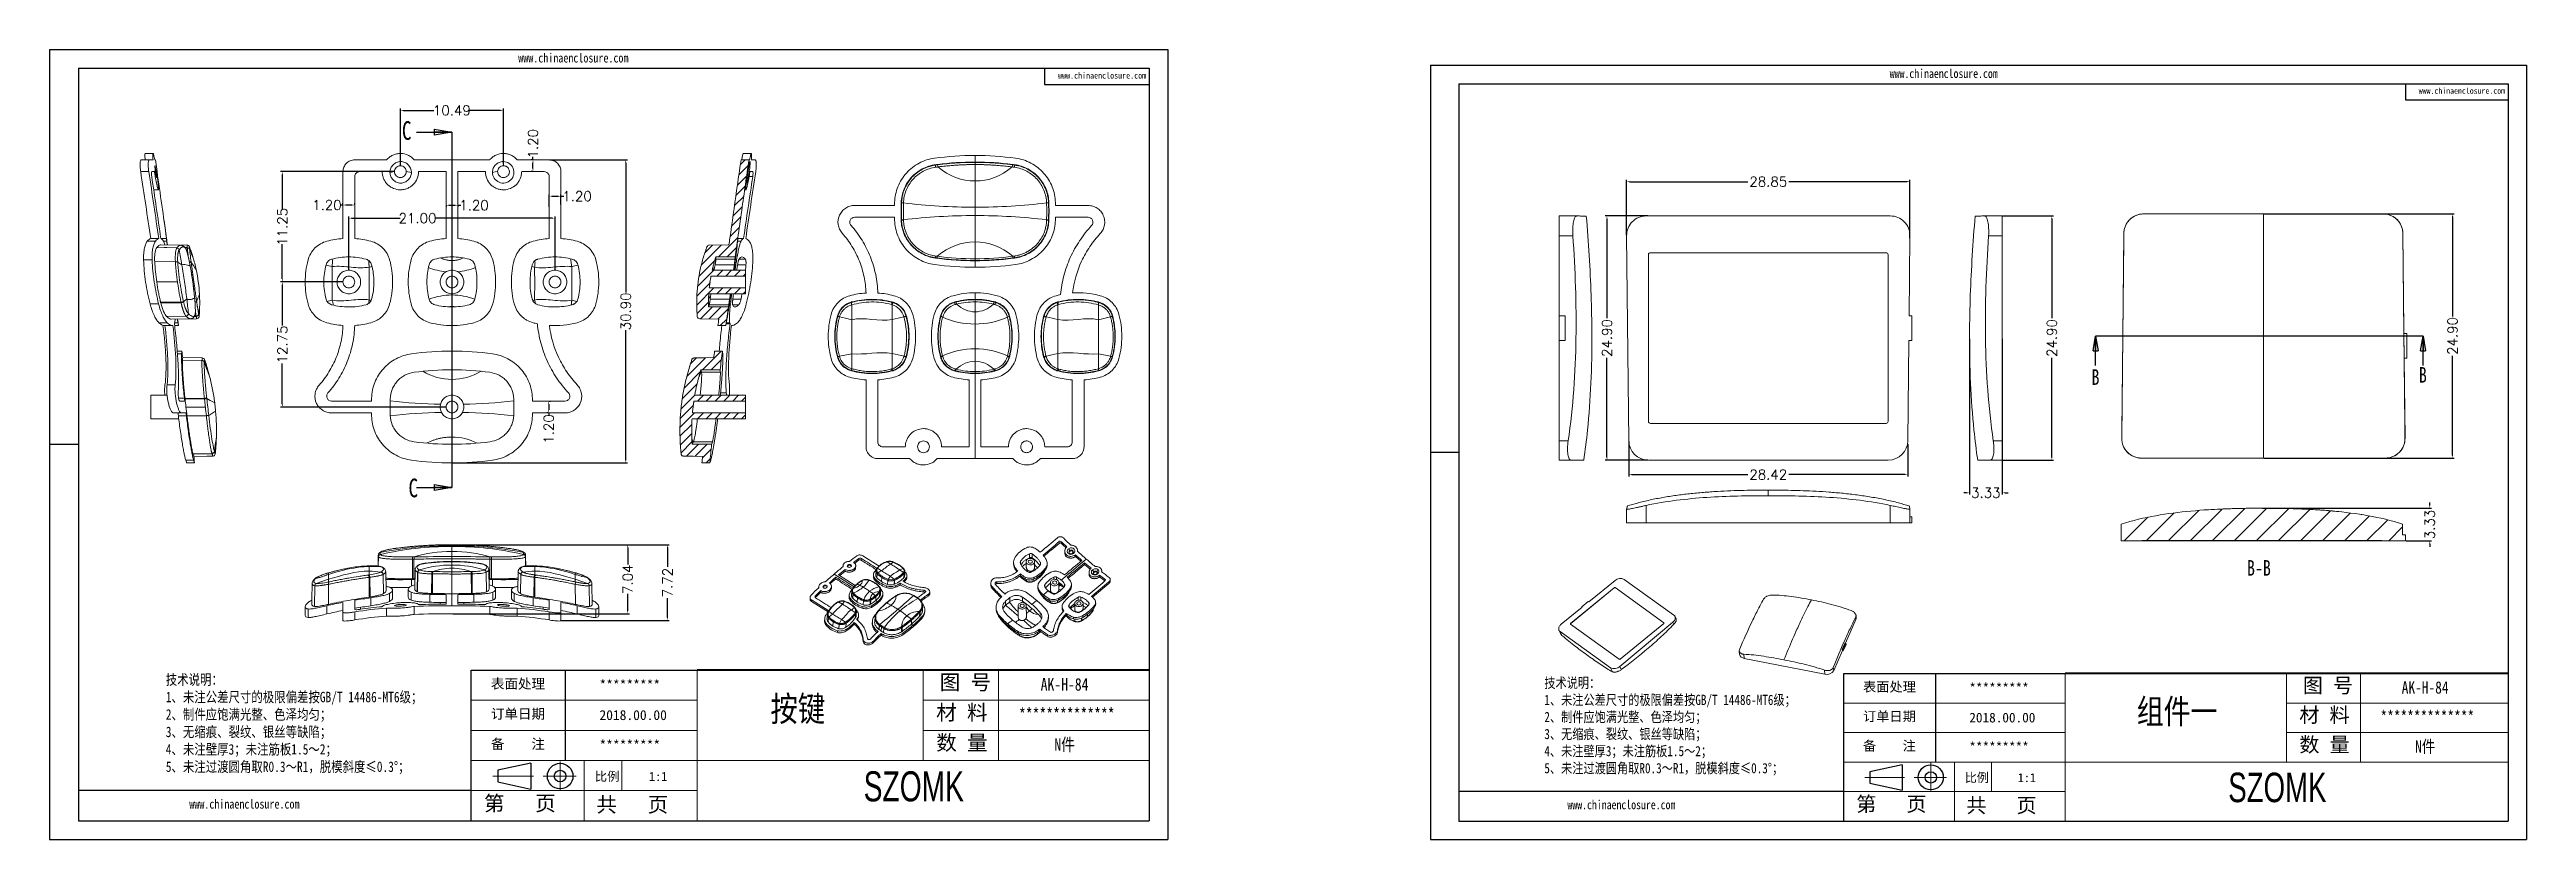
# Model space of a CAD drawing. Header units: inches. Extents: x 1631 to 3663, y 1126 to 1454.
# Drawn here: x 3410.6 to 3662.9, y 1125.7 to 1206.2 of the extents above; entities that cross this region are included whole.
import ezdxf

# ---------------------------------------------------------------- set-up
doc = ezdxf.new("R2010")
doc.units = ezdxf.units.IN
doc.header["$LTSCALE"] = 15
doc.linetypes.add('CENTER2', pattern=[28.575, 19.05, -3.175, 3.175, -3.175])
doc.linetypes.add('PHANTOM', pattern=[12.7, 6.35, -1.27, 1.27, -1.27, 1.27, -1.27])
doc.layers.add('文字', color=81, linetype='Continuous')
for name, color, linetype, lineweight in [('粗实线', 7, 'Continuous', 30), ('细实线', 3, 'Continuous', 9), ('细点划线', 2, 'CENTER2', 9)]:
    doc.layers.add(name, color=color, linetype=linetype, lineweight=lineweight)
doc.styles.add('SLDTEXTSTYLE0', font='TXT', dxfattribs={"width": 0.75})
doc.styles.get("Standard").update_dxf_attribs({"font": 'txt', "bigfont": 'gbcbig.shx'})
doc.styles.add('宋体', font='', dxfattribs={"width": 0.8, "height": 3.5})
doc.styles.add('长仿宋', font='', dxfattribs={"width": 0.7, "height": 4})
doc.styles.get('宋体').set_extended_font_data('SimSun')
doc.styles.get('长仿宋').set_extended_font_data('SimSun')
doc.dimstyles.new('1.5', dxfattribs={"dimtxt": 1, "dimasz": 0.3, "dimexe": 0.18, "dimexo": 0.0625, "dimgap": 0.09, "dimtad": 0, "dimzin": 0, "dimdsep": 46, "dimtxsty": 'Standard', "dimcen": 0, "dimclrd": 3, "dimclre": 3, "dimadec": 0, "dimazin": 2, "dimtfac": 1, "dimtofl": 0, "dimtmove": 0, "dimatfit": 3, "dimfxl": 1, "dimtolj": 1, "dimtzin": 0, "dimarcsym": 0})
pattern_1 = [(45, (-159.7005, 0), (-0.44901281, 0.44901281), [])]

msp = doc.modelspace()

# ---------------------------------------------------------------- texts
at = {"color": 7, "linetype": 'Continuous', "attachment_point": 1, "style": 'SLDTEXTSTYLE0'}
for s, insert, char_height in [('C', (3446.522, 1198.889), 1.905), ('B', (3618.6, 1173.593), 1.587), ('B', (3651.938, 1173.82), 1.587), ('C', (3447.19, 1162.453), 1.905), ('B-B', (3634.433, 1154.139), 1.5875)]:
    msp.add_mtext(s, dxfattribs=dict(at, insert=insert, char_height=char_height))
at = {"attachment_point": 1}
for s, insert, char_height, width in [('{\\fSimHei|b0|i0|c134|p49;表面处理}', (3455.589, 1142.045), 1.00904, 573.48932), ('{\\fSimHei|b0|i0|c134|p49;*********}', (3466.641, 1141.915), 1.00904, 573.48932), ('{\\fSimHei|b0|i0|c134|p49;表面处理}', (3595.326, 1141.717), 0.98886, 562.01953), ('{\\fSimHei|b0|i0|c134|p49;*********}', (3606.156, 1141.59), 0.98886, 562.01953), ('{\\fSimHei|b0|i0|c134|p49;订单日期}', (3455.589, 1138.976), 1.00904, 573.48932), ('{\\fSimHei|b0|i0|c134|p49;2018.00.00}', (3466.641, 1138.847), 1.00904, 573.48932), ('{\\fSimHei|b0|i0|c134|p49;订单日期}', (3595.326, 1138.71), 0.98886, 562.01953), ('{\\fSimHei|b0|i0|c134|p49;2018.00.00}', (3606.156, 1138.583), 0.98886, 562.01953), ('{\\fSimHei|b0|i0|c134|p49;备    注}', (3455.589, 1135.908), 1.00904, 573.48932), ('{\\fSimHei|b0|i0|c134|p49;*********}', (3466.641, 1135.778), 1.00904, 573.48932), ('{\\fSimHei|b0|i0|c134|p49;备    注}', (3595.326, 1135.703), 0.98886, 562.01953), ('{\\fSimHei|b0|i0|c134|p49;*********}', (3606.156, 1135.576), 0.98886, 562.01953)]:
    msp.add_mtext(s, dxfattribs=dict(at, insert=insert, char_height=char_height, width=width))
at = {"layer": '文字', "color": 0, "attachment_point": 1, "style": '宋体'}
for s, insert, char_height, width in [('www.chinaenclosure.com', (3458.369, 1205.811), 0.93752, 16.47128), ('www.chinaenclosure.com', (3513.343, 1203.859), 0.62501, 10.98085), ('www.chinaenclosure.com', (3598.049, 1204.208), 0.91877, 16.14185), ('www.chinaenclosure.com', (3651.924, 1202.295), 0.61251, 10.76123), ('{\\H1.111x;技术说明：\\P1、未注公差尺寸的极限偏差按GB/T 14486-MT6级；\\P2、制件应饱满光整、色泽均匀；\\P3、无缩痕、裂纹、银丝等缺陷；\\P4、未注壁厚3；未注筋板1.5～2；\\P5、未注过渡圆角取R0.3～R1，脱模斜度≤0.3%%D；}', (3422.473, 1142.492), 0.95882, 29.8861), ('按键', (3484.048, 1140.267), 2.5569, 32.6886), ('{\\H1.111x;AK-H-84}', (3511.576, 1142.114), 1.15059, 13.3021), ('{\\H1.111x;技术说明：\\P1、未注公差尺寸的极限偏差按GB/T 14486-MT6级；\\P2、制件应饱满光整、色泽均匀；\\P3、无缩痕、裂纹、银丝等缺陷；\\P4、未注壁厚3；未注筋板1.5～2；\\P5、未注过渡圆角取R0.3～R1，脱模斜度≤0.3%%D；}', (3562.872, 1142.156), 0.93965, 29.28837), ('组件一', (3623.215, 1139.974), 2.5057, 32.03483), ('{\\H1.111x;AK-H-84}', (3650.192, 1141.785), 1.12758, 13.03606), ('{\\H1.111x;**************}', (3509.362, 1139.046), 1.15059, 13.3021), ('{\\H1.111x;**************}', (3648.023, 1138.778), 1.12758, 13.03606), ('{\\H1.111x;N件}', (3512.967, 1135.978), 1.15059, 13.3021), ('{\\H1.111x;N件}', (3651.556, 1135.771), 1.12758, 13.03606), ('www.chinaenclosure.com', (3424.868, 1129.745), 0.93752, 16.47128), ('www.chinaenclosure.com', (3565.219, 1129.663), 0.91877, 16.14185)]:
    msp.add_mtext(s, dxfattribs=dict(at, insert=insert, char_height=char_height, width=width))
at = {"layer": '粗实线', "attachment_point": 1, "style": '长仿宋'}
for insert, char_height, width in [((3493.55, 1132.612), 3.06824, 34.40725), ((3632.527, 1132.473), 3.00687, 33.71911)]:
    msp.add_mtext('{\\fSTXinwei|b0|i0|c134|p2;SZOMK}', dxfattribs=dict(at, insert=insert, char_height=char_height, width=width))
at = {"layer": '细实线', "color": 7, "attachment_point": 1}
for s, insert, char_height, width in [('{\\fSimSun|b0|i0|c134|p54;图 号}', (3501.299, 1142.45), 1.53412, 7.6706), ('{\\fSimSun|b0|i0|c134|p54;图 号}', (3640.121, 1142.114), 1.50344, 7.51718), ('{\\fSimSun|b0|i0|c134|p54;材 料   }', (3500.935, 1139.381), 1.53412, 7.6706), ('{\\fSimSun|b0|i0|c134|p54;材 料   }', (3639.764, 1139.107), 1.50344, 7.51718), ('{\\fSimSun|b0|i0|c134|p54;数 量}', (3500.943, 1136.298), 1.53412, 6.93134), ('{\\fSimSun|b0|i0|c134|p54;数 量}', (3639.772, 1136.085), 1.50344, 6.79272), ('{\\fSimSun|b0|i0|c134|p54;比例}', (3466.168, 1132.549), 0.92047, 4.04058), ('{\\fSimSun|b0|i0|c134|p54;第   页}', (3454.879, 1130.115), 1.53412, 11.50589), ('{\\fSimSun|b0|i0|c134|p54; 共   页}', (3465.282, 1129.985), 1.53412, 11.50589), ('{\\fSimSun|b0|i0|c134|p54;1:1}', (3471.681, 1132.549), 0.92047, 4.04058), ('{\\fSimSun|b0|i0|c134|p54;第   页}', (3594.63, 1130.026), 1.50344, 11.27578), ('{\\fSimSun|b0|i0|c134|p54;比例}', (3605.693, 1132.411), 0.90206, 3.95977), ('{\\fSimSun|b0|i0|c134|p54;1:1}', (3611.096, 1132.411), 0.90206, 3.95977), ('{\\fSimSun|b0|i0|c134|p54; 共   页}', (3604.824, 1129.898), 1.50344, 11.27578)]:
    msp.add_mtext(s, dxfattribs=dict(at, insert=insert, char_height=char_height, width=width))

# ---------------------------------------------------------------- blocks, each defined once
blk = doc.blocks.new('_CLOSED')
at = {"color": 0, "linetype": 'ByBlock', "lineweight": -2}
for p, q in [((-1, 0.166667), (0, 0)), ((-1, 0.166667), (-1, -0.166667)), ((0, 0), (-1, -0.166667)), ((0, 0), (-1, 0))]:
    blk.add_line(p, q, dxfattribs=at)
blk = doc.blocks.new('*D247')
at = {"color": 3, "lineweight": -2}
for p, q in [((3461.58, 1194.95), (3469.5, 1194.95)), ((3469.32, 1194.65), (3469.32, 1181.42)), ((3469.32, 1164.35), (3469.32, 1177.57)), ((3451.68, 1164.05), (3469.5, 1164.05))]:
    blk.add_line(p, q, dxfattribs=at)
at = {"color": 3}
for points in [[(3469.27, 1194.65), (3469.37, 1194.65), (3469.32, 1194.95)], [(3469.27, 1164.35), (3469.37, 1164.35), (3469.32, 1164.05)]]:
    blk.add_solid(points, dxfattribs=at)
at = {"layer": 'Defpoints', "color": 0}
for p in [(3461.52, 1194.95), (3469.32, 1194.95), (3451.62, 1164.05)]:
    blk.add_point(p, dxfattribs=at)
at = {"color": 0, "insert": (3469.32, 1179.5), "char_height": 1, "attachment_point": 5, "rotation": 90}
blk.add_mtext('\\A1;30.90', dxfattribs=at)
blk = doc.blocks.new('*D248')
at = {"color": 3, "lineweight": -2}
for p, q in [((3451.71, 1155.71), (3469.7, 1155.71)), ((3469.52, 1155.41), (3469.52, 1153.7)), ((3469.52, 1148.98), (3469.52, 1150.69)), ((3451.71, 1148.68), (3469.7, 1148.68))]:
    blk.add_line(p, q, dxfattribs=at)
at = {"color": 3}
for points in [[(3469.47, 1155.41), (3469.57, 1155.41), (3469.52, 1155.71)], [(3469.47, 1148.98), (3469.57, 1148.98), (3469.52, 1148.68)]]:
    blk.add_solid(points, dxfattribs=at)
at = {"layer": 'Defpoints', "color": 0}
for p in [(3451.64, 1155.71), (3451.64, 1148.68), (3469.52, 1148.68)]:
    blk.add_point(p, dxfattribs=at)
at = {"color": 0, "insert": (3469.52, 1152.19), "char_height": 1, "attachment_point": 5, "rotation": 90}
blk.add_mtext('\\A1;7.04', dxfattribs=at)
blk = doc.blocks.new('*D249')
at = {"color": 3, "lineweight": -2}
for p, q in [((3451.68, 1155.71), (3473.75, 1155.71)), ((3473.57, 1155.41), (3473.57, 1153.44)), ((3462.78, 1147.99), (3473.75, 1147.99)), ((3473.57, 1148.29), (3473.57, 1150.26))]:
    blk.add_line(p, q, dxfattribs=at)
at = {"color": 3}
for points in [[(3473.52, 1155.41), (3473.62, 1155.41), (3473.57, 1155.71)], [(3473.52, 1148.29), (3473.62, 1148.29), (3473.57, 1147.99)]]:
    blk.add_solid(points, dxfattribs=at)
at = {"layer": 'Defpoints', "color": 0}
for p in [(3451.62, 1155.71), (3473.57, 1155.71), (3462.72, 1147.99)]:
    blk.add_point(p, dxfattribs=at)
at = {"color": 0, "insert": (3473.57, 1151.85), "char_height": 1, "attachment_point": 5, "rotation": 90}
blk.add_mtext('\\A1;7.72', dxfattribs=at)
blk = doc.blocks.new('*D250')
at = {"color": 3, "lineweight": -2}
for p, q in [((3440.46, 1182.5), (3434.16, 1182.5)), ((3434.34, 1182.2), (3434.34, 1178.05)), ((3434.34, 1170.05), (3434.34, 1174.2)), ((3450.96, 1169.75), (3434.16, 1169.75))]:
    blk.add_line(p, q, dxfattribs=at)
at = {"color": 3}
for points in [[(3434.29, 1182.2), (3434.39, 1182.2), (3434.34, 1182.5)], [(3434.29, 1170.05), (3434.39, 1170.05), (3434.34, 1169.75)]]:
    blk.add_solid(points, dxfattribs=at)
at = {"layer": 'Defpoints', "color": 0}
for p in [(3440.52, 1182.5), (3434.34, 1169.75), (3451.02, 1169.75)]:
    blk.add_point(p, dxfattribs=at)
at = {"color": 0, "insert": (3434.34, 1176.12), "char_height": 1, "attachment_point": 5, "rotation": 90}
blk.add_mtext('\\A1;12.75', dxfattribs=at)
blk = doc.blocks.new('*D251')
at = {"color": 3, "lineweight": -2}
for p, q in [((3445.71, 1193.75), (3434.16, 1193.75)), ((3434.34, 1193.45), (3434.34, 1189.88)), ((3434.34, 1182.8), (3434.34, 1186.36)), ((3440.46, 1182.5), (3434.16, 1182.5))]:
    blk.add_line(p, q, dxfattribs=at)
at = {"color": 3}
for points in [[(3434.29, 1193.45), (3434.39, 1193.45), (3434.34, 1193.75)], [(3434.29, 1182.8), (3434.39, 1182.8), (3434.34, 1182.5)]]:
    blk.add_solid(points, dxfattribs=at)
at = {"layer": 'Defpoints', "color": 0}
for p in [(3434.34, 1193.75), (3445.77, 1193.75), (3440.52, 1182.5)]:
    blk.add_point(p, dxfattribs=at)
at = {"color": 0, "insert": (3434.34, 1188.12), "char_height": 1, "attachment_point": 5, "rotation": 90}
blk.add_mtext('\\A1;11.25', dxfattribs=at)
blk = doc.blocks.new('*D252')
at = {"color": 3, "lineweight": -2}
for p, q in [((3446.37, 1194.41), (3446.37, 1200.17)), ((3446.67, 1199.99), (3449.77, 1199.99)), ((3456.56, 1199.99), (3453.45, 1199.99)), ((3456.86, 1194.52), (3456.86, 1200.17))]:
    blk.add_line(p, q, dxfattribs=at)
at = {"color": 3}
for points in [[(3446.67, 1200.04), (3446.67, 1199.94), (3446.37, 1199.99)], [(3456.56, 1200.04), (3456.56, 1199.94), (3456.86, 1199.99)]]:
    blk.add_solid(points, dxfattribs=at)
at = {"layer": 'Defpoints', "color": 0}
for p in [(3456.86, 1199.99), (3446.37, 1194.35), (3456.86, 1194.45)]:
    blk.add_point(p, dxfattribs=at)
at = {"color": 0, "insert": (3451.61, 1199.99), "char_height": 1, "attachment_point": 5}
blk.add_mtext('\\A1;10.49', dxfattribs=at)
blk = doc.blocks.new('*D253')
at = {"color": 3, "lineweight": -2}
for p, q in [((3441.12, 1183.76), (3441.12, 1189.18)), ((3441.42, 1189), (3446.35, 1189)), ((3461.82, 1189), (3449.87, 1189)), ((3462.12, 1183.76), (3462.12, 1189.18))]:
    blk.add_line(p, q, dxfattribs=at)
at = {"color": 3}
for points in [[(3441.42, 1189.05), (3441.42, 1188.95), (3441.12, 1189)], [(3461.82, 1189.05), (3461.82, 1188.95), (3462.12, 1189)]]:
    blk.add_solid(points, dxfattribs=at)
at = {"layer": 'Defpoints', "color": 0}
for p in [(3462.12, 1189), (3441.12, 1183.7), (3462.12, 1183.7)]:
    blk.add_point(p, dxfattribs=at)
at = {"color": 0, "insert": (3448.11, 1189), "char_height": 1, "attachment_point": 5}
blk.add_mtext('\\A1;21.00', dxfattribs=at)
blk = doc.blocks.new('*D254')
at = {"color": 3, "lineweight": -2}
for p, q in [((3459.81, 1194.95), (3459.69, 1194.95)), ((3459.81, 1193.75), (3459.69, 1193.75)), ((3459.87, 1194.95), (3459.87, 1195.25)), ((3459.87, 1194.05), (3459.87, 1194.65))]:
    blk.add_line(p, q, dxfattribs=at)
at = {"color": 3}
for points in [[(3459.82, 1194.65), (3459.92, 1194.65), (3459.87, 1194.95)], [(3459.82, 1194.05), (3459.92, 1194.05), (3459.87, 1193.75)]]:
    blk.add_solid(points, dxfattribs=at)
at = {"layer": 'Defpoints', "color": 0}
for p in [(3459.87, 1194.95), (3459.87, 1194.95), (3459.87, 1193.75)]:
    blk.add_point(p, dxfattribs=at)
at = {"color": 0, "insert": (3459.87, 1196.59), "char_height": 1, "attachment_point": 5, "rotation": 90}
blk.add_mtext('\\A1;1.20', dxfattribs=at)
blk = doc.blocks.new('*D256')
at = {"color": 3, "lineweight": -2}
for p, q in [((3461.52, 1190.15), (3461.52, 1191.42)), ((3461.82, 1191.24), (3462.42, 1191.24)), ((3462.72, 1190.4), (3462.72, 1191.42)), ((3462.72, 1191.24), (3463.02, 1191.24))]:
    blk.add_line(p, q, dxfattribs=at)
at = {"color": 3}
for points in [[(3461.82, 1191.29), (3461.82, 1191.19), (3461.52, 1191.24)], [(3462.42, 1191.29), (3462.42, 1191.19), (3462.72, 1191.24)]]:
    blk.add_solid(points, dxfattribs=at)
at = {"layer": 'Defpoints', "color": 0}
for p in [(3462.72, 1191.24), (3461.52, 1190.09), (3462.72, 1190.34)]:
    blk.add_point(p, dxfattribs=at)
at = {"color": 0, "insert": (3464.36, 1191.24), "char_height": 1, "attachment_point": 5}
blk.add_mtext('\\A1;1.20', dxfattribs=at)
blk = doc.blocks.new('*D257')
at = {"color": 3, "lineweight": -2}
for p, q in [((3451.02, 1190.27), (3451.02, 1190.14)), ((3451.32, 1190.32), (3451.92, 1190.32)), ((3452.22, 1190.32), (3452.52, 1190.32)), ((3452.22, 1190.27), (3452.22, 1190.14))]:
    blk.add_line(p, q, dxfattribs=at)
at = {"color": 3}
for points in [[(3451.32, 1190.37), (3451.32, 1190.27), (3451.02, 1190.32)], [(3451.92, 1190.37), (3451.92, 1190.27), (3452.22, 1190.32)]]:
    blk.add_solid(points, dxfattribs=at)
at = {"layer": 'Defpoints', "color": 0}
for p in [(3451.02, 1190.34), (3452.22, 1190.34), (3452.22, 1190.32)]:
    blk.add_point(p, dxfattribs=at)
at = {"color": 0, "insert": (3453.86, 1190.32), "char_height": 1, "attachment_point": 5}
blk.add_mtext('\\A1;1.20', dxfattribs=at)
blk = doc.blocks.new('*D258')
at = {"color": 3, "lineweight": -2}
for p, q in [((3440.52, 1190.34), (3440.22, 1190.34)), ((3440.52, 1190.39), (3440.52, 1190.52)), ((3441.42, 1190.34), (3440.82, 1190.34)), ((3441.72, 1190.39), (3441.72, 1190.52))]:
    blk.add_line(p, q, dxfattribs=at)
at = {"color": 3}
for points in [[(3440.82, 1190.39), (3440.82, 1190.29), (3440.52, 1190.34)], [(3441.42, 1190.39), (3441.42, 1190.29), (3441.72, 1190.34)]]:
    blk.add_solid(points, dxfattribs=at)
at = {"layer": 'Defpoints', "color": 0}
for p in [(3440.52, 1190.34), (3440.52, 1190.32), (3441.72, 1190.32)]:
    blk.add_point(p, dxfattribs=at)
at = {"color": 0, "insert": (3438.88, 1190.34), "char_height": 1, "attachment_point": 5}
blk.add_mtext('\\A1;1.20', dxfattribs=at)
blk = doc.blocks.new('*D259')
at = {"color": 3, "lineweight": -2}
for p, q in [((3461.41, 1169.15), (3461.29, 1169.15)), ((3461.47, 1170.05), (3461.47, 1169.45)), ((3461.47, 1169.15), (3461.47, 1168.85)), ((3461.53, 1170.35), (3461.65, 1170.35))]:
    blk.add_line(p, q, dxfattribs=at)
at = {"color": 3}
for points in [[(3461.42, 1170.05), (3461.52, 1170.05), (3461.47, 1170.35)], [(3461.42, 1169.45), (3461.52, 1169.45), (3461.47, 1169.15)]]:
    blk.add_solid(points, dxfattribs=at)
at = {"layer": 'Defpoints', "color": 0}
for p in [(3461.47, 1170.35), (3461.47, 1169.15), (3461.47, 1169.15)]:
    blk.add_point(p, dxfattribs=at)
at = {"color": 0, "insert": (3461.47, 1167.51), "char_height": 1, "attachment_point": 5, "rotation": 90}
blk.add_mtext('\\A1;1.20', dxfattribs=at)
blk = doc.blocks.new('*D239')
at = {"color": 3, "lineweight": -2}
for p, q in [((3636.17, 1189.44), (3655.55, 1189.44)), ((3655.37, 1189.14), (3655.37, 1178.99)), ((3655.37, 1164.84), (3655.37, 1174.98)), ((3636.17, 1164.54), (3655.55, 1164.54))]:
    blk.add_line(p, q, dxfattribs=at)
at = {"color": 3}
for points in [[(3655.32, 1189.14), (3655.42, 1189.14), (3655.37, 1189.44)], [(3655.32, 1164.84), (3655.42, 1164.84), (3655.37, 1164.54)]]:
    blk.add_solid(points, dxfattribs=at)
at = {"layer": 'Defpoints', "color": 0}
for p in [(3636.1, 1189.44), (3655.37, 1189.44), (3636.1, 1164.54)]:
    blk.add_point(p, dxfattribs=at)
at = {"color": 0, "insert": (3655.37, 1176.99), "char_height": 1, "attachment_point": 5, "rotation": 90}
blk.add_mtext('\\A1;24.90', dxfattribs=at)
blk = doc.blocks.new('*D241')
at = {"color": 3, "lineweight": -2}
for p, q in [((3636.02, 1159.43), (3653.23, 1159.43)), ((3653.05, 1159.73), (3653.05, 1160.03)), ((3650.64, 1156.11), (3653.23, 1156.11)), ((3653.05, 1155.81), (3653.05, 1155.51))]:
    blk.add_line(p, q, dxfattribs=at)
at = {"color": 3}
for points in [[(3653, 1159.73), (3653.1, 1159.73), (3653.05, 1159.43)], [(3653, 1155.81), (3653.1, 1155.81), (3653.05, 1156.11)]]:
    blk.add_solid(points, dxfattribs=at)
at = {"layer": 'Defpoints', "color": 0}
for p in [(3635.96, 1159.43), (3653.05, 1159.43), (3650.58, 1156.11)]:
    blk.add_point(p, dxfattribs=at)
at = {"color": 0, "insert": (3653.05, 1157.77), "char_height": 1, "attachment_point": 5, "rotation": 90}
blk.add_mtext('\\A1;3.33', dxfattribs=at)
blk = doc.blocks.new('*D242')
at = {"color": 3, "lineweight": -2}
for p, q in [((3609.57, 1189.23), (3614.74, 1189.23)), ((3614.56, 1188.93), (3614.56, 1178.79)), ((3614.56, 1164.63), (3614.56, 1174.77)), ((3609.57, 1164.33), (3614.74, 1164.33))]:
    blk.add_line(p, q, dxfattribs=at)
at = {"color": 3}
for points in [[(3614.51, 1188.93), (3614.61, 1188.93), (3614.56, 1189.23)], [(3614.51, 1164.63), (3614.61, 1164.63), (3614.56, 1164.33)]]:
    blk.add_solid(points, dxfattribs=at)
at = {"layer": 'Defpoints', "color": 0}
for p in [(3609.5, 1189.23), (3609.5, 1164.33), (3614.56, 1164.33)]:
    blk.add_point(p, dxfattribs=at)
at = {"color": 0, "insert": (3614.56, 1176.78), "char_height": 1, "attachment_point": 5, "rotation": 90}
blk.add_mtext('\\A1;24.90', dxfattribs=at)
blk = doc.blocks.new('*D243')
at = {"color": 3, "lineweight": -2}
for p, q in [((3606.18, 1176.71), (3606.18, 1160.82)), ((3609.5, 1176.7), (3609.5, 1160.82)), ((3605.88, 1161), (3605.58, 1161)), ((3609.8, 1161), (3610.1, 1161))]:
    blk.add_line(p, q, dxfattribs=at)
at = {"color": 3}
for points in [[(3605.88, 1161.05), (3605.88, 1160.95), (3606.18, 1161)], [(3609.8, 1161.05), (3609.8, 1160.95), (3609.5, 1161)]]:
    blk.add_solid(points, dxfattribs=at)
at = {"layer": 'Defpoints', "color": 0}
for p in [(3606.18, 1176.77), (3609.5, 1176.76), (3609.5, 1161)]:
    blk.add_point(p, dxfattribs=at)
at = {"color": 0, "insert": (3607.84, 1161), "char_height": 1, "attachment_point": 5}
blk.add_mtext('\\A1;3.33', dxfattribs=at)
blk = doc.blocks.new('*D244')
at = {"color": 3, "lineweight": -2}
for p, q in [((3571.25, 1187.27), (3571.25, 1192.9)), ((3571.55, 1192.72), (3583.59, 1192.72)), ((3599.81, 1192.72), (3587.77, 1192.72)), ((3600.11, 1186.97), (3600.11, 1192.9))]:
    blk.add_line(p, q, dxfattribs=at)
at = {"color": 3}
for points in [[(3571.55, 1192.77), (3571.55, 1192.67), (3571.25, 1192.72)], [(3599.81, 1192.77), (3599.81, 1192.67), (3600.11, 1192.72)]]:
    blk.add_solid(points, dxfattribs=at)
at = {"layer": 'Defpoints', "color": 0}
for p in [(3600.11, 1192.72), (3571.25, 1187.21), (3600.11, 1186.91)]:
    blk.add_point(p, dxfattribs=at)
at = {"color": 0, "insert": (3585.68, 1192.72), "char_height": 1, "attachment_point": 5}
blk.add_mtext('\\A1;28.85', dxfattribs=at)
blk = doc.blocks.new('*D245')
at = {"color": 3, "lineweight": -2}
for p, q in [((3571.47, 1166.25), (3571.47, 1162.68)), ((3599.89, 1165.95), (3599.89, 1162.68)), ((3571.77, 1162.86), (3583.59, 1162.86)), ((3599.59, 1162.86), (3587.77, 1162.86))]:
    blk.add_line(p, q, dxfattribs=at)
at = {"color": 3}
for points in [[(3571.77, 1162.91), (3571.77, 1162.81), (3571.47, 1162.86)], [(3599.59, 1162.91), (3599.59, 1162.81), (3599.89, 1162.86)]]:
    blk.add_solid(points, dxfattribs=at)
at = {"layer": 'Defpoints', "color": 0}
for p in [(3571.47, 1166.31), (3599.89, 1166.01), (3599.89, 1162.86)]:
    blk.add_point(p, dxfattribs=at)
at = {"color": 0, "insert": (3585.68, 1162.86), "char_height": 1, "attachment_point": 5}
blk.add_mtext('\\A1;28.42', dxfattribs=at)
blk = doc.blocks.new('*D246')
at = {"color": 3, "lineweight": -2}
for p, q in [((3573.41, 1189.23), (3569.07, 1189.23)), ((3569.25, 1188.93), (3569.25, 1178.79)), ((3569.25, 1164.63), (3569.25, 1174.77)), ((3573.41, 1164.33), (3569.07, 1164.33))]:
    blk.add_line(p, q, dxfattribs=at)
at = {"color": 3}
for points in [[(3569.2, 1188.93), (3569.3, 1188.93), (3569.25, 1189.23)], [(3569.2, 1164.63), (3569.3, 1164.63), (3569.25, 1164.33)]]:
    blk.add_solid(points, dxfattribs=at)
at = {"layer": 'Defpoints', "color": 0}
for p in [(3569.25, 1189.23), (3573.47, 1189.23), (3573.47, 1164.33)]:
    blk.add_point(p, dxfattribs=at)
at = {"color": 0, "insert": (3569.25, 1176.78), "char_height": 1, "attachment_point": 5, "rotation": 90}
blk.add_mtext('\\A1;24.90', dxfattribs=at)

# ---------------------------------------------------------------- dimensions: what is measured, and where the dimension line sits
for base, p1, p2, picture, middle in [((3456.86, 1199.988), (3446.368, 1194.346), (3456.86, 1194.453), '*D252', (3451.614, 1199.988)), ((3600.107, 1192.7207), (3571.2525, 1187.2087), (3600.107, 1186.9065), '*D244', (3585.6797, 1192.7207)), ((3440.518, 1190.336), (3441.718, 1190.324), (3440.518, 1190.324), '*D258', (3438.878, 1190.336)), ((3452.218, 1190.324), (3451.018, 1190.336), (3452.218, 1190.336), '*D257', (3453.858, 1190.324)), ((3462.718, 1191.244), (3461.518, 1190.086), (3462.718, 1190.336), '*D256', (3464.358, 1191.244)), ((3599.888, 1162.855), (3571.471, 1166.309), (3599.888, 1166.011), '*D245', (3585.68, 1162.855))]:
    dim = msp.add_linear_dim(base=base, p1=p1, p2=p2, dimstyle='1.5')
    dim.commit()
    dim.dimension.update_dxf_attribs({"geometry": picture, "text_midpoint": middle})
dim = msp.add_aligned_dim(p1=(3459.868, 1193.746), p2=(3459.868, 1194.946), distance=0, dimstyle='1.5')
dim.commit()
dim.dimension.update_dxf_attribs({"geometry": '*D254', "text_midpoint": (3459.868, 1196.586)})
for base, p1, p2, picture, middle in [((3434.335, 1193.746), (3440.518, 1182.497), (3445.768, 1193.746), '*D251', (3434.335, 1188.121)), ((3469.32, 1194.946), (3451.618, 1164.047), (3461.518, 1194.946), '*D247', (3469.32, 1179.496)), ((3569.251, 1189.23), (3573.471, 1164.33), (3573.471, 1189.23), '*D246', (3569.251, 1176.78)), ((3614.562, 1164.33), (3609.504, 1189.23), (3609.504, 1164.33), '*D242', (3614.562, 1176.78)), ((3655.369, 1189.436), (3636.104, 1164.536), (3636.104, 1189.436), '*D239', (3655.369, 1176.986)), ((3434.335, 1169.747), (3440.518, 1182.497), (3451.018, 1169.747), '*D250', (3434.335, 1176.122)), ((3461.47, 1169.147), (3461.47, 1170.347), (3461.47, 1169.147), '*D259', (3461.47, 1167.507)), ((3653.0486, 1159.4322), (3650.5759, 1156.1067), (3635.9589, 1159.4322), '*D241', (3653.0486, 1157.7695)), ((3473.572, 1155.713), (3462.718, 1147.991), (3451.617, 1155.713), '*D249', (3473.572, 1151.852)), ((3469.518, 1148.676), (3451.643, 1155.713), (3451.643, 1148.676), '*D248', (3469.518, 1152.194))]:
    dim = msp.add_linear_dim(base=base, p1=p1, p2=p2, angle=90, dimstyle='1.5')
    dim.commit()
    dim.dimension.update_dxf_attribs({"geometry": picture, "text_midpoint": middle})
for base, p1, p2, picture, middle in [((3462.118, 1188.996), (3441.118, 1183.697), (3462.118, 1183.697), '*D253', (3448.111, 1188.996)), ((3609.504, 1160.995), (3606.178, 1176.768), (3609.504, 1176.759), '*D243', (3607.841, 1160.995))]:
    dim = msp.add_linear_dim(base=base, p1=p1, p2=p2, dimstyle='1.5')
    dim.commit()
    dim.dimension.update_dxf_attribs({"geometry": picture, "text_midpoint": middle, "dimtype": 160})

# ---------------------------------------------------------------- hatches: boundary and pattern name
at = {"linetype": 'Continuous', "lineweight": 0}
h = msp.add_hatch(dxfattribs=at)
h.set_pattern_fill('ANSI31', color=4, scale=0.2, style=0)
h.set_pattern_definition(pattern_1)
edge = h.paths.add_edge_path(flags=0)
edge.add_spline(control_points=[(3476.568, 1179.528), (3476.571, 1179.474), (3476.58, 1179.317), (3476.591, 1179.16), (3476.6, 1179.058)], knot_values=[0, 0, 0, 0, 0.021612, 0.0622756, 0.0622756, 0.0622756, 0.0622756], weights=[1, 1, 1, 1, 1], degree=3, periodic=0)
edge.add_spline(control_points=[(3476.6, 1179.058), (3476.6, 1179.057), (3476.602, 1179.029), (3476.605, 1179.002), (3476.607, 1178.975)], knot_values=[0, 0, 0, 0, 0.0003428, 0.0110982, 0.0110982, 0.0110982, 0.0110982], weights=[1, 1, 1, 1, 1], degree=3, periodic=0)
edge.add_spline(control_points=[(3476.607, 1178.975), (3476.609, 1178.947), (3476.617, 1178.919), (3476.628, 1178.893), (3476.64, 1178.868), (3476.656, 1178.844), (3476.675, 1178.824), (3476.695, 1178.804), (3476.718, 1178.786), (3476.743, 1178.774), (3476.768, 1178.761), (3476.795, 1178.753), (3476.823, 1178.749), (3476.834, 1178.748), (3476.845, 1178.747), (3476.856, 1178.747)], knot_values=[0, 0, 0, 0, 0.000084, 0.000084, 0.000084, 0.000168, 0.000168, 0.000168, 0.0002518, 0.0002518, 0.0002518, 0.0003359, 0.0003359, 0.0003359, 0.0003682, 0.0003682, 0.0003682, 0.0003682], weights=[1, 1, 1, 1, 1, 1, 1, 1, 1, 1, 1, 1, 1, 1, 1, 1], degree=3, periodic=0)
edge.add_spline(control_points=[(3476.856, 1178.747), (3477.022, 1178.744), (3477.188, 1178.741), (3477.354, 1178.738), (3477.525, 1178.735), (3477.695, 1178.732), (3477.866, 1178.729), (3478.175, 1178.724), (3478.484, 1178.718), (3478.793, 1178.713)], knot_values=[0.0000135, 0.0000135, 0.0000135, 0.0000135, 0.0005119, 0.0005119, 0.0005119, 0.0010238, 0.0010238, 0.0010238, 0.0019512, 0.0019512, 0.0019512, 0.0019512], weights=[1, 1, 1, 1, 1, 1, 1, 1, 1, 1], degree=3, periodic=0)
edge.add_spline(control_points=[(3478.793, 1178.713), (3478.763, 1178.491), (3478.734, 1178.269), (3478.704, 1178.047)], knot_values=[0, 0, 0, 0, 0.0059006, 0.0059006, 0.0059006, 0.0059006], weights=[1, 1, 1, 1], degree=3, periodic=0)
edge.add_line((3478.704, 1178.047), (3479.511, 1178.047))
edge.add_spline(control_points=[(3479.511, 1178.047), (3479.596, 1178.68), (3479.681, 1179.313), (3479.766, 1179.947)], knot_values=[0, 0, 0, 0, 1, 1, 1, 1], weights=[1, 1, 1, 1], degree=3, periodic=0)
edge.add_line((3479.766, 1179.947), (3477.752, 1179.947))
edge.add_spline(control_points=[(3477.752, 1179.947), (3477.751, 1179.969), (3477.751, 1179.991), (3477.75, 1180.014)], knot_values=[0, 0, 0, 0, 1, 1, 1, 1], weights=[1, 1, 1, 1], degree=3, periodic=0)
edge.add_spline(control_points=[(3477.75, 1180.014), (3477.741, 1180.401), (3477.746, 1180.787), (3477.767, 1181.174)], knot_values=[0, 0, 0, 0, 1, 1, 1, 1], weights=[1, 1, 1, 1], degree=3, periodic=0)
edge.add_spline(control_points=[(3477.767, 1181.174), (3477.769, 1181.215), (3477.771, 1181.256), (3477.774, 1181.297)], knot_values=[0, 0, 0, 0, 1, 1, 1, 1], weights=[1, 1, 1, 1], degree=3, periodic=0)
edge.add_line((3477.774, 1181.297), (3481.508, 1181.297))
edge.add_line((3481.508, 1181.297), (3481.508, 1181.897))
edge.add_line((3481.508, 1181.897), (3477.823, 1181.897))
edge.add_spline(control_points=[(3477.823, 1181.897), (3477.864, 1182.299), (3477.922, 1182.699), (3477.996, 1183.097)], knot_values=[0, 0, 0, 0, 1, 1, 1, 1], weights=[1, 1, 1, 1], degree=3, periodic=0)
edge.add_line((3477.996, 1183.097), (3481.508, 1183.097))
edge.add_line((3481.508, 1183.097), (3481.508, 1183.697))
edge.add_line((3481.508, 1183.697), (3478.12, 1183.697))
edge.add_spline(control_points=[(3478.12, 1183.697), (3478.134, 1183.758), (3478.149, 1183.819), (3478.163, 1183.879), (3478.193, 1184.004), (3478.225, 1184.128), (3478.258, 1184.251), (3478.269, 1184.29), (3478.28, 1184.33), (3478.291, 1184.369)], knot_values=[0.0001964, 0.0001964, 0.0001964, 0.0001964, 0.0003839, 0.0003839, 0.0003839, 0.0007676, 0.0007676, 0.0007676, 0.0008898, 0.0008898, 0.0008898, 0.0008898], weights=[1, 1, 1, 1, 1, 1, 1, 1, 1, 1], degree=3, periodic=0)
edge.add_spline(control_points=[(3478.291, 1184.369), (3478.292, 1184.376), (3478.321, 1184.48), (3478.352, 1184.583), (3478.381, 1184.68)], knot_values=[0.7873738, 0.7873738, 0.7873738, 0.7873738, 0.7904294, 0.8326345, 0.8326345, 0.8326345, 0.8326345], weights=[1, 1, 1, 1, 1], degree=3, periodic=0)
edge.add_spline(control_points=[(3478.381, 1184.68), (3478.418, 1184.802), (3478.456, 1184.925), (3478.497, 1185.047)], knot_values=[0, 0, 0, 0, 1, 1, 1, 1], weights=[1, 1, 1, 1], degree=3, periodic=0)
edge.add_line((3478.497, 1185.047), (3480.466, 1185.047))
edge.add_spline(control_points=[(3480.466, 1185.047), (3480.554, 1185.68), (3480.642, 1186.313), (3480.73, 1186.947)], knot_values=[0, 0, 0, 0, 1, 1, 1, 1], weights=[1, 1, 1, 1], degree=3, periodic=0)
edge.add_spline(control_points=[(3480.73, 1186.947), (3481.137, 1189.862), (3481.517, 1192.529), (3481.871, 1194.946)], knot_values=[0, 0, 0, 0, 1, 1, 1, 1], weights=[1, 1, 1, 1], degree=3, periodic=0)
edge.add_line((3481.871, 1194.946), (3481.063, 1194.946))
edge.add_spline(control_points=[(3481.063, 1194.946), (3480.911, 1193.908), (3480.524, 1191.233), (3480.149, 1188.573), (3479.922, 1186.947)], knot_values=[0, 0, 0, 0, 0.0271768, 0.0701685, 0.0701685, 0.0701685, 0.0701685], weights=[1, 1, 1, 1, 1], degree=3, periodic=0)
edge.add_spline(control_points=[(3479.922, 1186.947), (3479.892, 1186.725), (3479.861, 1186.503), (3479.83, 1186.282)], knot_values=[0, 0, 0, 0, 1, 1, 1, 1], weights=[1, 1, 1, 1], degree=3, periodic=0)
edge.add_spline(control_points=[(3479.83, 1186.282), (3479.161, 1186.27), (3478.492, 1186.258), (3477.824, 1186.247)], knot_values=[0, 0, 0, 0, 0.9488482, 0.9488482, 0.9488482, 0.9488482], weights=[1, 1, 1, 1], degree=3, periodic=0)
edge.add_spline(control_points=[(3477.824, 1186.247), (3477.796, 1186.247), (3477.767, 1186.241), (3477.741, 1186.232), (3477.715, 1186.222), (3477.69, 1186.208), (3477.668, 1186.191), (3477.646, 1186.173), (3477.627, 1186.151), (3477.613, 1186.127), (3477.605, 1186.114), (3477.598, 1186.1), (3477.592, 1186.086)], knot_values=[0, 0, 0, 0, 0.0000839, 0.0000839, 0.0000839, 0.0001679, 0.0001679, 0.0001679, 0.0002518, 0.0002518, 0.0002518, 0.0002978, 0.0002978, 0.0002978, 0.0002978], weights=[1, 1, 1, 1, 1, 1, 1, 1, 1, 1, 1, 1, 1], degree=3, periodic=0)
edge.add_spline(control_points=[(3477.592, 1186.086), (3477.574, 1186.039), (3477.519, 1185.891), (3477.394, 1185.54), (3477.294, 1185.232), (3477.232, 1185.026)], knot_values=[0.8324031, 0.8324031, 0.8324031, 0.8324031, 0.8518907, 0.8937321, 0.9774175, 0.9774175, 0.9774175, 0.9774175], weights=[1, 1, 1, 1, 1, 1], degree=3, periodic=0)
edge.add_spline(control_points=[(3477.232, 1185.026), (3477.169, 1184.818), (3477.052, 1184.399), (3476.952, 1183.977), (3476.906, 1183.765)], knot_values=[0.6638744, 0.6638744, 0.6638744, 0.6638744, 0.7482821, 0.8326911, 0.8326911, 0.8326911, 0.8326911], weights=[1, 1, 1, 1, 1], degree=3, periodic=0)
edge.add_spline(control_points=[(3476.906, 1183.765), (3476.816, 1183.344), (3476.669, 1182.5), (3476.591, 1181.658), (3476.569, 1181.238)], knot_values=[0.3298447, 0.3298447, 0.3298447, 0.3298447, 0.497563, 0.6638664, 0.6638664, 0.6638664, 0.6638664], weights=[1, 1, 1, 1, 1], degree=3, periodic=0)
edge.add_spline(control_points=[(3476.569, 1181.238), (3476.557, 1181.029), (3476.543, 1180.611), (3476.545, 1180.193), (3476.55, 1179.985)], knot_values=[0.1639929, 0.1639929, 0.1639929, 0.1639929, 0.2468763, 0.3297586, 0.3297586, 0.3297586, 0.3297586], weights=[1, 1, 1, 1, 1], degree=3, periodic=0)
edge.add_spline(control_points=[(3476.55, 1179.985), (3476.554, 1179.832), (3476.56, 1179.68), (3476.568, 1179.528)], knot_values=[0, 0, 0, 0, 0.0604035, 0.0604035, 0.0604035, 0.0604035], weights=[1, 1, 1, 1], degree=3, periodic=0)
h = msp.add_hatch(dxfattribs=at)
h.set_pattern_fill('ANSI31', color=4, scale=0.2, style=0)
h.set_pattern_definition(pattern_1)
edge = h.paths.add_edge_path(flags=0)
edge.add_spline(control_points=[(3475.533, 1172.86), (3475.476, 1172.638), (3475.369, 1172.194), (3475.183, 1171.299), (3475.075, 1170.623), (3475.017, 1170.171)], knot_values=[0.5392061, 0.5392061, 0.5392061, 0.5392061, 0.6062231, 0.6732323, 0.8072537, 0.8072537, 0.8072537, 0.8072537], weights=[1, 1, 1, 1, 1, 1], degree=3, periodic=0)
edge.add_spline(control_points=[(3475.017, 1170.171), (3474.998, 1170.03), (3474.965, 1169.747), (3474.936, 1169.464), (3474.924, 1169.323)], knot_values=[0.4551289, 0.4551289, 0.4551289, 0.4551289, 0.4972201, 0.5392139, 0.5392139, 0.5392139, 0.5392139], weights=[1, 1, 1, 1, 1], degree=3, periodic=0)
edge.add_spline(control_points=[(3474.924, 1169.323), (3474.844, 1168.432), (3474.817, 1167.54), (3474.845, 1166.648)], knot_values=[0, 0, 0, 0, 1, 1, 1, 1], weights=[1, 1, 1, 1], degree=3, periodic=0)
edge.add_spline(control_points=[(3474.845, 1166.648), (3474.862, 1166.087), (3474.9, 1165.528), (3474.96, 1164.97)], knot_values=[0, 0, 0, 0, 1, 1, 1, 1], weights=[1, 1, 1, 1], degree=3, periodic=0)
edge.add_spline(control_points=[(3474.96, 1164.97), (3474.973, 1164.848), (3475.084, 1164.747), (3475.208, 1164.747)], knot_values=[0, 0, 0, 0, 1, 1, 1, 1], weights=[1, 1, 1, 1], degree=3, periodic=0)
edge.add_spline(control_points=[(3475.208, 1164.747), (3475.535, 1164.741), (3475.861, 1164.735), (3476.188, 1164.73)], knot_values=[0, 0, 0, 0, 1, 1, 1, 1], weights=[1, 1, 1, 1], degree=3, periodic=0)
edge.add_ellipse((3475.934, 1194.572), major_axis=(-26916.97, 468.206), ratio=0.001108184, start_angle=90.001644, end_angle=90.0036735)
edge.add_spline(control_points=[(3477.141, 1164.713), (3477.12, 1164.491), (3477.099, 1164.269), (3477.079, 1164.047)], knot_values=[0, 0, 0, 0, 0.0060872, 0.0060872, 0.0060872, 0.0060872], weights=[1, 1, 1, 1], degree=3, periodic=0)
edge.add_line((3477.079, 1164.047), (3477.882, 1164.047))
edge.add_spline(control_points=[(3477.882, 1164.047), (3477.94, 1164.669), (3478.001, 1165.302), (3478.066, 1165.947)], knot_values=[0, 0, 0, 0, 1, 1, 1, 1], weights=[1, 1, 1, 1], degree=3, periodic=0)
edge.add_line((3478.066, 1165.947), (3476.08, 1165.947))
edge.add_spline(control_points=[(3476.08, 1165.947), (3476.073, 1166.047), (3476.067, 1166.147), (3476.062, 1166.248)], knot_values=[0.0000054, 0.0000054, 0.0000054, 0.0000054, 0.0003069, 0.0003069, 0.0003069, 0.0003069], weights=[1, 1, 1, 1], degree=3, periodic=0)
edge.add_spline(control_points=[(3476.062, 1166.248), (3476.055, 1166.393), (3476.049, 1166.539), (3476.044, 1166.685)], knot_values=[0.1435546, 0.1435546, 0.1435546, 0.1435546, 0.1895469, 0.1895469, 0.1895469, 0.1895469], weights=[1, 1, 1, 1], degree=3, periodic=0)
edge.add_spline(control_points=[(3476.044, 1166.685), (3476.025, 1167.306), (3476.034, 1167.927), (3476.069, 1168.547)], knot_values=[0, 0, 0, 0, 1, 1, 1, 1], weights=[1, 1, 1, 1], degree=3, periodic=0)
edge.add_line((3476.069, 1168.547), (3481.508, 1168.547))
edge.add_line((3481.508, 1168.547), (3481.508, 1169.147))
edge.add_line((3481.508, 1169.147), (3476.113, 1169.147))
edge.add_spline(control_points=[(3476.113, 1169.147), (3476.138, 1169.438), (3476.169, 1169.728), (3476.207, 1170.018)], knot_values=[0, 0, 0, 0, 1, 1, 1, 1], weights=[1, 1, 1, 1], degree=3, periodic=0)
edge.add_spline(control_points=[(3476.207, 1170.018), (3476.221, 1170.128), (3476.236, 1170.237), (3476.252, 1170.347)], knot_values=[0, 0, 0, 0, 1, 1, 1, 1], weights=[1, 1, 1, 1], degree=3, periodic=0)
edge.add_line((3476.252, 1170.347), (3481.508, 1170.347))
edge.add_line((3481.508, 1170.347), (3481.508, 1170.947))
edge.add_line((3481.508, 1170.947), (3476.348, 1170.947))
edge.add_spline(control_points=[(3476.348, 1170.947), (3476.442, 1171.49), (3476.558, 1172.028), (3476.695, 1172.561)], knot_values=[0, 0, 0, 0, 1, 1, 1, 1], weights=[1, 1, 1, 1], degree=3, periodic=0)
edge.add_spline(control_points=[(3476.695, 1172.561), (3476.78, 1172.892), (3476.873, 1173.22), (3476.974, 1173.547)], knot_values=[0, 0, 0, 0, 1, 1, 1, 1], weights=[1, 1, 1, 1], degree=3, periodic=0)
edge.add_line((3476.974, 1173.547), (3478.93, 1173.547))
edge.add_spline(control_points=[(3478.93, 1173.547), (3479.007, 1174.162), (3479.087, 1174.795), (3479.171, 1175.447)], knot_values=[0, 0, 0, 0, 1, 1, 1, 1], weights=[1, 1, 1, 1], degree=3, periodic=0)
edge.add_line((3479.171, 1175.447), (3478.364, 1175.447))
edge.add_spline(control_points=[(3478.364, 1175.447), (3478.336, 1175.225), (3478.307, 1175.003), (3478.279, 1174.782)], knot_values=[0, 0, 0, 0, 0.0059143, 0.0059143, 0.0059143, 0.0059143], weights=[1, 1, 1, 1], degree=3, periodic=0)
edge.add_spline(control_points=[(3478.279, 1174.782), (3477.991, 1174.777), (3477.703, 1174.772), (3477.415, 1174.766)], knot_values=[0, 0, 0, 0, 1, 1, 1, 1], weights=[1, 1, 1, 1], degree=3, periodic=0)
edge.add_spline(control_points=[(3477.415, 1174.766), (3477.411, 1174.766), (3477.407, 1174.766), (3477.403, 1174.766)], knot_values=[0, 0, 0, 0, 1, 1, 1, 1], weights=[1, 1, 1, 1], degree=3, periodic=0)
edge.add_spline(control_points=[(3477.403, 1174.766), (3477.03, 1174.76), (3476.658, 1174.753), (3476.285, 1174.747)], knot_values=[0, 0, 0, 0, 1, 1, 1, 1], weights=[1, 1, 1, 1], degree=3, periodic=0)
edge.add_spline(control_points=[(3476.285, 1174.747), (3476.179, 1174.747), (3476.084, 1174.679), (3476.049, 1174.579)], knot_values=[0, 0, 0, 0, 1, 1, 1, 1], weights=[1, 1, 1, 1], degree=3, periodic=0)
edge.add_spline(control_points=[(3476.049, 1174.579), (3476.015, 1174.479), (3475.929, 1174.224), (3475.748, 1173.653), (3475.615, 1173.178), (3475.533, 1172.86)], knot_values=[0.8070888, 0.8070888, 0.8070888, 0.8070888, 0.8378758, 0.8860694, 0.9824488, 0.9824488, 0.9824488, 0.9824488], weights=[1, 1, 1, 1, 1, 1], degree=3, periodic=0)
h = msp.add_hatch(dxfattribs=at)
h.set_pattern_fill('ANSI31', color=4, scale=0.5, style=0)
h.set_pattern_definition([(45, (-189.9063, -24.5084), (-1.122532, 1.122532), [])])
edge = h.paths.add_edge_path(flags=0)
edge.add_spline(control_points=[(3650.283, 1157.821), (3648.231, 1158.475), (3646.085, 1158.836), (3643.943, 1159.066), (3642.618, 1159.209), (3641.287, 1159.299), (3639.955, 1159.354), (3638.624, 1159.408), (3637.291, 1159.428), (3635.959, 1159.428)], knot_values=[0.0002308, 0.0002308, 0.0002308, 0.0002308, 0.0066914, 0.0066914, 0.0066914, 0.0106758, 0.0106758, 0.0106758, 0.0146582, 0.0146582, 0.0146582, 0.0146582], weights=[1, 1, 1, 1, 1, 1, 1, 1, 1, 1], degree=3, periodic=0)
edge.add_spline(control_points=[(3635.959, 1159.428), (3634.626, 1159.428), (3633.294, 1159.408), (3631.962, 1159.354), (3630.631, 1159.299), (3629.299, 1159.209), (3627.974, 1159.066), (3625.833, 1158.836), (3623.687, 1158.475), (3621.635, 1157.821)], knot_values=[0, 0, 0, 0, 0.0039972, 0.0039972, 0.0039972, 0.0079966, 0.0079966, 0.0079966, 0.0144811, 0.0144811, 0.0144811, 0.0144811], weights=[1, 1, 1, 1, 1, 1, 1, 1, 1, 1], degree=3, periodic=0)
edge.add_line((3621.635, 1157.821), (3621.629, 1156.107))
edge.add_line((3621.629, 1156.107), (3623.759, 1156.107))
edge.add_line((3623.759, 1156.107), (3623.759, 1156.127))
edge.add_line((3623.759, 1156.127), (3648.159, 1156.127))
edge.add_line((3648.159, 1156.127), (3648.159, 1156.107))
edge.add_line((3648.159, 1156.107), (3650.576, 1156.107))
edge.add_line((3650.576, 1156.107), (3650.576, 1156.707))
edge.add_line((3650.576, 1156.707), (3650.287, 1156.707))
edge.add_line((3650.287, 1156.707), (3650.283, 1157.821))

# ---------------------------------------------------------------- linework, layer by layer
for p, q in [((3410.633, 1206.198), (3524.541, 1206.198)), ((3410.633, 1206.198), (3410.633, 1125.657)), ((3524.541, 1206.198), (3524.541, 1125.657)), ((3413.581, 1204.28), (3522.624, 1204.28)), ((3413.581, 1204.28), (3413.581, 1127.574)), ((3511.97, 1204.28), (3511.97, 1202.616)), ((3522.624, 1204.28), (3522.624, 1127.574)), ((3551.268, 1204.587), (3662.899, 1204.587)), ((3551.268, 1204.587), (3551.268, 1125.657)), ((3662.899, 1204.587), (3662.899, 1125.657)), ((3511.97, 1202.616), (3522.624, 1202.616)), ((3554.157, 1202.708), (3661.019, 1202.708)), ((3554.157, 1202.708), (3554.157, 1127.536)), ((3650.579, 1202.708), (3650.579, 1201.076)), ((3650.579, 1201.076), (3661.019, 1201.076)), ((3661.019, 1202.708), (3661.019, 1127.536)), ((3413.581, 1165.927), (3410.633, 1165.927)), ((3410.633, 1162.944), (3410.633, 1125.657)), ((3554.157, 1165.122), (3551.268, 1165.122)), ((3551.268, 1162.198), (3551.268, 1125.657)), ((3453.588, 1127.574), (3453.588, 1142.915)), ((3453.588, 1142.915), (3476.6, 1142.915)), ((3463.177, 1133.711), (3463.177, 1142.915)), ((3593.365, 1127.536), (3593.365, 1142.57)), ((3593.365, 1142.57), (3615.916, 1142.57)), ((3602.761, 1133.55), (3602.761, 1142.57)), ((3453.588, 1130.643), (3413.581, 1130.643)), ((3593.365, 1130.543), (3554.157, 1130.543)), ((3410.633, 1125.657), (3524.541, 1125.657)), ((3410.633, 1125.657), (3463.368, 1125.657)), ((3413.581, 1127.574), (3522.624, 1127.574)), ((3551.268, 1125.657), (3662.899, 1125.657)), ((3551.268, 1125.657), (3602.949, 1125.657)), ((3554.157, 1127.536), (3661.019, 1127.536))]:
    msp.add_line(p, q)
at = {"color": 7, "linetype": 'Continuous', "lineweight": 30}
for p, q in [((3448.018, 1197.77), (3451.618, 1197.77)), ((3619.019, 1173.987), (3619.019, 1176.987)), ((3652.37, 1173.987), (3652.37, 1176.987)), ((3448.018, 1161.551), (3451.618, 1161.551))]:
    msp.add_line(p, q, dxfattribs=at)
at = {"color": 1, "linetype": 'PHANTOM', "lineweight": 30}
for p, q in [((3451.618, 1197.77), (3451.618, 1161.551)), ((3652.37, 1176.987), (3619.019, 1176.987))]:
    msp.add_line(p, q, dxfattribs=at)
at = {"color": 7, "linetype": 'Continuous', "lineweight": 15}
for p, q in [((3420.743, 1193.746), (3419.916, 1193.746)), ((3420.783, 1194.946), (3419.962, 1194.946)), ((3421.184, 1195.596), (3420.373, 1195.596)), ((3421.58, 1193.746), (3421.409, 1194.946)), ((3445.768, 1193.746), (3445.306, 1193.673)), ((3447.488, 1193.674), (3446.968, 1193.746)), ((3481.871, 1194.946), (3481.063, 1194.946)), ((3482.099, 1195.596), (3481.288, 1195.596)), ((3500.861, 1194.455), (3500.866, 1194.421)), ((3500.865, 1194.412), (3500.866, 1194.421)), ((3501.079, 1194.483), (3501.084, 1194.45)), ((3504.892, 1194.693), (3504.891, 1194.726)), ((3508.7, 1194.45), (3508.703, 1194.484)), ((3508.917, 1194.421), (3508.922, 1194.455)), ((3421.238, 1191.896), (3421.725, 1191.896)), ((3481.432, 1191.896), (3481.557, 1191.896)), ((3497.463, 1191.113), (3497.409, 1190.573)), ((3422.549, 1186.947), (3422.291, 1188.763)), ((3497.357, 1189.693), (3497.392, 1189.693)), ((3497.37, 1188.817), (3497.369, 1188.844)), ((3497.405, 1190.575), (3497.37, 1190.576)), ((3497.37, 1188.817), (3497.405, 1188.81)), ((3497.604, 1188.788), (3497.602, 1188.835)), ((3512.181, 1188.835), (3512.179, 1188.788)), ((3512.413, 1190.576), (3512.379, 1190.575)), ((3512.379, 1188.81), (3512.38, 1188.856)), ((3512.379, 1188.81), (3512.413, 1188.813)), ((3512.38, 1188.856), (3512.414, 1188.852)), ((3512.392, 1189.693), (3512.426, 1189.693)), ((3512.414, 1188.852), (3512.413, 1188.813)), ((3564.391, 1189.23), (3566.154, 1189.224)), ((3564.391, 1187.209), (3564.391, 1189.23)), ((3598.11, 1189.23), (3573.252, 1189.23)), ((3609.504, 1189.23), (3607.741, 1189.224)), ((3609.504, 1189.23), (3609.504, 1187.209)), ((3623.894, 1189.436), (3623.894, 1189.432)), ((3623.894, 1189.436), (3648.315, 1189.436)), ((3648.315, 1189.436), (3648.315, 1189.432)), ((3421.417, 1186.653), (3420.579, 1186.653)), ((3421.757, 1186.926), (3420.933, 1186.926)), ((3421.557, 1186.011), (3423.605, 1185.976)), ((3424.02, 1186.247), (3421.965, 1186.282)), ((3422.551, 1186.926), (3421.974, 1186.926)), ((3422.589, 1186.005), (3422.299, 1186.01)), ((3422.642, 1186.282), (3424.648, 1186.247)), ((3424.029, 1186.246), (3424.01, 1186.245)), ((3424.537, 1185.841), (3424.525, 1185.862)), ((3424.552, 1185.814), (3424.539, 1185.842)), ((3424.583, 1185.718), (3424.543, 1185.825)), ((3477.6, 1186.107), (3477.592, 1186.085)), ((3479.83, 1186.282), (3477.824, 1186.247)), ((3480.466, 1185.047), (3480.73, 1186.947)), ((3480.728, 1186.926), (3481.322, 1186.926)), ((3564.391, 1179.03), (3564.391, 1187.209)), ((3565.778, 1187.209), (3564.391, 1187.209)), ((3571.252, 1187.209), (3571.471, 1166.309)), ((3600.024, 1179.03), (3600.11, 1187.209)), ((3608.117, 1187.209), (3609.504, 1187.209)), ((3609.504, 1187.209), (3609.504, 1166.309)), ((3621.676, 1166.557), (3621.894, 1187.457)), ((3621.894, 1187.457), (3621.898, 1187.457)), ((3650.314, 1187.457), (3650.311, 1187.457)), ((3650.314, 1187.457), (3650.421, 1177.236)), ((3421.082, 1184.74), (3420.211, 1184.74)), ((3423.451, 1184.56), (3421.34, 1184.569)), ((3423.689, 1184.524), (3424.117, 1184.254)), ((3424.617, 1185.626), (3424.612, 1185.64)), ((3425.237, 1185.032), (3425.176, 1185.234)), ((3481.508, 1183.697), (3478.12, 1183.697)), ((3478.368, 1183.963), (3478.327, 1183.697)), ((3478.418, 1184.25), (3480.373, 1184.25)), ((3480.443, 1184.817), (3478.496, 1184.817)), ((3480.466, 1185.047), (3478.497, 1185.047)), ((3481.509, 1183.697), (3481.508, 1183.697)), ((3481.508, 1183.697), (3481.508, 1183.097)), ((3500.866, 1184.964), (3500.861, 1184.93)), ((3501.026, 1184.943), (3501.023, 1184.908)), ((3504.892, 1184.658), (3504.891, 1184.693)), ((3508.761, 1184.908), (3508.756, 1184.943)), ((3508.922, 1184.93), (3508.917, 1184.964)), ((3573.481, 1168.28), (3573.481, 1185.28)), ((3573.681, 1185.48), (3597.681, 1185.48)), ((3597.881, 1185.28), (3597.881, 1168.28)), ((3421.55, 1182.498), (3423.664, 1182.498)), ((3424.276, 1180.48), (3424.613, 1180.793)), ((3425.417, 1180.707), (3425.417, 1180.718)), ((3477.767, 1181.174), (3477.774, 1181.297)), ((3477.774, 1181.297), (3481.508, 1181.297)), ((3477.823, 1181.897), (3481.508, 1181.897)), ((3479.891, 1180.744), (3477.917, 1180.744)), ((3481.508, 1183.097), (3477.996, 1183.097)), ((3481.508, 1181.897), (3481.508, 1181.297)), ((3504.892, 1180.693), (3504.893, 1180.727)), ((3421.741, 1180.253), (3420.874, 1180.253)), ((3422.607, 1178.341), (3421.773, 1178.341)), ((3421.944, 1180.426), (3424.03, 1180.434)), ((3424.041, 1180.377), (3421.958, 1180.366)), ((3422.562, 1178.984), (3424.53, 1179.017)), ((3423.013, 1178.712), (3425.005, 1178.747)), ((3425.616, 1178.747), (3423.679, 1178.713)), ((3425.459, 1179.185), (3425.468, 1179.22)), ((3425.467, 1179.208), (3425.47, 1179.234)), ((3425.472, 1179.219), (3425.476, 1179.249)), ((3425.893, 1179.365), (3425.904, 1179.528)), ((3425.904, 1179.528), (3425.914, 1179.792)), ((3425.915, 1179.784), (3425.918, 1179.895)), ((3425.918, 1179.857), (3425.92, 1179.972)), ((3425.922, 1179.985), (3425.919, 1179.962)), ((3425.92, 1179.965), (3425.92, 1179.979)), ((3476.55, 1179.985), (3476.553, 1179.962)), ((3476.856, 1178.747), (3478.793, 1178.713)), ((3477.752, 1179.946), (3477.75, 1180.014)), ((3477.75, 1180.011), (3477.75, 1180.014)), ((3477.752, 1179.947), (3479.766, 1179.947)), ((3477.822, 1180.177), (3479.806, 1180.177)), ((3478.793, 1178.713), (3478.793, 1178.713)), ((3478.793, 1178.713), (3478.793, 1178.713)), ((3479.511, 1178.047), (3479.766, 1179.947)), ((3479.545, 1178.235), (3479.938, 1178.235)), ((3490.912, 1179.005), (3490.877, 1179.014)), ((3490.894, 1179.073), (3490.928, 1179.063)), ((3491.077, 1179.407), (3490.924, 1179.048)), ((3492.329, 1180.422), (3492.32, 1180.456)), ((3496.45, 1180.415), (3496.454, 1180.422)), ((3496.454, 1180.422), (3496.463, 1180.455)), ((3496.544, 1180.432), (3496.534, 1180.399)), ((3497.861, 1179.043), (3497.893, 1179.052)), ((3497.871, 1179.005), (3497.863, 1178.998)), ((3497.904, 1179.014), (3497.871, 1179.005)), ((3501.412, 1179.005), (3501.379, 1179.014)), ((3502.829, 1180.422), (3502.82, 1180.455)), ((3502.944, 1180.452), (3502.974, 1180.46)), ((3502.966, 1180.492), (3502.974, 1180.46)), ((3506.809, 1180.46), (3506.821, 1180.491)), ((3506.954, 1180.422), (3506.955, 1180.413)), ((3508.404, 1179.014), (3508.371, 1179.005)), ((3511.912, 1179.005), (3511.879, 1179.014)), ((3511.89, 1179.052), (3511.923, 1179.043)), ((3513.249, 1180.399), (3513.239, 1180.432)), ((3513.253, 1180.391), (3513.249, 1180.399)), ((3513.32, 1180.455), (3513.329, 1180.422)), ((3513.329, 1180.422), (3513.333, 1180.415)), ((3517.463, 1180.455), (3517.454, 1180.422)), ((3518.688, 1178.959), (3517.454, 1178.647)), ((3517.861, 1180.257), (3517.7, 1180.339)), ((3518.254, 1179.997), (3518.148, 1180.075)), ((3518.855, 1179.063), (3518.89, 1179.073)), ((3518.906, 1179.014), (3518.871, 1179.005)), ((3564.391, 1176.53), (3564.391, 1179.03)), ((3564.391, 1179.03), (3564.991, 1179.03)), ((3564.991, 1176.53), (3564.991, 1179.03)), ((3600.298, 1179.03), (3600.024, 1179.03)), ((3600.298, 1176.53), (3600.298, 1179.03)), ((3422.296, 1178.047), (3423.115, 1178.047)), ((3423.369, 1178.047), (3423.768, 1178.047)), ((3478.704, 1178.047), (3478.704, 1178.043)), ((3478.704, 1178.047), (3479.511, 1178.047)), ((3480.08, 1178.047), (3480.175, 1178.047)), ((3490.642, 1176.943), (3490.605, 1176.943)), ((3498.142, 1176.943), (3498.176, 1176.943)), ((3501.142, 1176.943), (3501.107, 1176.943)), ((3508.676, 1176.943), (3508.641, 1176.943)), ((3511.608, 1176.943), (3511.642, 1176.943)), ((3511.642, 1176.943), (3511.647, 1177.097)), ((3511.649, 1176.776), (3511.642, 1176.943)), ((3519.178, 1176.941), (3519.142, 1176.941)), ((3564.391, 1166.309), (3564.391, 1176.53)), ((3564.391, 1176.53), (3564.991, 1176.53)), ((3599.891, 1166.309), (3599.998, 1176.53)), ((3599.998, 1176.53), (3600.298, 1176.53)), ((3650.421, 1177.036), (3650.421, 1177.236)), ((3650.421, 1177.236), (3650.721, 1177.236)), ((3650.446, 1174.736), (3650.421, 1177.036)), ((3650.721, 1177.236), (3650.721, 1174.736)), ((3424.108, 1175.447), (3423.639, 1175.447)), ((3424.169, 1174.51), (3426.161, 1174.475)), ((3424.172, 1174.531), (3426.162, 1174.497)), ((3424.193, 1174.782), (3426.187, 1174.747)), ((3426.423, 1174.578), (3426.423, 1174.579)), ((3426.423, 1174.579), (3426.423, 1174.578)), ((3426.688, 1173.758), (3426.671, 1173.812)), ((3426.861, 1173.138), (3426.687, 1173.758)), ((3426.934, 1172.871), (3426.862, 1173.15)), ((3476.049, 1174.578), (3476.049, 1174.579)), ((3477.403, 1174.766), (3476.285, 1174.747)), ((3476.974, 1173.546), (3476.974, 1173.547)), ((3478.93, 1173.547), (3476.974, 1173.547)), ((3478.951, 1173.286), (3477.035, 1173.286)), ((3477.415, 1174.766), (3477.403, 1174.766)), ((3478.279, 1174.782), (3477.415, 1174.766)), ((3479.171, 1175.447), (3478.364, 1175.447)), ((3490.877, 1174.87), (3490.912, 1174.88)), ((3491.079, 1174.916), (3492.329, 1175.186)), ((3492.329, 1173.463), (3492.319, 1173.429)), ((3493.339, 1173.272), (3493.384, 1173.266)), ((3496.463, 1173.429), (3496.454, 1173.463)), ((3496.535, 1173.487), (3496.545, 1173.453)), ((3497.871, 1174.908), (3497.879, 1174.912)), ((3497.904, 1174.871), (3497.871, 1174.88)), ((3497.879, 1174.912), (3497.912, 1174.903)), ((3501.362, 1174.935), (3501.395, 1174.944)), ((3501.412, 1174.88), (3501.379, 1174.871)), ((3502.82, 1173.43), (3502.829, 1173.463)), ((3502.92, 1173.44), (3502.865, 1173.454)), ((3502.92, 1173.44), (3502.911, 1173.406)), ((3504.892, 1173.158), (3504.892, 1173.193)), ((3506.872, 1173.406), (3506.863, 1173.44)), ((3506.954, 1173.463), (3506.963, 1173.43)), ((3508.404, 1174.87), (3508.371, 1174.88)), ((3508.388, 1174.944), (3508.421, 1174.935)), ((3511.871, 1174.903), (3511.904, 1174.912)), ((3511.912, 1174.88), (3511.879, 1174.871)), ((3511.904, 1174.912), (3511.912, 1174.908)), ((3513.238, 1173.453), (3513.249, 1173.486)), ((3513.329, 1173.463), (3513.319, 1173.429)), ((3516.371, 1173.262), (3516.421, 1173.269)), ((3518.705, 1174.916), (3517.454, 1175.186)), ((3517.464, 1173.429), (3517.454, 1173.463)), ((3518.871, 1174.88), (3518.907, 1174.87)), ((3650.721, 1174.736), (3650.446, 1174.736)), ((3650.448, 1174.736), (3650.533, 1166.557)), ((3422.606, 1170.947), (3420.963, 1170.947)), ((3423.432, 1172.007), (3422.6, 1172.007)), ((3426.405, 1170.63), (3424.431, 1170.626)), ((3424.435, 1170.587), (3424.431, 1170.626)), ((3426.41, 1170.583), (3424.435, 1170.587)), ((3426.405, 1170.63), (3426.41, 1170.583)), ((3426.651, 1170.605), (3426.646, 1170.651)), ((3481.508, 1170.947), (3476.348, 1170.947)), ((3476.701, 1172.577), (3476.695, 1172.561)), ((3481.508, 1170.947), (3481.508, 1170.347)), ((3420.963, 1168.547), (3423.794, 1168.547)), ((3424.044, 1169.147), (3423.223, 1169.147)), ((3424.568, 1168.844), (3423.759, 1168.844)), ((3426.504, 1169.747), (3424.531, 1169.747)), ((3424.631, 1168.864), (3426.603, 1168.865)), ((3476.069, 1168.547), (3481.508, 1168.547)), ((3476.113, 1169.147), (3481.508, 1169.147)), ((3481.508, 1170.347), (3476.252, 1170.347)), ((3481.508, 1169.147), (3481.508, 1168.547)), ((3597.681, 1168.08), (3573.681, 1168.08)), ((3427.611, 1166.33), (3427.627, 1166.648)), ((3476.044, 1166.685), (3476.047, 1166.666)), ((3476.08, 1165.947), (3476.081, 1165.949)), ((3476.08, 1165.947), (3478.066, 1165.947)), ((3476.08, 1165.947), (3476.08, 1165.947)), ((3476.208, 1166.207), (3478.147, 1166.207)), ((3564.391, 1166.309), (3565.298, 1166.309)), ((3564.391, 1164.33), (3564.391, 1166.309)), ((3609.504, 1166.309), (3608.597, 1166.309)), ((3609.504, 1166.309), (3609.504, 1164.33)), ((3621.68, 1166.557), (3621.676, 1166.557)), ((3650.528, 1166.557), (3650.533, 1166.557)), ((3425.303, 1164.324), (3424.499, 1164.324)), ((3424.59, 1164.047), (3425.393, 1164.047)), ((3427.172, 1165.018), (3425.244, 1164.985)), ((3427.183, 1164.99), (3425.254, 1164.956)), ((3425.331, 1164.713), (3426.643, 1164.736)), ((3427.264, 1164.747), (3426.643, 1164.736)), ((3427.512, 1164.97), (3427.517, 1165.025)), ((3427.512, 1164.97), (3427.512, 1164.971)), ((3475.208, 1164.747), (3476.188, 1164.73)), ((3476.188, 1164.73), (3477.141, 1164.713)), ((3476.201, 1164.729), (3477.141, 1164.713)), ((3477.079, 1164.047), (3477.882, 1164.047)), ((3564.391, 1164.33), (3565.597, 1164.334)), ((3573.471, 1164.33), (3597.891, 1164.33)), ((3609.504, 1164.33), (3608.298, 1164.334)), ((3623.676, 1164.536), (3623.676, 1164.542)), ((3648.533, 1164.536), (3623.676, 1164.536)), ((3648.533, 1164.536), (3648.533, 1164.542)), ((3571.257, 1159.338), (3571.252, 1157.951)), ((3573.252, 1157.951), (3571.252, 1157.951)), ((3573.252, 1157.951), (3573.252, 1159.714)), ((3598.11, 1157.951), (3573.252, 1157.951)), ((3598.11, 1157.951), (3598.11, 1159.714)), ((3600.11, 1157.951), (3598.11, 1157.951)), ((3600.11, 1157.951), (3600.105, 1159.338)), ((3600.298, 1158.551), (3600.108, 1158.551)), ((3600.298, 1157.951), (3600.11, 1157.951)), ((3600.298, 1157.951), (3600.298, 1158.551)), ((3646.133, 1158.768), (3646.083, 1158.776)), ((3513.453, 1155.847), (3513.451, 1156.024)), ((3513.698, 1156.015), (3513.7, 1155.838)), ((3621.635, 1157.821), (3621.629, 1156.107)), ((3623.759, 1156.107), (3621.629, 1156.107)), ((3648.159, 1156.127), (3623.759, 1156.127)), ((3623.759, 1156.107), (3623.759, 1156.127)), ((3623.959, 1156.107), (3623.759, 1156.107)), ((3623.959, 1156.107), (3623.959, 1156.127)), ((3647.959, 1156.107), (3623.959, 1156.107)), ((3647.959, 1156.107), (3647.959, 1156.127)), ((3648.159, 1156.107), (3647.959, 1156.107)), ((3648.159, 1156.127), (3648.159, 1156.107)), ((3650.576, 1156.107), (3648.159, 1156.107)), ((3650.283, 1157.821), (3650.287, 1156.707)), ((3650.576, 1156.707), (3650.287, 1156.707)), ((3650.576, 1156.707), (3650.576, 1156.107)), ((3443.18, 1153.55), (3443.18, 1153.55)), ((3443.581, 1153.56), (3443.695, 1153.557)), ((3444.118, 1154.583), (3444.099, 1153.535)), ((3444.14, 1154.743), (3444.118, 1154.572)), ((3444.33, 1154.721), (3444.328, 1154.726)), ((3444.454, 1153.461), (3444.441, 1153.466)), ((3444.902, 1151.022), (3444.867, 1152.993)), ((3444.867, 1152.979), (3444.901, 1151.031)), ((3445.886, 1155.338), (3445.699, 1155.312)), ((3445.795, 1155.327), (3445.843, 1155.332)), ((3446.014, 1155.356), (3445.977, 1155.351)), ((3447.592, 1154.236), (3447.587, 1152.244)), ((3447.752, 1154.24), (3447.749, 1152.247)), ((3447.868, 1153.185), (3447.833, 1151.179)), ((3447.868, 1153.171), (3447.833, 1151.189)), ((3447.868, 1153.173), (3447.869, 1153.177)), ((3448.088, 1150.919), (3448.121, 1152.905)), ((3448.138, 1152.894), (3448.105, 1150.911)), ((3448.869, 1153.816), (3448.881, 1153.817)), ((3448.961, 1153.83), (3448.923, 1153.824)), ((3454.308, 1153.825), (3454.27, 1153.83)), ((3455.13, 1150.911), (3455.097, 1152.896)), ((3455.114, 1152.905), (3455.147, 1150.919)), ((3455.402, 1151.19), (3455.367, 1153.185)), ((3455.367, 1153.177), (3455.367, 1153.171)), ((3455.402, 1151.189), (3455.367, 1153.171)), ((3455.486, 1152.247), (3455.482, 1154.237)), ((3455.648, 1152.244), (3455.643, 1154.236)), ((3458.368, 1152.995), (3458.333, 1151.022)), ((3458.334, 1151.031), (3458.368, 1152.979)), ((3458.368, 1152.981), (3458.376, 1153.011)), ((3458.794, 1153.466), (3458.781, 1153.461)), ((3458.907, 1154.726), (3458.905, 1154.721)), ((3459.117, 1154.582), (3459.096, 1154.743)), ((3459.105, 1154.48), (3459.106, 1154.485)), ((3459.136, 1153.536), (3459.117, 1154.586)), ((3459.117, 1154.586), (3459.118, 1154.579)), ((3459.652, 1153.56), (3459.553, 1153.558)), ((3460.055, 1153.55), (3460.055, 1153.55)), ((3491.648, 1153.026), (3491.108, 1152.569)), ((3491.446, 1153.564), (3491.44, 1153.469)), ((3491.648, 1153.026), (3491.66, 1153.194)), ((3492.731, 1153.365), (3492.742, 1153.534)), ((3493.054, 1154.134), (3493.066, 1154.304)), ((3493.313, 1154.306), (3493.301, 1154.136)), ((3493.462, 1154.585), (3495.123, 1153.535)), ((3494.82, 1153.083), (3494.779, 1152.668)), ((3494.901, 1153.286), (3494.888, 1153.267)), ((3496.527, 1153.942), (3496.309, 1153.725)), ((3497.63, 1153.257), (3497.618, 1153.27)), ((3497.727, 1152.56), (3497.743, 1152.983)), ((3497.741, 1152.928), (3497.802, 1152.871)), ((3508.818, 1153.911), (3508.82, 1153.727)), ((3508.924, 1153.489), (3508.927, 1153.308)), ((3510.107, 1153.978), (3510.114, 1153.402)), ((3510.435, 1154.791), (3510.44, 1154.39)), ((3510.72, 1154.364), (3510.715, 1154.767)), ((3510.954, 1153.387), (3510.947, 1153.989)), ((3511.881, 1152.854), (3511.888, 1152.863)), ((3512.088, 1153.365), (3512.09, 1153.19)), ((3512.24, 1153.654), (3512.238, 1153.83)), ((3514.029, 1155.05), (3514.031, 1154.875)), ((3514.536, 1155.112), (3514.407, 1155.298)), ((3514.921, 1154.828), (3514.818, 1154.84)), ((3515.111, 1154.691), (3515.113, 1154.516)), ((3515.113, 1154.516), (3515.669, 1154.029)), ((3515.324, 1155.04), (3515.323, 1155.122)), ((3516.055, 1153.696), (3516.053, 1153.87)), ((3516.62, 1153.217), (3516.055, 1153.696)), ((3516.5, 1152.892), (3516.502, 1152.717)), ((3517.007, 1152.956), (3516.864, 1153.155)), ((3517.405, 1153.185), (3517.303, 1152.993)), ((3517.794, 1152.95), (3517.793, 1153.027)), ((3437.368, 1151.739), (3437.34, 1150.167)), ((3437.368, 1151.739), (3437.369, 1151.745)), ((3437.603, 1149.416), (3437.638, 1151.527)), ((3437.745, 1152.315), (3437.725, 1152.299)), ((3437.805, 1151.764), (3439.055, 1152.192)), ((3439.055, 1152.688), (3438.901, 1152.646)), ((3439.055, 1151.681), (3439.045, 1149.632)), ((3443.189, 1150.374), (3443.18, 1152.388)), ((3443.261, 1152.397), (3443.271, 1150.387)), ((3444.63, 1150.721), (3444.597, 1152.675)), ((3444.605, 1152.681), (3444.638, 1150.726)), ((3445.273, 1149.937), (3445.273, 1150.747)), ((3445.568, 1150.27), (3445.568, 1151.079)), ((3447.168, 1151.164), (3447.168, 1150.356)), ((3447.462, 1150.057), (3447.462, 1150.865)), ((3447.85, 1152.162), (3447.498, 1152.157)), ((3447.749, 1152.247), (3447.852, 1152.248)), ((3449.374, 1149.842), (3449.374, 1150.65)), ((3449.546, 1150.742), (3449.555, 1152.743)), ((3449.646, 1152.743), (3449.637, 1150.74)), ((3451.618, 1150.717), (3451.618, 1152.723)), ((3453.598, 1150.74), (3453.589, 1152.741)), ((3453.68, 1152.745), (3453.689, 1150.742)), ((3453.861, 1150.65), (3453.861, 1149.842)), ((3455.486, 1152.247), (3455.384, 1152.248)), ((3455.737, 1152.157), (3455.385, 1152.162)), ((3455.773, 1150.865), (3455.773, 1150.057)), ((3456.068, 1150.356), (3456.068, 1151.164)), ((3457.668, 1151.079), (3457.668, 1150.27)), ((3457.962, 1150.747), (3457.962, 1149.937)), ((3458.597, 1150.726), (3458.63, 1152.681)), ((3458.638, 1152.677), (3458.605, 1150.721)), ((3459.964, 1150.387), (3459.975, 1152.397)), ((3460.055, 1152.388), (3460.045, 1150.374)), ((3464.18, 1152.844), (3464.18, 1152.847)), ((3465.431, 1151.764), (3464.18, 1152.192)), ((3464.19, 1149.632), (3464.18, 1151.681)), ((3464.381, 1152.123), (3464.181, 1152.173)), ((3465.414, 1152.351), (3464.872, 1152.499)), ((3465.51, 1152.299), (3465.49, 1152.315)), ((3465.597, 1151.526), (3465.633, 1149.416)), ((3465.867, 1151.744), (3465.868, 1151.739)), ((3465.904, 1149.626), (3465.868, 1151.739)), ((3488.096, 1150.358), (3488.084, 1150.187)), ((3488.638, 1150.504), (3488.626, 1150.334)), ((3488.971, 1151.413), (3488.964, 1151.311)), ((3489.184, 1151.026), (3489.172, 1150.857)), ((3490.151, 1151.743), (3490.707, 1152.227)), ((3490.259, 1151.271), (3490.271, 1151.44)), ((3490.718, 1152.395), (3490.707, 1152.227)), ((3491.001, 1152.638), (3492.695, 1151.558)), ((3492.075, 1150.587), (3492.064, 1150.419)), ((3492.351, 1151.017), (3492.31, 1150.6)), ((3492.422, 1150.271), (3492.461, 1150.69)), ((3492.447, 1151.258), (3492.431, 1151.235)), ((3492.474, 1150.675), (3492.435, 1150.257)), ((3493.406, 1152.073), (3493.378, 1152.058)), ((3494.11, 1152.109), (3494.088, 1152.116)), ((3494.545, 1152.663), (3494.534, 1152.494)), ((3494.686, 1152.094), (3494.697, 1152.263)), ((3494.794, 1150.421), (3494.775, 1150.011)), ((3494.893, 1152.354), (3494.931, 1152.766)), ((3494.937, 1152.759), (3494.899, 1152.347)), ((3495.168, 1150.437), (3495.185, 1150.845)), ((3495.21, 1150.881), (3495.192, 1150.472)), ((3495.271, 1150.7), (3495.287, 1151.108)), ((3495.283, 1151.167), (3495.352, 1151.096)), ((3495.285, 1151.105), (3495.285, 1151.1)), ((3495.405, 1152.371), (3495.369, 1151.958)), ((3495.389, 1150.231), (3495.401, 1150.399)), ((3495.492, 1150.517), (3495.504, 1150.685)), ((3495.854, 1151.345), (3495.866, 1151.514)), ((3495.972, 1151.663), (3496.005, 1152.074)), ((3496.018, 1152.07), (3495.985, 1151.658)), ((3496.66, 1151.673), (3496.682, 1152.086)), ((3496.706, 1152.097), (3496.685, 1151.684)), ((3496.801, 1151.376), (3496.812, 1151.545)), ((3496.864, 1150.53), (3496.82, 1150.502)), ((3497.256, 1151.618), (3497.268, 1151.788)), ((3497.668, 1152.787), (3497.651, 1152.372)), ((3497.846, 1152.117), (3497.858, 1152.29)), ((3497.945, 1152.345), (3497.957, 1152.521)), ((3498.618, 1150.524), (3498.631, 1150.516)), ((3498.669, 1150.524), (3498.653, 1150.534)), ((3499.121, 1150.224), (3498.669, 1150.524)), ((3499.685, 1150.892), (3499.697, 1151.065)), ((3500.138, 1150.659), (3500.127, 1150.487)), ((3500.276, 1150.711), (3500.288, 1150.886)), ((3506.505, 1151.784), (3506.507, 1151.603)), ((3506.662, 1151.221), (3506.66, 1151.4)), ((3507.097, 1151.925), (3507.1, 1151.746)), ((3509.524, 1152.728), (3509.526, 1152.551)), ((3509.714, 1149.956), (3509.709, 1150.371)), ((3509.982, 1152.407), (3509.984, 1152.232)), ((3510.128, 1151.977), (3510.153, 1151.964)), ((3510.808, 1151.964), (3510.821, 1151.97)), ((3510.928, 1152.395), (3510.93, 1152.22)), ((3511.293, 1151.472), (3511.295, 1151.297)), ((3511.398, 1151.116), (3511.4, 1150.942)), ((3511.627, 1150.616), (3511.652, 1150.577)), ((3512.578, 1151.851), (3512.587, 1151.053)), ((3513.427, 1151.119), (3513.418, 1151.861)), ((3513.911, 1151.429), (3513.938, 1151.392)), ((3514.346, 1150.67), (3514.359, 1150.688)), ((3514.561, 1151.037), (3514.559, 1151.212)), ((3514.712, 1151.481), (3514.71, 1151.656)), ((3518.523, 1151.75), (3516.861, 1150.347)), ((3517.584, 1152.436), (3517.582, 1152.611)), ((3518.124, 1152.029), (3518.122, 1152.206)), ((3518.523, 1151.75), (3518.521, 1151.929)), ((3518.661, 1152.01), (3518.659, 1152.189)), ((3565.554, 1147.679), (3569.99, 1151.327)), ((3569.992, 1151.323), (3565.557, 1147.675)), ((3570.089, 1152.05), (3567.4, 1149.872)), ((3569.99, 1151.327), (3569.992, 1151.323)), ((3570.083, 1151.34), (3575.046, 1147.763)), ((3570.083, 1151.34), (3570.086, 1151.336)), ((3575.048, 1147.758), (3570.086, 1151.336)), ((3576.067, 1148.536), (3571.018, 1152.176)), ((3436.668, 1149.373), (3436.668, 1148.496)), ((3436.962, 1148.286), (3436.962, 1149.157)), ((3438.874, 1148.655), (3438.874, 1149.493)), ((3440.518, 1147.991), (3440.518, 1148.818)), ((3441.718, 1148.038), (3441.718, 1148.858)), ((3442.318, 1149.132), (3442.318, 1149.324)), ((3443.361, 1149.489), (3443.361, 1150.302)), ((3444.96, 1148.443), (3444.96, 1149.254)), ((3447.776, 1148.613), (3447.776, 1149.422)), ((3450.418, 1149.825), (3450.418, 1149.648)), ((3452.818, 1149.648), (3452.818, 1149.825)), ((3455.46, 1149.422), (3455.46, 1148.613)), ((3458.276, 1149.254), (3458.276, 1148.443)), ((3459.874, 1150.302), (3459.874, 1149.489)), ((3460.918, 1149.324), (3460.918, 1149.132)), ((3461.518, 1148.858), (3461.518, 1148.038)), ((3462.718, 1148.818), (3462.718, 1147.991)), ((3464.361, 1149.493), (3464.361, 1148.655)), ((3466.273, 1149.157), (3466.273, 1148.286)), ((3466.568, 1148.496), (3466.568, 1149.373)), ((3488.233, 1150.098), (3488.221, 1149.926)), ((3488.221, 1149.926), (3489.917, 1148.855)), ((3488.233, 1150.098), (3489.997, 1148.983)), ((3489.582, 1148.167), (3489.569, 1147.99)), ((3489.86, 1148.645), (3489.818, 1148.21)), ((3489.968, 1148.282), (3489.927, 1147.837)), ((3490.02, 1148.358), (3490.39, 1148.647)), ((3490.401, 1147.421), (3490.44, 1147.868)), ((3490.948, 1149.888), (3490.923, 1149.874)), ((3491.621, 1149.946), (3491.611, 1149.95)), ((3492.226, 1150.165), (3492.214, 1149.997)), ((3492.699, 1149.248), (3492.691, 1149.257)), ((3492.714, 1148.277), (3492.732, 1148.687)), ((3492.744, 1148.708), (3492.727, 1148.299)), ((3492.794, 1148.525), (3492.81, 1148.931)), ((3492.877, 1148.95), (3492.8, 1149.031)), ((3492.898, 1149.869), (3492.934, 1150.288)), ((3492.923, 1148.208), (3492.911, 1148.039)), ((3493.016, 1148.349), (3493.027, 1148.518)), ((3493.395, 1149.416), (3493.383, 1149.248)), ((3493.501, 1149.579), (3493.535, 1149.997)), ((3494.282, 1150.07), (3494.26, 1149.658)), ((3494.344, 1149.492), (3494.332, 1149.324)), ((3494.438, 1147.899), (3494.427, 1147.73)), ((3494.715, 1148.343), (3494.674, 1147.928)), ((3494.717, 1148.351), (3494.715, 1148.34)), ((3494.727, 1148.569), (3494.81, 1148.661)), ((3494.996, 1148.937), (3494.963, 1148.899)), ((3498.437, 1148.024), (3498.418, 1147.615)), ((3499.252, 1148.417), (3499.27, 1148.824)), ((3499.296, 1148.465), (3499.314, 1148.872)), ((3499.477, 1148.198), (3499.488, 1148.366)), ((3499.542, 1149.025), (3499.558, 1149.432)), ((3499.762, 1148.823), (3499.774, 1148.991)), ((3507.039, 1149.315), (3507.041, 1149.14)), ((3507.33, 1148.542), (3507.332, 1148.368)), ((3508.003, 1149.959), (3508.008, 1149.549)), ((3508.447, 1149.907), (3508.442, 1150.316)), ((3509.274, 1149.476), (3509.289, 1148.307)), ((3510.128, 1148.361), (3510.114, 1149.487)), ((3511.528, 1148.805), (3511.533, 1148.39)), ((3512.367, 1148.26), (3512.365, 1148.435)), ((3512.456, 1150.033), (3512.454, 1150.207)), ((3512.56, 1149.795), (3512.605, 1149.774)), ((3513.401, 1150.068), (3513.399, 1150.242)), ((3513.763, 1149.389), (3513.765, 1149.214)), ((3513.87, 1148.886), (3513.868, 1149.062)), ((3514.189, 1148.712), (3514.191, 1148.535)), ((3514.924, 1148.145), (3514.922, 1148.325)), ((3515.048, 1149.724), (3515.057, 1149.064)), ((3515.703, 1148.922), (3515.757, 1148.961)), ((3515.745, 1147.952), (3515.764, 1147.962)), ((3515.761, 1148.247), (3515.761, 1147.976)), ((3515.867, 1148.301), (3515.865, 1148.488)), ((3515.895, 1149.213), (3515.888, 1149.734)), ((3516.94, 1149.154), (3516.94, 1149.173)), ((3517.028, 1149.279), (3517.026, 1149.467)), ((3517.179, 1149.668), (3517.177, 1149.853)), ((3566.742, 1149.34), (3564.59, 1147.598)), ((3567.338, 1149.917), (3566.685, 1149.381)), ((3566.685, 1149.381), (3566.742, 1149.34)), ((3566.685, 1149.381), (3566.715, 1149.318)), ((3567.4, 1149.872), (3567.338, 1149.917)), ((3570.557, 1143.296), (3575.965, 1147.814)), ((3575.965, 1147.814), (3576.062, 1147.603)), ((3576.291, 1148.161), (3576.181, 1148.4)), ((3594.609, 1148.08), (3593.556, 1145.663)), ((3594.609, 1148.08), (3594.584, 1148.296)), ((3594.641, 1148.284), (3594.618, 1148.485)), ((3489.728, 1147.687), (3489.716, 1147.506)), ((3490.897, 1146.947), (3490.885, 1146.766)), ((3491.007, 1147.152), (3491.043, 1147.595)), ((3491.062, 1147.59), (3491.026, 1147.147)), ((3491.728, 1147.29), (3491.75, 1147.708)), ((3491.855, 1147.139), (3491.843, 1146.966)), ((3492.586, 1147.61), (3492.598, 1147.78)), ((3493.501, 1146.069), (3493.489, 1145.896)), ((3494.542, 1145.888), (3494.53, 1145.717)), ((3495.14, 1147.483), (3495.105, 1147.065)), ((3495.115, 1147.058), (3495.105, 1147.065)), ((3495.152, 1147.475), (3495.115, 1147.058)), ((3495.14, 1147.483), (3495.152, 1147.475)), ((3495.197, 1147.57), (3495.185, 1147.578)), ((3495.33, 1146.661), (3495.319, 1146.492)), ((3495.367, 1147.329), (3495.33, 1146.911)), ((3495.411, 1146.61), (3495.399, 1146.441)), ((3495.563, 1146.761), (3495.599, 1147.179)), ((3497.417, 1147.244), (3497.397, 1146.835)), ((3497.476, 1147.285), (3497.456, 1146.876)), ((3497.548, 1146.7), (3497.536, 1146.533)), ((3509.27, 1146.699), (3509.268, 1146.872)), ((3509.384, 1146.458), (3509.444, 1146.421)), ((3511.234, 1146.56), (3511.592, 1146.851)), ((3511.396, 1146.875), (3511.394, 1147.05)), ((3511.477, 1146.937), (3511.474, 1147.113)), ((3512.256, 1146.371), (3512.254, 1146.549)), ((3513.288, 1146.785), (3513.286, 1146.965)), ((3564.364, 1146.999), (3564.54, 1146.625)), ((3564.477, 1146.866), (3569.616, 1143.161)), ((3564.477, 1146.866), (3564.669, 1146.457)), ((3570.506, 1144.029), (3565.544, 1147.607)), ((3565.554, 1147.679), (3565.557, 1147.675)), ((3575.035, 1147.69), (3570.599, 1144.042)), ((3575.046, 1147.763), (3575.048, 1147.758)), ((3593.213, 1145.054), (3593.462, 1145.627)), ((3593.584, 1145.657), (3593.304, 1145.036)), ((3593.599, 1145.514), (3593.32, 1144.894)), ((3593.462, 1145.627), (3593.484, 1145.677)), ((3593.484, 1145.677), (3593.584, 1145.657)), ((3593.599, 1145.514), (3593.584, 1145.657)), ((3569.616, 1143.161), (3569.808, 1142.751)), ((3570.706, 1142.974), (3570.557, 1143.296)), ((3582.73, 1144.874), (3582.765, 1144.545)), ((3583.237, 1144.123), (3583.191, 1144.544)), ((3591.455, 1142.503), (3583.237, 1144.123)), ((3591.455, 1142.503), (3591.409, 1142.924)), ((3592.304, 1143.205), (3592.342, 1142.874)), ((3593.229, 1144.911), (3592.342, 1142.874)), ((3593.229, 1144.911), (3593.213, 1145.054)), ((3593.304, 1145.036), (3593.213, 1145.054)), ((3593.32, 1144.894), (3593.229, 1144.911)), ((3593.32, 1144.894), (3593.304, 1145.036))]:
    msp.add_line(p, q, dxfattribs=at)
at = {"color": 8, "linetype": 'Continuous', "lineweight": 15}
for p, q in [((3482.252, 1193.246), (3481.885, 1193.246)), ((3497.405, 1188.81), (3497.418, 1188.619)), ((3512.365, 1188.617), (3512.379, 1188.81)), ((3422.574, 1186.653), (3422.227, 1186.653)), ((3424.438, 1186.004), (3424.666, 1186)), ((3424.67, 1185.976), (3424.453, 1185.98)), ((3424.548, 1185.821), (3424.537, 1185.841)), ((3424.549, 1185.813), (3424.557, 1185.798)), ((3477.592, 1186.085), (3477.592, 1186.086)), ((3480.705, 1186.653), (3481.058, 1186.653)), ((3480.49, 1184.74), (3480.61, 1184.74)), ((3480.709, 1184.25), (3481.561, 1184.25)), ((3481.494, 1184.817), (3480.856, 1184.817)), ((3481.056, 1180.743), (3480.22, 1180.743)), ((3423.714, 1178.341), (3423.383, 1178.341)), ((3425.573, 1178.98), (3425.379, 1178.977)), ((3425.403, 1179.015), (3425.565, 1179.017)), ((3425.468, 1179.22), (3425.474, 1179.244)), ((3425.477, 1179.266), (3425.473, 1179.249)), ((3425.872, 1179.058), (3425.893, 1179.365)), ((3425.914, 1179.792), (3425.917, 1179.857)), ((3451.618, 1180.014), (3451.202, 1179.974)), ((3452.033, 1179.974), (3451.618, 1180.014)), ((3479.566, 1178.341), (3479.901, 1178.341)), ((3479.872, 1180.254), (3479.989, 1180.254)), ((3480.209, 1180.177), (3480.83, 1180.177)), ((3501.385, 1178.9), (3501.412, 1179.005)), ((3502.829, 1180.422), (3502.944, 1180.452)), ((3508.371, 1179.005), (3508.399, 1178.882)), ((3511.884, 1178.886), (3511.912, 1179.005)), ((3423.661, 1175.169), (3424.082, 1175.169)), ((3426.939, 1172.86), (3426.861, 1173.138)), ((3502.865, 1173.454), (3502.829, 1173.463)), ((3506.863, 1173.44), (3506.783, 1173.423)), ((3424.363, 1170.65), (3423.779, 1170.65)), ((3478.976, 1171.188), (3479.562, 1171.188)), ((3444.099, 1153.535), (3444.118, 1154.577)), ((3444.113, 1153.534), (3444.129, 1154.483)), ((3444.114, 1153.534), (3444.131, 1154.48)), ((3444.441, 1153.465), (3444.365, 1153.483)), ((3444.458, 1153.458), (3444.375, 1153.479)), ((3444.863, 1152.993), (3444.867, 1152.979)), ((3447.868, 1153.171), (3447.868, 1153.173)), ((3448.325, 1153.687), (3448.26, 1153.662)), ((3451.617, 1153.997), (3451.617, 1154.262)), ((3454.91, 1153.687), (3454.975, 1153.661)), ((3458.368, 1152.979), (3458.368, 1152.981)), ((3458.861, 1153.479), (3458.778, 1153.458)), ((3458.795, 1153.463), (3458.87, 1153.483)), ((3459.105, 1154.48), (3459.121, 1153.534)), ((3459.106, 1154.485), (3459.122, 1153.534)), ((3459.118, 1154.579), (3459.136, 1153.536)), ((3509.531, 1153.732), (3509.528, 1154.029)), ((3510.467, 1154.31), (3510.426, 1154.383)), ((3510.737, 1154.352), (3510.675, 1154.291)), ((3511.542, 1153.919), (3511.545, 1153.702)), ((3511.881, 1152.854), (3511.883, 1152.867)), ((3511.883, 1152.867), (3511.884, 1152.935)), ((3511.89, 1152.942), (3511.89, 1152.876)), ((3447.498, 1151.498), (3447.498, 1152.157)), ((3455.737, 1151.498), (3455.737, 1152.157)), ((3464.18, 1152.688), (3464.18, 1152.844)), ((3492.573, 1151.424), (3490.547, 1152.715)), ((3510.122, 1151.996), (3510.117, 1152.172)), ((3510.142, 1152.164), (3510.147, 1151.983)), ((3510.81, 1151.982), (3510.81, 1152.173)), ((3510.823, 1152.177), (3510.822, 1151.988)), ((3511.42, 1152.371), (3511.421, 1152.517)), ((3511.601, 1150.671), (3511.623, 1150.63)), ((3511.623, 1150.63), (3511.622, 1150.648)), ((3511.628, 1150.616), (3511.623, 1150.63)), ((3511.646, 1150.622), (3511.647, 1150.593)), ((3511.647, 1150.593), (3511.652, 1150.578)), ((3512.005, 1151.389), (3512.002, 1151.65)), ((3512.651, 1150.79), (3512.665, 1150.8)), ((3512.708, 1150.759), (3512.665, 1150.8)), ((3512.909, 1152.407), (3512.912, 1152.177)), ((3513.192, 1152.148), (3513.189, 1152.413)), ((3513.423, 1151.444), (3513.491, 1151.509)), ((3513.892, 1150.371), (3513.891, 1150.203)), ((3514.014, 1151.702), (3514.017, 1151.498)), ((3514.348, 1150.684), (3514.349, 1150.78)), ((3514.362, 1150.795), (3514.361, 1150.701)), ((3515.379, 1150.352), (3515.383, 1150.05)), ((3515.663, 1150.021), (3515.659, 1150.375)), ((3437.34, 1150.167), (3437.331, 1149.626)), ((3507.536, 1148.134), (3507.539, 1148.074)), ((3507.58, 1148.088), (3507.582, 1148.022)), ((3509.954, 1149.787), (3509.971, 1149.729)), ((3512.038, 1150.151), (3512.034, 1150.28)), ((3512.55, 1149.816), (3512.545, 1150.001)), ((3512.588, 1149.985), (3512.594, 1149.795)), ((3513.294, 1150.022), (3513.294, 1149.814)), ((3514.475, 1149.35), (3514.472, 1149.594)), ((3515.055, 1148.119), (3515.062, 1147.891)), ((3515.742, 1147.967), (3515.742, 1148.238)), ((3516.36, 1148.629), (3516.358, 1148.385)), ((3516.482, 1149.802), (3516.484, 1149.624)), ((3516.828, 1148.87), (3516.83, 1149.052)), ((3494.941, 1146.921), (3494.932, 1146.784)), ((3508.416, 1147.188), (3508.412, 1147.311)), ((3509.375, 1146.479), (3509.369, 1146.645)), ((3509.433, 1146.442), (3509.428, 1146.617)), ((3511.244, 1146.77), (3511.243, 1146.581)), ((3511.474, 1146.764), (3511.475, 1146.936)), ((3511.474, 1146.764), (3511.585, 1146.856)), ((3511.863, 1147.307), (3511.862, 1147.431))]:
    msp.add_line(p, q, dxfattribs=at)
at = {"color": 7, "linetype": 'Continuous', "lineweight": 15, "flags": 128}
for points in [[(3456.268, 1193.746), (3456.007, 1193.71), (3455.747, 1193.674)], [(3456.838, 1194.773), (3456.853, 1194.559), (3456.868, 1194.346)], [(3492.329, 1178.647), (3491.712, 1178.803), (3491.095, 1178.959)], [(3506.963, 1180.455), (3506.959, 1180.439), (3506.954, 1180.422)], [(3497.21, 1153.151), (3497.394, 1153.21), (3497.577, 1153.269)], [(3491.077, 1147.693), (3491.185, 1147.883), (3491.292, 1148.073)], [(3494.217, 1149.635), (3494.227, 1149.841), (3494.238, 1150.046)], [(3575.965, 1147.814), (3576.023, 1147.868), (3576.076, 1147.925), (3576.12, 1147.985), (3576.156, 1148.046), (3576.184, 1148.109), (3576.202, 1148.172), (3576.211, 1148.233), (3576.21, 1148.293), (3576.199, 1148.35), (3576.18, 1148.404), (3576.151, 1148.453), (3576.113, 1148.498), (3576.067, 1148.536)], [(3564.59, 1147.598), (3564.529, 1147.544), (3564.476, 1147.486), (3564.429, 1147.426), (3564.392, 1147.363), (3564.363, 1147.3), (3564.343, 1147.236), (3564.334, 1147.174), (3564.334, 1147.113), (3564.344, 1147.055), (3564.363, 1147), (3564.392, 1146.95), (3564.43, 1146.905), (3564.477, 1146.866)], [(3565.544, 1147.607), (3565.537, 1147.613), (3565.532, 1147.621), (3565.529, 1147.63), (3565.53, 1147.64), (3565.532, 1147.65), (3565.538, 1147.661), (3565.545, 1147.67), (3565.554, 1147.679)], [(3575.046, 1147.763), (3575.053, 1147.756), (3575.057, 1147.748), (3575.06, 1147.739), (3575.06, 1147.729), (3575.057, 1147.719), (3575.052, 1147.709), (3575.044, 1147.699), (3575.035, 1147.69)], [(3575.058, 1147.747), (3575.055, 1147.752), (3575.048, 1147.758)]]:
    msp.add_lwpolyline(points, dxfattribs=at)
at = {"color": 7, "linetype": 'Continuous', "lineweight": 15}
for centre, radius, start, end in [((3573.252, 1187.23), 2, 90, 180.6), ((3598.11, 1187.23), 2, 359.4, 90), ((3623.894, 1187.436), 2, 90, 179.4), ((3648.315, 1187.436), 2, 0.6, 90), ((3573.681, 1185.28), 0.2, 90, 180), ((3597.681, 1185.28), 0.2, 0, 90), ((3573.681, 1168.28), 0.2, 180, 270), ((3597.681, 1168.28), 0.2, 270, 0), ((3573.471, 1166.33), 2, 180.6, 270), ((3597.891, 1166.33), 2, 270, 359.4), ((3623.676, 1166.536), 2, 179.4, 270), ((3648.533, 1166.536), 2, 270, 0.6), ((3570.046, 1151.267), 0.0824, 63.00406, 132.94871), ((3570.048, 1151.262), 0.0824, 63.00406, 132.94871), ((3570.645, 1151.442), 0.824, 63.05221, 132.45204), ((3594.25, 1148.241), 0.393, 335.82735, 6.291), ((3565.586, 1147.63), 0.0538, 123.02948, 192.72266), ((3569.99, 1143.899), 0.828, 243.15009, 313.25016), ((3570.543, 1144.103), 0.0824, 243.00406, 312.94871), ((3583.287, 1144.654), 0.533, 191.80645, 264.64467), ((3591.647, 1143.288), 0.808, 256.19698, 329.24861)]:
    msp.add_arc(centre, radius, start, end, dxfattribs=at)
for points, knots in [([(3419.962, 1194.946), (3419.936, 1194.946), (3419.913, 1194.915), (3419.886, 1194.826), (3419.878, 1194.789), (3419.866, 1194.702), (3419.862, 1194.652), (3419.854, 1194.485), (3419.856, 1194.351), (3419.875, 1194.061), (3419.892, 1193.904), (3419.916, 1193.746)], [0, 0, 0, 0, 0.25, 0.25, 0.375, 0.375, 0.5, 0.5, 0.75, 0.75, 1, 1, 1, 1]), ([(3420.373, 1195.593), (3420.368, 1195.59), (3420.357, 1195.584), (3420.348, 1195.509), (3420.345, 1195.388), (3420.35, 1195.219), (3420.359, 1195.063), (3420.366, 1194.966), (3420.368, 1194.946)], [0, 0, 0, 0, 0.1755368, 0.3699228, 0.5643045, 0.7575912, 0.9508798, 1, 1, 1, 1]), ([(3420.783, 1194.946), (3420.757, 1194.946), (3420.734, 1194.915), (3420.709, 1194.826), (3420.702, 1194.789), (3420.69, 1194.702), (3420.686, 1194.651), (3420.679, 1194.485), (3420.681, 1194.35), (3420.701, 1194.061), (3420.719, 1193.904), (3420.743, 1193.746)], [0, 0, 0, 0, 0.25, 0.25, 0.375, 0.375, 0.5, 0.5, 0.75, 0.75, 1, 1, 1, 1]), ([(3421.04, 1193.246), (3421.02, 1193.377), (3421.01, 1193.507), (3421.011, 1193.692), (3421.024, 1193.746), (3421.043, 1193.746)], [0, 0, 0, 0, 0.5, 0.5, 1, 1, 1, 1]), ([(3421.347, 1194.946), (3421.329, 1195.048), (3421.312, 1195.139), (3421.279, 1195.299), (3421.264, 1195.369), (3421.222, 1195.536), (3421.199, 1195.595), (3421.176, 1195.596), (3421.169, 1195.582), (3421.161, 1195.525), (3421.158, 1195.483), (3421.157, 1195.371), (3421.159, 1195.301), (3421.166, 1195.141), (3421.171, 1195.049), (3421.179, 1194.946)], [0, 0, 0, 0, 0.125, 0.125, 0.25, 0.25, 0.5, 0.5, 0.625, 0.625, 0.75, 0.75, 0.875, 0.875, 1, 1, 1, 1]), ([(3421.318, 1193.746), (3421.336, 1193.624), (3421.355, 1193.505), (3421.394, 1193.27), (3421.414, 1193.153), (3421.455, 1192.93), (3421.476, 1192.825), (3421.516, 1192.625), (3421.537, 1192.53), (3421.575, 1192.359), (3421.594, 1192.282), (3421.629, 1192.147), (3421.645, 1192.088), (3421.688, 1191.948), (3421.711, 1191.898), (3421.732, 1191.895), (3421.737, 1191.907), (3421.743, 1191.953), (3421.743, 1191.988), (3421.74, 1192.081), (3421.737, 1192.139), (3421.726, 1192.273), (3421.718, 1192.35), (3421.691, 1192.61), (3421.666, 1192.814), (3421.607, 1193.263), (3421.573, 1193.502), (3421.538, 1193.746)], [0, 0, 0, 0, 0.0625, 0.0625, 0.125, 0.125, 0.1875, 0.1875, 0.25, 0.25, 0.3125, 0.3125, 0.375, 0.375, 0.5, 0.5, 0.5625, 0.5625, 0.625, 0.625, 0.6875, 0.6875, 0.75, 0.75, 0.875, 0.875, 1, 1, 1, 1]), ([(3421.418, 1193.746), (3421.415, 1193.772), (3421.407, 1193.824), (3421.397, 1193.902), (3421.386, 1193.988), (3421.376, 1194.081), (3421.367, 1194.173), (3421.362, 1194.249), (3421.361, 1194.304), (3421.362, 1194.34), (3421.366, 1194.344), (3421.368, 1194.346)], [0, 0, 0, 0, 0.0841081, 0.1672536, 0.2508652, 0.3759912, 0.502041, 0.6263862, 0.751612, 0.8757925, 1, 1, 1, 1]), ([(3421.368, 1194.346), (3421.375, 1194.346), (3421.387, 1194.31), (3421.416, 1194.179), (3421.434, 1194.084), (3421.47, 1193.868), (3421.489, 1193.745), (3421.52, 1193.516), (3421.534, 1193.406), (3421.549, 1193.239), (3421.552, 1193.18), (3421.546, 1193.134), (3421.537, 1193.147), (3421.51, 1193.238), (3421.492, 1193.317), (3421.455, 1193.511), (3421.436, 1193.628), (3421.418, 1193.746)], [0, 0, 0, 0, 0.125, 0.125, 0.25, 0.25, 0.375, 0.375, 0.5, 0.5, 0.625, 0.625, 0.75, 0.75, 0.875, 0.875, 1, 1, 1, 1]), ([(3441.718, 1194.946), (3441.561, 1194.946), (3441.406, 1194.915), (3441.188, 1194.826), (3441.119, 1194.789), (3440.988, 1194.702), (3440.926, 1194.652), (3440.759, 1194.485), (3440.669, 1194.351), (3440.549, 1194.061), (3440.518, 1193.904), (3440.518, 1193.746)], [0, 0, 0, 0, 0.25, 0.25, 0.375, 0.375, 0.5, 0.5, 0.75, 0.75, 1, 1, 1, 1]), ([(3441.718, 1193.246), (3441.718, 1193.377), (3441.771, 1193.507), (3441.957, 1193.692), (3442.086, 1193.746), (3442.218, 1193.746)], [0, 0, 0, 0, 0.5, 0.5, 1, 1, 1, 1]), ([(3444.518, 1193.746), (3444.518, 1193.624), (3444.529, 1193.505), (3444.576, 1193.27), (3444.611, 1193.153), (3444.703, 1192.93), (3444.759, 1192.825), (3444.891, 1192.625), (3444.968, 1192.53), (3445.137, 1192.359), (3445.23, 1192.283), (3445.43, 1192.147), (3445.537, 1192.088), (3445.87, 1191.948), (3446.114, 1191.898), (3446.478, 1191.895), (3446.601, 1191.907), (3446.84, 1191.953), (3446.957, 1191.988), (3447.182, 1192.081), (3447.292, 1192.139), (3447.494, 1192.273), (3447.588, 1192.35), (3447.848, 1192.61), (3447.984, 1192.814), (3448.17, 1193.263), (3448.218, 1193.502), (3448.218, 1193.746)], [0, 0, 0, 0, 0.0625, 0.0625, 0.125, 0.125, 0.1875, 0.1875, 0.25, 0.25, 0.3125, 0.3125, 0.375, 0.375, 0.5, 0.5, 0.5625, 0.5625, 0.625, 0.625, 0.6875, 0.6875, 0.75, 0.75, 0.875, 0.875, 1, 1, 1, 1]), ([(3447.776, 1194.946), (3447.689, 1195.048), (3447.593, 1195.139), (3447.382, 1195.299), (3447.266, 1195.369), (3446.905, 1195.536), (3446.638, 1195.595), (3446.239, 1195.596), (3446.104, 1195.582), (3445.843, 1195.525), (3445.717, 1195.483), (3445.473, 1195.371), (3445.357, 1195.301), (3445.145, 1195.141), (3445.047, 1195.049), (3444.96, 1194.946)], [0, 0, 0, 0, 0.125, 0.125, 0.25, 0.25, 0.5, 0.5, 0.625, 0.625, 0.75, 0.75, 0.875, 0.875, 1, 1, 1, 1]), ([(3447.488, 1193.674), (3447.489, 1193.53), (3447.46, 1193.389), (3447.351, 1193.123), (3447.271, 1193.001), (3447.069, 1192.796), (3446.947, 1192.714), (3446.682, 1192.603), (3446.536, 1192.574), (3446.249, 1192.575), (3446.105, 1192.604), (3445.841, 1192.716), (3445.721, 1192.798), (3445.52, 1193.003), (3445.442, 1193.123), (3445.334, 1193.388), (3445.305, 1193.529), (3445.306, 1193.673)], [0, 0, 0, 0, 0.125, 0.125, 0.25, 0.25, 0.375, 0.375, 0.5, 0.5, 0.625, 0.625, 0.75, 0.75, 0.875, 0.875, 1, 1, 1, 1]), ([(3445.306, 1193.673), (3445.306, 1193.817), (3445.333, 1193.957), (3445.442, 1194.225), (3445.522, 1194.346), (3445.725, 1194.551), (3445.847, 1194.634), (3446.112, 1194.745), (3446.257, 1194.773), (3446.543, 1194.773), (3446.687, 1194.743), (3446.951, 1194.631), (3447.072, 1194.55), (3447.374, 1194.242), (3447.49, 1193.962), (3447.488, 1193.674)], [0, 0, 0, 0, 0.125, 0.125, 0.25, 0.25, 0.375, 0.375, 0.5, 0.5, 0.625, 0.625, 0.75, 0.75, 1, 1, 1, 1]), ([(3446.968, 1193.746), (3446.968, 1193.824), (3446.953, 1193.9), (3446.894, 1194.043), (3446.852, 1194.109), (3446.689, 1194.276), (3446.534, 1194.344), (3446.218, 1194.348), (3446.057, 1194.284), (3445.831, 1194.058), (3445.768, 1193.902), (3445.768, 1193.746)], [0, 0, 0, 0, 0.125, 0.125, 0.25, 0.25, 0.5, 0.5, 0.75, 0.75, 1, 1, 1, 1]), ([(3445.768, 1193.746), (3445.768, 1193.668), (3445.783, 1193.592), (3445.841, 1193.449), (3445.883, 1193.384), (3445.991, 1193.273), (3446.056, 1193.228), (3446.199, 1193.165), (3446.278, 1193.147), (3446.437, 1193.145), (3446.518, 1193.16), (3446.666, 1193.22), (3446.735, 1193.265), (3446.904, 1193.434), (3446.968, 1193.59), (3446.968, 1193.746)], [0, 0, 0, 0, 0.125, 0.125, 0.25, 0.25, 0.375, 0.375, 0.5, 0.5, 0.625, 0.625, 0.75, 0.75, 1, 1, 1, 1]), ([(3458.718, 1193.746), (3458.718, 1193.624), (3458.706, 1193.505), (3458.659, 1193.27), (3458.624, 1193.153), (3458.532, 1192.93), (3458.476, 1192.825), (3458.344, 1192.625), (3458.267, 1192.53), (3458.098, 1192.359), (3458.006, 1192.283), (3457.805, 1192.147), (3457.698, 1192.088), (3457.365, 1191.948), (3457.121, 1191.898), (3456.757, 1191.895), (3456.634, 1191.907), (3456.395, 1191.953), (3456.278, 1191.988), (3456.053, 1192.081), (3455.943, 1192.139), (3455.741, 1192.273), (3455.647, 1192.35), (3455.387, 1192.61), (3455.251, 1192.814), (3455.065, 1193.263), (3455.018, 1193.502), (3455.018, 1193.746)], [0, 0, 0, 0, 0.0625, 0.0625, 0.125, 0.125, 0.1875, 0.1875, 0.25, 0.25, 0.3125, 0.3125, 0.375, 0.375, 0.5, 0.5, 0.5625, 0.5625, 0.625, 0.625, 0.6875, 0.6875, 0.75, 0.75, 0.875, 0.875, 1, 1, 1, 1]), ([(3455.46, 1194.946), (3455.546, 1195.048), (3455.642, 1195.139), (3455.853, 1195.299), (3455.969, 1195.369), (3456.33, 1195.536), (3456.597, 1195.595), (3456.996, 1195.596), (3457.131, 1195.582), (3457.392, 1195.525), (3457.518, 1195.483), (3457.762, 1195.371), (3457.878, 1195.301), (3458.09, 1195.141), (3458.188, 1195.049), (3458.276, 1194.946)], [0, 0, 0, 0, 0.125, 0.125, 0.25, 0.25, 0.5, 0.5, 0.625, 0.625, 0.75, 0.75, 0.875, 0.875, 1, 1, 1, 1]), ([(3456.838, 1194.773), (3456.693, 1194.773), (3456.55, 1194.744), (3456.285, 1194.632), (3456.164, 1194.55), (3455.964, 1194.347), (3455.884, 1194.225), (3455.776, 1193.961), (3455.747, 1193.818), (3455.747, 1193.674)], [0, 0, 0, 0, 0.25, 0.25, 0.5, 0.5, 0.75, 0.75, 1, 1, 1, 1]), ([(3455.747, 1193.674), (3455.747, 1193.566), (3455.762, 1193.46), (3455.824, 1193.255), (3455.87, 1193.156), (3456.047, 1192.887), (3456.221, 1192.742), (3456.619, 1192.575), (3456.844, 1192.553), (3457.267, 1192.639), (3457.461, 1192.745), (3457.764, 1193.052), (3457.866, 1193.248), (3457.949, 1193.666), (3457.929, 1193.889), (3457.768, 1194.286), (3457.628, 1194.463), (3457.27, 1194.706), (3457.056, 1194.773), (3456.838, 1194.773)], [0, 0, 0, 0, 0.0625, 0.0625, 0.125, 0.125, 0.25, 0.25, 0.375, 0.375, 0.5, 0.5, 0.625, 0.625, 0.75, 0.75, 0.875, 0.875, 1, 1, 1, 1]), ([(3456.268, 1193.746), (3456.268, 1193.629), (3456.302, 1193.514), (3456.432, 1193.317), (3456.529, 1193.237), (3456.749, 1193.146), (3456.875, 1193.135), (3457.106, 1193.183), (3457.213, 1193.242), (3457.376, 1193.407), (3457.431, 1193.511), (3457.478, 1193.736), (3457.469, 1193.857), (3457.382, 1194.077), (3457.306, 1194.173), (3457.107, 1194.309), (3456.988, 1194.346), (3456.868, 1194.346)], [0, 0, 0, 0, 0.125, 0.125, 0.25, 0.25, 0.375, 0.375, 0.5, 0.5, 0.625, 0.625, 0.75, 0.75, 0.875, 0.875, 1, 1, 1, 1]), ([(3456.868, 1194.346), (3456.706, 1194.346), (3456.551, 1194.28), (3456.33, 1194.056), (3456.268, 1193.903), (3456.268, 1193.746)], [0, 0, 0, 0, 0.5, 0.5, 1, 1, 1, 1]), ([(3461.518, 1193.246), (3461.518, 1193.377), (3461.464, 1193.507), (3461.279, 1193.692), (3461.149, 1193.746), (3461.018, 1193.746)], [0, 0, 0, 0, 0.5, 0.5, 1, 1, 1, 1]), ([(3461.518, 1194.946), (3461.675, 1194.946), (3461.829, 1194.915), (3462.047, 1194.826), (3462.116, 1194.789), (3462.247, 1194.702), (3462.309, 1194.652), (3462.476, 1194.485), (3462.566, 1194.351), (3462.686, 1194.061), (3462.718, 1193.904), (3462.718, 1193.746)], [0, 0, 0, 0, 0.25, 0.25, 0.375, 0.375, 0.5, 0.5, 0.75, 0.75, 1, 1, 1, 1]), ([(3479.922, 1186.947), (3480.149, 1188.573), (3480.524, 1191.233), (3480.911, 1193.908), (3481.063, 1194.946)], [0.733056513, 0.733056513, 0.733056513, 0.733056513, 0.776048195, 0.803224963, 0.803224963, 0.803224963, 0.803224963]), ([(3481.871, 1194.946), (3481.75, 1194.113), (3481.499, 1192.391), (3481.119, 1189.724), (3480.863, 1187.891), (3480.73, 1186.947)], [0, 0, 0, 0, 0.3126713, 0.6460041, 1, 1, 1, 1]), ([(3481.125, 1194.946), (3481.139, 1195.022), (3481.167, 1195.174), (3481.204, 1195.353), (3481.237, 1195.489), (3481.265, 1195.569), (3481.282, 1195.603), (3481.288, 1195.594), (3481.288, 1195.593)], [0, 0, 0, 0, 0.1961276, 0.3922481, 0.5884359, 0.7846159, 0.9796024, 1, 1, 1, 1]), ([(3481.966, 1193.746), (3481.948, 1193.624), (3481.929, 1193.505), (3481.89, 1193.27), (3481.869, 1193.153), (3481.828, 1192.93), (3481.808, 1192.825), (3481.767, 1192.625), (3481.747, 1192.53), (3481.708, 1192.359), (3481.689, 1192.283), (3481.654, 1192.147), (3481.638, 1192.088), (3481.594, 1191.948), (3481.571, 1191.898), (3481.549, 1191.895), (3481.544, 1191.907), (3481.539, 1191.953), (3481.538, 1191.988), (3481.541, 1192.081), (3481.544, 1192.139), (3481.555, 1192.273), (3481.563, 1192.35), (3481.59, 1192.61), (3481.615, 1192.814), (3481.674, 1193.263), (3481.708, 1193.502), (3481.743, 1193.746)], [0, 0, 0, 0, 0.0625, 0.0625, 0.125, 0.125, 0.1875, 0.1875, 0.25, 0.25, 0.3125, 0.3125, 0.375, 0.375, 0.5, 0.5, 0.5625, 0.5625, 0.625, 0.625, 0.6875, 0.6875, 0.75, 0.75, 0.875, 0.875, 1, 1, 1, 1]), ([(3481.759, 1193.674), (3481.743, 1193.566), (3481.729, 1193.46), (3481.701, 1193.255), (3481.689, 1193.156), (3481.657, 1192.887), (3481.644, 1192.742), (3481.64, 1192.575), (3481.65, 1192.553), (3481.688, 1192.639), (3481.717, 1192.745), (3481.783, 1193.052), (3481.82, 1193.248), (3481.888, 1193.666), (3481.919, 1193.889), (3481.965, 1194.286), (3481.981, 1194.463), (3481.992, 1194.706), (3481.988, 1194.773), (3481.975, 1194.773)], [0, 0, 0, 0, 0.0625, 0.0625, 0.125, 0.125, 0.25, 0.25, 0.375, 0.375, 0.5, 0.5, 0.625, 0.625, 0.75, 0.75, 0.875, 0.875, 1, 1, 1, 1]), ([(3481.967, 1194.763), (3481.965, 1194.761), (3481.96, 1194.756), (3481.946, 1194.715), (3481.927, 1194.642), (3481.904, 1194.54), (3481.88, 1194.414), (3481.853, 1194.267), (3481.825, 1194.102), (3481.793, 1193.904), (3481.772, 1193.758), (3481.759, 1193.674)], [0, 0, 0, 0, 0.03767956, 0.15195553, 0.26527407, 0.37859763, 0.49376537, 0.60893235, 0.72538764, 0.84183431, 1, 1, 1, 1]), ([(3481.934, 1194.946), (3481.953, 1195.048), (3481.97, 1195.139), (3482.002, 1195.299), (3482.018, 1195.369), (3482.06, 1195.536), (3482.083, 1195.595), (3482.107, 1195.596), (3482.113, 1195.582), (3482.122, 1195.525), (3482.125, 1195.483), (3482.126, 1195.371), (3482.125, 1195.301), (3482.118, 1195.141), (3482.112, 1195.049), (3482.104, 1194.946)], [0, 0, 0, 0, 0.125, 0.125, 0.25, 0.25, 0.5, 0.5, 0.625, 0.625, 0.75, 0.75, 0.875, 0.875, 1, 1, 1, 1]), ([(3482.252, 1193.246), (3482.271, 1193.377), (3482.282, 1193.507), (3482.279, 1193.692), (3482.267, 1193.746), (3482.247, 1193.746)], [0, 0, 0, 0, 0.5, 0.5, 1, 1, 1, 1]), ([(3482.509, 1194.946), (3482.536, 1194.946), (3482.559, 1194.915), (3482.586, 1194.826), (3482.594, 1194.789), (3482.606, 1194.702), (3482.61, 1194.652), (3482.618, 1194.485), (3482.616, 1194.351), (3482.597, 1194.061), (3482.58, 1193.904), (3482.556, 1193.746)], [0, 0, 0, 0, 0.25, 0.25, 0.375, 0.375, 0.5, 0.5, 0.75, 0.75, 1, 1, 1, 1]), ([(3496.705, 1190.596), (3496.721, 1191.152), (3496.833, 1191.69), (3497.142, 1192.461), (3497.266, 1192.705), (3497.555, 1193.17), (3497.721, 1193.391), (3498.09, 1193.803), (3498.291, 1193.99), (3498.722, 1194.328), (3498.956, 1194.48), (3499.445, 1194.74), (3499.699, 1194.847), (3500.223, 1195.016), (3500.495, 1195.078), (3500.772, 1195.115)], [0, 0, 0, 0, 0.25, 0.25, 0.375, 0.375, 0.5, 0.5, 0.625, 0.625, 0.75, 0.75, 0.875, 0.875, 1, 1, 1, 1]), ([(3500.861, 1194.455), (3500.624, 1194.423), (3500.393, 1194.37), (3499.943, 1194.225), (3499.724, 1194.133), (3499.303, 1193.91), (3499.105, 1193.781), (3498.734, 1193.491), (3498.559, 1193.329), (3498.243, 1192.976), (3498.102, 1192.788), (3497.853, 1192.389), (3497.745, 1192.176), (3497.57, 1191.737), (3497.502, 1191.512), (3497.406, 1191.051), (3497.377, 1190.814), (3497.37, 1190.576)], [0, 0, 0, 0, 0.125, 0.125, 0.25, 0.25, 0.375, 0.375, 0.5, 0.5, 0.625, 0.625, 0.75, 0.75, 0.875, 0.875, 1, 1, 1, 1]), ([(3500.866, 1194.421), (3500.802, 1194.412), (3500.675, 1194.393), (3500.49, 1194.353), (3500.312, 1194.307), (3500.142, 1194.255), (3499.979, 1194.197), (3499.825, 1194.134), (3499.678, 1194.068), (3499.479, 1193.968), (3499.231, 1193.823), (3498.945, 1193.62), (3498.677, 1193.392), (3498.405, 1193.116), (3498.037, 1192.659), (3497.744, 1192.122), (3497.556, 1191.578), (3497.47, 1191.215), (3497.42, 1190.884), (3497.41, 1190.674), (3497.405, 1190.575)], [0, 0, 0, 0, 0.0345435, 0.0680943, 0.1006524, 0.1322179, 0.1627906, 0.1923707, 0.2209585, 0.2485546, 0.3111101, 0.3734087, 0.4356765, 0.4980576, 0.5807864, 0.7482278, 0.8213941, 0.8877488, 0.9472847, 1, 1, 1, 1]), ([(3500.864, 1194.414), (3500.701, 1194.387), (3500.366, 1194.331), (3499.884, 1194.163), (3499.424, 1193.941), (3499.006, 1193.667), (3498.632, 1193.35), (3498.306, 1192.999), (3498.031, 1192.619), (3497.804, 1192.219), (3497.607, 1191.739), (3497.487, 1191.367), (3497.465, 1191.131), (3497.463, 1191.113)], [0, 0, 0, 0, 0.0973802, 0.1995161, 0.2997025, 0.3979429, 0.4942378, 0.5885896, 0.6810052, 0.7714879, 0.8600374, 0.9891417, 1, 1, 1, 1]), ([(3497.604, 1190.551), (3497.619, 1190.993), (3497.712, 1191.433), (3498.043, 1192.253), (3498.281, 1192.634), (3498.874, 1193.292), (3499.228, 1193.569), (3500.013, 1193.986), (3500.442, 1194.125), (3500.883, 1194.189)], [0, 0, 0, 0, 0.25, 0.25, 0.5, 0.5, 0.75, 0.75, 1, 1, 1, 1]), ([(3500.866, 1194.421), (3500.886, 1194.424), (3500.923, 1194.429), (3500.978, 1194.436), (3501.031, 1194.443), (3501.066, 1194.448), (3501.084, 1194.45)], [0, 0, 0, 0, 0.2713941, 0.5161811, 0.7619719, 1, 1, 1, 1]), ([(3500.883, 1194.189), (3500.92, 1194.194), (3500.993, 1194.204), (3501.065, 1194.214), (3501.1, 1194.219)], [0, 0, 0, 0, 0.51006417, 1, 1, 1, 1]), ([(3501.084, 1194.45), (3501.083, 1194.449), (3501.081, 1194.446), (3501.081, 1194.419), (3501.085, 1194.348), (3501.095, 1194.267), (3501.1, 1194.219)], [0, 0, 0, 0, 0.1241968, 0.3346094, 0.6109371, 1, 1, 1, 1]), ([(3501.084, 1194.45), (3501.264, 1194.472), (3501.625, 1194.517), (3502.168, 1194.57), (3502.712, 1194.615), (3503.257, 1194.65), (3503.801, 1194.675), (3504.347, 1194.69), (3504.71, 1194.692), (3504.892, 1194.693)], [0, 0, 0, 0, 0.1429765, 0.2859053, 0.4287912, 0.5716388, 0.714453, 0.8572384, 1, 1, 1, 1]), ([(3501.1, 1194.219), (3501.133, 1194.224), (3501.285, 1194.243), (3501.545, 1194.275), (3501.87, 1194.31), (3502.166, 1194.34), (3502.436, 1194.364), (3502.683, 1194.384), (3502.91, 1194.401), (3503.118, 1194.414), (3503.308, 1194.425), (3503.48, 1194.434), (3503.636, 1194.442), (3503.778, 1194.448), (3503.911, 1194.452), (3504.039, 1194.457), (3504.164, 1194.46), (3504.286, 1194.463), (3504.405, 1194.465), (3504.52, 1194.467), (3504.629, 1194.468), (3504.732, 1194.469), (3504.819, 1194.469), (3504.872, 1194.469), (3504.892, 1194.469)], [0.07263504, 0.07263504, 0.07263504, 0.07263504, 0.09642353, 0.18350505, 0.26230796, 0.33386447, 0.39903033, 0.4585992, 0.51329452, 0.56357505, 0.60954742, 0.65105516, 0.68837792, 0.72246954, 0.7543188, 0.78489691, 0.81499686, 0.84462571, 0.87350591, 0.90128464, 0.92768398, 0.95249029, 0.97625122, 0.99055804, 0.99055804, 0.99055804, 0.99055804]), ([(3504.892, 1194.469), (3504.892, 1194.533), (3504.892, 1194.591), (3504.892, 1194.648), (3504.892, 1194.663), (3504.892, 1194.686), (3504.892, 1194.693), (3504.892, 1194.693)], [0, 0, 0, 0, 0.5, 0.5, 0.75, 0.75, 1, 1, 1, 1]), ([(3504.892, 1194.693), (3505.074, 1194.692), (3505.437, 1194.69), (3505.982, 1194.675), (3506.527, 1194.65), (3507.072, 1194.615), (3507.615, 1194.57), (3508.159, 1194.517), (3508.52, 1194.472), (3508.7, 1194.45)], [0, 0, 0, 0, 0.1427215, 0.2854803, 0.428281, 0.5711286, 0.7140277, 0.8569833, 1, 1, 1, 1]), ([(3504.892, 1194.469), (3504.911, 1194.469), (3504.963, 1194.469), (3505.05, 1194.469), (3505.153, 1194.468), (3505.263, 1194.467), (3505.379, 1194.465), (3505.499, 1194.463), (3505.622, 1194.46), (3505.747, 1194.457), (3505.875, 1194.452), (3506.009, 1194.447), (3506.152, 1194.441), (3506.31, 1194.434), (3506.483, 1194.425), (3506.674, 1194.414), (3506.884, 1194.4), (3507.111, 1194.383), (3507.359, 1194.363), (3507.629, 1194.339), (3507.925, 1194.309), (3508.25, 1194.273), (3508.505, 1194.242), (3508.653, 1194.223), (3508.683, 1194.219)], [0.00944089, 0.00944089, 0.00944089, 0.00944089, 0.0236744, 0.04723946, 0.07199911, 0.09868306, 0.12678906, 0.15588011, 0.18563814, 0.21582989, 0.24651382, 0.27851505, 0.31282422, 0.35044975, 0.39234732, 0.43869672, 0.48923622, 0.54411291, 0.60388889, 0.66923691, 0.74085954, 0.8194428, 0.90561697, 0.92736463, 0.92736463, 0.92736463, 0.92736463]), ([(3508.683, 1194.219), (3508.691, 1194.284), (3508.697, 1194.343), (3508.703, 1194.421), (3508.703, 1194.449), (3508.7, 1194.45)], [0, 0, 0, 0, 0.5, 0.5, 1, 1, 1, 1]), ([(3508.917, 1194.421), (3508.919, 1194.421), (3508.92, 1194.414), (3508.92, 1194.389), (3508.919, 1194.372), (3508.915, 1194.314), (3508.908, 1194.254), (3508.9, 1194.189)], [0, 0, 0, 0, 0.25, 0.25, 0.5, 0.5, 1, 1, 1, 1]), ([(3508.9, 1194.189), (3509.341, 1194.125), (3509.77, 1193.986), (3510.555, 1193.569), (3510.91, 1193.292), (3511.502, 1192.634), (3511.741, 1192.253), (3512.072, 1191.433), (3512.164, 1190.993), (3512.179, 1190.551)], [0, 0, 0, 0, 0.25, 0.25, 0.5, 0.5, 0.75, 0.75, 1, 1, 1, 1]), ([(3512.379, 1190.575), (3512.376, 1190.639), (3512.37, 1190.774), (3512.348, 1190.982), (3512.312, 1191.206), (3512.259, 1191.444), (3512.187, 1191.695), (3512.033, 1192.121), (3511.77, 1192.621), (3511.337, 1193.177), (3510.851, 1193.63), (3510.375, 1193.937), (3509.978, 1194.129), (3509.67, 1194.249), (3509.312, 1194.356), (3509.054, 1194.399), (3508.917, 1194.421)], [0, 0, 0, 0, 0.0343499, 0.0717059, 0.112068, 0.1554357, 0.2018077, 0.2511814, 0.3975727, 0.5015425, 0.6263057, 0.7506497, 0.8019208, 0.860569, 0.9265959, 1, 1, 1, 1]), ([(3512.231, 1191.523), (3512.227, 1191.538), (3512.188, 1191.719), (3512.055, 1192.047), (3511.833, 1192.493), (3511.558, 1192.897), (3511.244, 1193.259), (3510.895, 1193.574), (3510.521, 1193.842), (3510.064, 1194.094), (3509.531, 1194.306), (3509.117, 1194.379), (3508.919, 1194.414)], [0, 0, 0, 0, 0.01032999, 0.11960377, 0.22674547, 0.33175389, 0.43463549, 0.53539893, 0.63404671, 0.7305777, 0.87132062, 1, 1, 1, 1]), ([(3508.922, 1194.455), (3509.159, 1194.423), (3509.39, 1194.37), (3509.84, 1194.225), (3510.06, 1194.133), (3510.481, 1193.91), (3510.678, 1193.781), (3511.05, 1193.491), (3511.224, 1193.329), (3511.541, 1192.976), (3511.682, 1192.788), (3511.93, 1192.389), (3512.038, 1192.176), (3512.214, 1191.737), (3512.281, 1191.512), (3512.378, 1191.051), (3512.406, 1190.814), (3512.413, 1190.576)], [0, 0, 0, 0, 0.125, 0.125, 0.25, 0.25, 0.375, 0.375, 0.5, 0.5, 0.625, 0.625, 0.75, 0.75, 0.875, 0.875, 1, 1, 1, 1]), ([(3513.078, 1190.596), (3513.062, 1191.152), (3512.95, 1191.69), (3512.641, 1192.461), (3512.517, 1192.705), (3512.228, 1193.17), (3512.063, 1193.391), (3511.693, 1193.803), (3511.493, 1193.99), (3511.061, 1194.328), (3510.827, 1194.48), (3510.338, 1194.74), (3510.084, 1194.847), (3509.56, 1195.016), (3509.288, 1195.078), (3509.011, 1195.115)], [0, 0, 0, 0, 0.25, 0.25, 0.375, 0.375, 0.5, 0.5, 0.625, 0.625, 0.75, 0.75, 0.875, 0.875, 1, 1, 1, 1]), ([(3512.375, 1190.573), (3512.366, 1190.737), (3512.349, 1191.059), (3512.269, 1191.371), (3512.231, 1191.523)], [0, 0, 0, 0, 0.5121097, 1, 1, 1, 1]), ([(3491.362, 1187.465), (3491.251, 1187.59), (3491.161, 1187.728), (3491.021, 1188.031), (3490.974, 1188.191), (3490.904, 1188.684), (3490.958, 1189.023), (3491.163, 1189.461), (3491.253, 1189.597), (3491.464, 1189.837), (3491.588, 1189.942), (3491.856, 1190.113), (3492.003, 1190.18), (3492.311, 1190.27), (3492.47, 1190.293), (3492.634, 1190.293)], [0, 0, 0, 0, 0.125, 0.125, 0.25, 0.25, 0.5, 0.5, 0.625, 0.625, 0.75, 0.75, 0.875, 0.875, 1, 1, 1, 1]), ([(3492.259, 1188.261), (3492.194, 1188.334), (3492.152, 1188.426), (3492.124, 1188.618), (3492.14, 1188.718), (3492.22, 1188.89), (3492.285, 1188.964), (3492.444, 1189.065), (3492.537, 1189.093), (3492.633, 1189.093)], [0, 0, 0, 0, 0.25, 0.25, 0.5, 0.5, 0.75, 0.75, 1, 1, 1, 1]), ([(3492.259, 1188.261), (3492.681, 1187.785), (3493.056, 1187.279), (3493.55, 1186.476), (3493.703, 1186.201), (3493.986, 1185.637), (3494.116, 1185.345), (3494.466, 1184.461), (3494.645, 1183.86), (3494.898, 1182.633), (3494.973, 1182.004), (3494.992, 1181.372)], [0, 0, 0, 0, 0.25, 0.25, 0.375, 0.375, 0.5, 0.5, 0.75, 0.75, 1, 1, 1, 1]), ([(3500.772, 1184.27), (3500.496, 1184.308), (3500.228, 1184.369), (3499.705, 1184.537), (3499.45, 1184.644), (3498.959, 1184.904), (3498.728, 1185.054), (3498.295, 1185.391), (3498.091, 1185.581), (3497.721, 1185.993), (3497.557, 1186.213), (3497.267, 1186.679), (3497.141, 1186.927), (3496.936, 1187.44), (3496.857, 1187.702), (3496.746, 1188.238), (3496.713, 1188.513), (3496.705, 1188.79)], [0, 0, 0, 0, 0.125, 0.125, 0.25, 0.25, 0.375, 0.375, 0.5, 0.5, 0.625, 0.625, 0.75, 0.75, 0.875, 0.875, 1, 1, 1, 1]), ([(3497.369, 1188.844), (3497.375, 1188.847), (3497.386, 1188.854), (3497.398, 1188.856), (3497.403, 1188.857)], [0, 0, 0, 0, 0.5000589, 1, 1, 1, 1]), ([(3497.37, 1188.817), (3497.383, 1188.341), (3497.478, 1187.879), (3497.742, 1187.215), (3497.848, 1187.004), (3498.096, 1186.604), (3498.239, 1186.413), (3498.557, 1186.058), (3498.73, 1185.897), (3499.102, 1185.606), (3499.303, 1185.475), (3499.723, 1185.252), (3499.941, 1185.16), (3500.39, 1185.015), (3500.624, 1184.962), (3500.861, 1184.93)], [0, 0, 0, 0, 0.25, 0.25, 0.375, 0.375, 0.5, 0.5, 0.625, 0.625, 0.75, 0.75, 0.875, 0.875, 1, 1, 1, 1]), ([(3497.602, 1188.835), (3497.547, 1188.834), (3497.495, 1188.836), (3497.424, 1188.844), (3497.403, 1188.85), (3497.403, 1188.857)], [0, 0, 0, 0, 0.5, 0.5, 1, 1, 1, 1]), ([(3497.405, 1190.575), (3497.405, 1190.573), (3497.41, 1190.57), (3497.43, 1190.565), (3497.443, 1190.563), (3497.492, 1190.557), (3497.545, 1190.553), (3497.604, 1190.551)], [0, 0, 0, 0, 0.25, 0.25, 0.5, 0.5, 1, 1, 1, 1]), ([(3497.604, 1188.788), (3497.553, 1188.788), (3497.499, 1188.79), (3497.424, 1188.798), (3497.405, 1188.804), (3497.405, 1188.81)], [0, 0, 0, 0, 0.5, 0.5, 1, 1, 1, 1]), ([(3497.418, 1188.619), (3497.42, 1188.578), (3497.43, 1188.411), (3497.483, 1188.102), (3497.582, 1187.72), (3497.724, 1187.342), (3497.88, 1187.023), (3498.051, 1186.739), (3498.226, 1186.49), (3498.467, 1186.2), (3498.775, 1185.899), (3499.143, 1185.618), (3499.501, 1185.402), (3499.869, 1185.226), (3500.232, 1185.097), (3500.572, 1185.01), (3500.777, 1184.978), (3500.866, 1184.964)], [0, 0, 0, 0, 0.0228889, 0.0924045, 0.1732005, 0.2412129, 0.3155607, 0.3686548, 0.4245599, 0.4832746, 0.5763906, 0.6613553, 0.7381664, 0.8068276, 0.8856913, 0.9500832, 1, 1, 1, 1]), ([(3500.884, 1185.142), (3500.816, 1185.153), (3500.669, 1185.178), (3500.438, 1185.232), (3500.159, 1185.314), (3499.867, 1185.427), (3499.467, 1185.627), (3499.083, 1185.885), (3498.748, 1186.184), (3498.51, 1186.439), (3498.3, 1186.704), (3498.099, 1187.018), (3497.93, 1187.349), (3497.794, 1187.696), (3497.694, 1188.053), (3497.626, 1188.418), (3497.611, 1188.665), (3497.604, 1188.788)], [0, 0, 0, 0, 0.0390093, 0.0835148, 0.1335291, 0.2022707, 0.2592057, 0.3849555, 0.4609146, 0.5112561, 0.5810974, 0.6509267, 0.7207507, 0.7905707, 0.8603856, 0.9301939, 1, 1, 1, 1]), ([(3504.892, 1190.116), (3504.892, 1189.976), (3504.892, 1189.692), (3504.892, 1189.41), (3504.892, 1189.268)], [0.455100815, 0.455100815, 0.455100815, 0.455100815, 0.497094544, 0.539185782, 0.539185782, 0.539185782, 0.539185782]), ([(3504.892, 1189.268), (3504.892, 1188.817), (3504.892, 1188.141), (3504.892, 1187.246), (3504.892, 1186.801), (3504.892, 1186.58)], [0.53918578, 0.53918578, 0.53918578, 0.53918578, 0.67320725, 0.74021646, 0.80723342, 0.80723342, 0.80723342, 0.80723342]), ([(3512.179, 1188.788), (3512.177, 1188.728), (3512.17, 1188.575), (3512.137, 1188.298), (3512.062, 1187.929), (3511.906, 1187.451), (3511.639, 1186.916), (3511.301, 1186.459), (3510.968, 1186.118), (3510.671, 1185.87), (3510.35, 1185.653), (3510.009, 1185.469), (3509.651, 1185.321), (3509.28, 1185.208), (3509.026, 1185.164), (3508.899, 1185.142)], [0, 0, 0, 0, 0.0341416, 0.08663, 0.1574593, 0.2466235, 0.3696449, 0.4926814, 0.5651246, 0.6375758, 0.7100399, 0.7825238, 0.8550118, 0.9275016, 1, 1, 1, 1]), ([(3508.917, 1184.964), (3509.009, 1184.978), (3509.217, 1185.011), (3509.56, 1185.1), (3509.924, 1185.23), (3510.291, 1185.406), (3510.602, 1185.595), (3510.881, 1185.801), (3511.123, 1186.01), (3511.388, 1186.281), (3511.65, 1186.608), (3511.883, 1186.982), (3512.061, 1187.346), (3512.203, 1187.725), (3512.301, 1188.107), (3512.353, 1188.413), (3512.363, 1188.577), (3512.365, 1188.617)], [0, 0, 0, 0, 0.0510718, 0.1161729, 0.1953003, 0.2638667, 0.3403328, 0.3957173, 0.4546169, 0.5170317, 0.6044696, 0.6854689, 0.7600213, 0.8281152, 0.9088267, 0.9780353, 1, 1, 1, 1]), ([(3512.413, 1188.813), (3512.4, 1188.338), (3512.304, 1187.876), (3512.04, 1187.213), (3511.934, 1187.003), (3511.686, 1186.602), (3511.543, 1186.411), (3511.225, 1186.057), (3511.052, 1185.896), (3510.681, 1185.605), (3510.48, 1185.474), (3510.059, 1185.252), (3509.842, 1185.16), (3509.392, 1185.015), (3509.159, 1184.962), (3508.922, 1184.93)], [0, 0, 0, 0, 0.25, 0.25, 0.375, 0.375, 0.5, 0.5, 0.625, 0.625, 0.75, 0.75, 0.875, 0.875, 1, 1, 1, 1]), ([(3509.011, 1184.27), (3509.287, 1184.308), (3509.555, 1184.369), (3510.078, 1184.537), (3510.334, 1184.644), (3510.825, 1184.904), (3511.055, 1185.054), (3511.488, 1185.391), (3511.692, 1185.581), (3512.062, 1185.993), (3512.227, 1186.213), (3512.516, 1186.679), (3512.642, 1186.927), (3512.847, 1187.44), (3512.926, 1187.702), (3513.037, 1188.238), (3513.07, 1188.513), (3513.078, 1188.79)], [0, 0, 0, 0, 0.125, 0.125, 0.25, 0.25, 0.375, 0.375, 0.5, 0.5, 0.625, 0.625, 0.75, 0.75, 0.875, 0.875, 1, 1, 1, 1]), ([(3512.379, 1190.575), (3512.378, 1190.571), (3512.359, 1190.565), (3512.284, 1190.556), (3512.23, 1190.552), (3512.179, 1190.551)], [0, 0, 0, 0, 0.5, 0.5, 1, 1, 1, 1]), ([(3512.379, 1188.81), (3512.378, 1188.804), (3512.359, 1188.798), (3512.284, 1188.79), (3512.23, 1188.788), (3512.179, 1188.788)], [0, 0, 0, 0, 0.5, 0.5, 1, 1, 1, 1]), ([(3512.181, 1188.835), (3512.232, 1188.834), (3512.285, 1188.836), (3512.36, 1188.844), (3512.379, 1188.85), (3512.38, 1188.856)], [0, 0, 0, 0, 0.5, 0.5, 1, 1, 1, 1]), ([(3512.392, 1189.693), (3512.391, 1189.553), (3512.39, 1189.274), (3512.383, 1188.996), (3512.38, 1188.856)], [0, 0, 0, 0, 0.49986449, 1, 1, 1, 1]), ([(3516.768, 1188.251), (3516.316, 1187.767), (3515.909, 1187.252), (3515.184, 1186.162), (3514.865, 1185.587), (3514.322, 1184.379), (3514.104, 1183.762), (3513.77, 1182.503), (3513.654, 1181.86), (3513.592, 1181.205)], [0, 0, 0, 0, 0.25, 0.25, 0.5, 0.5, 0.75, 0.75, 1, 1, 1, 1]), ([(3517.645, 1187.432), (3517.76, 1187.555), (3517.855, 1187.692), (3518.003, 1187.994), (3518.054, 1188.154), (3518.135, 1188.649), (3518.087, 1188.992), (3517.887, 1189.439), (3517.797, 1189.579), (3517.587, 1189.824), (3517.462, 1189.932), (3517.191, 1190.108), (3517.042, 1190.176), (3516.73, 1190.269), (3516.569, 1190.293), (3516.403, 1190.293)], [0, 0, 0, 0, 0.125, 0.125, 0.25, 0.25, 0.5, 0.5, 0.625, 0.625, 0.75, 0.75, 0.875, 0.875, 1, 1, 1, 1]), ([(3516.403, 1189.093), (3516.5, 1189.093), (3516.595, 1189.064), (3516.755, 1188.961), (3516.82, 1188.885), (3516.899, 1188.709), (3516.912, 1188.61), (3516.881, 1188.415), (3516.836, 1188.324), (3516.768, 1188.251)], [0, 0, 0, 0, 0.25, 0.25, 0.5, 0.5, 0.75, 0.75, 1, 1, 1, 1]), ([(3565.778, 1187.209), (3565.769, 1187.343), (3565.764, 1187.474), (3565.761, 1187.734), (3565.764, 1187.864), (3565.777, 1188.109), (3565.787, 1188.225), (3565.814, 1188.446), (3565.83, 1188.549), (3565.887, 1188.826), (3565.935, 1188.974), (3566.014, 1189.122), (3566.041, 1189.161), (3566.097, 1189.211), (3566.125, 1189.224), (3566.154, 1189.224)], [0, 0, 0, 0, 0.125, 0.125, 0.25, 0.25, 0.375, 0.375, 0.5, 0.5, 0.75, 0.75, 0.875, 0.875, 1, 1, 1, 1]), ([(3566.154, 1189.224), (3566.377, 1189.223), (3566.545, 1189.222), (3566.809, 1189.221), (3566.904, 1189.221), (3567.112, 1189.22), (3567.146, 1189.22), (3567.146, 1189.22)], [0, 0, 0, 0, 0.25, 0.25, 0.5, 0.5, 1, 1, 1, 1]), ([(3566.884, 1164.338), (3567.034, 1165.34), (3567.354, 1167.897), (3567.661, 1172.159), (3567.746, 1176.776), (3567.656, 1181.141), (3567.458, 1185.157), (3567.259, 1187.871), (3567.146, 1189.22)], [0.26508192, 0.26508192, 0.26508192, 0.26508192, 0.2980292, 0.34770073, 0.39737227, 0.43537543, 0.4733786, 0.51036101, 0.51036101, 0.51036101, 0.51036101]), ([(3607.011, 1164.338), (3606.861, 1165.34), (3606.54, 1167.897), (3606.234, 1172.159), (3606.149, 1176.776), (3606.239, 1181.141), (3606.437, 1185.157), (3606.636, 1187.871), (3606.748, 1189.22)], [0.26508192, 0.26508192, 0.26508192, 0.26508192, 0.2980292, 0.34770073, 0.39737227, 0.43537543, 0.4733786, 0.51036101, 0.51036101, 0.51036101, 0.51036101]), ([(3606.748, 1189.22), (3606.748, 1189.22), (3606.782, 1189.22), (3606.991, 1189.221), (3607.086, 1189.221), (3607.35, 1189.222), (3607.518, 1189.223), (3607.741, 1189.224)], [0, 0, 0, 0, 0.5, 0.5, 0.75, 0.75, 1, 1, 1, 1]), ([(3607.741, 1189.224), (3607.77, 1189.224), (3607.798, 1189.211), (3607.853, 1189.161), (3607.881, 1189.123), (3607.933, 1189.024), (3607.958, 1188.963), (3608.004, 1188.819), (3608.026, 1188.735), (3608.064, 1188.55), (3608.081, 1188.448), (3608.107, 1188.228), (3608.118, 1188.11), (3608.137, 1187.744), (3608.135, 1187.476), (3608.117, 1187.209)], [0, 0, 0, 0, 0.125, 0.125, 0.25, 0.25, 0.375, 0.375, 0.5, 0.5, 0.625, 0.625, 0.75, 0.75, 1, 1, 1, 1]), ([(3621.898, 1187.457), (3621.899, 1187.588), (3621.913, 1187.718), (3621.966, 1187.973), (3622.006, 1188.1), (3622.11, 1188.342), (3622.172, 1188.456), (3622.321, 1188.673), (3622.406, 1188.774), (3622.685, 1189.047), (3622.908, 1189.191), (3623.264, 1189.335), (3623.389, 1189.372), (3623.64, 1189.42), (3623.766, 1189.432), (3623.894, 1189.432)], [0, 0, 0, 0, 0.125, 0.125, 0.25, 0.25, 0.375, 0.375, 0.5, 0.5, 0.75, 0.75, 0.875, 0.875, 1, 1, 1, 1]), ([(3623.894, 1189.432), (3624.887, 1189.431), (3625.891, 1189.43), (3627.915, 1189.429), (3628.935, 1189.429), (3631.998, 1189.428), (3634.052, 1189.427), (3636.104, 1189.427)], [0, 0, 0, 0, 0.25, 0.25, 0.5, 0.5, 1, 1, 1, 1]), ([(3636.104, 1189.427), (3638.157, 1189.427), (3640.211, 1189.428), (3643.275, 1189.429), (3644.294, 1189.429), (3646.318, 1189.43), (3647.322, 1189.431), (3648.315, 1189.432)], [0, 0, 0, 0, 0.5, 0.5, 0.75, 0.75, 1, 1, 1, 1]), ([(3636.104, 1189.427), (3636.104, 1188.426), (3636.104, 1185.869), (3636.104, 1181.607), (3636.104, 1176.99), (3636.104, 1172.625), (3636.104, 1168.609), (3636.104, 1165.895), (3636.104, 1164.546)], [0.26508192, 0.26508192, 0.26508192, 0.26508192, 0.2980292, 0.34770073, 0.39737227, 0.43537543, 0.4733786, 0.51036101, 0.51036101, 0.51036101, 0.51036101]), ([(3648.315, 1189.432), (3648.443, 1189.432), (3648.569, 1189.42), (3648.818, 1189.372), (3648.942, 1189.336), (3649.181, 1189.239), (3649.295, 1189.18), (3649.512, 1189.04), (3649.615, 1188.957), (3649.802, 1188.775), (3649.886, 1188.676), (3650.034, 1188.46), (3650.099, 1188.343), (3650.253, 1187.982), (3650.309, 1187.72), (3650.311, 1187.457)], [0, 0, 0, 0, 0.125, 0.125, 0.25, 0.25, 0.375, 0.375, 0.5, 0.5, 0.625, 0.625, 0.75, 0.75, 1, 1, 1, 1]), ([(3420.579, 1186.653), (3420.525, 1186.592), (3420.474, 1186.503), (3420.379, 1186.271), (3420.336, 1186.126), (3420.266, 1185.795), (3420.239, 1185.603), (3420.207, 1185.192), (3420.202, 1184.973), (3420.211, 1184.74)], [0, 0, 0, 0, 0.25, 0.25, 0.5, 0.5, 0.75, 0.75, 1, 1, 1, 1]), ([(3421.417, 1186.653), (3421.365, 1186.592), (3421.317, 1186.503), (3421.228, 1186.27), (3421.188, 1186.125), (3421.125, 1185.794), (3421.1, 1185.602), (3421.074, 1185.192), (3421.071, 1184.973), (3421.082, 1184.74)], [0, 0, 0, 0, 0.25, 0.25, 0.5, 0.5, 0.75, 0.75, 1, 1, 1, 1]), ([(3421.34, 1184.569), (3421.331, 1184.744), (3421.329, 1184.909), (3421.342, 1185.219), (3421.357, 1185.362), (3421.397, 1185.613), (3421.424, 1185.722), (3421.484, 1185.897), (3421.519, 1185.965), (3421.557, 1186.011)], [0, 0, 0, 0, 0.25, 0.25, 0.5, 0.5, 0.75, 0.75, 1, 1, 1, 1]), ([(3421.557, 1186.011), (3421.604, 1186.064), (3421.697, 1186.17), (3421.829, 1186.254), (3421.918, 1186.291), (3421.961, 1186.28), (3421.965, 1186.28)], [0, 0, 0, 0, 0.3194294, 0.6388547, 0.9670614, 1, 1, 1, 1]), ([(3422.365, 1186.275), (3422.344, 1186.348), (3422.297, 1186.512), (3422.252, 1186.602), (3422.227, 1186.653)], [0, 0, 0, 0, 0.4421776, 1, 1, 1, 1]), ([(3422.574, 1186.653), (3422.579, 1186.605), (3422.587, 1186.51), (3422.6, 1186.37), (3422.611, 1186.273), (3422.611, 1186.271)], [0, 0, 0, 0, 0.49478933, 0.98958714, 1, 1, 1, 1]), ([(3423.451, 1184.56), (3423.45, 1184.587), (3423.445, 1184.671), (3423.44, 1184.835), (3423.439, 1185.039), (3423.448, 1185.259), (3423.464, 1185.458), (3423.49, 1185.639), (3423.523, 1185.784), (3423.56, 1185.901), (3423.59, 1185.951), (3423.605, 1185.976)], [0, 0, 0, 0, 0.0399286, 0.1242981, 0.2493189, 0.361282, 0.4989092, 0.6249332, 0.7517827, 0.8770549, 1, 1, 1, 1]), ([(3423.605, 1185.976), (3423.613, 1185.986), (3423.632, 1186.011), (3423.668, 1186.057), (3423.717, 1186.11), (3423.774, 1186.157), (3423.812, 1186.18), (3423.83, 1186.191)], [0, 0, 0, 0, 0.0984712, 0.2652801, 0.5211307, 0.7787851, 1, 1, 1, 1]), ([(3423.605, 1185.976), (3423.655, 1185.974), (3423.711, 1185.954), (3423.799, 1185.882), (3423.83, 1185.832), (3423.842, 1185.783)], [0, 0, 0, 0, 0.5, 0.5, 1, 1, 1, 1]), ([(3423.689, 1184.524), (3423.687, 1184.54), (3423.685, 1184.572), (3423.68, 1184.672), (3423.676, 1184.802), (3423.676, 1184.971), (3423.681, 1185.111), (3423.691, 1185.234), (3423.703, 1185.319), (3423.714, 1185.393), (3423.725, 1185.459), (3423.739, 1185.522), (3423.754, 1185.584), (3423.772, 1185.647), (3423.796, 1185.708), (3423.82, 1185.752), (3423.836, 1185.775), (3423.842, 1185.783)], [0, 0, 0, 0, 0.0270511, 0.0540875, 0.1687911, 0.250256, 0.3578934, 0.4344418, 0.5055349, 0.5543774, 0.6109908, 0.6676652, 0.7253552, 0.7884822, 0.8700856, 0.9517142, 1, 1, 1, 1]), ([(3423.83, 1186.191), (3423.842, 1186.199), (3423.867, 1186.215), (3423.909, 1186.233), (3423.953, 1186.243), (3423.988, 1186.248), (3424.006, 1186.247), (3424.01, 1186.246)], [0, 0, 0, 0, 0.2201268, 0.4411913, 0.701021, 0.9321138, 1, 1, 1, 1]), ([(3423.842, 1185.783), (3423.86, 1185.807), (3423.895, 1185.853), (3423.947, 1185.912), (3423.999, 1185.963), (3424.049, 1186.004), (3424.097, 1186.037), (3424.159, 1186.07), (3424.227, 1186.086), (3424.315, 1186.08), (3424.398, 1186.036), (3424.481, 1185.947), (3424.525, 1185.863), (3424.548, 1185.821)], [0, 0, 0, 0, 0.0647359, 0.1295165, 0.1943323, 0.2591759, 0.3210295, 0.3829157, 0.5063847, 0.5999705, 0.7592122, 0.8795406, 1, 1, 1, 1]), ([(3424.532, 1185.854), (3424.5, 1185.91), (3424.439, 1186.017), (3424.332, 1186.125), (3424.227, 1186.195), (3424.126, 1186.232), (3424.061, 1186.246), (3424.029, 1186.246), (3424.029, 1186.246)], [0, 0, 0, 0, 0.2486415, 0.473078, 0.6731105, 0.8485358, 0.9992094, 1, 1, 1, 1]), ([(3424.557, 1185.798), (3424.576, 1185.743), (3424.615, 1185.628), (3424.671, 1185.438), (3424.728, 1185.222), (3424.795, 1184.945), (3424.867, 1184.613), (3424.916, 1184.362), (3424.94, 1184.233)], [0, 0, 0, 0, 0.1089383, 0.225684, 0.3680541, 0.5247147, 0.7549831, 1, 1, 1, 1]), ([(3424.557, 1185.798), (3424.565, 1185.779), (3424.584, 1185.734), (3424.604, 1185.667), (3424.616, 1185.627)], [0, 0, 0, 0, 0.4133939, 1, 1, 1, 1]), ([(3424.666, 1186), (3424.664, 1186.022), (3424.66, 1186.066), (3424.655, 1186.12), (3424.652, 1186.166), (3424.649, 1186.201), (3424.648, 1186.227), (3424.647, 1186.244), (3424.648, 1186.246), (3424.648, 1186.247)], [0, 0, 0, 0, 0.1397832, 0.280589, 0.4224193, 0.5652748, 0.709156, 0.8540638, 1, 1, 1, 1]), ([(3424.648, 1186.247), (3424.696, 1186.246), (3424.747, 1186.231), (3424.831, 1186.172), (3424.863, 1186.129), (3424.88, 1186.086)], [0, 0, 0, 0, 0.5, 0.5, 1, 1, 1, 1]), ([(3424.67, 1185.976), (3424.67, 1185.98), (3424.669, 1185.988), (3424.667, 1185.996), (3424.666, 1186)], [0, 0, 0, 0, 0.41874102, 1, 1, 1, 1]), ([(3424.666, 1186), (3424.714, 1186), (3424.767, 1185.985), (3424.852, 1185.926), (3424.884, 1185.883), (3424.9, 1185.839)], [0, 0, 0, 0, 0.5, 0.5, 1, 1, 1, 1]), ([(3424.902, 1185.815), (3424.886, 1185.857), (3424.855, 1185.9), (3424.771, 1185.96), (3424.718, 1185.976), (3424.67, 1185.976)], [0, 0, 0, 0, 0.5, 0.5, 1, 1, 1, 1]), ([(3425.045, 1185.628), (3425.019, 1185.704), (3424.964, 1185.863), (3424.903, 1186.024), (3424.871, 1186.107)], [0, 0, 0, 0, 0.479444, 1, 1, 1, 1]), ([(3425.24, 1185.026), (3425.178, 1185.232), (3425.078, 1185.54), (3424.953, 1185.891), (3424.898, 1186.039), (3424.88, 1186.086)], [0.83263175, 0.83263175, 0.83263175, 0.83263175, 0.91631721, 0.9581586, 0.97764616, 0.97764616, 0.97764616, 0.97764616]), ([(3425.056, 1184.543), (3425.014, 1184.845), (3424.978, 1185.124), (3424.925, 1185.568), (3424.907, 1185.73), (3424.902, 1185.815)], [0, 0, 0, 0, 0.5, 0.5, 1, 1, 1, 1]), ([(3438.874, 1186.653), (3438.647, 1186.592), (3438.432, 1186.503), (3438.026, 1186.271), (3437.835, 1186.126), (3437.502, 1185.795), (3437.353, 1185.603), (3437.115, 1185.192), (3437.024, 1184.973), (3436.962, 1184.74)], [0, 0, 0, 0, 0.25, 0.25, 0.5, 0.5, 0.75, 0.75, 1, 1, 1, 1]), ([(3445.273, 1184.741), (3445.212, 1184.971), (3445.121, 1185.188), (3444.886, 1185.597), (3444.74, 1185.787), (3444.407, 1186.12), (3444.216, 1186.266), (3443.808, 1186.501), (3443.591, 1186.591), (3443.361, 1186.653)], [0, 0, 0, 0, 0.25, 0.25, 0.5, 0.5, 0.75, 0.75, 1, 1, 1, 1]), ([(3449.374, 1186.653), (3449.143, 1186.591), (3448.926, 1186.501), (3448.516, 1186.264), (3448.326, 1186.118), (3447.994, 1185.785), (3447.848, 1185.594), (3447.613, 1185.187), (3447.523, 1184.969), (3447.462, 1184.74)], [0, 0, 0, 0, 0.25, 0.25, 0.5, 0.5, 0.75, 0.75, 1, 1, 1, 1]), ([(3453.861, 1186.653), (3454.092, 1186.591), (3454.31, 1186.501), (3454.719, 1186.264), (3454.909, 1186.118), (3455.241, 1185.785), (3455.388, 1185.594), (3455.622, 1185.187), (3455.712, 1184.969), (3455.773, 1184.74)], [0, 0, 0, 0, 0.25, 0.25, 0.5, 0.5, 0.75, 0.75, 1, 1, 1, 1]), ([(3457.962, 1184.74), (3458.023, 1184.971), (3458.114, 1185.188), (3458.349, 1185.597), (3458.495, 1185.787), (3458.828, 1186.119), (3459.019, 1186.266), (3459.427, 1186.501), (3459.644, 1186.591), (3459.874, 1186.653)], [0, 0, 0, 0, 0.25, 0.25, 0.5, 0.5, 0.75, 0.75, 1, 1, 1, 1]), ([(3464.361, 1186.653), (3464.588, 1186.592), (3464.803, 1186.503), (3465.209, 1186.271), (3465.4, 1186.126), (3465.733, 1185.795), (3465.882, 1185.603), (3466.12, 1185.192), (3466.211, 1184.973), (3466.273, 1184.74)], [0, 0, 0, 0, 0.25, 0.25, 0.5, 0.5, 0.75, 0.75, 1, 1, 1, 1]), ([(3477.232, 1185.026), (3477.294, 1185.232), (3477.394, 1185.54), (3477.519, 1185.891), (3477.574, 1186.039), (3477.592, 1186.086)], [0.83263175, 0.83263175, 0.83263175, 0.83263175, 0.91631721, 0.9581586, 0.97764616, 0.97764616, 0.97764616, 0.97764616]), ([(3477.584, 1186.064), (3477.558, 1185.995), (3477.503, 1185.848), (3477.453, 1185.704), (3477.427, 1185.628)], [0, 0, 0, 0, 0.4725642, 1, 1, 1, 1]), ([(3480.705, 1186.653), (3480.701, 1186.591), (3480.692, 1186.501), (3480.669, 1186.264), (3480.654, 1186.118), (3480.617, 1185.785), (3480.595, 1185.594), (3480.547, 1185.187), (3480.52, 1184.969), (3480.49, 1184.74)], [0, 0, 0, 0, 0.25, 0.25, 0.5, 0.5, 0.75, 0.75, 1, 1, 1, 1]), ([(3480.61, 1184.74), (3480.647, 1184.971), (3480.684, 1185.188), (3480.76, 1185.597), (3480.799, 1185.787), (3480.874, 1186.119), (3480.913, 1186.266), (3480.987, 1186.501), (3481.022, 1186.591), (3481.058, 1186.653)], [0, 0, 0, 0, 0.25, 0.25, 0.5, 0.5, 0.75, 0.75, 1, 1, 1, 1]), ([(3481.892, 1186.653), (3481.947, 1186.592), (3481.998, 1186.503), (3482.093, 1186.271), (3482.136, 1186.126), (3482.206, 1185.795), (3482.233, 1185.603), (3482.265, 1185.192), (3482.27, 1184.973), (3482.261, 1184.74)], [0, 0, 0, 0, 0.25, 0.25, 0.5, 0.5, 0.75, 0.75, 1, 1, 1, 1]), ([(3491.362, 1187.465), (3491.734, 1187.045), (3492.066, 1186.598), (3492.503, 1185.888), (3492.639, 1185.645), (3492.891, 1185.145), (3493.007, 1184.888), (3493.318, 1184.106), (3493.478, 1183.574), (3493.705, 1182.488), (3493.773, 1181.931), (3493.792, 1181.372)], [0, 0, 0, 0, 0.25, 0.25, 0.375, 0.375, 0.5, 0.5, 0.75, 0.75, 1, 1, 1, 1]), ([(3504.892, 1186.58), (3504.892, 1186.262), (3504.892, 1185.787), (3504.892, 1185.216), (3504.892, 1184.96), (3504.892, 1184.861)], [0.80723342, 0.80723342, 0.80723342, 0.80723342, 0.90361284, 0.95180642, 0.98259346, 0.98259346, 0.98259346, 0.98259346]), ([(3514.817, 1181.374), (3514.956, 1182.503), (3515.265, 1183.585), (3515.989, 1185.139), (3516.27, 1185.634), (3516.903, 1186.571), (3517.255, 1187.015), (3517.645, 1187.432)], [0, 0, 0, 0, 0.5, 0.5, 0.75, 0.75, 1, 1, 1, 1]), ([(3565.298, 1166.309), (3565.553, 1168.038), (3565.738, 1169.774), (3565.996, 1173.255), (3566.069, 1175.003), (3566.148, 1180.238), (3566.02, 1183.724), (3565.778, 1187.209)], [0, 0, 0, 0, 0.25, 0.25, 0.5, 0.5, 1, 1, 1, 1]), ([(3608.597, 1166.309), (3608.342, 1168.038), (3608.157, 1169.774), (3607.899, 1173.255), (3607.826, 1175.003), (3607.747, 1180.238), (3607.875, 1183.724), (3608.117, 1187.209)], [0, 0, 0, 0, 0.25, 0.25, 0.5, 0.5, 1, 1, 1, 1]), ([(3621.898, 1187.457), (3621.88, 1185.728), (3621.863, 1183.992), (3621.827, 1180.511), (3621.809, 1178.763), (3621.755, 1173.528), (3621.718, 1170.042), (3621.68, 1166.557)], [0, 0, 0, 0, 0.25, 0.25, 0.5, 0.5, 1, 1, 1, 1]), ([(3650.311, 1187.457), (3650.328, 1185.728), (3650.346, 1183.992), (3650.382, 1180.511), (3650.4, 1178.763), (3650.454, 1173.528), (3650.491, 1170.042), (3650.528, 1166.557)], [0, 0, 0, 0, 0.25, 0.25, 0.5, 0.5, 1, 1, 1, 1]), ([(3420.211, 1184.74), (3420.24, 1183.996), (3420.309, 1183.242), (3420.537, 1181.718), (3420.691, 1180.977), (3420.874, 1180.253)], [0, 0, 0, 0, 0.5, 0.5, 1, 1, 1, 1]), ([(3421.082, 1184.74), (3421.116, 1183.996), (3421.187, 1183.243), (3421.413, 1181.719), (3421.564, 1180.977), (3421.741, 1180.253)], [0, 0, 0, 0, 0.5, 0.5, 1, 1, 1, 1]), ([(3423.689, 1184.524), (3423.673, 1184.536), (3423.642, 1184.547), (3423.554, 1184.56), (3423.5, 1184.562), (3423.451, 1184.56)], [0, 0, 0, 0, 0.5, 0.5, 1, 1, 1, 1]), ([(3423.664, 1182.498), (3423.652, 1182.591), (3423.627, 1182.774), (3423.593, 1183.048), (3423.561, 1183.318), (3423.521, 1183.664), (3423.48, 1184.079), (3423.461, 1184.401), (3423.451, 1184.56)], [0, 0, 0, 0, 0.1334079, 0.2652, 0.3953714, 0.5239157, 0.7664105, 1, 1, 1, 1]), ([(3424.265, 1180.531), (3424.249, 1180.603), (3424.203, 1180.815), (3424.128, 1181.182), (3424.041, 1181.658), (3423.97, 1182.078), (3423.917, 1182.417), (3423.881, 1182.668), (3423.847, 1182.919), (3423.807, 1183.246), (3423.764, 1183.63), (3423.721, 1184.08), (3423.699, 1184.376), (3423.689, 1184.524)], [0, 0, 0, 0, 0.0564538, 0.1638819, 0.2810661, 0.4154028, 0.4776856, 0.5327742, 0.6022563, 0.6636046, 0.7757276, 0.8878809, 1, 1, 1, 1]), ([(3424.117, 1184.254), (3424.211, 1183.683), (3424.389, 1182.534), (3424.542, 1181.375), (3424.613, 1180.793)], [0.25084207, 0.25084207, 0.25084207, 0.25084207, 0.49924197, 0.74764201, 0.74764201, 0.74764201, 0.74764201]), ([(3424.934, 1184.277), (3424.91, 1184.399), (3424.869, 1184.613), (3424.809, 1184.89), (3424.753, 1185.133), (3424.694, 1185.368), (3424.642, 1185.541), (3424.615, 1185.627)], [0, 0, 0, 0, 0.2705389, 0.4717358, 0.6083249, 0.8036196, 1, 1, 1, 1]), ([(3425.425, 1180.718), (3425.404, 1180.938), (3425.36, 1181.405), (3425.274, 1182.133), (3425.17, 1182.889), (3425.054, 1183.616), (3424.969, 1184.08), (3424.93, 1184.298)], [0, 0, 0, 0, 0.1837215, 0.3900044, 0.6078645, 0.8155227, 1, 1, 1, 1]), ([(3424.94, 1184.233), (3424.975, 1184.046), (3425.044, 1183.668), (3425.138, 1183.09), (3425.239, 1182.403), (3425.337, 1181.625), (3425.392, 1181.046), (3425.419, 1180.764)], [0, 0, 0, 0, 0.1625501, 0.3293017, 0.5015474, 0.7570553, 1, 1, 1, 1]), ([(3425.612, 1180.522), (3425.603, 1180.586), (3425.576, 1180.78), (3425.521, 1181.172), (3425.438, 1181.766), (3425.325, 1182.574), (3425.211, 1183.406), (3425.122, 1184.064), (3425.079, 1184.38), (3425.065, 1184.48)], [0, 0, 0, 0, 0.0499862, 0.1500138, 0.3000683, 0.5001041, 0.7560651, 0.9227238, 1, 1, 1, 1]), ([(3425.566, 1183.765), (3425.52, 1183.977), (3425.42, 1184.399), (3425.303, 1184.818), (3425.24, 1185.026)], [0.66381544, 0.66381544, 0.66381544, 0.66381544, 0.74822446, 0.83263215, 0.83263215, 0.83263215, 0.83263215]), ([(3425.903, 1181.238), (3425.881, 1181.658), (3425.803, 1182.5), (3425.656, 1183.344), (3425.566, 1183.765)], [0.32979375, 0.32979375, 0.32979375, 0.32979375, 0.49609722, 0.66381552, 0.66381552, 0.66381552, 0.66381552]), ([(3436.962, 1184.74), (3436.763, 1183.996), (3436.666, 1183.242), (3436.669, 1181.718), (3436.769, 1180.977), (3436.962, 1180.253)], [0, 0, 0, 0, 0.5, 0.5, 1, 1, 1, 1]), ([(3438.798, 1180.743), (3438.646, 1181.312), (3438.568, 1181.893), (3438.567, 1183.083), (3438.643, 1183.671), (3438.797, 1184.25)], [0, 0, 0, 0, 0.5, 0.5, 1, 1, 1, 1]), ([(3438.797, 1184.25), (3438.834, 1184.387), (3438.907, 1184.512), (3439.105, 1184.709), (3439.23, 1184.781), (3439.364, 1184.817)], [0, 0, 0, 0, 0.5, 0.5, 1, 1, 1, 1]), ([(3439.364, 1184.817), (3439.937, 1184.97), (3440.518, 1185.046), (3441.402, 1185.047), (3441.701, 1185.028), (3442.29, 1184.951), (3442.582, 1184.894), (3442.871, 1184.817)], [0, 0, 0, 0, 0.5, 0.5, 0.75, 0.75, 1, 1, 1, 1]), ([(3439.403, 1184.067), (3439.407, 1183.785), (3439.414, 1183.221), (3439.417, 1182.369), (3439.413, 1181.514), (3439.406, 1180.942), (3439.401, 1180.655)], [0.25086803, 0.25086803, 0.25086803, 0.25086803, 0.37503232, 0.49923213, 0.62343194, 0.74760622, 0.74760622, 0.74760622, 0.74760622]), ([(3439.419, 1184.831), (3439.425, 1184.793), (3439.437, 1184.716), (3439.444, 1184.597), (3439.444, 1184.452), (3439.432, 1184.274), (3439.413, 1184.138), (3439.403, 1184.067)], [0, 0, 0, 0, 0.1523229, 0.3077667, 0.4668208, 0.7200766, 1, 1, 1, 1]), ([(3439.403, 1184.067), (3440.052, 1184.131), (3440.71, 1184.064), (3441.997, 1183.948), (3442.624, 1183.899), (3443.198, 1184.012)], [0, 0, 0, 0, 0.5, 0.5, 1, 1, 1, 1]), ([(3439.918, 1182.497), (3439.918, 1182.654), (3439.949, 1182.811), (3440.069, 1183.101), (3440.158, 1183.234), (3440.38, 1183.456), (3440.513, 1183.545), (3440.803, 1183.666), (3440.96, 1183.697), (3441.275, 1183.697), (3441.432, 1183.666), (3441.722, 1183.545), (3441.855, 1183.456), (3442.077, 1183.234), (3442.166, 1183.101), (3442.286, 1182.811), (3442.318, 1182.654), (3442.318, 1182.497)], [0, 0, 0, 0, 0.125, 0.125, 0.25, 0.25, 0.375, 0.375, 0.5, 0.5, 0.625, 0.625, 0.75, 0.75, 0.875, 0.875, 1, 1, 1, 1]), ([(3442.871, 1184.817), (3443.008, 1184.78), (3443.132, 1184.708), (3443.28, 1184.56), (3443.323, 1184.504), (3443.393, 1184.383), (3443.419, 1184.319), (3443.438, 1184.25)], [0, 0, 0, 0, 0.5, 0.5, 0.75, 0.75, 1, 1, 1, 1]), ([(3443.169, 1184.665), (3443.165, 1184.633), (3443.157, 1184.569), (3443.154, 1184.469), (3443.157, 1184.363), (3443.165, 1184.252), (3443.179, 1184.134), (3443.191, 1184.054), (3443.198, 1184.012)], [0, 0, 0, 0, 0.1449789, 0.2975406, 0.4586576, 0.6291061, 0.8094497, 1, 1, 1, 1]), ([(3443.198, 1184.012), (3443.196, 1183.823), (3443.194, 1183.44), (3443.192, 1182.855), (3443.193, 1182.188), (3443.193, 1181.453), (3443.197, 1180.918), (3443.198, 1180.656)], [0, 0, 0, 0, 0.1703512, 0.3445577, 0.5242852, 0.7673954, 1, 1, 1, 1]), ([(3443.438, 1184.25), (3443.59, 1183.678), (3443.667, 1183.095), (3443.668, 1181.906), (3443.592, 1181.32), (3443.438, 1180.744)], [0, 0, 0, 0, 0.5, 0.5, 1, 1, 1, 1]), ([(3445.273, 1180.254), (3445.47, 1180.991), (3445.568, 1181.74), (3445.567, 1183.261), (3445.469, 1184.007), (3445.273, 1184.741)], [0, 0, 0, 0, 0.5, 0.5, 1, 1, 1, 1]), ([(3447.462, 1184.74), (3447.265, 1184.004), (3447.167, 1183.256), (3447.168, 1181.735), (3447.266, 1180.988), (3447.462, 1180.253)], [0, 0, 0, 0, 0.5, 0.5, 1, 1, 1, 1]), ([(3449.297, 1180.744), (3449.144, 1181.318), (3449.068, 1181.902), (3449.068, 1183.091), (3449.144, 1183.675), (3449.297, 1184.25)], [0, 0, 0, 0, 0.5, 0.5, 1, 1, 1, 1]), ([(3449.297, 1184.25), (3449.334, 1184.386), (3449.406, 1184.51), (3449.554, 1184.658), (3449.61, 1184.702), (3449.731, 1184.772), (3449.796, 1184.799), (3449.864, 1184.817)], [0, 0, 0, 0, 0.5, 0.5, 0.75, 0.75, 1, 1, 1, 1]), ([(3450.418, 1182.497), (3450.418, 1182.654), (3450.449, 1182.811), (3450.569, 1183.101), (3450.658, 1183.234), (3450.88, 1183.456), (3451.013, 1183.545), (3451.303, 1183.666), (3451.46, 1183.697), (3451.775, 1183.697), (3451.932, 1183.666), (3452.222, 1183.545), (3452.355, 1183.456), (3452.577, 1183.234), (3452.666, 1183.101), (3452.786, 1182.811), (3452.818, 1182.654), (3452.818, 1182.497)], [0, 0, 0, 0, 0.125, 0.125, 0.25, 0.25, 0.375, 0.375, 0.5, 0.5, 0.625, 0.625, 0.75, 0.75, 0.875, 0.875, 1, 1, 1, 1]), ([(3451.617, 1184.68), (3451.566, 1184.681), (3451.461, 1184.683), (3451.302, 1184.697), (3451.141, 1184.722), (3450.976, 1184.758), (3450.81, 1184.808), (3450.64, 1184.87), (3450.529, 1184.923), (3450.472, 1184.95)], [0, 0, 0, 0, 0.1301812, 0.2633336, 0.4000431, 0.5410586, 0.6873005, 0.8398625, 1, 1, 1, 1]), ([(3451.617, 1184.369), (3451.617, 1184.409), (3451.616, 1184.513), (3451.617, 1184.616), (3451.617, 1184.68)], [0, 0, 0, 0, 0.3838558, 1, 1, 1, 1]), ([(3451.617, 1184.68), (3451.617, 1184.762), (3451.617, 1184.884), (3451.618, 1185.006), (3451.618, 1185.047)], [0, 0, 0, 0, 0.6682798, 1, 1, 1, 1]), ([(3452.763, 1184.95), (3452.716, 1184.927), (3452.626, 1184.884), (3452.488, 1184.83), (3452.353, 1184.785), (3452.222, 1184.75), (3452.094, 1184.723), (3451.97, 1184.703), (3451.849, 1184.689), (3451.732, 1184.681), (3451.655, 1184.68), (3451.617, 1184.68)], [0, 0, 0, 0, 0.1315608, 0.2566933, 0.3760766, 0.4903146, 0.5999509, 0.7054311, 0.8071048, 0.9052336, 1, 1, 1, 1]), ([(3453.371, 1184.817), (3453.508, 1184.78), (3453.632, 1184.708), (3453.829, 1184.511), (3453.901, 1184.386), (3453.938, 1184.25)], [0, 0, 0, 0, 0.5, 0.5, 1, 1, 1, 1]), ([(3453.938, 1180.744), (3454.091, 1181.318), (3454.168, 1181.902), (3454.168, 1183.091), (3454.091, 1183.675), (3453.938, 1184.25)], [0, 0, 0, 0, 0.5, 0.5, 1, 1, 1, 1]), ([(3455.773, 1184.74), (3455.97, 1184.004), (3456.068, 1183.256), (3456.067, 1181.735), (3455.969, 1180.988), (3455.773, 1180.253)], [0, 0, 0, 0, 0.5, 0.5, 1, 1, 1, 1]), ([(3457.962, 1180.254), (3457.765, 1180.991), (3457.667, 1181.74), (3457.668, 1183.261), (3457.766, 1184.007), (3457.962, 1184.74)], [0, 0, 0, 0, 0.5, 0.5, 1, 1, 1, 1]), ([(3459.798, 1184.25), (3459.645, 1183.678), (3459.568, 1183.095), (3459.567, 1181.906), (3459.644, 1181.32), (3459.798, 1180.743)], [0, 0, 0, 0, 0.5, 0.5, 1, 1, 1, 1]), ([(3460.364, 1184.817), (3460.337, 1184.809), (3460.283, 1184.793), (3460.207, 1184.758), (3460.134, 1184.717), (3460.067, 1184.668), (3459.99, 1184.598), (3459.912, 1184.505), (3459.84, 1184.384), (3459.812, 1184.295), (3459.798, 1184.25)], [0, 0, 0, 0, 0.1007429, 0.1999904, 0.2988136, 0.3983005, 0.4995206, 0.6671985, 0.8323263, 1, 1, 1, 1]), ([(3460.037, 1180.656), (3460.037, 1180.788), (3460.037, 1181.067), (3460.042, 1181.625), (3460.043, 1182.191), (3460.044, 1182.75), (3460.041, 1183.158), (3460.037, 1183.58), (3460.037, 1183.86), (3460.038, 1184.012)], [0, 0, 0, 0, 0.1169828, 0.2479584, 0.4969364, 0.6220307, 0.7474126, 0.8632542, 1, 1, 1, 1]), ([(3460.038, 1184.012), (3460.046, 1184.075), (3460.062, 1184.19), (3460.076, 1184.357), (3460.078, 1184.51), (3460.065, 1184.61), (3460.059, 1184.659)], [0, 0, 0, 0, 0.2928417, 0.5347342, 0.7700463, 1, 1, 1, 1]), ([(3460.038, 1184.012), (3460.61, 1183.898), (3461.239, 1183.948), (3462.525, 1184.064), (3463.182, 1184.13), (3463.832, 1184.067)], [0, 0, 0, 0, 0.5, 0.5, 1, 1, 1, 1]), ([(3463.871, 1184.817), (3463.298, 1184.97), (3462.717, 1185.046), (3461.833, 1185.047), (3461.535, 1185.028), (3460.945, 1184.951), (3460.653, 1184.894), (3460.364, 1184.817)], [0, 0, 0, 0, 0.5, 0.5, 0.75, 0.75, 1, 1, 1, 1]), ([(3460.918, 1182.497), (3460.918, 1182.654), (3460.949, 1182.811), (3461.069, 1183.101), (3461.158, 1183.234), (3461.38, 1183.456), (3461.513, 1183.545), (3461.803, 1183.666), (3461.96, 1183.697), (3462.275, 1183.697), (3462.432, 1183.666), (3462.722, 1183.545), (3462.855, 1183.456), (3463.077, 1183.234), (3463.166, 1183.101), (3463.286, 1182.811), (3463.318, 1182.654), (3463.318, 1182.497)], [0, 0, 0, 0, 0.125, 0.125, 0.25, 0.25, 0.375, 0.375, 0.5, 0.5, 0.625, 0.625, 0.75, 0.75, 0.875, 0.875, 1, 1, 1, 1]), ([(3463.742, 1184.85), (3463.74, 1184.812), (3463.735, 1184.736), (3463.74, 1184.618), (3463.754, 1184.47), (3463.786, 1184.285), (3463.816, 1184.143), (3463.832, 1184.067)], [0, 0, 0, 0, 0.1424576, 0.2917034, 0.4490927, 0.7077005, 1, 1, 1, 1]), ([(3463.832, 1184.067), (3463.828, 1183.793), (3463.82, 1183.228), (3463.819, 1182.368), (3463.821, 1181.505), (3463.83, 1180.933), (3463.834, 1180.655)], [0, 0, 0, 0, 0.2412861, 0.4987138, 0.756886, 1, 1, 1, 1]), ([(3464.438, 1184.25), (3464.43, 1184.277), (3464.414, 1184.33), (3464.38, 1184.406), (3464.339, 1184.478), (3464.29, 1184.545), (3464.221, 1184.622), (3464.128, 1184.702), (3464.005, 1184.774), (3463.916, 1184.802), (3463.871, 1184.817)], [0, 0, 0, 0, 0.0994412, 0.1972864, 0.2947272, 0.3929893, 0.4932906, 0.6618613, 0.8288406, 1, 1, 1, 1]), ([(3464.438, 1180.743), (3464.589, 1181.312), (3464.667, 1181.893), (3464.668, 1183.083), (3464.592, 1183.67), (3464.438, 1184.25)], [0, 0, 0, 0, 0.5, 0.5, 1, 1, 1, 1]), ([(3466.273, 1184.74), (3466.472, 1183.996), (3466.569, 1183.242), (3466.566, 1181.718), (3466.466, 1180.977), (3466.273, 1180.253)], [0, 0, 0, 0, 0.5, 0.5, 1, 1, 1, 1]), ([(3476.569, 1181.238), (3476.591, 1181.658), (3476.669, 1182.5), (3476.816, 1183.344), (3476.906, 1183.765)], [0.32979375, 0.32979375, 0.32979375, 0.32979375, 0.49609722, 0.66381552, 0.66381552, 0.66381552, 0.66381552]), ([(3476.906, 1183.765), (3476.952, 1183.977), (3477.052, 1184.399), (3477.169, 1184.818), (3477.232, 1185.026)], [0.66381544, 0.66381544, 0.66381544, 0.66381544, 0.74822446, 0.83263215, 0.83263215, 0.83263215, 0.83263215]), ([(3478.291, 1184.369), (3478.28, 1184.33), (3478.269, 1184.29), (3478.258, 1184.251), (3478.225, 1184.128), (3478.193, 1184.004), (3478.163, 1183.879), (3478.149, 1183.819), (3478.134, 1183.758), (3478.12, 1183.697)], [0.00033159458, 0.00033159458, 0.00033159458, 0.00033159458, 0.00045381796, 0.00045381796, 0.00045381796, 0.00083747188, 0.00083747188, 0.00083747188, 0.00102501883, 0.00102501883, 0.00102501883, 0.00102501883]), ([(3478.381, 1184.68), (3478.352, 1184.583), (3478.321, 1184.48), (3478.292, 1184.376), (3478.291, 1184.369)], [0.787373813, 0.787373813, 0.787373813, 0.787373813, 0.82957886, 0.832634483, 0.832634483, 0.832634483, 0.832634483]), ([(3478.495, 1184.95), (3478.485, 1184.927), (3478.467, 1184.884), (3478.444, 1184.83), (3478.425, 1184.785), (3478.41, 1184.75), (3478.399, 1184.723), (3478.39, 1184.703), (3478.385, 1184.689), (3478.381, 1184.681), (3478.381, 1184.68), (3478.381, 1184.68)], [0, 0, 0, 0, 0.1315608, 0.2566933, 0.3760766, 0.4903146, 0.5999509, 0.7054311, 0.8071048, 0.9052336, 1, 1, 1, 1]), ([(3478.418, 1184.25), (3478.423, 1184.28), (3478.434, 1184.338), (3478.447, 1184.42), (3478.46, 1184.496), (3478.47, 1184.564), (3478.479, 1184.626), (3478.486, 1184.68), (3478.491, 1184.726), (3478.495, 1184.764), (3478.497, 1184.795), (3478.496, 1184.81), (3478.496, 1184.817)], [0, 0, 0, 0, 0.11070077, 0.21894096, 0.32474781, 0.4281505, 0.52918031, 0.62787076, 0.72425786, 0.81838023, 0.91027941, 1, 1, 1, 1]), ([(3478.496, 1184.817), (3478.495, 1184.84), (3478.494, 1184.892), (3478.494, 1184.929), (3478.495, 1184.95)], [0, 0, 0, 0, 0.4533279, 1, 1, 1, 1]), ([(3478.495, 1184.95), (3478.495, 1184.966), (3478.496, 1184.981), (3478.496, 1184.994), (3478.496, 1185.006), (3478.497, 1185.016), (3478.497, 1185.024), (3478.497, 1185.032), (3478.497, 1185.037), (3478.497, 1185.041), (3478.497, 1185.045), (3478.497, 1185.047), (3478.497, 1185.047)], [0, 0, 0, 0, 0.0002991384, 0.0002991384, 0.0002991384, 0.0005982768, 0.0005982768, 0.0005982768, 0.0008741978, 0.0008741978, 0.0008741978, 0.0011505749, 0.0011505749, 0.0011505749, 0.0011505749]), ([(3480.299, 1183.697), (3480.304, 1183.736), (3480.329, 1183.923), (3480.354, 1184.106), (3480.373, 1184.25)], [0, 0, 0, 0, 0.2106706, 1, 1, 1, 1]), ([(3480.49, 1184.74), (3480.467, 1184.558), (3480.422, 1184.213), (3480.376, 1183.862), (3480.354, 1183.697)], [0, 0, 0, 0, 0.5285894, 1, 1, 1, 1]), ([(3480.443, 1184.817), (3480.44, 1184.78), (3480.431, 1184.708), (3480.407, 1184.511), (3480.391, 1184.386), (3480.373, 1184.25)], [0, 0, 0, 0, 0.5, 0.5, 1, 1, 1, 1]), ([(3480.45, 1183.697), (3480.474, 1183.86), (3480.527, 1184.211), (3480.581, 1184.556), (3480.61, 1184.74)], [0, 0, 0, 0, 0.4632471, 1, 1, 1, 1]), ([(3480.709, 1184.25), (3480.685, 1184.108), (3480.654, 1183.926), (3480.625, 1183.739), (3480.618, 1183.697)], [0, 0, 0, 0, 0.7747778, 1, 1, 1, 1]), ([(3480.856, 1184.817), (3480.852, 1184.809), (3480.843, 1184.793), (3480.829, 1184.758), (3480.814, 1184.717), (3480.799, 1184.668), (3480.78, 1184.598), (3480.758, 1184.505), (3480.733, 1184.384), (3480.717, 1184.295), (3480.709, 1184.25)], [0, 0, 0, 0, 0.1007429, 0.1999904, 0.2988136, 0.3983005, 0.4995206, 0.6671985, 0.8323263, 1, 1, 1, 1]), ([(3481.494, 1184.817), (3481.372, 1184.97), (3481.261, 1185.046), (3481.103, 1185.047), (3481.051, 1185.028), (3480.952, 1184.951), (3480.904, 1184.894), (3480.856, 1184.817)], [0, 0, 0, 0, 0.5, 0.5, 0.75, 0.75, 1, 1, 1, 1]), ([(3481.561, 1184.25), (3481.563, 1184.277), (3481.566, 1184.33), (3481.568, 1184.406), (3481.567, 1184.478), (3481.564, 1184.545), (3481.556, 1184.622), (3481.543, 1184.702), (3481.522, 1184.774), (3481.503, 1184.802), (3481.494, 1184.817)], [0, 0, 0, 0, 0.0994412, 0.1972864, 0.2947272, 0.3929893, 0.4932906, 0.6618613, 0.8288406, 1, 1, 1, 1]), ([(3481.508, 1183.623), (3481.514, 1183.686), (3481.535, 1183.897), (3481.551, 1184.105), (3481.561, 1184.25)], [0, 0, 0, 0, 0.2988004, 1, 1, 1, 1]), ([(3482.261, 1184.74), (3482.232, 1183.996), (3482.163, 1183.242), (3481.935, 1181.718), (3481.781, 1180.977), (3481.598, 1180.253)], [0, 0, 0, 0, 0.5, 0.5, 1, 1, 1, 1]), ([(3500.866, 1184.964), (3500.865, 1184.965), (3500.866, 1184.983), (3500.873, 1185.049), (3500.878, 1185.096), (3500.884, 1185.142)], [0, 0, 0, 0, 0.5, 0.5, 1, 1, 1, 1]), ([(3501.046, 1185.119), (3501.031, 1185.121), (3501.003, 1185.126), (3500.961, 1185.129), (3500.921, 1185.132), (3500.896, 1185.139), (3500.884, 1185.142)], [0, 0, 0, 0, 0.27236204, 0.52684402, 0.77168007, 1, 1, 1, 1]), ([(3501.046, 1185.119), (3501.04, 1185.072), (3501.034, 1185.026), (3501.027, 1184.961), (3501.026, 1184.944), (3501.026, 1184.943)], [0, 0, 0, 0, 0.5, 0.5, 1, 1, 1, 1]), ([(3504.891, 1184.693), (3504.726, 1184.694), (3504.4, 1184.695), (3503.919, 1184.707), (3503.453, 1184.726), (3502.823, 1184.761), (3502.015, 1184.824), (3501.359, 1184.903), (3501.026, 1184.943)], [0, 0, 0, 0, 0.1279304, 0.2520542, 0.3723715, 0.4888824, 0.7404253, 1, 1, 1, 1]), ([(3504.891, 1184.693), (3504.891, 1184.693), (3504.891, 1184.708), (3504.891, 1184.77), (3504.891, 1184.816), (3504.892, 1184.861)], [0, 0, 0, 0, 0.5, 0.5, 1, 1, 1, 1]), ([(3506.669, 1184.745), (3506.522, 1184.737), (3506.226, 1184.721), (3505.633, 1184.699), (3505.188, 1184.693), (3504.891, 1184.693), (3504.891, 1184.693)], [0, 0, 0, 0, 0.24917311, 0.50030449, 0.99965536, 1, 1, 1, 1]), ([(3508.756, 1184.943), (3508.581, 1184.921), (3508.232, 1184.877), (3507.71, 1184.824), (3507.189, 1184.779), (3506.842, 1184.757), (3506.669, 1184.745)], [0, 0, 0, 0, 0.2521814, 0.5029078, 0.7521803, 1, 1, 1, 1]), ([(3508.756, 1184.943), (3508.757, 1184.943), (3508.756, 1184.96), (3508.749, 1185.025), (3508.743, 1185.072), (3508.737, 1185.119)], [0, 0, 0, 0, 0.5, 0.5, 1, 1, 1, 1]), ([(3508.917, 1184.964), (3508.904, 1184.962), (3508.878, 1184.959), (3508.838, 1184.953), (3508.797, 1184.948), (3508.769, 1184.945), (3508.756, 1184.943)], [0, 0, 0, 0, 0.2413435, 0.4894975, 0.7500042, 1, 1, 1, 1]), ([(3508.899, 1185.142), (3508.905, 1185.096), (3508.91, 1185.049), (3508.917, 1184.983), (3508.918, 1184.965), (3508.917, 1184.964)], [0, 0, 0, 0, 0.5, 0.5, 1, 1, 1, 1]), ([(3421.944, 1180.425), (3421.938, 1180.446), (3421.934, 1180.467), (3421.924, 1180.509), (3421.92, 1180.531), (3421.905, 1180.594), (3421.896, 1180.636), (3421.868, 1180.763), (3421.849, 1180.848), (3421.795, 1181.104), (3421.76, 1181.276), (3421.661, 1181.796), (3421.602, 1182.146), (3421.55, 1182.498)], [0, 0, 0, 0, 0.03125, 0.03125, 0.0625, 0.0625, 0.125, 0.125, 0.25, 0.25, 0.5, 0.5, 1, 1, 1, 1]), ([(3424.03, 1180.434), (3424.022, 1180.475), (3423.997, 1180.594), (3423.934, 1180.887), (3423.852, 1181.296), (3423.785, 1181.709), (3423.722, 1182.102), (3423.687, 1182.341), (3423.664, 1182.498)], [0, 0, 0, 0, 0.0603392, 0.1785674, 0.4341662, 0.6593006, 0.7744504, 1, 1, 1, 1]), ([(3425.477, 1179.266), (3425.49, 1179.515), (3425.483, 1179.765), (3425.46, 1180.264), (3425.442, 1180.513), (3425.419, 1180.764)], [0, 0, 0, 0, 0.5, 0.5, 1, 1, 1, 1]), ([(3425.484, 1179.446), (3425.485, 1179.48), (3425.488, 1179.61), (3425.482, 1179.825), (3425.47, 1180.103), (3425.452, 1180.395), (3425.435, 1180.599), (3425.425, 1180.709)], [0, 0, 0, 0, 0.0781943, 0.3079309, 0.5029456, 0.733491, 1, 1, 1, 1]), ([(3425.922, 1179.985), (3425.927, 1180.193), (3425.929, 1180.611), (3425.915, 1181.029), (3425.903, 1181.238)], [0.16402812, 0.16402812, 0.16402812, 0.16402812, 0.24691036, 0.3297938, 0.3297938, 0.3297938, 0.3297938]), ([(3443.198, 1180.656), (3442.629, 1180.781), (3441.989, 1180.709), (3440.691, 1180.579), (3440.033, 1180.519), (3439.401, 1180.655)], [0, 0, 0, 0, 0.5, 0.5, 1, 1, 1, 1]), ([(3439.401, 1180.655), (3439.419, 1180.608), (3439.453, 1180.517), (3439.496, 1180.383), (3439.528, 1180.257), (3439.537, 1180.173), (3439.541, 1180.132)], [0, 0, 0, 0, 0.2833676, 0.5389824, 0.7758496, 1, 1, 1, 1]), ([(3442.318, 1182.497), (3442.318, 1182.34), (3442.286, 1182.183), (3442.166, 1181.892), (3442.077, 1181.759), (3441.855, 1181.537), (3441.722, 1181.448), (3441.432, 1181.328), (3441.275, 1181.297), (3440.96, 1181.297), (3440.803, 1181.328), (3440.513, 1181.448), (3440.38, 1181.537), (3440.158, 1181.759), (3440.069, 1181.892), (3439.949, 1182.183), (3439.918, 1182.34), (3439.918, 1182.497)], [0, 0, 0, 0, 0.125, 0.125, 0.25, 0.25, 0.375, 0.375, 0.5, 0.5, 0.625, 0.625, 0.75, 0.75, 0.875, 0.875, 1, 1, 1, 1]), ([(3441.718, 1182.497), (3441.718, 1182.654), (3441.653, 1182.81), (3441.431, 1183.032), (3441.275, 1183.097), (3440.96, 1183.097), (3440.804, 1183.032), (3440.582, 1182.81), (3440.518, 1182.654), (3440.518, 1182.497)], [0, 0, 0, 0, 0.25, 0.25, 0.5, 0.5, 0.75, 0.75, 1, 1, 1, 1]), ([(3440.518, 1182.497), (3440.518, 1182.34), (3440.582, 1182.184), (3440.804, 1181.961), (3440.96, 1181.897), (3441.275, 1181.897), (3441.431, 1181.961), (3441.653, 1182.184), (3441.718, 1182.34), (3441.718, 1182.497)], [0, 0, 0, 0, 0.25, 0.25, 0.5, 0.5, 0.75, 0.75, 1, 1, 1, 1]), ([(3443.438, 1180.744), (3443.401, 1180.608), (3443.329, 1180.483), (3443.132, 1180.286), (3443.007, 1180.213), (3442.871, 1180.177)], [0, 0, 0, 0, 0.5, 0.5, 1, 1, 1, 1]), ([(3443.148, 1180.312), (3443.148, 1180.338), (3443.147, 1180.391), (3443.157, 1180.474), (3443.174, 1180.564), (3443.19, 1180.625), (3443.198, 1180.656)], [0, 0, 0, 0, 0.2186732, 0.4581282, 0.7185762, 1, 1, 1, 1]), ([(3449.864, 1180.177), (3449.727, 1180.213), (3449.602, 1180.286), (3449.406, 1180.483), (3449.334, 1180.608), (3449.297, 1180.744)], [0, 0, 0, 0, 0.5, 0.5, 1, 1, 1, 1]), ([(3452.818, 1182.497), (3452.818, 1182.34), (3452.786, 1182.183), (3452.666, 1181.892), (3452.577, 1181.759), (3452.355, 1181.537), (3452.222, 1181.448), (3451.932, 1181.328), (3451.775, 1181.297), (3451.46, 1181.297), (3451.303, 1181.328), (3451.013, 1181.448), (3450.88, 1181.537), (3450.658, 1181.759), (3450.569, 1181.892), (3450.449, 1182.183), (3450.418, 1182.34), (3450.418, 1182.497)], [0, 0, 0, 0, 0.125, 0.125, 0.25, 0.25, 0.375, 0.375, 0.5, 0.5, 0.625, 0.625, 0.75, 0.75, 0.875, 0.875, 1, 1, 1, 1]), ([(3452.218, 1182.497), (3452.218, 1182.654), (3452.153, 1182.81), (3451.931, 1183.032), (3451.775, 1183.097), (3451.46, 1183.097), (3451.304, 1183.032), (3451.082, 1182.81), (3451.018, 1182.654), (3451.018, 1182.497)], [0, 0, 0, 0, 0.25, 0.25, 0.5, 0.5, 0.75, 0.75, 1, 1, 1, 1]), ([(3451.018, 1182.497), (3451.018, 1182.34), (3451.082, 1182.184), (3451.304, 1181.961), (3451.46, 1181.897), (3451.775, 1181.897), (3451.931, 1181.961), (3452.153, 1182.184), (3452.218, 1182.34), (3452.218, 1182.497)], [0, 0, 0, 0, 0.25, 0.25, 0.5, 0.5, 0.75, 0.75, 1, 1, 1, 1]), ([(3451.617, 1181.897), (3451.618, 1182.025), (3451.619, 1182.262), (3451.619, 1182.59), (3451.619, 1182.862), (3451.618, 1183.025), (3451.617, 1183.097)], [0, 0, 0, 0, 0.3182797, 0.591455, 0.8188677, 1, 1, 1, 1]), ([(3451.618, 1180.014), (3451.618, 1180.111), (3451.618, 1180.304), (3451.618, 1180.69), (3451.618, 1180.98), (3451.618, 1181.174)], [0.16402354, 0.16402354, 0.16402354, 0.16402354, 0.20546843, 0.24691036, 0.32979424, 0.32979424, 0.32979424, 0.32979424]), ([(3453.938, 1180.744), (3453.901, 1180.608), (3453.829, 1180.483), (3453.682, 1180.335), (3453.625, 1180.292), (3453.504, 1180.222), (3453.44, 1180.195), (3453.371, 1180.177)], [0, 0, 0, 0, 0.5, 0.5, 0.75, 0.75, 1, 1, 1, 1]), ([(3459.798, 1180.743), (3459.806, 1180.716), (3459.822, 1180.662), (3459.856, 1180.585), (3459.898, 1180.513), (3459.947, 1180.445), (3460.017, 1180.369), (3460.11, 1180.29), (3460.231, 1180.219), (3460.32, 1180.191), (3460.364, 1180.177)], [0, 0, 0, 0, 0.1017193, 0.2015563, 0.3006577, 0.4001916, 0.501306, 0.6683119, 0.8327676, 1, 1, 1, 1]), ([(3463.834, 1180.655), (3463.202, 1180.519), (3462.544, 1180.579), (3461.246, 1180.709), (3460.606, 1180.781), (3460.037, 1180.656)], [0, 0, 0, 0, 0.5, 0.5, 1, 1, 1, 1]), ([(3460.037, 1180.656), (3460.059, 1180.591), (3460.1, 1180.472), (3460.113, 1180.347), (3460.119, 1180.289)], [0, 0, 0, 0, 0.5442045, 1, 1, 1, 1]), ([(3463.318, 1182.497), (3463.318, 1182.34), (3463.286, 1182.183), (3463.166, 1181.892), (3463.077, 1181.759), (3462.855, 1181.537), (3462.722, 1181.448), (3462.432, 1181.328), (3462.275, 1181.297), (3461.96, 1181.297), (3461.803, 1181.328), (3461.513, 1181.448), (3461.38, 1181.537), (3461.158, 1181.759), (3461.069, 1181.892), (3460.949, 1182.183), (3460.918, 1182.34), (3460.918, 1182.497)], [0, 0, 0, 0, 0.125, 0.125, 0.25, 0.25, 0.375, 0.375, 0.5, 0.5, 0.625, 0.625, 0.75, 0.75, 0.875, 0.875, 1, 1, 1, 1]), ([(3462.718, 1182.497), (3462.718, 1182.654), (3462.653, 1182.81), (3462.431, 1183.032), (3462.275, 1183.097), (3461.96, 1183.097), (3461.804, 1183.032), (3461.582, 1182.81), (3461.518, 1182.654), (3461.518, 1182.497)], [0, 0, 0, 0, 0.25, 0.25, 0.5, 0.5, 0.75, 0.75, 1, 1, 1, 1]), ([(3461.518, 1182.497), (3461.518, 1182.34), (3461.582, 1182.184), (3461.804, 1181.961), (3461.96, 1181.897), (3462.275, 1181.897), (3462.431, 1181.961), (3462.653, 1182.184), (3462.718, 1182.34), (3462.718, 1182.497)], [0, 0, 0, 0, 0.25, 0.25, 0.5, 0.5, 0.75, 0.75, 1, 1, 1, 1]), ([(3463.834, 1180.655), (3463.826, 1180.619), (3463.812, 1180.547), (3463.793, 1180.427), (3463.782, 1180.297), (3463.79, 1180.202), (3463.793, 1180.156)], [0, 0, 0, 0, 0.225278, 0.4365988, 0.7281137, 1, 1, 1, 1]), ([(3463.871, 1180.177), (3463.898, 1180.185), (3463.953, 1180.201), (3464.03, 1180.236), (3464.103, 1180.278), (3464.171, 1180.328), (3464.247, 1180.397), (3464.325, 1180.49), (3464.395, 1180.611), (3464.424, 1180.699), (3464.438, 1180.743)], [0, 0, 0, 0, 0.1027285, 0.2035307, 0.3035188, 0.4038236, 0.5055572, 0.673409, 0.8365721, 1, 1, 1, 1]), ([(3476.55, 1179.985), (3476.545, 1180.193), (3476.543, 1180.611), (3476.557, 1181.029), (3476.569, 1181.238)], [0.16402812, 0.16402812, 0.16402812, 0.16402812, 0.24691036, 0.3297938, 0.3297938, 0.3297938, 0.3297938]), ([(3477.75, 1180.014), (3477.748, 1180.111), (3477.745, 1180.304), (3477.746, 1180.594), (3477.753, 1180.884), (3477.762, 1181.077), (3477.767, 1181.174)], [0, 0, 0, 0, 0.25004748, 0.50000002, 0.74995256, 1, 1, 1, 1]), ([(3477.822, 1180.177), (3477.825, 1180.184), (3477.83, 1180.199), (3477.838, 1180.232), (3477.847, 1180.273), (3477.857, 1180.324), (3477.869, 1180.394), (3477.884, 1180.489), (3477.9, 1180.61), (3477.911, 1180.699), (3477.917, 1180.744)], [0, 0, 0, 0, 0.09352127, 0.1902535, 0.29019893, 0.39335957, 0.4997372, 0.66647718, 0.83323142, 1, 1, 1, 1]), ([(3477.823, 1181.897), (3477.834, 1181.997), (3477.856, 1182.198), (3477.896, 1182.498), (3477.942, 1182.798), (3477.978, 1182.997), (3477.996, 1183.097)], [0, 0, 0, 0, 0.2497868, 0.4996467, 0.7496833, 1, 1, 1, 1]), ([(3477.825, 1181.911), (3477.826, 1181.917), (3477.829, 1181.933), (3477.845, 1182.048), (3477.868, 1182.198), (3477.89, 1182.349), (3477.904, 1182.445), (3477.911, 1182.497)], [0, 0, 0, 0, 0.1689976, 0.4401323, 0.6651034, 0.8189241, 1, 1, 1, 1]), ([(3477.917, 1180.744), (3477.934, 1180.886), (3477.955, 1181.069), (3477.979, 1181.255), (3477.985, 1181.297)], [0, 0, 0, 0, 0.7754813, 1, 1, 1, 1]), ([(3479.891, 1180.744), (3479.872, 1180.608), (3479.854, 1180.483), (3479.832, 1180.335), (3479.825, 1180.292), (3479.814, 1180.222), (3479.809, 1180.195), (3479.806, 1180.177)], [0, 0, 0, 0, 0.5, 0.5, 0.75, 0.75, 1, 1, 1, 1]), ([(3480.023, 1181.297), (3480, 1181.134), (3479.949, 1180.783), (3479.899, 1180.438), (3479.872, 1180.253)], [0, 0, 0, 0, 0.4629226, 1, 1, 1, 1]), ([(3479.891, 1180.744), (3479.911, 1180.886), (3479.937, 1181.069), (3479.963, 1181.255), (3479.969, 1181.297)], [0, 0, 0, 0, 0.7762974, 1, 1, 1, 1]), ([(3479.989, 1180.254), (3480.011, 1180.436), (3480.052, 1180.781), (3480.096, 1181.132), (3480.117, 1181.297)], [0, 0, 0, 0, 0.528883, 1, 1, 1, 1]), ([(3480.22, 1180.743), (3480.218, 1180.716), (3480.212, 1180.662), (3480.205, 1180.585), (3480.2, 1180.513), (3480.196, 1180.445), (3480.193, 1180.369), (3480.193, 1180.29), (3480.198, 1180.219), (3480.205, 1180.191), (3480.208, 1180.177)], [0, 0, 0, 0, 0.1017193, 0.2015563, 0.3006577, 0.4001916, 0.501306, 0.6683119, 0.8327676, 1, 1, 1, 1]), ([(3480.284, 1181.297), (3480.279, 1181.258), (3480.256, 1181.071), (3480.236, 1180.888), (3480.22, 1180.743)], [0, 0, 0, 0, 0.2097854, 1, 1, 1, 1]), ([(3480.83, 1180.177), (3480.838, 1180.185), (3480.853, 1180.201), (3480.878, 1180.236), (3480.902, 1180.278), (3480.926, 1180.328), (3480.956, 1180.397), (3480.99, 1180.49), (3481.026, 1180.611), (3481.046, 1180.699), (3481.056, 1180.743)], [0, 0, 0, 0, 0.1027285, 0.2035307, 0.3035188, 0.4038236, 0.5055572, 0.673409, 0.8365721, 1, 1, 1, 1]), ([(3481.056, 1180.743), (3481.087, 1180.884), (3481.126, 1181.067), (3481.161, 1181.254), (3481.169, 1181.297)], [0, 0, 0, 0, 0.7713452, 1, 1, 1, 1]), ([(3481.508, 1182.497), (3481.508, 1182.654), (3481.508, 1182.81), (3481.508, 1183.032), (3481.508, 1183.097), (3481.508, 1183.097)], [0, 0, 0, 0, 0.5, 0.5, 1, 1, 1, 1]), ([(3481.508, 1181.897), (3481.508, 1181.897), (3481.508, 1181.961), (3481.508, 1182.184), (3481.508, 1182.34), (3481.508, 1182.497)], [0, 0, 0, 0, 0.5, 0.5, 1, 1, 1, 1]), ([(3490.236, 1179.186), (3490.298, 1179.421), (3490.39, 1179.639), (3490.627, 1180.048), (3490.773, 1180.237), (3491.104, 1180.567), (3491.293, 1180.712), (3491.699, 1180.946), (3491.916, 1181.037), (3492.148, 1181.099)], [0, 0, 0, 0, 0.25, 0.25, 0.5, 0.5, 0.75, 0.75, 1, 1, 1, 1]), ([(3496.476, 1180.413), (3496.245, 1180.469), (3495.782, 1180.582), (3495.076, 1180.671), (3494.367, 1180.701), (3493.663, 1180.666), (3492.967, 1180.573), (3492.517, 1180.462), (3492.292, 1180.407)], [0, 0, 0, 0, 0.1665466, 0.3331008, 0.4997189, 0.6664154, 0.8331806, 1, 1, 1, 1]), ([(3496.463, 1180.455), (3495.777, 1180.639), (3495.072, 1180.729), (3494.021, 1180.726), (3493.672, 1180.702), (3492.989, 1180.611), (3492.652, 1180.544), (3492.32, 1180.456)], [0, 0, 0, 0, 0.5, 0.5, 0.75, 0.75, 1, 1, 1, 1]), ([(3492.329, 1180.422), (3492.546, 1180.48), (3492.759, 1180.527), (3493.172, 1180.602), (3493.369, 1180.63), (3493.756, 1180.67), (3493.945, 1180.682), (3494.22, 1180.691), (3494.311, 1180.693), (3494.495, 1180.693), (3494.587, 1180.691), (3494.891, 1180.68), (3495.135, 1180.661), (3495.449, 1180.623), (3495.545, 1180.61), (3495.714, 1180.583), (3495.788, 1180.57), (3496.136, 1180.505), (3496.337, 1180.454), (3496.454, 1180.422)], [0, 0, 0, 0, 0.125, 0.125, 0.25, 0.25, 0.375, 0.375, 0.4375, 0.4375, 0.5, 0.5, 0.625, 0.625, 0.6875, 0.6875, 0.75, 0.75, 1, 1, 1, 1]), ([(3496.635, 1181.099), (3496.865, 1181.037), (3497.082, 1180.947), (3497.389, 1180.77), (3497.489, 1180.703), (3497.677, 1180.559), (3497.765, 1180.482), (3498.015, 1180.232), (3498.161, 1180.041), (3498.396, 1179.634), (3498.486, 1179.415), (3498.547, 1179.186)], [0, 0, 0, 0, 0.25, 0.25, 0.375, 0.375, 0.5, 0.5, 0.75, 0.75, 1, 1, 1, 1]), ([(3500.736, 1179.186), (3500.797, 1179.416), (3500.887, 1179.632), (3501.122, 1180.041), (3501.267, 1180.231), (3501.599, 1180.564), (3501.791, 1180.711), (3502.199, 1180.946), (3502.417, 1181.037), (3502.648, 1181.099)], [0, 0, 0, 0, 0.25, 0.25, 0.5, 0.5, 0.75, 0.75, 1, 1, 1, 1]), ([(3502.974, 1180.46), (3503.064, 1180.481), (3503.243, 1180.523), (3503.515, 1180.575), (3503.788, 1180.618), (3504.063, 1180.651), (3504.339, 1180.675), (3504.615, 1180.69), (3504.799, 1180.692), (3504.892, 1180.693)], [0, 0, 0, 0, 0.1428974, 0.2857835, 0.4286577, 0.5715181, 0.7143629, 0.8571905, 1, 1, 1, 1]), ([(3504.892, 1180.465), (3504.892, 1180.53), (3504.892, 1180.589), (3504.892, 1180.666), (3504.892, 1180.693), (3504.892, 1180.693)], [0, 0, 0, 0, 0.5, 0.5, 1, 1, 1, 1]), ([(3504.892, 1180.693), (3504.984, 1180.692), (3505.168, 1180.69), (3505.444, 1180.675), (3505.72, 1180.651), (3505.995, 1180.618), (3506.268, 1180.575), (3506.54, 1180.523), (3506.72, 1180.481), (3506.809, 1180.459)], [0, 0, 0, 0, 0.14276423, 0.28556122, 0.42839048, 0.57125054, 0.71413963, 0.85705628, 1, 1, 1, 1]), ([(3509.047, 1179.186), (3508.986, 1179.416), (3508.896, 1179.632), (3508.662, 1180.041), (3508.516, 1180.231), (3508.184, 1180.564), (3507.992, 1180.711), (3507.584, 1180.946), (3507.367, 1181.037), (3507.135, 1181.099)], [0, 0, 0, 0, 0.25, 0.25, 0.5, 0.5, 0.75, 0.75, 1, 1, 1, 1]), ([(3513.148, 1181.099), (3512.918, 1181.037), (3512.701, 1180.947), (3512.393, 1180.77), (3512.294, 1180.703), (3512.106, 1180.559), (3512.018, 1180.481), (3511.768, 1180.232), (3511.622, 1180.04), (3511.387, 1179.633), (3511.297, 1179.414), (3511.236, 1179.185)], [0, 0, 0, 0, 0.25, 0.25, 0.375, 0.375, 0.5, 0.5, 0.75, 0.75, 1, 1, 1, 1]), ([(3513.148, 1181.099), (3513.222, 1181.118), (3513.369, 1181.156), (3513.518, 1181.188), (3513.592, 1181.205)], [0, 0, 0, 0, 0.501635, 1, 1, 1, 1]), ([(3517.491, 1180.407), (3517.266, 1180.462), (3516.816, 1180.573), (3516.12, 1180.666), (3515.416, 1180.701), (3514.708, 1180.671), (3514.001, 1180.582), (3513.538, 1180.469), (3513.307, 1180.413)], [0, 0, 0, 0, 0.166822, 0.3335905, 0.5002859, 0.6669003, 0.8334534, 1, 1, 1, 1]), ([(3513.32, 1180.455), (3514.006, 1180.639), (3514.712, 1180.729), (3515.762, 1180.727), (3516.111, 1180.702), (3516.795, 1180.611), (3517.132, 1180.544), (3517.463, 1180.455)], [0, 0, 0, 0, 0.5, 0.5, 0.75, 0.75, 1, 1, 1, 1]), ([(3513.35, 1180.428), (3513.562, 1180.478), (3513.985, 1180.577), (3514.437, 1180.646), (3514.674, 1180.659), (3514.697, 1180.66)], [0, 0, 0, 0, 0.4763634, 0.9504494, 1, 1, 1, 1]), ([(3515.453, 1180.688), (3515.56, 1180.688), (3515.823, 1180.687), (3516.194, 1180.655), (3516.548, 1180.61), (3516.819, 1180.566), (3517.061, 1180.518), (3517.267, 1180.471), (3517.401, 1180.436), (3517.454, 1180.422)], [0, 0, 0, 0, 0.156581, 0.3861509, 0.5492467, 0.6846729, 0.7937971, 0.91677, 1, 1, 1, 1]), ([(3519.547, 1179.186), (3519.485, 1179.421), (3519.393, 1179.639), (3519.156, 1180.048), (3519.01, 1180.237), (3518.679, 1180.567), (3518.49, 1180.712), (3518.084, 1180.946), (3517.867, 1181.037), (3517.635, 1181.099)], [0, 0, 0, 0, 0.25, 0.25, 0.5, 0.5, 0.75, 0.75, 1, 1, 1, 1]), ([(3420.874, 1180.253), (3420.934, 1180.019), (3421.002, 1179.8), (3421.15, 1179.391), (3421.23, 1179.202), (3421.39, 1178.873), (3421.472, 1178.727), (3421.628, 1178.493), (3421.703, 1178.403), (3421.773, 1178.341)], [0, 0, 0, 0, 0.25, 0.25, 0.5, 0.5, 0.75, 0.75, 1, 1, 1, 1]), ([(3421.741, 1180.253), (3421.799, 1180.019), (3421.864, 1179.8), (3422.007, 1179.392), (3422.084, 1179.202), (3422.238, 1178.873), (3422.317, 1178.727), (3422.468, 1178.493), (3422.54, 1178.403), (3422.607, 1178.341)], [0, 0, 0, 0, 0.25, 0.25, 0.5, 0.5, 0.75, 0.75, 1, 1, 1, 1]), ([(3421.773, 1178.341), (3421.838, 1178.287), (3421.968, 1178.178), (3422.131, 1178.085), (3422.241, 1178.041), (3422.288, 1178.05), (3422.296, 1178.052)], [0, 0, 0, 0, 0.3077374, 0.6154655, 0.9327432, 1, 1, 1, 1]), ([(3422.562, 1178.984), (3422.465, 1179.074), (3422.355, 1179.251), (3422.196, 1179.608), (3422.143, 1179.744), (3422.044, 1180.039), (3421.999, 1180.197), (3421.958, 1180.366)], [0, 0, 0, 0, 0.5, 0.5, 0.75, 0.75, 1, 1, 1, 1]), ([(3423.024, 1178.719), (3423.004, 1178.718), (3422.936, 1178.715), (3422.789, 1178.789), (3422.638, 1178.919), (3422.562, 1178.984)], [0, 0, 0, 0, 0.1662336, 0.5831054, 1, 1, 1, 1]), ([(3423.383, 1178.341), (3423.377, 1178.322), (3423.366, 1178.284), (3423.354, 1178.251), (3423.347, 1178.235)], [0, 0, 0, 0, 0.501635, 1, 1, 1, 1]), ([(3423.734, 1171.188), (3423.773, 1171.673), (3423.785, 1172.188), (3423.775, 1173.277), (3423.751, 1173.853), (3423.675, 1175.061), (3423.623, 1175.677), (3423.5, 1176.937), (3423.428, 1177.579), (3423.347, 1178.235)], [0, 0, 0, 0, 0.25, 0.25, 0.5, 0.5, 0.75, 0.75, 1, 1, 1, 1]), ([(3423.383, 1178.341), (3423.391, 1178.388), (3423.408, 1178.481), (3423.416, 1178.619), (3423.413, 1178.716), (3423.413, 1178.719)], [0, 0, 0, 0, 0.49049918, 0.9809936, 1, 1, 1, 1]), ([(3423.647, 1178.723), (3423.659, 1178.65), (3423.687, 1178.483), (3423.704, 1178.392), (3423.714, 1178.341)], [0, 0, 0, 0, 0.4429548, 1, 1, 1, 1]), ([(3424.03, 1180.434), (3424.08, 1180.444), (3424.135, 1180.46), (3424.222, 1180.496), (3424.252, 1180.515), (3424.265, 1180.531)], [0, 0, 0, 0, 0.5, 0.5, 1, 1, 1, 1]), ([(3424.041, 1180.377), (3424.04, 1180.386), (3424.038, 1180.406), (3424.033, 1180.425), (3424.03, 1180.434)], [0, 0, 0, 0, 0.490926, 1, 1, 1, 1]), ([(3424.276, 1180.48), (3424.262, 1180.461), (3424.227, 1180.439), (3424.167, 1180.413), (3424.146, 1180.405), (3424.097, 1180.39), (3424.069, 1180.383), (3424.041, 1180.377)], [0, 0, 0, 0, 0.5, 0.5, 0.75, 0.75, 1, 1, 1, 1]), ([(3424.041, 1180.377), (3424.05, 1180.332), (3424.067, 1180.244), (3424.094, 1180.12), (3424.123, 1180.004), (3424.151, 1179.897), (3424.18, 1179.799), (3424.209, 1179.709), (3424.229, 1179.654), (3424.238, 1179.627)], [0, 0, 0, 0, 0.1612581, 0.3163806, 0.4653632, 0.608206, 0.7449185, 0.8755114, 1, 1, 1, 1]), ([(3424.238, 1179.627), (3424.241, 1179.618), (3424.248, 1179.6), (3424.255, 1179.572), (3424.262, 1179.544), (3424.269, 1179.526), (3424.272, 1179.517)], [0, 0, 0, 0, 0.2358177, 0.4824579, 0.7381242, 1, 1, 1, 1]), ([(3424.272, 1179.517), (3424.28, 1179.501), (3424.292, 1179.477), (3424.301, 1179.452), (3424.305, 1179.443)], [0, 0, 0, 0, 0.60776887, 1, 1, 1, 1]), ([(3424.771, 1179.278), (3424.762, 1179.287), (3424.738, 1179.312), (3424.69, 1179.375), (3424.632, 1179.47), (3424.577, 1179.574), (3424.535, 1179.665), (3424.486, 1179.782), (3424.421, 1179.958), (3424.359, 1180.157), (3424.31, 1180.336), (3424.288, 1180.429), (3424.276, 1180.48)], [0, 0, 0, 0, 0.0540541, 0.1478174, 0.2805989, 0.3921977, 0.4571374, 0.5234443, 0.6738697, 0.8380472, 0.9116349, 1, 1, 1, 1]), ([(3424.305, 1179.443), (3424.31, 1179.424), (3424.323, 1179.381), (3424.348, 1179.317), (3424.386, 1179.236), (3424.426, 1179.161), (3424.459, 1179.117), (3424.471, 1179.1)], [0, 0, 0, 0, 0.1336768, 0.2967613, 0.4893404, 0.8067442, 1, 1, 1, 1]), ([(3424.471, 1179.1), (3424.476, 1179.091), (3424.486, 1179.071), (3424.506, 1179.043), (3424.522, 1179.026), (3424.53, 1179.017)], [0, 0, 0, 0, 0.289642, 0.6228139, 1, 1, 1, 1]), ([(3424.53, 1179.017), (3424.564, 1179.02), (3424.597, 1179.029), (3424.656, 1179.059), (3424.681, 1179.079), (3424.722, 1179.123), (3424.739, 1179.149), (3424.764, 1179.21), (3424.771, 1179.244), (3424.771, 1179.278)], [0, 0, 0, 0, 0.25, 0.25, 0.5, 0.5, 0.75, 0.75, 1, 1, 1, 1]), ([(3424.989, 1178.75), (3424.968, 1178.751), (3424.919, 1178.751), (3424.838, 1178.785), (3424.759, 1178.829), (3424.695, 1178.874), (3424.635, 1178.921), (3424.582, 1178.968), (3424.545, 1179.003), (3424.53, 1179.017)], [0, 0, 0, 0, 0.1776753, 0.4015033, 0.5605203, 0.6925593, 0.798954, 0.9188516, 1, 1, 1, 1]), ([(3425.474, 1179.244), (3425.445, 1179.054), (3425.357, 1178.969), (3425.114, 1178.992), (3424.954, 1179.098), (3424.771, 1179.278)], [0, 0, 0, 0, 0.5, 0.5, 1, 1, 1, 1]), ([(3424.989, 1178.751), (3425.028, 1178.752), (3425.126, 1178.754), (3425.241, 1178.813), (3425.339, 1178.904), (3425.417, 1179.022), (3425.449, 1179.135), (3425.465, 1179.193)], [0, 0, 0, 0, 0.1568143, 0.4019387, 0.5853001, 0.7846874, 1, 1, 1, 1]), ([(3425.477, 1179.289), (3425.478, 1179.298), (3425.484, 1179.341), (3425.485, 1179.4), (3425.485, 1179.446)], [0, 0, 0, 0, 0.205585, 1, 1, 1, 1]), ([(3425.485, 1179.446), (3425.485, 1179.423), (3425.485, 1179.349), (3425.48, 1179.3), (3425.477, 1179.266)], [0, 0, 0, 0, 0.31151888, 1, 1, 1, 1]), ([(3425.507, 1179.371), (3425.511, 1179.345), (3425.518, 1179.306), (3425.529, 1179.234), (3425.535, 1179.156), (3425.544, 1179.089), (3425.558, 1179.044), (3425.563, 1179.026), (3425.565, 1179.017)], [0, 0, 0, 0, 0.162507, 0.2432918, 0.4970818, 0.7522483, 0.8768092, 1, 1, 1, 1]), ([(3425.565, 1179.017), (3425.631, 1179.019), (3425.693, 1179.047), (3425.776, 1179.124), (3425.808, 1179.183), (3425.812, 1179.246)], [0, 0, 0, 0, 0.5, 0.5, 1, 1, 1, 1]), ([(3425.573, 1178.98), (3425.573, 1178.986), (3425.572, 1178.998), (3425.568, 1179.011), (3425.565, 1179.017)], [0, 0, 0, 0, 0.4997632, 1, 1, 1, 1]), ([(3425.82, 1179.208), (3425.815, 1179.144), (3425.783, 1179.086), (3425.7, 1179.009), (3425.639, 1178.981), (3425.573, 1178.98)], [0, 0, 0, 0, 0.5, 0.5, 1, 1, 1, 1]), ([(3425.616, 1178.747), (3425.616, 1178.748), (3425.615, 1178.75), (3425.612, 1178.765), (3425.608, 1178.788), (3425.602, 1178.822), (3425.594, 1178.865), (3425.584, 1178.917), (3425.577, 1178.959), (3425.573, 1178.98)], [0, 0, 0, 0, 0.14276423, 0.28556122, 0.42839048, 0.57125054, 0.71413963, 0.85705628, 1, 1, 1, 1]), ([(3425.612, 1180.522), (3425.617, 1180.483), (3425.628, 1180.407), (3425.644, 1180.295), (3425.659, 1180.186), (3425.675, 1180.082), (3425.69, 1179.981), (3425.713, 1179.833), (3425.739, 1179.663), (3425.768, 1179.484), (3425.793, 1179.342), (3425.806, 1179.279), (3425.812, 1179.246)], [0, 0, 0, 0, 0.0639234, 0.1275825, 0.1910476, 0.2543821, 0.317646, 0.3808985, 0.5467784, 0.6828517, 0.8392276, 1, 1, 1, 1]), ([(3425.865, 1178.975), (3425.859, 1178.909), (3425.827, 1178.851), (3425.743, 1178.774), (3425.682, 1178.747), (3425.616, 1178.747)], [0, 0, 0, 0, 0.5, 0.5, 1, 1, 1, 1]), ([(3425.863, 1178.947), (3425.869, 1179.02), (3425.881, 1179.162), (3425.89, 1179.299), (3425.894, 1179.365)], [0, 0, 0, 0, 0.518292, 1, 1, 1, 1]), ([(3425.865, 1178.975), (3425.867, 1179.002), (3425.87, 1179.029), (3425.872, 1179.057), (3425.872, 1179.058)], [0.030251266, 0.030251266, 0.030251266, 0.030251266, 0.041006622, 0.041349461, 0.041349461, 0.041349461, 0.041349461]), ([(3436.962, 1180.253), (3437.024, 1180.019), (3437.116, 1179.8), (3437.353, 1179.391), (3437.499, 1179.202), (3437.83, 1178.873), (3438.019, 1178.728), (3438.425, 1178.493), (3438.642, 1178.403), (3438.874, 1178.341)], [0, 0, 0, 0, 0.25, 0.25, 0.5, 0.5, 0.75, 0.75, 1, 1, 1, 1]), ([(3442.871, 1180.177), (3442.288, 1180.021), (3441.7, 1179.946), (3440.814, 1179.947), (3440.516, 1179.967), (3439.933, 1180.044), (3439.646, 1180.101), (3439.364, 1180.177)], [0, 0, 0, 0, 0.5, 0.5, 0.75, 0.75, 1, 1, 1, 1]), ([(3443.361, 1178.341), (3443.591, 1178.402), (3443.808, 1178.492), (3444.115, 1178.669), (3444.215, 1178.736), (3444.403, 1178.88), (3444.491, 1178.958), (3444.741, 1179.207), (3444.887, 1179.399), (3445.122, 1179.806), (3445.212, 1180.025), (3445.273, 1180.254)], [0, 0, 0, 0, 0.25, 0.25, 0.375, 0.375, 0.5, 0.5, 0.75, 0.75, 1, 1, 1, 1]), ([(3447.462, 1180.253), (3447.523, 1180.024), (3447.613, 1179.807), (3447.848, 1179.399), (3447.993, 1179.209), (3448.325, 1178.876), (3448.517, 1178.729), (3448.925, 1178.493), (3449.143, 1178.403), (3449.374, 1178.341)], [0, 0, 0, 0, 0.25, 0.25, 0.5, 0.5, 0.75, 0.75, 1, 1, 1, 1]), ([(3455.773, 1180.253), (3455.712, 1180.024), (3455.622, 1179.807), (3455.387, 1179.399), (3455.242, 1179.209), (3454.91, 1178.876), (3454.718, 1178.729), (3454.31, 1178.493), (3454.092, 1178.403), (3453.861, 1178.341)], [0, 0, 0, 0, 0.25, 0.25, 0.5, 0.5, 0.75, 0.75, 1, 1, 1, 1]), ([(3459.874, 1178.341), (3459.644, 1178.402), (3459.427, 1178.492), (3459.12, 1178.67), (3459.02, 1178.736), (3458.832, 1178.88), (3458.744, 1178.958), (3458.494, 1179.208), (3458.348, 1179.399), (3458.113, 1179.806), (3458.023, 1180.025), (3457.962, 1180.254)], [0, 0, 0, 0, 0.25, 0.25, 0.375, 0.375, 0.5, 0.5, 0.75, 0.75, 1, 1, 1, 1]), ([(3460.318, 1178.235), (3460.244, 1178.251), (3460.095, 1178.284), (3459.948, 1178.322), (3459.874, 1178.341)], [0, 0, 0, 0, 0.49829994, 1, 1, 1, 1]), ([(3463.494, 1171.188), (3463.042, 1171.673), (3462.635, 1172.188), (3461.91, 1173.277), (3461.591, 1173.853), (3461.048, 1175.061), (3460.83, 1175.678), (3460.496, 1176.937), (3460.38, 1177.579), (3460.318, 1178.235)], [0, 0, 0, 0, 0.25, 0.25, 0.5, 0.5, 0.75, 0.75, 1, 1, 1, 1]), ([(3460.364, 1180.177), (3460.947, 1180.021), (3461.535, 1179.946), (3462.421, 1179.947), (3462.719, 1179.967), (3463.302, 1180.044), (3463.589, 1180.101), (3463.871, 1180.177)], [0, 0, 0, 0, 0.5, 0.5, 0.75, 0.75, 1, 1, 1, 1]), ([(3466.273, 1180.253), (3466.211, 1180.019), (3466.119, 1179.8), (3465.882, 1179.391), (3465.736, 1179.202), (3465.405, 1178.873), (3465.216, 1178.727), (3464.81, 1178.493), (3464.593, 1178.403), (3464.361, 1178.341)], [0, 0, 0, 0, 0.25, 0.25, 0.5, 0.5, 0.75, 0.75, 1, 1, 1, 1]), ([(3476.6, 1179.058), (3476.591, 1179.16), (3476.58, 1179.317), (3476.571, 1179.474), (3476.568, 1179.528)], [0.041349551, 0.041349551, 0.041349551, 0.041349551, 0.082013244, 0.103625195, 0.103625195, 0.103625195, 0.103625195]), ([(3476.607, 1178.975), (3476.605, 1179.002), (3476.602, 1179.029), (3476.6, 1179.057), (3476.6, 1179.058)], [0.030251266, 0.030251266, 0.030251266, 0.030251266, 0.041006622, 0.041349461, 0.041349461, 0.041349461, 0.041349461]), ([(3476.607, 1178.975), (3476.612, 1178.913), (3476.642, 1178.854), (3476.733, 1178.771), (3476.793, 1178.747), (3476.856, 1178.747)], [0, 0, 0, 0, 0.5, 0.5, 1, 1, 1, 1]), ([(3477.757, 1179.965), (3477.758, 1179.972), (3477.762, 1179.985), (3477.77, 1180.013), (3477.779, 1180.047), (3477.791, 1180.086), (3477.805, 1180.129), (3477.817, 1180.161), (3477.822, 1180.177)], [0, 0, 0, 0, 0.1849171, 0.3625043, 0.5327815, 0.6957718, 0.8515013, 1, 1, 1, 1]), ([(3479.562, 1171.188), (3479.521, 1171.673), (3479.506, 1172.188), (3479.513, 1173.277), (3479.536, 1173.853), (3479.611, 1175.061), (3479.662, 1175.678), (3479.785, 1176.937), (3479.857, 1177.579), (3479.938, 1178.235)], [0, 0, 0, 0, 0.25, 0.25, 0.5, 0.5, 0.75, 0.75, 1, 1, 1, 1]), ([(3479.872, 1180.253), (3479.839, 1180.024), (3479.806, 1179.807), (3479.743, 1179.399), (3479.713, 1179.209), (3479.659, 1178.876), (3479.634, 1178.729), (3479.594, 1178.493), (3479.577, 1178.403), (3479.566, 1178.341)], [0, 0, 0, 0, 0.25, 0.25, 0.5, 0.5, 0.75, 0.75, 1, 1, 1, 1]), ([(3479.901, 1178.341), (3479.884, 1178.402), (3479.874, 1178.492), (3479.869, 1178.67), (3479.868, 1178.736), (3479.871, 1178.88), (3479.874, 1178.958), (3479.887, 1179.208), (3479.901, 1179.399), (3479.939, 1179.806), (3479.962, 1180.025), (3479.989, 1180.254)], [0, 0, 0, 0, 0.25, 0.25, 0.375, 0.375, 0.5, 0.5, 0.75, 0.75, 1, 1, 1, 1]), ([(3479.938, 1178.235), (3479.931, 1178.251), (3479.918, 1178.284), (3479.907, 1178.322), (3479.901, 1178.341)], [0, 0, 0, 0, 0.49829994, 1, 1, 1, 1]), ([(3480.208, 1180.177), (3480.258, 1180.021), (3480.333, 1179.946), (3480.487, 1179.947), (3480.546, 1179.967), (3480.678, 1180.044), (3480.75, 1180.101), (3480.83, 1180.177)], [0, 0, 0, 0, 0.5, 0.5, 0.75, 0.75, 1, 1, 1, 1]), ([(3481.598, 1180.253), (3481.538, 1180.019), (3481.47, 1179.8), (3481.322, 1179.391), (3481.242, 1179.202), (3481.082, 1178.873), (3481, 1178.727), (3480.844, 1178.493), (3480.769, 1178.403), (3480.699, 1178.341)], [0, 0, 0, 0, 0.25, 0.25, 0.5, 0.5, 0.75, 0.75, 1, 1, 1, 1]), ([(3490.236, 1174.699), (3490.037, 1175.443), (3489.94, 1176.197), (3489.943, 1177.721), (3490.043, 1178.462), (3490.236, 1179.186)], [0, 0, 0, 0, 0.5, 0.5, 1, 1, 1, 1]), ([(3490.642, 1176.943), (3490.642, 1177.033), (3490.644, 1177.209), (3490.657, 1177.465), (3490.677, 1177.708), (3490.702, 1177.936), (3490.732, 1178.15), (3490.765, 1178.349), (3490.801, 1178.534), (3490.837, 1178.704), (3490.874, 1178.86), (3490.9, 1178.958), (3490.912, 1179.005)], [0, 0, 0, 0, 0.1289487, 0.2516627, 0.3680325, 0.4779785, 0.5814486, 0.6783938, 0.7687662, 0.8525197, 0.929611, 1, 1, 1, 1]), ([(3491.079, 1174.916), (3491.055, 1175.008), (3491.01, 1175.185), (3490.956, 1175.446), (3490.913, 1175.69), (3490.881, 1175.917), (3490.857, 1176.126), (3490.84, 1176.318), (3490.829, 1176.493), (3490.822, 1176.649), (3490.819, 1176.788), (3490.818, 1176.908), (3490.819, 1177.01), (3490.821, 1177.095), (3490.823, 1177.161), (3490.825, 1177.21), (3490.833, 1177.402), (3490.858, 1177.742), (3490.92, 1178.184), (3490.995, 1178.573), (3491.052, 1178.797), (3491.081, 1178.909)], [0, 0, 0, 0, 0.0697445, 0.1350737, 0.195972, 0.2524283, 0.3044359, 0.3519925, 0.3951026, 0.4337708, 0.4679998, 0.4977911, 0.5231451, 0.544062, 0.5605415, 0.5725832, 0.5801867, 0.7034115, 0.8267013, 0.9133582, 1, 1, 1, 1]), ([(3492.32, 1180.456), (3492.151, 1180.411), (3491.992, 1180.345), (3491.692, 1180.176), (3491.552, 1180.072), (3491.306, 1179.834), (3491.197, 1179.698), (3491.016, 1179.402), (3490.944, 1179.243), (3490.894, 1179.073)], [0, 0, 0, 0, 0.25, 0.25, 0.5, 0.5, 0.75, 0.75, 1, 1, 1, 1]), ([(3491.081, 1178.909), (3491.034, 1178.924), (3490.987, 1178.943), (3490.924, 1178.979), (3490.91, 1178.995), (3490.912, 1179.005)], [0, 0, 0, 0, 0.5, 0.5, 1, 1, 1, 1]), ([(3490.912, 1179.005), (3490.915, 1179.015), (3490.92, 1179.033), (3490.925, 1179.053), (3490.928, 1179.063)], [0, 0, 0, 0, 0.4905487, 1, 1, 1, 1]), ([(3490.928, 1179.063), (3490.927, 1179.057), (3490.93, 1179.05), (3490.944, 1179.034), (3490.954, 1179.026), (3490.996, 1179), (3491.041, 1178.979), (3491.095, 1178.959)], [0, 0, 0, 0, 0.25, 0.25, 0.5, 0.5, 1, 1, 1, 1]), ([(3490.928, 1179.063), (3490.949, 1179.125), (3490.995, 1179.262), (3491.065, 1179.416), (3491.121, 1179.5), (3491.134, 1179.52)], [0, 0, 0, 0, 0.3929866, 0.856731, 1, 1, 1, 1]), ([(3492.329, 1180.417), (3492.239, 1180.389), (3492.06, 1180.334), (3491.814, 1180.207), (3491.594, 1180.055), (3491.401, 1179.881), (3491.241, 1179.687), (3491.127, 1179.531), (3491.086, 1179.431), (3491.077, 1179.407)], [0, 0, 0, 0, 0.1709687, 0.3370167, 0.4982116, 0.6546183, 0.8062919, 0.9532733, 1, 1, 1, 1]), ([(3491.095, 1178.959), (3491.106, 1178.994), (3491.148, 1179.124), (3491.277, 1179.395), (3491.496, 1179.676), (3491.752, 1179.89), (3491.957, 1180.016), (3492.148, 1180.105), (3492.272, 1180.144), (3492.329, 1180.161)], [0, 0, 0, 0, 0.05976232, 0.22522711, 0.49650369, 0.64856502, 0.78321854, 0.90038254, 1, 1, 1, 1]), ([(3491.828, 1180.207), (3491.857, 1180.225), (3491.953, 1180.287), (3492.122, 1180.36), (3492.265, 1180.403), (3492.329, 1180.422)], [0, 0, 0, 0, 0.1845806, 0.6307096, 1, 1, 1, 1]), ([(3492.329, 1180.161), (3492.32, 1180.195), (3492.313, 1180.229), (3492.304, 1180.29), (3492.302, 1180.316), (3492.302, 1180.361), (3492.304, 1180.38), (3492.313, 1180.41), (3492.32, 1180.42), (3492.329, 1180.422)], [0, 0, 0, 0, 0.25, 0.25, 0.5, 0.5, 0.75, 0.75, 1, 1, 1, 1]), ([(3492.329, 1175.186), (3492.329, 1175.465), (3492.329, 1176.039), (3492.328, 1176.902), (3492.328, 1177.631), (3492.329, 1178.138), (3492.328, 1178.406), (3492.33, 1178.551), (3492.329, 1178.624), (3492.329, 1178.647)], [0, 0, 0, 0, 0.2430767, 0.498452, 0.7489119, 0.8743858, 0.9371758, 0.9803759, 1, 1, 1, 1]), ([(3492.329, 1180.161), (3492.972, 1180.342), (3493.646, 1180.448), (3495.016, 1180.47), (3495.711, 1180.386), (3496.383, 1180.195)], [0, 0, 0, 0, 0.5, 0.5, 1, 1, 1, 1]), ([(3492.329, 1178.647), (3492.329, 1178.898), (3492.329, 1179.288), (3492.329, 1179.793), (3492.329, 1180.046), (3492.329, 1180.161)], [0, 0, 0, 0, 0.4992104, 0.7725423, 1, 1, 1, 1]), ([(3496.454, 1180.174), (3496.475, 1180.238), (3496.494, 1180.297), (3496.521, 1180.373), (3496.532, 1180.4), (3496.534, 1180.399)], [0, 0, 0, 0, 0.5, 0.5, 1, 1, 1, 1]), ([(3496.454, 1178.676), (3496.454, 1178.825), (3496.454, 1179.11), (3496.455, 1179.511), (3496.454, 1179.861), (3496.454, 1180.075), (3496.454, 1180.174)], [0, 0, 0, 0, 0.299067, 0.5721376, 0.8029408, 1, 1, 1, 1]), ([(3496.454, 1180.174), (3496.735, 1180.081), (3496.993, 1179.92), (3497.405, 1179.495), (3497.557, 1179.234), (3497.639, 1178.952)], [0, 0, 0, 0, 0.5, 0.5, 1, 1, 1, 1]), ([(3496.454, 1175.207), (3496.454, 1175.785), (3496.454, 1176.941), (3496.454, 1178.098), (3496.454, 1178.676)], [0.25084154, 0.25084154, 0.25084154, 0.25084154, 0.49924074, 0.74764131, 0.74764131, 0.74764131, 0.74764131]), ([(3496.534, 1180.399), (3496.571, 1180.387), (3496.645, 1180.363), (3496.752, 1180.318), (3496.859, 1180.267), (3497.004, 1180.186), (3497.17, 1180.072), (3497.338, 1179.925), (3497.428, 1179.824), (3497.469, 1179.778)], [0, 0, 0, 0, 0.1020115, 0.2044374, 0.3074636, 0.4125343, 0.6440497, 0.8365106, 1, 1, 1, 1]), ([(3497.893, 1179.052), (3497.847, 1179.214), (3497.781, 1179.367), (3497.613, 1179.656), (3497.51, 1179.792), (3497.277, 1180.03), (3497.144, 1180.137), (3496.858, 1180.312), (3496.706, 1180.381), (3496.544, 1180.432)], [0, 0, 0, 0, 0.25, 0.25, 0.5, 0.5, 0.75, 0.75, 1, 1, 1, 1]), ([(3497.469, 1179.778), (3497.499, 1179.741), (3497.558, 1179.667), (3497.636, 1179.55), (3497.717, 1179.411), (3497.796, 1179.244), (3497.839, 1179.111), (3497.861, 1179.043)], [0, 0, 0, 0, 0.1690629, 0.3385786, 0.50129, 0.7443743, 1, 1, 1, 1]), ([(3497.861, 1179.043), (3497.862, 1179.037), (3497.842, 1179.024), (3497.757, 1178.989), (3497.694, 1178.968), (3497.639, 1178.952)], [0, 0, 0, 0, 0.5, 0.5, 1, 1, 1, 1]), ([(3497.649, 1178.919), (3497.649, 1178.915), (3497.683, 1178.793), (3497.748, 1178.524), (3497.83, 1178.089), (3497.892, 1177.593), (3497.921, 1177.063), (3497.913, 1176.526), (3497.869, 1176.01), (3497.798, 1175.542), (3497.723, 1175.187), (3497.674, 1174.992), (3497.657, 1174.93)], [0.05606156, 0.05606156, 0.05606156, 0.05606156, 0.05847503, 0.14178639, 0.24395213, 0.35908113, 0.4813789, 0.60512315, 0.72463549, 0.83419059, 0.92796142, 0.97191122, 0.97191122, 0.97191122, 0.97191122]), ([(3497.869, 1174.883), (3497.923, 1175.108), (3498.031, 1175.56), (3498.118, 1176.253), (3498.149, 1176.95), (3498.116, 1177.648), (3498.027, 1178.343), (3497.917, 1178.797), (3497.861, 1179.023)], [0, 0, 0, 0, 0.1666271, 0.3332736, 0.4999375, 0.6666153, 0.8333033, 1, 1, 1, 1]), ([(3498.547, 1179.186), (3498.744, 1178.449), (3498.842, 1177.7), (3498.841, 1176.179), (3498.743, 1175.432), (3498.547, 1174.699)], [0, 0, 0, 0, 0.5, 0.5, 1, 1, 1, 1]), ([(3500.736, 1174.7), (3500.539, 1175.436), (3500.441, 1176.184), (3500.442, 1177.705), (3500.54, 1178.452), (3500.736, 1179.186)], [0, 0, 0, 0, 0.5, 0.5, 1, 1, 1, 1]), ([(3501.142, 1176.943), (3501.143, 1177.041), (3501.145, 1177.229), (3501.16, 1177.502), (3501.182, 1177.752), (3501.209, 1177.98), (3501.238, 1178.186), (3501.27, 1178.371), (3501.301, 1178.534), (3501.331, 1178.675), (3501.359, 1178.795), (3501.377, 1178.868), (3501.385, 1178.9)], [0, 0, 0, 0, 0.1485924, 0.2863868, 0.4133837, 0.5295827, 0.6349832, 0.7295847, 0.8133871, 0.8863905, 0.9485948, 1, 1, 1, 1]), ([(3501.583, 1174.96), (3501.567, 1175.024), (3501.518, 1175.218), (3501.436, 1175.61), (3501.352, 1176.205), (3501.313, 1177.013), (3501.373, 1177.844), (3501.491, 1178.501), (3501.573, 1178.817), (3501.599, 1178.918)], [0, 0, 0, 0, 0.0497437, 0.1496661, 0.2997623, 0.4999973, 0.7552904, 0.921995, 1, 1, 1, 1]), ([(3502.82, 1180.455), (3502.646, 1180.408), (3502.482, 1180.34), (3502.173, 1180.162), (3502.03, 1180.052), (3501.78, 1179.801), (3501.669, 1179.657), (3501.493, 1179.351), (3501.425, 1179.187), (3501.379, 1179.014)], [0, 0, 0, 0, 0.25, 0.25, 0.5, 0.5, 0.75, 0.75, 1, 1, 1, 1]), ([(3501.599, 1178.918), (3501.549, 1178.933), (3501.498, 1178.952), (3501.427, 1178.984), (3501.41, 1178.998), (3501.412, 1179.005)], [0, 0, 0, 0, 0.5, 0.5, 1, 1, 1, 1]), ([(3501.412, 1179.005), (3501.422, 1179.042), (3501.443, 1179.114), (3501.48, 1179.217), (3501.521, 1179.314), (3501.565, 1179.404), (3501.625, 1179.515), (3501.703, 1179.636), (3501.783, 1179.741), (3501.84, 1179.808), (3501.875, 1179.847), (3501.905, 1179.879), (3501.985, 1179.96), (3502.127, 1180.081), (3502.27, 1180.185), (3502.348, 1180.224), (3502.348, 1180.224)], [0, 0, 0, 0, 0.0724427, 0.1419729, 0.2085798, 0.272254, 0.3329914, 0.4504095, 0.5453144, 0.5843008, 0.6176077, 0.6452228, 0.6671435, 0.833987, 0.9994281, 1, 1, 1, 1]), ([(3501.599, 1178.918), (3501.682, 1179.22), (3501.845, 1179.501), (3502.289, 1179.946), (3502.571, 1180.109), (3502.874, 1180.193)], [0, 0, 0, 0, 0.5, 0.5, 1, 1, 1, 1]), ([(3502.874, 1180.193), (3502.871, 1180.207), (3502.863, 1180.237), (3502.852, 1180.281), (3502.843, 1180.322), (3502.836, 1180.356), (3502.831, 1180.383), (3502.827, 1180.406), (3502.827, 1180.419), (3502.828, 1180.422), (3502.829, 1180.422)], [0.53784381, 0.53784381, 0.53784381, 0.53784381, 0.63549701, 0.76049701, 0.88549701, 1.01049701, 1.13549701, 1.26049701, 1.38549701, 1.4726532, 1.4726532, 1.4726532, 1.4726532]), ([(3502.974, 1180.46), (3502.971, 1180.458), (3502.975, 1180.431), (3502.99, 1180.354), (3503.003, 1180.296), (3503.018, 1180.232)], [0, 0, 0, 0, 0.5, 0.5, 1, 1, 1, 1]), ([(3504.892, 1180.465), (3504.892, 1180.438), (3504.892, 1180.41), (3504.892, 1180.382), (3504.892, 1180.381)], [0.030251266, 0.030251266, 0.030251266, 0.030251266, 0.041006622, 0.041349461, 0.041349461, 0.041349461, 0.041349461]), ([(3504.892, 1180.381), (3504.892, 1180.279), (3504.892, 1180.123), (3504.892, 1179.966), (3504.892, 1179.911)], [0.041349551, 0.041349551, 0.041349551, 0.041349551, 0.082013244, 0.103625195, 0.103625195, 0.103625195, 0.103625195]), ([(3504.892, 1179.455), (3504.892, 1179.246), (3504.892, 1178.829), (3504.892, 1178.411), (3504.892, 1178.202)], [0.16402812, 0.16402812, 0.16402812, 0.16402812, 0.24691036, 0.3297938, 0.3297938, 0.3297938, 0.3297938]), ([(3504.892, 1178.202), (3504.892, 1177.782), (3504.892, 1176.94), (3504.892, 1176.095), (3504.892, 1175.675)], [0.32979375, 0.32979375, 0.32979375, 0.32979375, 0.49609722, 0.66381552, 0.66381552, 0.66381552, 0.66381552]), ([(3506.765, 1180.232), (3506.781, 1180.296), (3506.793, 1180.354), (3506.808, 1180.431), (3506.812, 1180.458), (3506.809, 1180.46)], [0, 0, 0, 0, 0.5, 0.5, 1, 1, 1, 1]), ([(3506.809, 1180.46), (3506.834, 1180.453), (3506.882, 1180.441), (3506.93, 1180.429), (3506.954, 1180.422)], [0, 0, 0, 0, 0.4997632, 1, 1, 1, 1]), ([(3508.184, 1178.918), (3508.173, 1178.956), (3508.15, 1179.033), (3508.107, 1179.145), (3508.057, 1179.253), (3508, 1179.358), (3507.937, 1179.459), (3507.829, 1179.607), (3507.672, 1179.776), (3507.445, 1179.955), (3507.195, 1180.097), (3507.005, 1180.161), (3506.909, 1180.193)], [0, 0, 0, 0, 0.0639234, 0.1275825, 0.1910476, 0.2543821, 0.317646, 0.3808985, 0.5467784, 0.6828517, 0.8392276, 1, 1, 1, 1]), ([(3508.375, 1178.985), (3508.346, 1179.078), (3508.29, 1179.263), (3508.158, 1179.518), (3507.999, 1179.746), (3507.815, 1179.944), (3507.613, 1180.111), (3507.397, 1180.246), (3507.174, 1180.352), (3507.02, 1180.398), (3506.944, 1180.421)], [0, 0, 0, 0, 0.1386214, 0.2732852, 0.4040812, 0.5310015, 0.6540589, 0.7732526, 0.8885702, 1, 1, 1, 1]), ([(3507.666, 1180.069), (3507.631, 1180.095), (3507.58, 1180.134), (3507.469, 1180.206), (3507.331, 1180.284), (3507.176, 1180.351), (3507.05, 1180.395), (3506.986, 1180.413), (3506.954, 1180.422)], [0, 0, 0, 0, 0.162507, 0.2432918, 0.4970818, 0.7522483, 0.8768092, 1, 1, 1, 1]), ([(3506.963, 1180.455), (3507.138, 1180.408), (3507.302, 1180.34), (3507.61, 1180.162), (3507.754, 1180.052), (3508.004, 1179.801), (3508.114, 1179.657), (3508.29, 1179.351), (3508.358, 1179.187), (3508.404, 1179.014)], [0, 0, 0, 0, 0.25, 0.25, 0.5, 0.5, 0.75, 0.75, 1, 1, 1, 1]), ([(3508.371, 1179.005), (3508.357, 1179.052), (3508.33, 1179.147), (3508.276, 1179.285), (3508.211, 1179.421), (3508.136, 1179.552), (3508.05, 1179.678), (3507.954, 1179.799), (3507.883, 1179.873), (3507.847, 1179.91)], [0, 0, 0, 0, 0.1391034, 0.2794295, 0.4209887, 0.563818, 0.7079356, 0.8533299, 1, 1, 1, 1]), ([(3508.184, 1178.918), (3508.241, 1178.935), (3508.291, 1178.954), (3508.338, 1178.976), (3508.35, 1178.983), (3508.367, 1178.995), (3508.372, 1179.001), (3508.371, 1179.005)], [0, 0, 0, 0, 0.5, 0.5, 0.75, 0.75, 1, 1, 1, 1]), ([(3508.184, 1178.918), (3508.201, 1178.853), (3508.252, 1178.66), (3508.336, 1178.268), (3508.425, 1177.674), (3508.47, 1176.865), (3508.418, 1176.034), (3508.304, 1175.376), (3508.225, 1175.06), (3508.2, 1174.96)], [0, 0, 0, 0, 0.0499862, 0.1500138, 0.3000683, 0.5001041, 0.7560651, 0.9227238, 1, 1, 1, 1]), ([(3508.399, 1178.882), (3508.432, 1178.747), (3508.514, 1178.411), (3508.572, 1178.02), (3508.605, 1177.712), (3508.619, 1177.55), (3508.631, 1177.369), (3508.64, 1177.163), (3508.641, 1177.019), (3508.641, 1176.943)], [0, 0, 0, 0, 0.2122913, 0.5293966, 0.6042937, 0.6855335, 0.7785646, 0.8833866, 1, 1, 1, 1]), ([(3509.047, 1174.7), (3509.244, 1175.436), (3509.342, 1176.184), (3509.341, 1177.705), (3509.243, 1178.452), (3509.047, 1179.186)], [0, 0, 0, 0, 0.5, 0.5, 1, 1, 1, 1]), ([(3511.236, 1179.185), (3511.039, 1178.448), (3510.941, 1177.7), (3510.942, 1176.179), (3511.04, 1175.432), (3511.236, 1174.699)], [0, 0, 0, 0, 0.5, 0.5, 1, 1, 1, 1]), ([(3511.667, 1177.553), (3511.68, 1177.696), (3511.707, 1178.012), (3511.78, 1178.458), (3511.853, 1178.757), (3511.884, 1178.886)], [0, 0, 0, 0, 0.3190944, 0.7047214, 1, 1, 1, 1]), ([(3512.126, 1174.93), (3512.112, 1174.984), (3512.065, 1175.168), (3511.99, 1175.512), (3511.917, 1175.979), (3511.871, 1176.503), (3511.861, 1177.052), (3511.891, 1177.596), (3511.955, 1178.102), (3512.038, 1178.539), (3512.103, 1178.803), (3512.135, 1178.919)], [0.0280886, 0.0280886, 0.0280886, 0.0280886, 0.0664527, 0.15798802, 0.26784861, 0.38940967, 0.5161658, 0.64167159, 0.75943597, 0.86288502, 0.94394041, 0.94394041, 0.94394041, 0.94394041]), ([(3511.89, 1179.052), (3511.983, 1179.375), (3512.155, 1179.671), (3512.507, 1180.031), (3512.638, 1180.135), (3512.924, 1180.311), (3513.078, 1180.381), (3513.239, 1180.432)], [0, 0, 0, 0, 0.5, 0.5, 0.75, 0.75, 1, 1, 1, 1]), ([(3512.135, 1178.919), (3512.07, 1178.936), (3512.012, 1178.955), (3511.956, 1178.977), (3511.94, 1178.984), (3511.917, 1178.996), (3511.911, 1179.002), (3511.912, 1179.005)], [0, 0, 0, 0, 0.5, 0.5, 0.75, 0.75, 1, 1, 1, 1]), ([(3511.912, 1179.005), (3511.914, 1179.011), (3511.917, 1179.024), (3511.921, 1179.037), (3511.923, 1179.043)], [0, 0, 0, 0, 0.4986908, 1, 1, 1, 1]), ([(3513.263, 1180.399), (3513.176, 1180.369), (3513.003, 1180.308), (3512.767, 1180.175), (3512.555, 1180.019), (3512.371, 1179.843), (3512.217, 1179.651), (3512.048, 1179.386), (3511.972, 1179.169), (3511.922, 1179.026)], [0, 0, 0, 0, 0.1385824, 0.273338, 0.4042364, 0.5312594, 0.6543972, 0.7736181, 1, 1, 1, 1]), ([(3511.922, 1179.043), (3511.922, 1179.039), (3511.928, 1179.034), (3511.95, 1179.021), (3511.965, 1179.014), (3512.021, 1178.991), (3512.08, 1178.97), (3512.144, 1178.952)], [0, 0, 0, 0, 0.25, 0.25, 0.5, 0.5, 1, 1, 1, 1]), ([(3511.923, 1179.043), (3511.936, 1179.087), (3511.963, 1179.173), (3512.011, 1179.293), (3512.062, 1179.4), (3512.115, 1179.496), (3512.167, 1179.58), (3512.217, 1179.653), (3512.263, 1179.715), (3512.304, 1179.766), (3512.34, 1179.808), (3512.37, 1179.841), (3512.394, 1179.867), (3512.463, 1179.939), (3512.594, 1180.058), (3512.787, 1180.192), (3513.008, 1180.313), (3513.16, 1180.368), (3513.249, 1180.399)], [0, 0, 0, 0, 0.0708673, 0.1362286, 0.196369, 0.2516642, 0.3019877, 0.3470401, 0.3861872, 0.4191633, 0.4465285, 0.4690547, 0.4871721, 0.5010759, 0.6196208, 0.7550241, 0.8573664, 1, 1, 1, 1]), ([(3512.144, 1178.952), (3512.157, 1178.993), (3512.181, 1179.069), (3512.222, 1179.168), (3512.258, 1179.246), (3512.287, 1179.301), (3512.307, 1179.337), (3512.336, 1179.386), (3512.38, 1179.457), (3512.465, 1179.576), (3512.579, 1179.711), (3512.702, 1179.82), (3512.812, 1179.907), (3512.919, 1179.982), (3513.092, 1180.084), (3513.237, 1180.139), (3513.329, 1180.174)], [0, 0, 0, 0, 0.0738638, 0.1349598, 0.1832808, 0.2188431, 0.2416551, 0.2517193, 0.3160354, 0.3831383, 0.500567, 0.6144287, 0.660338, 0.7383383, 0.8345651, 1, 1, 1, 1]), ([(3513.329, 1180.174), (3513.329, 1179.924), (3513.329, 1179.675), (3513.329, 1179.176), (3513.329, 1178.926), (3513.329, 1178.676)], [0, 0, 0, 0, 0.5, 0.5, 1, 1, 1, 1]), ([(3513.329, 1175.207), (3513.329, 1175.394), (3513.329, 1175.772), (3513.329, 1176.35), (3513.328, 1177.037), (3513.33, 1177.814), (3513.329, 1178.394), (3513.329, 1178.676)], [0, 0, 0, 0, 0.1625501, 0.3293017, 0.5015474, 0.7570553, 1, 1, 1, 1]), ([(3513.4, 1180.195), (3514.072, 1180.386), (3514.767, 1180.47), (3516.137, 1180.448), (3516.811, 1180.342), (3517.454, 1180.161)], [0, 0, 0, 0, 0.5, 0.5, 1, 1, 1, 1]), ([(3517.7, 1180.339), (3517.677, 1180.349), (3517.626, 1180.369), (3517.544, 1180.397), (3517.486, 1180.413), (3517.454, 1180.422)], [0, 0, 0, 0, 0.289642, 0.6228139, 1, 1, 1, 1]), ([(3518.419, 1179.827), (3518.376, 1179.874), (3518.277, 1179.982), (3518.096, 1180.122), (3517.826, 1180.292), (3517.602, 1180.368), (3517.454, 1180.417)], [0, 0, 0, 0, 0.1650438, 0.3842978, 0.5966081, 1, 1, 1, 1]), ([(3517.454, 1180.161), (3517.485, 1180.152), (3517.571, 1180.128), (3517.726, 1180.065), (3517.905, 1179.97), (3518.057, 1179.866), (3518.17, 1179.775), (3518.291, 1179.658), (3518.436, 1179.482), (3518.559, 1179.283), (3518.641, 1179.104), (3518.672, 1179.01), (3518.688, 1178.959)], [0, 0, 0, 0, 0.0540541, 0.1478174, 0.2805989, 0.3921977, 0.4571374, 0.5234443, 0.6738697, 0.8380472, 0.9116349, 1, 1, 1, 1]), ([(3517.454, 1175.186), (3517.454, 1175.757), (3517.454, 1176.906), (3517.454, 1178.065), (3517.454, 1178.647)], [0.25084207, 0.25084207, 0.25084207, 0.25084207, 0.49924197, 0.74764201, 0.74764201, 0.74764201, 0.74764201]), ([(3517.463, 1180.455), (3517.802, 1180.365), (3518.11, 1180.189), (3518.478, 1179.832), (3518.588, 1179.695), (3518.768, 1179.401), (3518.839, 1179.243), (3518.89, 1179.073)], [0, 0, 0, 0, 0.5, 0.5, 0.75, 0.75, 1, 1, 1, 1]), ([(3518.334, 1179.923), (3518.318, 1179.938), (3518.292, 1179.963), (3518.264, 1179.987), (3518.254, 1179.997)], [0, 0, 0, 0, 0.60776887, 1, 1, 1, 1]), ([(3518.439, 1179.813), (3518.431, 1179.822), (3518.415, 1179.84), (3518.389, 1179.867), (3518.362, 1179.896), (3518.343, 1179.914), (3518.334, 1179.923)], [0, 0, 0, 0, 0.2358177, 0.4824579, 0.7381242, 1, 1, 1, 1]), ([(3518.855, 1179.063), (3518.84, 1179.108), (3518.812, 1179.195), (3518.76, 1179.32), (3518.703, 1179.435), (3518.641, 1179.542), (3518.576, 1179.64), (3518.509, 1179.73), (3518.462, 1179.786), (3518.439, 1179.813)], [0, 0, 0, 0, 0.1612581, 0.3163806, 0.4653632, 0.608206, 0.7449185, 0.8755114, 1, 1, 1, 1]), ([(3518.688, 1178.959), (3518.742, 1178.979), (3518.788, 1179), (3518.829, 1179.026), (3518.839, 1179.034), (3518.853, 1179.05), (3518.856, 1179.057), (3518.855, 1179.063)], [0, 0, 0, 0, 0.5, 0.5, 0.75, 0.75, 1, 1, 1, 1]), ([(3518.871, 1179.005), (3518.873, 1178.995), (3518.859, 1178.979), (3518.796, 1178.943), (3518.749, 1178.924), (3518.702, 1178.909)], [0, 0, 0, 0, 0.5, 0.5, 1, 1, 1, 1]), ([(3518.702, 1178.909), (3518.721, 1178.836), (3518.776, 1178.625), (3518.853, 1178.257), (3518.919, 1177.781), (3518.954, 1177.361), (3518.966, 1177.023), (3518.966, 1176.771), (3518.956, 1176.521), (3518.934, 1176.193), (3518.891, 1175.809), (3518.814, 1175.359), (3518.741, 1175.064), (3518.705, 1174.916)], [0, 0, 0, 0, 0.0564538, 0.1638819, 0.2810661, 0.4154028, 0.4776856, 0.5327742, 0.6022563, 0.6636046, 0.7757276, 0.8878809, 1, 1, 1, 1]), ([(3518.855, 1179.063), (3518.858, 1179.053), (3518.863, 1179.034), (3518.868, 1179.015), (3518.871, 1179.005)], [0, 0, 0, 0, 0.490926, 1, 1, 1, 1]), ([(3518.871, 1179.005), (3518.882, 1178.965), (3518.913, 1178.845), (3518.981, 1178.553), (3519.056, 1178.144), (3519.105, 1177.731), (3519.135, 1177.337), (3519.139, 1177.099), (3519.142, 1176.941)], [0, 0, 0, 0, 0.0603392, 0.1785674, 0.4341662, 0.6593006, 0.7744504, 1, 1, 1, 1]), ([(3518.906, 1179.014), (3518.914, 1178.994), (3518.918, 1178.972), (3518.928, 1178.93), (3518.934, 1178.909), (3518.949, 1178.846), (3518.96, 1178.804), (3518.989, 1178.677), (3519.008, 1178.592), (3519.058, 1178.336), (3519.087, 1178.163), (3519.155, 1177.644), (3519.178, 1177.293), (3519.178, 1176.941)], [0, 0, 0, 0, 0.03125, 0.03125, 0.0625, 0.0625, 0.125, 0.125, 0.25, 0.25, 0.5, 0.5, 1, 1, 1, 1]), ([(3519.136, 1176.861), (3519.138, 1176.925), (3519.142, 1177.114), (3519.128, 1177.404), (3519.104, 1177.708), (3519.074, 1177.969), (3519.036, 1178.233), (3518.986, 1178.526), (3518.937, 1178.734), (3518.912, 1178.84)], [0, 0, 0, 0, 0.0959131, 0.2837512, 0.436177, 0.554162, 0.6801159, 0.8367498, 1, 1, 1, 1]), ([(3519.547, 1174.699), (3519.746, 1175.443), (3519.843, 1176.197), (3519.84, 1177.721), (3519.741, 1178.462), (3519.547, 1179.186)], [0, 0, 0, 0, 0.5, 0.5, 1, 1, 1, 1]), ([(3422.186, 1178.067), (3422.258, 1177.508), (3422.319, 1176.958), (3422.394, 1176.144), (3422.415, 1175.875), (3422.452, 1175.34), (3422.467, 1175.074), (3422.501, 1174.291), (3422.507, 1173.794), (3422.487, 1173.084), (3422.476, 1172.853), (3422.44, 1172.404), (3422.416, 1172.185), (3422.385, 1171.975)], [0, 0, 0, 0, 0.25, 0.25, 0.375, 0.375, 0.5, 0.5, 0.75, 0.75, 0.875, 0.875, 1, 1, 1, 1]), ([(3422.391, 1178.047), (3422.423, 1177.769), (3422.486, 1177.208), (3422.563, 1176.369), (3422.627, 1175.534), (3422.669, 1174.74), (3422.691, 1173.996), (3422.689, 1173.3), (3422.664, 1172.63), (3422.622, 1172.215), (3422.6, 1172.007)], [0, 0, 0, 0, 0.1245826, 0.2520124, 0.383013, 0.5140098, 0.6338647, 0.7537158, 0.8768611, 1, 1, 1, 1]), ([(3423.206, 1178.066), (3423.337, 1176.936), (3423.435, 1175.854), (3423.506, 1174.301), (3423.516, 1173.805), (3423.503, 1172.868), (3423.479, 1172.425), (3423.432, 1172.007)], [0, 0, 0, 0, 0.5, 0.5, 0.75, 0.75, 1, 1, 1, 1]), ([(3440.518, 1178.067), (3440.499, 1177.508), (3440.432, 1176.958), (3440.262, 1176.144), (3440.194, 1175.875), (3440.033, 1175.34), (3439.94, 1175.074), (3439.629, 1174.291), (3439.378, 1173.794), (3438.941, 1173.084), (3438.785, 1172.853), (3438.452, 1172.404), (3438.274, 1172.185), (3438.088, 1171.975)], [0, 0, 0, 0, 0.25, 0.25, 0.375, 0.375, 0.5, 0.5, 0.75, 0.75, 0.875, 0.875, 1, 1, 1, 1]), ([(3438.985, 1171.179), (3439.407, 1171.654), (3439.781, 1172.16), (3440.275, 1172.963), (3440.428, 1173.238), (3440.711, 1173.803), (3440.842, 1174.094), (3441.192, 1174.978), (3441.371, 1175.579), (3441.624, 1176.807), (3441.699, 1177.436), (3441.718, 1178.067)], [0, 0, 0, 0, 0.25, 0.25, 0.375, 0.375, 0.5, 0.5, 0.75, 0.75, 1, 1, 1, 1]), ([(3461.543, 1178.066), (3461.682, 1176.936), (3461.991, 1175.854), (3462.715, 1174.3), (3462.996, 1173.805), (3463.629, 1172.868), (3463.981, 1172.425), (3464.371, 1172.007)], [0, 0, 0, 0, 0.5, 0.5, 0.75, 0.75, 1, 1, 1, 1]), ([(3478.833, 1175.447), (3478.856, 1175.713), (3478.907, 1176.3), (3478.998, 1177.171), (3479.07, 1177.776), (3479.103, 1178.047)], [0, 0, 0, 0, 0.31430722, 0.69277678, 1, 1, 1, 1]), ([(3480.083, 1178.066), (3479.951, 1176.936), (3479.855, 1175.854), (3479.786, 1174.3), (3479.777, 1173.805), (3479.795, 1172.868), (3479.821, 1172.425), (3479.872, 1172.007)], [0, 0, 0, 0, 0.5, 0.5, 0.75, 0.75, 1, 1, 1, 1]), ([(3504.892, 1175.675), (3504.892, 1175.463), (3504.892, 1175.04), (3504.892, 1174.621), (3504.892, 1174.413)], [0.66381544, 0.66381544, 0.66381544, 0.66381544, 0.74822446, 0.83263215, 0.83263215, 0.83263215, 0.83263215]), ([(3511.672, 1177.605), (3511.671, 1177.593), (3511.654, 1177.438), (3511.643, 1177.119), (3511.644, 1176.631), (3511.684, 1176.09), (3511.766, 1175.498), (3511.864, 1175.094), (3511.915, 1174.883)], [0, 0, 0, 0, 0.01308068, 0.17026898, 0.34756415, 0.54495714, 0.76243917, 1, 1, 1, 1]), ([(3511.904, 1174.912), (3511.849, 1175.133), (3511.766, 1175.471), (3511.727, 1175.816), (3511.713, 1175.934)], [0, 0, 0, 0, 0.6567854, 1, 1, 1, 1]), ([(3519.142, 1176.941), (3519.141, 1176.849), (3519.139, 1176.665), (3519.124, 1176.391), (3519.101, 1176.121), (3519.059, 1175.776), (3518.99, 1175.361), (3518.91, 1175.038), (3518.871, 1174.88)], [0, 0, 0, 0, 0.1334079, 0.2652, 0.3953714, 0.5239157, 0.7664105, 1, 1, 1, 1]), ([(3424.082, 1175.169), (3424.077, 1175.132), (3424.074, 1175.071), (3424.071, 1174.903), (3424.071, 1174.796), (3424.076, 1174.536), (3424.08, 1174.386), (3424.092, 1174.048), (3424.101, 1173.858), (3424.122, 1173.446), (3424.135, 1173.227), (3424.167, 1172.761), (3424.185, 1172.512), (3424.227, 1172), (3424.251, 1171.738), (3424.303, 1171.202), (3424.332, 1170.926), (3424.363, 1170.65)], [0, 0, 0, 0, 0.125, 0.125, 0.25, 0.25, 0.375, 0.375, 0.5, 0.5, 0.625, 0.625, 0.75, 0.75, 0.875, 0.875, 1, 1, 1, 1]), ([(3424.431, 1170.626), (3424.377, 1171.101), (3424.331, 1171.563), (3424.274, 1172.227), (3424.257, 1172.437), (3424.228, 1172.837), (3424.215, 1173.028), (3424.194, 1173.383), (3424.185, 1173.544), (3424.172, 1173.835), (3424.168, 1173.965), (3424.162, 1174.188), (3424.161, 1174.28), (3424.162, 1174.424), (3424.165, 1174.478), (3424.169, 1174.51)], [0, 0, 0, 0, 0.25, 0.25, 0.375, 0.375, 0.5, 0.5, 0.625, 0.625, 0.75, 0.75, 0.875, 0.875, 1, 1, 1, 1]), ([(3426.161, 1174.475), (3426.16, 1174.465), (3426.157, 1174.443), (3426.153, 1174.39), (3426.151, 1174.311), (3426.151, 1174.195), (3426.154, 1174.033), (3426.16, 1173.817), (3426.172, 1173.537), (3426.192, 1173.166), (3426.22, 1172.717), (3426.257, 1172.224), (3426.296, 1171.757), (3426.335, 1171.333), (3426.371, 1170.962), (3426.394, 1170.734), (3426.405, 1170.63)], [0, 0, 0, 0, 0.0357201, 0.079063, 0.1300288, 0.1886171, 0.2548268, 0.3286647, 0.4101338, 0.4992325, 0.610378, 0.7104798, 0.799512, 0.8774493, 0.9442791, 1, 1, 1, 1]), ([(3426.161, 1174.475), (3426.161, 1174.477), (3426.16, 1174.481), (3426.161, 1174.486), (3426.163, 1174.491), (3426.162, 1174.495), (3426.162, 1174.497)], [0, 0, 0, 0, 0.2413435, 0.4894975, 0.7500042, 1, 1, 1, 1]), ([(3426.396, 1174.298), (3426.382, 1174.344), (3426.352, 1174.391), (3426.266, 1174.457), (3426.211, 1174.474), (3426.161, 1174.475)], [0, 0, 0, 0, 0.5, 0.5, 1, 1, 1, 1]), ([(3426.162, 1174.497), (3426.165, 1174.519), (3426.17, 1174.562), (3426.175, 1174.615), (3426.18, 1174.661), (3426.182, 1174.683), (3426.183, 1174.694)], [0, 0, 0, 0, 0.2521814, 0.5029078, 0.7521803, 1, 1, 1, 1]), ([(3426.162, 1174.497), (3426.212, 1174.496), (3426.266, 1174.48), (3426.353, 1174.415), (3426.385, 1174.368), (3426.399, 1174.321)], [0, 0, 0, 0, 0.5, 0.5, 1, 1, 1, 1]), ([(3426.183, 1174.694), (3426.183, 1174.702), (3426.185, 1174.719), (3426.185, 1174.74), (3426.185, 1174.747), (3426.187, 1174.747), (3426.187, 1174.747)], [0, 0, 0, 0, 0.24917311, 0.50030449, 0.99965536, 1, 1, 1, 1]), ([(3426.187, 1174.747), (3426.235, 1174.747), (3426.289, 1174.731), (3426.375, 1174.669), (3426.407, 1174.624), (3426.423, 1174.579)], [0, 0, 0, 0, 0.5, 0.5, 1, 1, 1, 1]), ([(3426.646, 1170.651), (3426.639, 1170.712), (3426.622, 1170.865), (3426.592, 1171.142), (3426.554, 1171.511), (3426.509, 1171.989), (3426.465, 1172.523), (3426.434, 1172.98), (3426.414, 1173.322), (3426.401, 1173.57), (3426.393, 1173.787), (3426.388, 1173.971), (3426.387, 1174.118), (3426.389, 1174.232), (3426.394, 1174.276), (3426.396, 1174.298)], [0, 0, 0, 0, 0.0341416, 0.08663, 0.1574593, 0.2466235, 0.3696449, 0.4926814, 0.5651246, 0.6375758, 0.7100399, 0.7825238, 0.8550118, 0.9275016, 1, 1, 1, 1]), ([(3426.665, 1173.836), (3426.623, 1173.969), (3426.543, 1174.225), (3426.455, 1174.483), (3426.414, 1174.606)], [0, 0, 0, 0, 0.52318, 1, 1, 1, 1]), ([(3426.525, 1174.275), (3426.511, 1174.316), (3426.475, 1174.427), (3426.437, 1174.536), (3426.414, 1174.606)], [0, 0, 0, 0, 0.3651129, 1, 1, 1, 1]), ([(3447.498, 1175.169), (3447.222, 1175.132), (3446.954, 1175.071), (3446.431, 1174.903), (3446.176, 1174.796), (3445.685, 1174.536), (3445.454, 1174.386), (3445.021, 1174.048), (3444.817, 1173.858), (3444.447, 1173.446), (3444.283, 1173.227), (3443.993, 1172.761), (3443.867, 1172.512), (3443.662, 1172), (3443.583, 1171.738), (3443.472, 1171.202), (3443.439, 1170.926), (3443.431, 1170.65)], [0, 0, 0, 0, 0.125, 0.125, 0.25, 0.25, 0.375, 0.375, 0.5, 0.5, 0.625, 0.625, 0.75, 0.75, 0.875, 0.875, 1, 1, 1, 1]), ([(3445.33, 1170.594), (3445.34, 1170.924), (3445.406, 1171.244), (3445.59, 1171.704), (3445.664, 1171.849), (3445.836, 1172.127), (3445.935, 1172.259), (3446.155, 1172.505), (3446.275, 1172.617), (3446.533, 1172.818), (3446.672, 1172.909), (3447.11, 1173.14), (3447.424, 1173.242), (3447.753, 1173.286)], [0, 0, 0, 0, 0.25, 0.25, 0.375, 0.375, 0.5, 0.5, 0.625, 0.625, 0.75, 0.75, 1, 1, 1, 1]), ([(3451.618, 1172.561), (3451.617, 1172.642), (3451.617, 1172.807), (3451.616, 1173.056), (3451.616, 1173.304), (3451.617, 1173.468), (3451.618, 1173.547)], [0, 0, 0, 0, 0.24386417, 0.50031134, 0.75738378, 1, 1, 1, 1]), ([(3451.618, 1173.547), (3451.618, 1173.922), (3451.618, 1174.555), (3451.618, 1175.189), (3451.618, 1175.447)], [0.615348035, 0.615348035, 0.615348035, 0.615348035, 0.625391262, 0.632279212, 0.632279212, 0.632279212, 0.632279212]), ([(3457.905, 1170.594), (3457.895, 1170.924), (3457.829, 1171.244), (3457.645, 1171.704), (3457.571, 1171.849), (3457.399, 1172.127), (3457.3, 1172.259), (3457.08, 1172.505), (3456.96, 1172.617), (3456.702, 1172.818), (3456.563, 1172.909), (3456.126, 1173.14), (3455.811, 1173.242), (3455.482, 1173.286)], [0, 0, 0, 0, 0.25, 0.25, 0.375, 0.375, 0.5, 0.5, 0.625, 0.625, 0.75, 0.75, 1, 1, 1, 1]), ([(3455.737, 1175.169), (3456.013, 1175.132), (3456.281, 1175.071), (3456.804, 1174.903), (3457.06, 1174.796), (3457.551, 1174.536), (3457.781, 1174.386), (3458.214, 1174.048), (3458.418, 1173.858), (3458.788, 1173.446), (3458.953, 1173.227), (3459.242, 1172.761), (3459.368, 1172.512), (3459.573, 1172), (3459.652, 1171.738), (3459.763, 1171.202), (3459.796, 1170.926), (3459.804, 1170.65)], [0, 0, 0, 0, 0.125, 0.125, 0.25, 0.25, 0.375, 0.375, 0.5, 0.5, 0.625, 0.625, 0.75, 0.75, 0.875, 0.875, 1, 1, 1, 1]), ([(3475.533, 1172.86), (3475.615, 1173.178), (3475.748, 1173.653), (3475.929, 1174.224), (3476.015, 1174.479), (3476.049, 1174.579)], [0.80723342, 0.80723342, 0.80723342, 0.80723342, 0.90361284, 0.95180642, 0.98259346, 0.98259346, 0.98259346, 0.98259346]), ([(3476.049, 1174.578), (3476.032, 1174.528), (3475.993, 1174.416), (3475.933, 1174.234), (3475.869, 1174.035), (3475.828, 1173.903), (3475.807, 1173.836)], [0, 0, 0, 0, 0.2031006, 0.456942, 0.7233632, 1, 1, 1, 1]), ([(3476.285, 1174.747), (3476.268, 1174.746), (3476.234, 1174.744), (3476.184, 1174.728), (3476.132, 1174.698), (3476.08, 1174.65), (3476.059, 1174.602), (3476.049, 1174.579)], [0, 0, 0, 0, 0.1678814, 0.3320847, 0.4999662, 0.7499831, 1, 1, 1, 1]), ([(3476.895, 1170.947), (3476.9, 1170.985), (3476.923, 1171.18), (3476.956, 1171.519), (3476.995, 1171.947), (3477.024, 1172.333), (3477.044, 1172.667), (3477.054, 1172.94), (3477.054, 1173.142), (3477.046, 1173.246), (3477.037, 1173.278), (3477.035, 1173.286)], [0, 0, 0, 0, 0.03249638, 0.16467, 0.29688835, 0.42910242, 0.5605609, 0.69201696, 0.8227497, 0.95348106, 1, 1, 1, 1]), ([(3477.035, 1173.286), (3477.028, 1173.306), (3477.016, 1173.345), (3477.009, 1173.378), (3477.005, 1173.394)], [0, 0, 0, 0, 0.5004416, 1, 1, 1, 1]), ([(3478.786, 1170.947), (3478.79, 1170.985), (3478.812, 1171.181), (3478.845, 1171.52), (3478.883, 1171.948), (3478.913, 1172.335), (3478.935, 1172.669), (3478.949, 1172.942), (3478.956, 1173.144), (3478.955, 1173.246), (3478.952, 1173.278), (3478.951, 1173.286)], [0, 0, 0, 0, 0.03267191, 0.16495754, 0.29728125, 0.4296015, 0.56128053, 0.69295804, 0.8241039, 0.95524976, 1, 1, 1, 1]), ([(3478.93, 1173.547), (3478.969, 1173.859), (3479.049, 1174.492), (3479.13, 1175.126), (3479.171, 1175.447)], [0, 0, 0, 0, 0.4926543, 1, 1, 1, 1]), ([(3479.197, 1175.169), (3479.2, 1175.14), (3479.206, 1175.081), (3479.209, 1174.92), (3479.208, 1174.709), (3479.202, 1174.443), (3479.191, 1174.128), (3479.176, 1173.768), (3479.154, 1173.367), (3479.127, 1172.931), (3479.093, 1172.465), (3479.052, 1171.974), (3479.006, 1171.467), (3478.969, 1171.12), (3478.951, 1170.947)], [0, 0, 0, 0, 0.08326076, 0.16678679, 0.25004726, 0.33330983, 0.41683809, 0.50010052, 0.58332643, 0.66681781, 0.75004455, 0.83331248, 0.91684489, 1, 1, 1, 1]), ([(3492.148, 1172.787), (3491.921, 1172.848), (3491.706, 1172.936), (3491.299, 1173.169), (3491.109, 1173.314), (3490.775, 1173.646), (3490.626, 1173.838), (3490.389, 1174.248), (3490.298, 1174.467), (3490.236, 1174.699)], [0, 0, 0, 0, 0.25, 0.25, 0.5, 0.5, 0.75, 0.75, 1, 1, 1, 1]), ([(3490.877, 1174.87), (3490.923, 1174.696), (3490.992, 1174.531), (3491.171, 1174.221), (3491.282, 1174.077), (3491.534, 1173.827), (3491.678, 1173.717), (3491.983, 1173.542), (3492.148, 1173.475), (3492.319, 1173.429)], [0, 0, 0, 0, 0.25, 0.25, 0.5, 0.5, 0.75, 0.75, 1, 1, 1, 1]), ([(3490.912, 1174.88), (3490.913, 1174.878), (3490.929, 1174.88), (3490.99, 1174.893), (3491.035, 1174.904), (3491.079, 1174.916)], [0, 0, 0, 0, 0.5, 0.5, 1, 1, 1, 1]), ([(3492.329, 1173.463), (3492.281, 1173.477), (3492.191, 1173.503), (3492.067, 1173.552), (3491.958, 1173.602), (3491.865, 1173.651), (3491.786, 1173.698), (3491.719, 1173.742), (3491.663, 1173.781), (3491.617, 1173.816), (3491.509, 1173.902), (3491.346, 1174.059), (3491.175, 1174.283), (3491.054, 1174.497), (3490.97, 1174.686), (3490.931, 1174.816), (3490.912, 1174.88)], [0, 0, 0, 0, 0.071237, 0.1354075, 0.1926516, 0.2428839, 0.2867037, 0.324761, 0.3574267, 0.3848619, 0.4070668, 0.5553756, 0.7064024, 0.8074492, 0.90501, 1, 1, 1, 1]), ([(3492.329, 1173.656), (3492.033, 1173.739), (3491.757, 1173.899), (3491.319, 1174.338), (3491.158, 1174.617), (3491.079, 1174.916)], [0, 0, 0, 0, 0.5, 0.5, 1, 1, 1, 1]), ([(3491.681, 1173.772), (3491.751, 1173.726), (3491.888, 1173.635), (3492.109, 1173.533), (3492.26, 1173.487), (3492.334, 1173.465)], [0, 0, 0, 0, 0.3445417, 0.6780481, 1, 1, 1, 1]), ([(3492.296, 1173.475), (3492.524, 1173.417), (3492.867, 1173.329), (3493.22, 1173.286), (3493.339, 1173.272)], [0, 0, 0, 0, 0.6613548, 1, 1, 1, 1]), ([(3492.329, 1173.656), (3492.319, 1173.608), (3492.312, 1173.557), (3492.312, 1173.486), (3492.319, 1173.466), (3492.329, 1173.463)], [0, 0, 0, 0, 0.5, 0.5, 1, 1, 1, 1]), ([(3492.319, 1173.429), (3492.655, 1173.339), (3492.996, 1173.272), (3493.687, 1173.181), (3494.036, 1173.157), (3494.734, 1173.157), (3495.085, 1173.18), (3495.78, 1173.27), (3496.123, 1173.338), (3496.463, 1173.429)], [0, 0, 0, 0, 0.25, 0.25, 0.5, 0.5, 0.75, 0.75, 1, 1, 1, 1]), ([(3492.329, 1173.656), (3492.329, 1173.771), (3492.329, 1174.024), (3492.329, 1174.406), (3492.329, 1174.738), (3492.33, 1174.994), (3492.329, 1175.122), (3492.329, 1175.186)], [0, 0, 0, 0, 0.2247957, 0.4989206, 0.7489496, 0.8760442, 1, 1, 1, 1]), ([(3496.383, 1173.619), (3496.315, 1173.601), (3496.157, 1173.557), (3495.834, 1173.484), (3495.235, 1173.381), (3494.574, 1173.345), (3493.89, 1173.372), (3493.378, 1173.428), (3492.841, 1173.523), (3492.499, 1173.612), (3492.329, 1173.656)], [0, 0, 0, 0, 0.0511876, 0.1187981, 0.2409815, 0.4937516, 0.6000937, 0.7409521, 0.870554, 1, 1, 1, 1]), ([(3492.329, 1173.463), (3492.361, 1173.455), (3492.453, 1173.431), (3492.636, 1173.387), (3492.88, 1173.335), (3493.15, 1173.288), (3493.33, 1173.264), (3493.417, 1173.252)], [0, 0, 0, 0, 0.09006683, 0.25684623, 0.50862931, 0.76220345, 1, 1, 1, 1]), ([(3493.417, 1173.252), (3493.5, 1173.243), (3493.66, 1173.225), (3493.893, 1173.207), (3494.109, 1173.197), (3494.308, 1173.192), (3494.436, 1173.193), (3494.496, 1173.194)], [0, 0, 0, 0, 0.2311131, 0.4466438, 0.6466174, 0.8310597, 1, 1, 1, 1]), ([(3496.219, 1173.404), (3496.15, 1173.389), (3495.998, 1173.354), (3495.751, 1173.308), (3495.412, 1173.255), (3494.99, 1173.209), (3494.662, 1173.199), (3494.496, 1173.194)], [0, 0, 0, 0, 0.12303087, 0.26863013, 0.43208266, 0.71464744, 1, 1, 1, 1]), ([(3496.454, 1173.463), (3496.414, 1173.453), (3496.355, 1173.437), (3496.277, 1173.418), (3496.238, 1173.409), (3496.219, 1173.404)], [0, 0, 0, 0, 0.509463, 0.7586883, 1, 1, 1, 1]), ([(3496.454, 1173.463), (3496.449, 1173.462), (3496.438, 1173.475), (3496.412, 1173.533), (3496.397, 1173.576), (3496.383, 1173.619)], [0, 0, 0, 0, 0.5, 0.5, 1, 1, 1, 1]), ([(3496.454, 1175.207), (3496.454, 1174.944), (3496.454, 1174.681), (3496.454, 1174.157), (3496.454, 1173.895), (3496.454, 1173.641)], [0, 0, 0, 0, 0.5, 0.5, 1, 1, 1, 1]), ([(3497.649, 1174.898), (3497.57, 1174.608), (3497.418, 1174.339), (3497.004, 1173.903), (3496.742, 1173.737), (3496.454, 1173.641)], [0, 0, 0, 0, 0.5, 0.5, 1, 1, 1, 1]), ([(3496.454, 1173.641), (3496.47, 1173.599), (3496.487, 1173.557), (3496.517, 1173.499), (3496.528, 1173.485), (3496.535, 1173.487)], [0, 0, 0, 0, 0.5, 0.5, 1, 1, 1, 1]), ([(3496.521, 1173.483), (3496.611, 1173.511), (3496.703, 1173.539), (3496.786, 1173.585), (3496.786, 1173.585)], [0, 0, 0, 0, 0.9911456, 1, 1, 1, 1]), ([(3497.871, 1174.88), (3497.858, 1174.836), (3497.833, 1174.748), (3497.784, 1174.622), (3497.729, 1174.502), (3497.645, 1174.345), (3497.532, 1174.179), (3497.404, 1174.031), (3497.292, 1173.921), (3497.169, 1173.815), (3497.002, 1173.697), (3496.788, 1173.577), (3496.623, 1173.518), (3496.535, 1173.487)], [0, 0, 0, 0, 0.0686615, 0.1356889, 0.2012342, 0.2656105, 0.4017634, 0.4996145, 0.5566777, 0.6362339, 0.7395966, 0.861058, 1, 1, 1, 1]), ([(3496.545, 1173.453), (3496.71, 1173.504), (3496.864, 1173.576), (3497.154, 1173.755), (3497.289, 1173.865), (3497.525, 1174.11), (3497.628, 1174.249), (3497.795, 1174.547), (3497.86, 1174.705), (3497.904, 1174.871)], [0, 0, 0, 0, 0.25, 0.25, 0.5, 0.5, 0.75, 0.75, 1, 1, 1, 1]), ([(3498.547, 1174.699), (3498.486, 1174.469), (3498.396, 1174.251), (3498.16, 1173.843), (3498.014, 1173.652), (3497.681, 1173.32), (3497.49, 1173.174), (3497.083, 1172.939), (3496.866, 1172.849), (3496.635, 1172.787)], [0, 0, 0, 0, 0.25, 0.25, 0.5, 0.5, 0.75, 0.75, 1, 1, 1, 1]), ([(3496.786, 1173.585), (3496.867, 1173.627), (3497.026, 1173.709), (3497.238, 1173.87), (3497.423, 1174.05), (3497.578, 1174.246), (3497.746, 1174.517), (3497.82, 1174.74), (3497.869, 1174.886)], [0, 0, 0, 0, 0.15514664, 0.30722587, 0.45481413, 0.59793296, 0.73658019, 1, 1, 1, 1]), ([(3497.871, 1174.88), (3497.869, 1174.871), (3497.846, 1174.867), (3497.761, 1174.874), (3497.702, 1174.885), (3497.649, 1174.898)], [0, 0, 0, 0, 0.5, 0.5, 1, 1, 1, 1]), ([(3502.648, 1172.787), (3502.417, 1172.849), (3502.2, 1172.939), (3501.79, 1173.175), (3501.6, 1173.322), (3501.268, 1173.654), (3501.122, 1173.845), (3500.887, 1174.252), (3500.797, 1174.47), (3500.736, 1174.7)], [0, 0, 0, 0, 0.25, 0.25, 0.5, 0.5, 0.75, 0.75, 1, 1, 1, 1]), ([(3501.379, 1174.871), (3501.425, 1174.698), (3501.493, 1174.534), (3501.67, 1174.227), (3501.78, 1174.083), (3502.03, 1173.832), (3502.174, 1173.722), (3502.482, 1173.544), (3502.646, 1173.476), (3502.82, 1173.43)], [0, 0, 0, 0, 0.25, 0.25, 0.5, 0.5, 0.75, 0.75, 1, 1, 1, 1]), ([(3501.395, 1174.944), (3501.398, 1174.938), (3501.418, 1174.935), (3501.488, 1174.941), (3501.536, 1174.949), (3501.583, 1174.96)], [0, 0, 0, 0, 0.5, 0.5, 1, 1, 1, 1]), ([(3501.6, 1174.896), (3501.553, 1174.885), (3501.503, 1174.876), (3501.433, 1174.87), (3501.414, 1174.873), (3501.412, 1174.88)], [0, 0, 0, 0, 0.5, 0.5, 1, 1, 1, 1]), ([(3502.829, 1173.463), (3502.785, 1173.476), (3502.698, 1173.501), (3502.571, 1173.55), (3502.45, 1173.605), (3502.335, 1173.667), (3502.226, 1173.736), (3502.122, 1173.811), (3502.021, 1173.894), (3501.896, 1174.012), (3501.752, 1174.176), (3501.62, 1174.375), (3501.498, 1174.609), (3501.445, 1174.775), (3501.412, 1174.88)], [0, 0, 0, 0, 0.0651681, 0.1294939, 0.1928353, 0.2547621, 0.3157847, 0.3768249, 0.4387524, 0.5012012, 0.623394, 0.7493748, 0.8428969, 1, 1, 1, 1]), ([(3502.875, 1173.625), (3502.572, 1173.709), (3502.291, 1173.872), (3501.846, 1174.316), (3501.684, 1174.595), (3501.6, 1174.896)], [0, 0, 0, 0, 0.5, 0.5, 1, 1, 1, 1]), ([(3502.829, 1173.463), (3502.829, 1173.464), (3502.834, 1173.479), (3502.851, 1173.539), (3502.863, 1173.582), (3502.875, 1173.625)], [0, 0, 0, 0, 0.5, 0.5, 1, 1, 1, 1]), ([(3502.966, 1173.6), (3502.954, 1173.603), (3502.924, 1173.611), (3502.894, 1173.619), (3502.875, 1173.625)], [0, 0, 0, 0, 0.3794172, 1, 1, 1, 1]), ([(3502.966, 1173.6), (3502.954, 1173.557), (3502.943, 1173.514), (3502.926, 1173.455), (3502.921, 1173.44), (3502.92, 1173.44)], [0, 0, 0, 0, 0.5, 0.5, 1, 1, 1, 1]), ([(3504.892, 1173.193), (3504.723, 1173.196), (3504.355, 1173.203), (3503.945, 1173.247), (3503.679, 1173.285), (3503.611, 1173.297), (3503.587, 1173.3)], [0, 0, 0, 0, 0.3865063, 0.8413624, 0.9449878, 1, 1, 1, 1]), ([(3504.892, 1174.413), (3504.892, 1174.207), (3504.892, 1173.9), (3504.892, 1173.548), (3504.892, 1173.401), (3504.892, 1173.354)], [0.83263175, 0.83263175, 0.83263175, 0.83263175, 0.91631721, 0.9581586, 0.97764616, 0.97764616, 0.97764616, 0.97764616]), ([(3506.783, 1173.423), (3506.597, 1173.381), (3506.196, 1173.29), (3505.563, 1173.21), (3505.117, 1173.199), (3504.892, 1173.193)], [0, 0, 0, 0, 0.2990965, 0.6466364, 1, 1, 1, 1]), ([(3504.892, 1173.193), (3504.892, 1173.193), (3504.892, 1173.208), (3504.892, 1173.267), (3504.892, 1173.31), (3504.892, 1173.354)], [0, 0, 0, 0, 0.5, 0.5, 1, 1, 1, 1]), ([(3506.863, 1173.439), (3506.862, 1173.44), (3506.857, 1173.455), (3506.84, 1173.514), (3506.829, 1173.557), (3506.818, 1173.6)], [0, 0, 0, 0, 0.5, 0.5, 1, 1, 1, 1]), ([(3506.954, 1173.463), (3506.942, 1173.46), (3506.911, 1173.452), (3506.881, 1173.444), (3506.863, 1173.44)], [0, 0, 0, 0, 0.41874102, 1, 1, 1, 1]), ([(3508.183, 1174.896), (3508.099, 1174.595), (3507.937, 1174.315), (3507.492, 1173.872), (3507.211, 1173.709), (3506.908, 1173.625)], [0, 0, 0, 0, 0.5, 0.5, 1, 1, 1, 1]), ([(3506.908, 1173.625), (3506.92, 1173.582), (3506.932, 1173.539), (3506.949, 1173.48), (3506.954, 1173.464), (3506.954, 1173.463)], [0, 0, 0, 0, 0.5, 0.5, 1, 1, 1, 1]), ([(3508.286, 1174.63), (3508.169, 1174.347), (3507.986, 1174.093), (3507.525, 1173.689), (3507.248, 1173.542), (3506.954, 1173.463)], [0, 0, 0, 0, 0.5, 0.5, 1, 1, 1, 1]), ([(3508.404, 1174.87), (3508.358, 1174.698), (3508.291, 1174.534), (3508.113, 1174.227), (3508.003, 1174.083), (3507.753, 1173.832), (3507.609, 1173.722), (3507.301, 1173.544), (3507.138, 1173.476), (3506.963, 1173.43)], [0, 0, 0, 0, 0.25, 0.25, 0.5, 0.5, 0.75, 0.75, 1, 1, 1, 1]), ([(3507.135, 1172.787), (3507.366, 1172.849), (3507.584, 1172.939), (3507.993, 1173.175), (3508.183, 1173.322), (3508.516, 1173.654), (3508.662, 1173.845), (3508.896, 1174.252), (3508.986, 1174.471), (3509.047, 1174.7)], [0, 0, 0, 0, 0.25, 0.25, 0.5, 0.5, 0.75, 0.75, 1, 1, 1, 1]), ([(3508.371, 1174.88), (3508.368, 1174.873), (3508.349, 1174.87), (3508.279, 1174.877), (3508.23, 1174.885), (3508.183, 1174.896)], [0, 0, 0, 0, 0.5, 0.5, 1, 1, 1, 1]), ([(3508.2, 1174.96), (3508.247, 1174.949), (3508.296, 1174.941), (3508.366, 1174.935), (3508.385, 1174.938), (3508.388, 1174.944)], [0, 0, 0, 0, 0.5, 0.5, 1, 1, 1, 1]), ([(3511.236, 1174.699), (3511.297, 1174.469), (3511.388, 1174.252), (3511.623, 1173.843), (3511.769, 1173.652), (3512.102, 1173.32), (3512.293, 1173.174), (3512.701, 1172.939), (3512.918, 1172.849), (3513.148, 1172.787)], [0, 0, 0, 0, 0.25, 0.25, 0.5, 0.5, 0.75, 0.75, 1, 1, 1, 1]), ([(3513.238, 1173.453), (3513.074, 1173.504), (3512.916, 1173.577), (3512.627, 1173.757), (3512.495, 1173.863), (3512.257, 1174.112), (3512.156, 1174.248), (3511.989, 1174.544), (3511.924, 1174.705), (3511.879, 1174.871)], [0, 0, 0, 0, 0.25, 0.25, 0.5, 0.5, 0.75, 0.75, 1, 1, 1, 1]), ([(3511.912, 1174.88), (3511.911, 1174.886), (3511.908, 1174.896), (3511.905, 1174.907), (3511.904, 1174.912)], [0, 0, 0, 0, 0.5353292, 1, 1, 1, 1]), ([(3512.135, 1174.898), (3512.082, 1174.885), (3512.023, 1174.874), (3511.938, 1174.867), (3511.915, 1174.871), (3511.912, 1174.88)], [0, 0, 0, 0, 0.5, 0.5, 1, 1, 1, 1]), ([(3513.249, 1173.486), (3513.205, 1173.501), (3513.12, 1173.529), (3513.001, 1173.581), (3512.893, 1173.635), (3512.742, 1173.723), (3512.573, 1173.845), (3512.389, 1174.018), (3512.234, 1174.202), (3512.102, 1174.405), (3511.989, 1174.632), (3511.94, 1174.791), (3511.912, 1174.88)], [0, 0, 0, 0, 0.0685987, 0.132666, 0.1924197, 0.2483848, 0.3932128, 0.5005692, 0.62458, 0.7510946, 0.8619771, 1, 1, 1, 1]), ([(3513.328, 1173.642), (3513.298, 1173.652), (3513.219, 1173.681), (3513.078, 1173.743), (3512.927, 1173.827), (3512.75, 1173.951), (3512.584, 1174.1), (3512.425, 1174.289), (3512.302, 1174.479), (3512.202, 1174.682), (3512.157, 1174.826), (3512.135, 1174.898)], [0, 0, 0, 0, 0.0533696, 0.1385456, 0.2555188, 0.339121, 0.4985404, 0.6239184, 0.7492107, 0.8745544, 1, 1, 1, 1]), ([(3513.249, 1173.486), (3513.255, 1173.485), (3513.266, 1173.499), (3513.296, 1173.557), (3513.313, 1173.599), (3513.328, 1173.642)], [0, 0, 0, 0, 0.5, 0.5, 1, 1, 1, 1]), ([(3517.464, 1173.429), (3517.128, 1173.339), (3516.788, 1173.272), (3516.097, 1173.181), (3515.748, 1173.158), (3514.701, 1173.156), (3513.999, 1173.248), (3513.319, 1173.429)], [0, 0, 0, 0, 0.25, 0.25, 0.5, 0.5, 1, 1, 1, 1]), ([(3513.328, 1173.642), (3513.328, 1173.697), (3513.328, 1173.812), (3513.329, 1174.002), (3513.329, 1174.218), (3513.329, 1174.495), (3513.33, 1174.827), (3513.329, 1175.078), (3513.329, 1175.207)], [0, 0, 0, 0, 0.1089383, 0.225684, 0.3680541, 0.5247147, 0.7549831, 1, 1, 1, 1]), ([(3513.4, 1173.619), (3513.387, 1173.576), (3513.371, 1173.533), (3513.345, 1173.475), (3513.335, 1173.462), (3513.329, 1173.463)], [0, 0, 0, 0, 0.5, 0.5, 1, 1, 1, 1]), ([(3513.329, 1173.463), (3513.36, 1173.455), (3513.415, 1173.441), (3513.491, 1173.422), (3513.536, 1173.411), (3513.557, 1173.406)], [0, 0, 0, 0, 0.4068201, 0.7325787, 1, 1, 1, 1]), ([(3517.454, 1173.656), (3517.369, 1173.633), (3517.199, 1173.587), (3516.941, 1173.528), (3516.681, 1173.477), (3516.423, 1173.435), (3516.167, 1173.403), (3515.831, 1173.369), (3515.45, 1173.353), (3514.935, 1173.36), (3514.424, 1173.404), (3513.881, 1173.493), (3513.56, 1173.577), (3513.4, 1173.619)], [0, 0, 0, 0, 0.0647359, 0.1295165, 0.1943323, 0.2591759, 0.3210295, 0.3829157, 0.5063847, 0.5999705, 0.7592122, 0.8795406, 1, 1, 1, 1]), ([(3515.26, 1173.194), (3515.16, 1173.197), (3514.957, 1173.202), (3514.66, 1173.225), (3514.38, 1173.255), (3514.13, 1173.292), (3513.911, 1173.33), (3513.723, 1173.368), (3513.608, 1173.394), (3513.556, 1173.406)], [0, 0, 0, 0, 0.1753865, 0.3546704, 0.5196559, 0.6658076, 0.7956432, 0.9073263, 1, 1, 1, 1]), ([(3516.338, 1173.249), (3516.247, 1173.239), (3516.065, 1173.219), (3515.773, 1173.2), (3515.505, 1173.192), (3515.328, 1173.193), (3515.26, 1173.194)], [0, 0, 0, 0, 0.2532916, 0.5077872, 0.811324, 1, 1, 1, 1]), ([(3517.454, 1173.463), (3517.418, 1173.454), (3517.321, 1173.428), (3517.128, 1173.382), (3516.875, 1173.33), (3516.6, 1173.283), (3516.421, 1173.26), (3516.338, 1173.249)], [0, 0, 0, 0, 0.0984712, 0.2652801, 0.5211307, 0.7787851, 1, 1, 1, 1]), ([(3516.421, 1173.269), (3516.548, 1173.284), (3516.908, 1173.327), (3517.259, 1173.417), (3517.487, 1173.475)], [0, 0, 0, 0, 0.3528765, 1, 1, 1, 1]), ([(3517.449, 1173.465), (3517.541, 1173.494), (3517.724, 1173.55), (3517.969, 1173.675), (3518.112, 1173.782), (3518.179, 1173.831)], [0, 0, 0, 0, 0.3541558, 0.698698, 1, 1, 1, 1]), ([(3518.705, 1174.916), (3518.7, 1174.9), (3518.691, 1174.867), (3518.658, 1174.767), (3518.607, 1174.638), (3518.522, 1174.469), (3518.433, 1174.329), (3518.332, 1174.206), (3518.245, 1174.12), (3518.165, 1174.046), (3518.089, 1173.98), (3518.004, 1173.918), (3517.914, 1173.856), (3517.806, 1173.792), (3517.681, 1173.732), (3517.559, 1173.687), (3517.483, 1173.665), (3517.454, 1173.656)], [0, 0, 0, 0, 0.0270511, 0.0540875, 0.1687911, 0.250256, 0.3578934, 0.4344418, 0.5055349, 0.5543774, 0.6109908, 0.6676652, 0.7253552, 0.7884822, 0.8700856, 0.9517142, 1, 1, 1, 1]), ([(3517.971, 1173.686), (3517.958, 1173.677), (3517.872, 1173.619), (3517.699, 1173.54), (3517.536, 1173.489), (3517.454, 1173.463)], [0, 0, 0, 0, 0.08389027, 0.54623963, 1, 1, 1, 1]), ([(3517.454, 1173.463), (3517.464, 1173.466), (3517.471, 1173.486), (3517.471, 1173.557), (3517.464, 1173.608), (3517.454, 1173.656)], [0, 0, 0, 0, 0.5, 0.5, 1, 1, 1, 1]), ([(3518.907, 1174.87), (3518.86, 1174.696), (3518.791, 1174.531), (3518.612, 1174.22), (3518.501, 1174.077), (3518.249, 1173.827), (3518.105, 1173.717), (3517.8, 1173.542), (3517.635, 1173.475), (3517.464, 1173.429)], [0, 0, 0, 0, 0.25, 0.25, 0.5, 0.5, 0.75, 0.75, 1, 1, 1, 1]), ([(3517.635, 1172.787), (3517.862, 1172.848), (3518.077, 1172.936), (3518.484, 1173.169), (3518.675, 1173.314), (3519.008, 1173.646), (3519.157, 1173.838), (3519.394, 1174.248), (3519.485, 1174.467), (3519.547, 1174.699)], [0, 0, 0, 0, 0.25, 0.25, 0.5, 0.5, 0.75, 0.75, 1, 1, 1, 1]), ([(3518.871, 1174.88), (3518.866, 1174.862), (3518.856, 1174.826), (3518.837, 1174.766), (3518.812, 1174.694), (3518.777, 1174.605), (3518.73, 1174.503), (3518.668, 1174.388), (3518.587, 1174.26), (3518.482, 1174.119), (3518.339, 1173.962), (3518.175, 1173.815), (3518.046, 1173.734), (3517.992, 1173.7)], [0, 0, 0, 0, 0.0358684, 0.0743391, 0.125277, 0.1884685, 0.263143, 0.3478611, 0.448886, 0.5635649, 0.6961041, 0.8718661, 1, 1, 1, 1]), ([(3518.705, 1174.916), (3518.749, 1174.904), (3518.793, 1174.893), (3518.855, 1174.88), (3518.871, 1174.878), (3518.871, 1174.88)], [0, 0, 0, 0, 0.5, 0.5, 1, 1, 1, 1]), ([(3420.964, 1170.947), (3420.964, 1170.947), (3420.964, 1170.916), (3420.964, 1170.795), (3420.964, 1170.706), (3420.964, 1170.484), (3420.964, 1170.351), (3420.964, 1170.061), (3420.964, 1169.904), (3420.964, 1169.747)], [0, 0, 0, 0, 0.25, 0.25, 0.5, 0.5, 0.75, 0.75, 1, 1, 1, 1]), ([(3422.385, 1171.975), (3422.377, 1171.904), (3422.359, 1171.761), (3422.348, 1171.516), (3422.352, 1171.254), (3422.362, 1171.061), (3422.374, 1170.959), (3422.376, 1170.947)], [0, 0, 0, 0, 0.2420774, 0.4841214, 0.72634, 0.9685652, 1, 1, 1, 1]), ([(3422.6, 1172.007), (3422.585, 1171.884), (3422.576, 1171.747), (3422.572, 1171.445), (3422.577, 1171.285), (3422.613, 1170.789), (3422.668, 1170.446), (3422.775, 1170), (3422.816, 1169.86), (3422.899, 1169.615), (3422.943, 1169.507), (3423.029, 1169.332), (3423.072, 1169.263), (3423.152, 1169.17), (3423.189, 1169.147), (3423.223, 1169.147)], [0, 0, 0, 0, 0.125, 0.125, 0.25, 0.25, 0.5, 0.5, 0.625, 0.625, 0.75, 0.75, 0.875, 0.875, 1, 1, 1, 1]), ([(3423.432, 1172.007), (3423.418, 1171.884), (3423.41, 1171.747), (3423.407, 1171.445), (3423.413, 1171.285), (3423.45, 1170.791), (3423.504, 1170.447), (3423.608, 1170.001), (3423.648, 1169.861), (3423.729, 1169.616), (3423.772, 1169.507), (3423.856, 1169.332), (3423.897, 1169.263), (3423.975, 1169.171), (3424.011, 1169.147), (3424.044, 1169.147)], [0, 0, 0, 0, 0.125, 0.125, 0.25, 0.25, 0.5, 0.5, 0.625, 0.625, 0.75, 0.75, 0.875, 0.875, 1, 1, 1, 1]), ([(3423.908, 1170.347), (3423.888, 1170.347), (3423.866, 1170.375), (3423.82, 1170.479), (3423.797, 1170.555), (3423.76, 1170.73), (3423.745, 1170.83), (3423.729, 1171.025), (3423.728, 1171.116), (3423.734, 1171.188)], [0, 0, 0, 0, 0.25, 0.25, 0.5, 0.5, 0.75, 0.75, 1, 1, 1, 1]), ([(3426.405, 1170.63), (3426.457, 1170.636), (3426.515, 1170.642), (3426.605, 1170.65), (3426.635, 1170.652), (3426.646, 1170.651)], [0, 0, 0, 0, 0.5, 0.5, 1, 1, 1, 1]), ([(3426.651, 1170.605), (3426.64, 1170.605), (3426.611, 1170.603), (3426.52, 1170.595), (3426.462, 1170.589), (3426.41, 1170.583)], [0, 0, 0, 0, 0.5, 0.5, 1, 1, 1, 1]), ([(3426.504, 1169.747), (3426.49, 1169.887), (3426.461, 1170.166), (3426.427, 1170.444), (3426.41, 1170.583)], [0, 0, 0, 0, 0.49986449, 1, 1, 1, 1]), ([(3427.455, 1170.171), (3427.397, 1170.623), (3427.289, 1171.299), (3427.103, 1172.194), (3426.996, 1172.638), (3426.939, 1172.86)], [0.53918578, 0.53918578, 0.53918578, 0.53918578, 0.67320725, 0.74021646, 0.80723342, 0.80723342, 0.80723342, 0.80723342]), ([(3438.088, 1171.975), (3437.977, 1171.85), (3437.887, 1171.712), (3437.746, 1171.408), (3437.699, 1171.248), (3437.63, 1170.754), (3437.684, 1170.415), (3437.89, 1169.977), (3437.98, 1169.841), (3438.191, 1169.602), (3438.315, 1169.497), (3438.583, 1169.326), (3438.729, 1169.26), (3439.038, 1169.17), (3439.196, 1169.147), (3439.36, 1169.147)], [0, 0, 0, 0, 0.125, 0.125, 0.25, 0.25, 0.5, 0.5, 0.625, 0.625, 0.75, 0.75, 0.875, 0.875, 1, 1, 1, 1]), ([(3439.359, 1170.347), (3439.263, 1170.347), (3439.17, 1170.374), (3439.012, 1170.475), (3438.946, 1170.549), (3438.866, 1170.721), (3438.85, 1170.82), (3438.877, 1171.013), (3438.92, 1171.105), (3438.985, 1171.179)], [0, 0, 0, 0, 0.25, 0.25, 0.5, 0.5, 0.75, 0.75, 1, 1, 1, 1]), ([(3450.418, 1169.747), (3450.418, 1169.904), (3450.449, 1170.061), (3450.569, 1170.351), (3450.658, 1170.484), (3450.88, 1170.706), (3451.013, 1170.795), (3451.303, 1170.916), (3451.46, 1170.947), (3451.775, 1170.947), (3451.932, 1170.916), (3452.222, 1170.795), (3452.355, 1170.706), (3452.577, 1170.484), (3452.666, 1170.351), (3452.786, 1170.061), (3452.818, 1169.904), (3452.818, 1169.747)], [0, 0, 0, 0, 0.125, 0.125, 0.25, 0.25, 0.375, 0.375, 0.5, 0.5, 0.625, 0.625, 0.75, 0.75, 0.875, 0.875, 1, 1, 1, 1]), ([(3451.618, 1170.947), (3451.618, 1171.063), (3451.618, 1171.392), (3451.618, 1171.931), (3451.618, 1172.352), (3451.618, 1172.561)], [0.63649424, 0.63649424, 0.63649424, 0.63649424, 0.67320725, 0.74021646, 0.80722241, 0.80722241, 0.80722241, 0.80722241]), ([(3457.918, 1169.747), (3457.917, 1169.888), (3457.916, 1170.17), (3457.909, 1170.453), (3457.905, 1170.594)], [0, 0, 0, 0, 0.49998792, 1, 1, 1, 1]), ([(3464.371, 1172.007), (3464.486, 1171.884), (3464.581, 1171.747), (3464.729, 1171.445), (3464.78, 1171.285), (3464.861, 1170.789), (3464.813, 1170.446), (3464.612, 1170), (3464.523, 1169.86), (3464.312, 1169.615), (3464.187, 1169.507), (3463.917, 1169.332), (3463.768, 1169.263), (3463.455, 1169.17), (3463.295, 1169.147), (3463.129, 1169.147)], [0, 0, 0, 0, 0.125, 0.125, 0.25, 0.25, 0.5, 0.5, 0.625, 0.625, 0.75, 0.75, 0.875, 0.875, 1, 1, 1, 1]), ([(3463.129, 1170.347), (3463.226, 1170.347), (3463.321, 1170.375), (3463.48, 1170.479), (3463.546, 1170.555), (3463.625, 1170.73), (3463.638, 1170.829), (3463.607, 1171.025), (3463.562, 1171.116), (3463.494, 1171.188)], [0, 0, 0, 0, 0.25, 0.25, 0.5, 0.5, 0.75, 0.75, 1, 1, 1, 1]), ([(3475.017, 1170.171), (3475.075, 1170.623), (3475.183, 1171.299), (3475.369, 1172.194), (3475.476, 1172.638), (3475.533, 1172.86)], [0.53918578, 0.53918578, 0.53918578, 0.53918578, 0.67320725, 0.74021646, 0.80723342, 0.80723342, 0.80723342, 0.80723342]), ([(3476.348, 1170.947), (3476.372, 1171.082), (3476.421, 1171.353), (3476.504, 1171.758), (3476.595, 1172.161), (3476.662, 1172.428), (3476.695, 1172.561)], [0, 0, 0, 0, 0.2502718, 0.5002982, 0.7501755, 1, 1, 1, 1]), ([(3479.561, 1170.947), (3479.564, 1170.994), (3479.569, 1171.083), (3479.565, 1171.154), (3479.562, 1171.188)], [0, 0, 0, 0, 0.5264031, 1, 1, 1, 1]), ([(3479.872, 1172.007), (3479.879, 1171.937), (3479.893, 1171.796), (3479.9, 1171.551), (3479.894, 1171.29), (3479.883, 1171.085), (3479.869, 1170.97), (3479.866, 1170.947)], [0, 0, 0, 0, 0.235208, 0.4703935, 0.7056859, 0.940986, 1, 1, 1, 1]), ([(3504.892, 1172.493), (3504.892, 1170.866), (3504.892, 1168.206), (3504.892, 1165.532), (3504.892, 1164.494)], [0.733056513, 0.733056513, 0.733056513, 0.733056513, 0.776048195, 0.803224963, 0.803224963, 0.803224963, 0.803224963]), ([(3420.964, 1169.747), (3420.964, 1169.59), (3420.964, 1169.433), (3420.964, 1169.142), (3420.964, 1169.009), (3420.964, 1168.787), (3420.964, 1168.698), (3420.964, 1168.578), (3420.964, 1168.547), (3420.964, 1168.547)], [0, 0, 0, 0, 0.25, 0.25, 0.5, 0.5, 0.75, 0.75, 1, 1, 1, 1]), ([(3423.759, 1168.844), (3423.822, 1168.288), (3423.892, 1167.75), (3424.004, 1166.979), (3424.041, 1166.734), (3424.114, 1166.27), (3424.151, 1166.048), (3424.222, 1165.636), (3424.256, 1165.449), (3424.319, 1165.111), (3424.349, 1164.96), (3424.403, 1164.7), (3424.427, 1164.593), (3424.468, 1164.424), (3424.485, 1164.362), (3424.499, 1164.324)], [0, 0, 0, 0, 0.25, 0.25, 0.375, 0.375, 0.5, 0.5, 0.625, 0.625, 0.75, 0.75, 0.875, 0.875, 1, 1, 1, 1]), ([(3424.568, 1168.844), (3424.631, 1168.288), (3424.701, 1167.75), (3424.812, 1166.979), (3424.848, 1166.734), (3424.922, 1166.27), (3424.958, 1166.048), (3425.029, 1165.636), (3425.062, 1165.449), (3425.125, 1165.111), (3425.155, 1164.96), (3425.208, 1164.7), (3425.232, 1164.593), (3425.272, 1164.424), (3425.29, 1164.362), (3425.303, 1164.324)], [0, 0, 0, 0, 0.25, 0.25, 0.375, 0.375, 0.5, 0.5, 0.625, 0.625, 0.75, 0.75, 0.875, 0.875, 1, 1, 1, 1]), ([(3425.244, 1164.985), (3425.233, 1165.017), (3425.218, 1165.07), (3425.184, 1165.214), (3425.165, 1165.307), (3425.12, 1165.53), (3425.096, 1165.659), (3425.044, 1165.948), (3425.016, 1166.111), (3424.957, 1166.464), (3424.928, 1166.652), (3424.867, 1167.051), (3424.836, 1167.264), (3424.774, 1167.703), (3424.745, 1167.928), (3424.686, 1168.388), (3424.658, 1168.625), (3424.631, 1168.864)], [0, 0, 0, 0, 0.125, 0.125, 0.25, 0.25, 0.375, 0.375, 0.5, 0.5, 0.625, 0.625, 0.75, 0.75, 0.875, 0.875, 1, 1, 1, 1]), ([(3426.603, 1168.865), (3426.655, 1168.869), (3426.714, 1168.875), (3426.804, 1168.884), (3426.834, 1168.888), (3426.845, 1168.889)], [0, 0, 0, 0, 0.5, 0.5, 1, 1, 1, 1]), ([(3426.603, 1168.865), (3426.61, 1168.8), (3426.624, 1168.666), (3426.648, 1168.457), (3426.674, 1168.233), (3426.702, 1167.995), (3426.732, 1167.745), (3426.786, 1167.319), (3426.854, 1166.819), (3426.937, 1166.263), (3427.009, 1165.81), (3427.06, 1165.502), (3427.095, 1165.31), (3427.121, 1165.19), (3427.148, 1165.084), (3427.164, 1165.041), (3427.172, 1165.018)], [0, 0, 0, 0, 0.0343499, 0.0717059, 0.112068, 0.1554357, 0.2018077, 0.2511814, 0.3975727, 0.5015425, 0.6263057, 0.7506497, 0.8019208, 0.860569, 0.9265959, 1, 1, 1, 1]), ([(3427.419, 1165.251), (3427.394, 1165.314), (3427.361, 1165.454), (3427.277, 1165.871), (3427.227, 1166.148), (3427.12, 1166.806), (3427.062, 1167.186), (3426.95, 1168.007), (3426.894, 1168.446), (3426.845, 1168.889)], [0, 0, 0, 0, 0.25, 0.25, 0.5, 0.5, 0.75, 0.75, 1, 1, 1, 1]), ([(3427.548, 1169.323), (3427.535, 1169.464), (3427.507, 1169.747), (3427.474, 1170.03), (3427.455, 1170.171)], [0.455100815, 0.455100815, 0.455100815, 0.455100815, 0.497094544, 0.539185782, 0.539185782, 0.539185782, 0.539185782]), ([(3443.431, 1168.844), (3443.447, 1168.288), (3443.559, 1167.75), (3443.868, 1166.979), (3443.992, 1166.734), (3444.281, 1166.27), (3444.446, 1166.048), (3444.816, 1165.636), (3445.017, 1165.449), (3445.448, 1165.111), (3445.682, 1164.96), (3446.171, 1164.7), (3446.425, 1164.593), (3446.949, 1164.424), (3447.221, 1164.362), (3447.498, 1164.324)], [0, 0, 0, 0, 0.25, 0.25, 0.375, 0.375, 0.5, 0.5, 0.625, 0.625, 0.75, 0.75, 0.875, 0.875, 1, 1, 1, 1]), ([(3447.753, 1166.207), (3447.423, 1166.252), (3447.11, 1166.353), (3446.671, 1166.585), (3446.534, 1166.675), (3446.276, 1166.876), (3446.155, 1166.989), (3445.935, 1167.234), (3445.837, 1167.364), (3445.665, 1167.641), (3445.59, 1167.789), (3445.407, 1168.246), (3445.34, 1168.569), (3445.33, 1168.9)], [0, 0, 0, 0, 0.25, 0.25, 0.375, 0.375, 0.5, 0.5, 0.625, 0.625, 0.75, 0.75, 1, 1, 1, 1]), ([(3452.818, 1169.747), (3452.818, 1169.59), (3452.786, 1169.433), (3452.666, 1169.142), (3452.577, 1169.009), (3452.355, 1168.787), (3452.222, 1168.698), (3451.932, 1168.578), (3451.775, 1168.547), (3451.46, 1168.547), (3451.303, 1168.578), (3451.013, 1168.698), (3450.88, 1168.787), (3450.658, 1169.009), (3450.569, 1169.142), (3450.449, 1169.433), (3450.418, 1169.59), (3450.418, 1169.747)], [0, 0, 0, 0, 0.125, 0.125, 0.25, 0.25, 0.375, 0.375, 0.5, 0.5, 0.625, 0.625, 0.75, 0.75, 0.875, 0.875, 1, 1, 1, 1]), ([(3452.218, 1169.747), (3452.218, 1169.904), (3452.153, 1170.06), (3451.931, 1170.282), (3451.775, 1170.347), (3451.46, 1170.347), (3451.304, 1170.282), (3451.082, 1170.06), (3451.018, 1169.904), (3451.018, 1169.747)], [0, 0, 0, 0, 0.25, 0.25, 0.5, 0.5, 0.75, 0.75, 1, 1, 1, 1]), ([(3451.018, 1169.747), (3451.018, 1169.59), (3451.082, 1169.434), (3451.304, 1169.211), (3451.46, 1169.147), (3451.775, 1169.147), (3451.931, 1169.211), (3452.153, 1169.434), (3452.218, 1169.59), (3452.218, 1169.747)], [0, 0, 0, 0, 0.25, 0.25, 0.5, 0.5, 0.75, 0.75, 1, 1, 1, 1]), ([(3451.618, 1169.147), (3451.618, 1169.303), (3451.618, 1169.594), (3451.618, 1169.884), (3451.618, 1170.018)], [0.447875551, 0.447875551, 0.447875551, 0.447875551, 0.497094544, 0.539188458, 0.539188458, 0.539188458, 0.539188458]), ([(3451.618, 1166.685), (3451.618, 1166.896), (3451.618, 1167.318), (3451.618, 1167.938), (3451.618, 1168.348), (3451.618, 1168.547)], [0.18954693, 0.18954693, 0.18954693, 0.18954693, 0.25593267, 0.32232053, 0.38491615, 0.38491615, 0.38491615, 0.38491615]), ([(3455.482, 1166.207), (3455.812, 1166.252), (3456.125, 1166.353), (3456.564, 1166.585), (3456.701, 1166.675), (3456.959, 1166.876), (3457.08, 1166.989), (3457.3, 1167.234), (3457.398, 1167.364), (3457.57, 1167.641), (3457.645, 1167.789), (3457.828, 1168.246), (3457.895, 1168.569), (3457.905, 1168.9)], [0, 0, 0, 0, 0.25, 0.25, 0.375, 0.375, 0.5, 0.5, 0.625, 0.625, 0.75, 0.75, 1, 1, 1, 1]), ([(3459.804, 1168.844), (3459.788, 1168.288), (3459.676, 1167.75), (3459.367, 1166.979), (3459.243, 1166.734), (3458.954, 1166.27), (3458.789, 1166.048), (3458.419, 1165.636), (3458.219, 1165.449), (3457.787, 1165.111), (3457.553, 1164.96), (3457.064, 1164.7), (3456.81, 1164.593), (3456.286, 1164.424), (3456.014, 1164.362), (3455.737, 1164.324)], [0, 0, 0, 0, 0.25, 0.25, 0.375, 0.375, 0.5, 0.5, 0.625, 0.625, 0.75, 0.75, 0.875, 0.875, 1, 1, 1, 1]), ([(3457.905, 1168.9), (3457.909, 1169.041), (3457.916, 1169.323), (3457.917, 1169.606), (3457.918, 1169.747)], [0, 0, 0, 0, 0.49997156, 1, 1, 1, 1]), ([(3474.924, 1169.323), (3474.936, 1169.464), (3474.965, 1169.747), (3474.998, 1170.03), (3475.017, 1170.171)], [0.455100815, 0.455100815, 0.455100815, 0.455100815, 0.497094544, 0.539185782, 0.539185782, 0.539185782, 0.539185782]), ([(3476.069, 1168.547), (3476.061, 1168.392), (3476.045, 1168.082), (3476.035, 1167.617), (3476.033, 1167.151), (3476.04, 1166.84), (3476.044, 1166.685)], [0, 0, 0, 0, 0.2499649, 0.4998714, 0.7498423, 1, 1, 1, 1]), ([(3476.113, 1169.147), (3476.126, 1169.292), (3476.153, 1169.583), (3476.189, 1169.873), (3476.207, 1170.018)], [0, 0, 0, 0, 0.4998312, 1, 1, 1, 1]), ([(3476.211, 1170.021), (3476.209, 1169.999), (3476.203, 1169.956), (3476.195, 1169.888), (3476.187, 1169.818), (3476.182, 1169.771), (3476.179, 1169.747)], [0, 0, 0, 0, 0.2521592, 0.5007836, 0.7487773, 1, 1, 1, 1]), ([(3476.207, 1170.018), (3476.214, 1170.073), (3476.228, 1170.183), (3476.244, 1170.292), (3476.252, 1170.347)], [0, 0, 0, 0, 0.4998425, 1, 1, 1, 1]), ([(3476.208, 1166.207), (3476.222, 1166.236), (3476.248, 1166.294), (3476.295, 1166.478), (3476.348, 1166.729), (3476.405, 1167.044), (3476.465, 1167.415), (3476.529, 1167.843), (3476.581, 1168.228), (3476.611, 1168.473), (3476.62, 1168.547)], [0, 0, 0, 0, 0.13186874, 0.26374024, 0.39558142, 0.52742639, 0.65983287, 0.79224059, 0.93700678, 1, 1, 1, 1]), ([(3476.211, 1170.021), (3476.217, 1170.072), (3476.229, 1170.171), (3476.241, 1170.267), (3476.245, 1170.297), (3476.247, 1170.309)], [0, 0, 0, 0, 0.4003967, 0.7740194, 1, 1, 1, 1]), ([(3478.678, 1168.547), (3478.668, 1168.469), (3478.638, 1168.213), (3478.583, 1167.789), (3478.513, 1167.282), (3478.441, 1166.797), (3478.369, 1166.34), (3478.298, 1165.916), (3478.231, 1165.531), (3478.168, 1165.19), (3478.11, 1164.897), (3478.06, 1164.659), (3478.017, 1164.476), (3477.989, 1164.372), (3477.977, 1164.335), (3477.973, 1164.324)], [0, 0, 0, 0, 0.03711175, 0.12174009, 0.20610036, 0.29044369, 0.37505428, 0.45939681, 0.54396531, 0.62880522, 0.71336876, 0.79733122, 0.88156606, 0.96552382, 1, 1, 1, 1]), ([(3478.147, 1166.207), (3478.156, 1166.236), (3478.172, 1166.294), (3478.21, 1166.476), (3478.254, 1166.724), (3478.306, 1167.036), (3478.362, 1167.404), (3478.42, 1167.819), (3478.472, 1168.204), (3478.502, 1168.454), (3478.513, 1168.547)], [0, 0, 0, 0, 0.1311339, 0.2622729, 0.3933622, 0.524457, 0.6564434, 0.7884324, 0.9213763, 1, 1, 1, 1]), ([(3481.508, 1169.747), (3481.508, 1169.904), (3481.508, 1170.06), (3481.508, 1170.282), (3481.508, 1170.347), (3481.508, 1170.347)], [0, 0, 0, 0, 0.5, 0.5, 1, 1, 1, 1]), ([(3481.508, 1169.147), (3481.508, 1169.147), (3481.508, 1169.211), (3481.508, 1169.434), (3481.508, 1169.59), (3481.508, 1169.747)], [0, 0, 0, 0, 0.5, 0.5, 1, 1, 1, 1]), ([(3427.512, 1164.971), (3427.528, 1165.135), (3427.564, 1165.49), (3427.603, 1166.046), (3427.617, 1166.439), (3427.625, 1166.637)], [0, 0, 0, 0, 0.2984004, 0.6475187, 1, 1, 1, 1]), ([(3449.032, 1166.063), (3449.107, 1166.1), (3449.264, 1166.178), (3449.516, 1166.285), (3449.795, 1166.39), (3450.102, 1166.485), (3450.438, 1166.568), (3450.804, 1166.632), (3451.2, 1166.677), (3451.475, 1166.682), (3451.618, 1166.685)], [0, 0, 0, 0, 0.0935527, 0.1958004, 0.3066935, 0.4263112, 0.554896, 0.692887, 0.8409498, 1, 1, 1, 1]), ([(3451.624, 1165.947), (3451.621, 1166.07), (3451.616, 1166.254), (3451.617, 1166.501), (3451.617, 1166.624), (3451.618, 1166.685)], [0, 0, 0, 0, 0.4993258, 0.7507019, 1, 1, 1, 1]), ([(3476.132, 1166.063), (3476.138, 1166.076), (3476.151, 1166.104), (3476.176, 1166.152), (3476.198, 1166.189), (3476.208, 1166.207)], [0, 0, 0, 0, 0.340554, 0.6738672, 1, 1, 1, 1]), ([(3477.882, 1164.047), (3477.912, 1164.361), (3477.971, 1164.994), (3478.034, 1165.627), (3478.066, 1165.947)], [0, 0, 0, 0, 0.4955146, 1, 1, 1, 1]), ([(3494.992, 1164.494), (3494.835, 1164.494), (3494.68, 1164.524), (3494.462, 1164.614), (3494.393, 1164.651), (3494.262, 1164.737), (3494.2, 1164.788), (3494.033, 1164.955), (3493.943, 1165.089), (3493.823, 1165.379), (3493.792, 1165.536), (3493.792, 1165.693)], [0, 0, 0, 0, 0.25, 0.25, 0.375, 0.375, 0.5, 0.5, 0.75, 0.75, 1, 1, 1, 1]), ([(3495.492, 1165.694), (3495.36, 1165.694), (3495.231, 1165.747), (3495.046, 1165.932), (3494.992, 1166.062), (3494.992, 1166.193)], [0, 0, 0, 0, 0.5, 0.5, 1, 1, 1, 1]), ([(3497.792, 1165.694), (3497.792, 1165.815), (3497.803, 1165.935), (3497.85, 1166.17), (3497.885, 1166.286), (3497.977, 1166.509), (3498.033, 1166.615), (3498.165, 1166.815), (3498.242, 1166.91), (3498.411, 1167.08), (3498.504, 1167.157), (3498.704, 1167.293), (3498.811, 1167.351), (3499.144, 1167.492), (3499.388, 1167.542), (3499.752, 1167.544), (3499.875, 1167.533), (3500.115, 1167.486), (3500.231, 1167.451), (3500.456, 1167.359), (3500.566, 1167.301), (3500.768, 1167.166), (3500.862, 1167.089), (3501.122, 1166.83), (3501.258, 1166.625), (3501.444, 1166.177), (3501.492, 1165.937), (3501.492, 1165.694)], [0, 0, 0, 0, 0.0625, 0.0625, 0.125, 0.125, 0.1875, 0.1875, 0.25, 0.25, 0.3125, 0.3125, 0.375, 0.375, 0.5, 0.5, 0.5625, 0.5625, 0.625, 0.625, 0.6875, 0.6875, 0.75, 0.75, 0.875, 0.875, 1, 1, 1, 1]), ([(3500.242, 1165.694), (3500.242, 1165.536), (3500.177, 1165.382), (3499.958, 1165.16), (3499.801, 1165.094), (3499.487, 1165.093), (3499.33, 1165.157), (3499.105, 1165.381), (3499.041, 1165.536), (3499.042, 1165.852), (3499.106, 1166.005), (3499.325, 1166.227), (3499.482, 1166.293), (3499.796, 1166.294), (3499.953, 1166.23), (3500.178, 1166.006), (3500.242, 1165.851), (3500.242, 1165.694)], [0, 0, 0, 0, 0.125, 0.125, 0.25, 0.25, 0.375, 0.375, 0.5, 0.5, 0.625, 0.625, 0.75, 0.75, 0.875, 0.875, 1, 1, 1, 1]), ([(3511.992, 1165.694), (3511.992, 1165.815), (3511.98, 1165.935), (3511.933, 1166.17), (3511.898, 1166.286), (3511.806, 1166.509), (3511.75, 1166.615), (3511.618, 1166.815), (3511.541, 1166.91), (3511.372, 1167.08), (3511.28, 1167.157), (3511.079, 1167.293), (3510.972, 1167.351), (3510.639, 1167.492), (3510.395, 1167.542), (3510.031, 1167.544), (3509.908, 1167.533), (3509.669, 1167.486), (3509.552, 1167.451), (3509.327, 1167.359), (3509.217, 1167.301), (3509.015, 1167.166), (3508.921, 1167.089), (3508.661, 1166.83), (3508.525, 1166.625), (3508.339, 1166.177), (3508.292, 1165.937), (3508.292, 1165.694)], [0, 0, 0, 0, 0.0625, 0.0625, 0.125, 0.125, 0.1875, 0.1875, 0.25, 0.25, 0.3125, 0.3125, 0.375, 0.375, 0.5, 0.5, 0.5625, 0.5625, 0.625, 0.625, 0.6875, 0.6875, 0.75, 0.75, 0.875, 0.875, 1, 1, 1, 1]), ([(3510.142, 1165.094), (3510.022, 1165.094), (3509.905, 1165.13), (3509.71, 1165.26), (3509.632, 1165.356), (3509.543, 1165.571), (3509.53, 1165.694), (3509.575, 1165.924), (3509.633, 1166.034), (3509.8, 1166.201), (3509.909, 1166.259), (3510.143, 1166.305), (3510.264, 1166.293), (3510.482, 1166.201), (3510.577, 1166.123), (3510.706, 1165.929), (3510.742, 1165.812), (3510.742, 1165.694)], [0, 0, 0, 0, 0.125, 0.125, 0.25, 0.25, 0.375, 0.375, 0.5, 0.5, 0.625, 0.625, 0.75, 0.75, 0.875, 0.875, 1, 1, 1, 1]), ([(3510.742, 1165.694), (3510.741, 1165.667), (3510.739, 1165.615), (3510.723, 1165.538), (3510.694, 1165.451), (3510.644, 1165.358), (3510.569, 1165.267), (3510.477, 1165.191), (3510.372, 1165.136), (3510.259, 1165.1), (3510.181, 1165.096), (3510.142, 1165.094)], [0, 0, 0, 0, 0.0841081, 0.1672536, 0.2508652, 0.3759912, 0.502041, 0.6263862, 0.751612, 0.8757925, 1, 1, 1, 1]), ([(3514.792, 1166.193), (3514.792, 1166.062), (3514.738, 1165.933), (3514.553, 1165.747), (3514.423, 1165.694), (3514.292, 1165.694)], [0, 0, 0, 0, 0.5, 0.5, 1, 1, 1, 1]), ([(3514.792, 1164.494), (3514.949, 1164.494), (3515.103, 1164.524), (3515.321, 1164.614), (3515.39, 1164.651), (3515.521, 1164.737), (3515.583, 1164.788), (3515.75, 1164.955), (3515.84, 1165.089), (3515.96, 1165.379), (3515.992, 1165.536), (3515.992, 1165.693)], [0, 0, 0, 0, 0.25, 0.25, 0.375, 0.375, 0.5, 0.5, 0.75, 0.75, 1, 1, 1, 1]), ([(3565.597, 1164.334), (3565.562, 1164.334), (3565.53, 1164.346), (3565.467, 1164.394), (3565.437, 1164.43), (3565.382, 1164.527), (3565.358, 1164.586), (3565.313, 1164.726), (3565.294, 1164.809), (3565.263, 1164.99), (3565.252, 1165.09), (3565.237, 1165.306), (3565.234, 1165.423), (3565.238, 1165.784), (3565.259, 1166.046), (3565.298, 1166.309)], [0, 0, 0, 0, 0.125, 0.125, 0.25, 0.25, 0.375, 0.375, 0.5, 0.5, 0.625, 0.625, 0.75, 0.75, 1, 1, 1, 1]), ([(3608.597, 1166.309), (3608.616, 1166.178), (3608.631, 1166.048), (3608.652, 1165.793), (3608.658, 1165.666), (3608.661, 1165.424), (3608.658, 1165.31), (3608.643, 1165.093), (3608.631, 1164.991), (3608.586, 1164.719), (3608.54, 1164.575), (3608.458, 1164.431), (3608.428, 1164.394), (3608.365, 1164.346), (3608.332, 1164.334), (3608.298, 1164.334)], [0, 0, 0, 0, 0.125, 0.125, 0.25, 0.25, 0.375, 0.375, 0.5, 0.5, 0.75, 0.75, 0.875, 0.875, 1, 1, 1, 1]), ([(3623.676, 1164.542), (3623.545, 1164.542), (3623.416, 1164.555), (3623.162, 1164.605), (3623.036, 1164.643), (3622.795, 1164.742), (3622.68, 1164.803), (3622.463, 1164.947), (3622.36, 1165.031), (3622.174, 1165.216), (3622.09, 1165.317), (3621.943, 1165.538), (3621.88, 1165.656), (3621.73, 1166.022), (3621.678, 1166.289), (3621.68, 1166.557)], [0, 0, 0, 0, 0.125, 0.125, 0.25, 0.25, 0.375, 0.375, 0.5, 0.5, 0.625, 0.625, 0.75, 0.75, 1, 1, 1, 1]), ([(3650.528, 1166.557), (3650.53, 1166.423), (3650.518, 1166.292), (3650.468, 1166.032), (3650.43, 1165.902), (3650.329, 1165.657), (3650.267, 1165.541), (3650.121, 1165.32), (3650.036, 1165.217), (3649.758, 1164.94), (3649.535, 1164.792), (3649.175, 1164.643), (3649.048, 1164.605), (3648.793, 1164.555), (3648.664, 1164.542), (3648.533, 1164.542)], [0, 0, 0, 0, 0.125, 0.125, 0.25, 0.25, 0.375, 0.375, 0.5, 0.5, 0.75, 0.75, 0.875, 0.875, 1, 1, 1, 1]), ([(3427.172, 1165.018), (3427.205, 1165.019), (3427.238, 1165.026), (3427.296, 1165.05), (3427.32, 1165.067), (3427.383, 1165.126), (3427.414, 1165.186), (3427.419, 1165.251)], [0, 0, 0, 0, 0.25, 0.25, 0.5, 0.5, 1, 1, 1, 1]), ([(3427.43, 1165.22), (3427.425, 1165.155), (3427.393, 1165.096), (3427.31, 1165.018), (3427.249, 1164.991), (3427.183, 1164.99)], [0, 0, 0, 0, 0.5, 0.5, 1, 1, 1, 1]), ([(3427.264, 1164.747), (3427.264, 1164.748), (3427.263, 1164.75), (3427.258, 1164.765), (3427.25, 1164.79), (3427.239, 1164.824), (3427.224, 1164.869), (3427.206, 1164.923), (3427.191, 1164.967), (3427.183, 1164.99)], [0, 0, 0, 0, 0.1427215, 0.2854803, 0.428281, 0.5711286, 0.7140277, 0.8569833, 1, 1, 1, 1]), ([(3427.512, 1164.97), (3427.505, 1164.906), (3427.472, 1164.848), (3427.41, 1164.792), (3427.385, 1164.776), (3427.328, 1164.753), (3427.296, 1164.747), (3427.264, 1164.747)], [0, 0, 0, 0, 0.5, 0.5, 0.75, 0.75, 1, 1, 1, 1]), ([(3474.96, 1164.971), (3474.962, 1164.956), (3474.967, 1164.926), (3474.99, 1164.869), (3475.037, 1164.807), (3475.103, 1164.767), (3475.162, 1164.749), (3475.193, 1164.748), (3475.208, 1164.747)], [0, 0, 0, 0, 0.1253654, 0.2505839, 0.4999099, 0.7492434, 0.8742438, 1, 1, 1, 1]), ([(3501.05, 1164.494), (3500.963, 1164.392), (3500.867, 1164.301), (3500.656, 1164.141), (3500.54, 1164.071), (3500.179, 1163.903), (3499.912, 1163.844), (3499.513, 1163.843), (3499.378, 1163.857), (3499.117, 1163.914), (3498.991, 1163.957), (3498.747, 1164.068), (3498.631, 1164.138), (3498.419, 1164.299), (3498.321, 1164.391), (3498.234, 1164.494)], [0, 0, 0, 0, 0.125, 0.125, 0.25, 0.25, 0.5, 0.5, 0.625, 0.625, 0.75, 0.75, 0.875, 0.875, 1, 1, 1, 1]), ([(3508.734, 1164.494), (3508.82, 1164.392), (3508.917, 1164.301), (3509.127, 1164.141), (3509.243, 1164.071), (3509.604, 1163.903), (3509.871, 1163.844), (3510.27, 1163.843), (3510.405, 1163.857), (3510.666, 1163.914), (3510.792, 1163.957), (3511.036, 1164.068), (3511.152, 1164.138), (3511.364, 1164.299), (3511.462, 1164.391), (3511.55, 1164.494)], [0, 0, 0, 0, 0.125, 0.125, 0.25, 0.25, 0.5, 0.5, 0.625, 0.625, 0.75, 0.75, 0.875, 0.875, 1, 1, 1, 1]), ([(3566.884, 1164.338), (3566.884, 1164.338), (3566.813, 1164.338), (3566.527, 1164.337), (3566.401, 1164.337), (3566.069, 1164.336), (3565.862, 1164.335), (3565.597, 1164.334)], [0, 0, 0, 0, 0.5, 0.5, 0.75, 0.75, 1, 1, 1, 1]), ([(3608.298, 1164.334), (3608.033, 1164.335), (3607.826, 1164.336), (3607.493, 1164.337), (3607.368, 1164.337), (3607.082, 1164.338), (3607.011, 1164.338), (3607.011, 1164.338)], [0, 0, 0, 0, 0.25, 0.25, 0.5, 0.5, 1, 1, 1, 1]), ([(3636.104, 1164.546), (3634.022, 1164.546), (3631.938, 1164.546), (3628.822, 1164.545), (3627.784, 1164.545), (3625.72, 1164.544), (3624.694, 1164.543), (3623.676, 1164.542)], [0, 0, 0, 0, 0.5, 0.5, 0.75, 0.75, 1, 1, 1, 1]), ([(3648.533, 1164.542), (3647.515, 1164.543), (3646.489, 1164.544), (3644.424, 1164.545), (3643.386, 1164.545), (3640.271, 1164.546), (3638.187, 1164.546), (3636.104, 1164.546)], [0, 0, 0, 0, 0.25, 0.25, 0.5, 0.5, 1, 1, 1, 1]), ([(3585.681, 1161.277), (3585.284, 1161.276), (3584.463, 1161.274), (3583.196, 1161.253), (3581.866, 1161.213), (3580.488, 1161.146), (3579.077, 1161.048), (3577.675, 1160.915), (3576.298, 1160.746), (3574.958, 1160.537), (3573.642, 1160.28), (3572.436, 1159.997), (3571.681, 1159.764), (3571.346, 1159.66)], [0, 0, 0, 0, 0.0828011, 0.1708639, 0.2631992, 0.3588242, 0.4567688, 0.5560826, 0.6501468, 0.7438675, 0.8365461, 0.9275414, 1, 1, 1, 1]), ([(3585.681, 1160.707), (3583.599, 1160.707), (3581.515, 1160.673), (3578.399, 1160.465), (3577.361, 1160.369), (3575.297, 1160.105), (3574.27, 1159.937), (3573.252, 1159.714)], [0, 0, 0, 0, 0.5, 0.5, 0.75, 0.75, 1, 1, 1, 1]), ([(3600.016, 1159.66), (3599.656, 1159.771), (3598.849, 1160.019), (3597.561, 1160.315), (3596.161, 1160.58), (3594.737, 1160.791), (3593.305, 1160.955), (3591.906, 1161.077), (3590.554, 1161.163), (3589.262, 1161.221), (3588.015, 1161.256), (3586.826, 1161.274), (3586.055, 1161.276), (3585.681, 1161.277)], [0, 0, 0, 0, 0.0780091, 0.1746957, 0.2731911, 0.3727187, 0.4724335, 0.571441, 0.6633072, 0.7529157, 0.8394512, 0.9220889, 1, 1, 1, 1]), ([(3598.11, 1159.714), (3597.092, 1159.937), (3596.066, 1160.105), (3594.001, 1160.369), (3592.963, 1160.465), (3589.848, 1160.673), (3587.764, 1160.707), (3585.681, 1160.707)], [0, 0, 0, 0, 0.25, 0.25, 0.5, 0.5, 1, 1, 1, 1]), ([(3571.354, 1159.66), (3571.345, 1159.658), (3571.324, 1159.654), (3571.292, 1159.542), (3571.269, 1159.406), (3571.257, 1159.339)], [0, 0, 0, 0, 0.2928029, 0.6462967, 1, 1, 1, 1]), ([(3573.252, 1159.714), (3573.138, 1159.689), (3572.91, 1159.639), (3572.577, 1159.567), (3572.264, 1159.499), (3571.979, 1159.438), (3571.733, 1159.387), (3571.532, 1159.349), (3571.385, 1159.327), (3571.279, 1159.318), (3571.266, 1159.331), (3571.259, 1159.338)], [0, 0, 0, 0, 0.1105776, 0.2211508, 0.3317955, 0.4424261, 0.5515954, 0.6607451, 0.7664568, 0.8721578, 1, 1, 1, 1]), ([(3600.104, 1159.338), (3600.1, 1159.332), (3600.092, 1159.321), (3600.016, 1159.323), (3599.891, 1159.339), (3599.72, 1159.369), (3599.507, 1159.412), (3599.255, 1159.465), (3598.97, 1159.526), (3598.676, 1159.59), (3598.387, 1159.654), (3598.203, 1159.694), (3598.11, 1159.714)], [0, 0, 0, 0, 0.0955517, 0.1976926, 0.2997915, 0.4019029, 0.504994, 0.6081001, 0.7144982, 0.8209067, 0.9104525, 1, 1, 1, 1]), ([(3600.015, 1159.656), (3600.022, 1159.654), (3600.041, 1159.648), (3600.071, 1159.541), (3600.094, 1159.406), (3600.105, 1159.339)], [0, 0, 0, 0, 0.2422308, 0.6210032, 1, 1, 1, 1]), ([(3635.959, 1159.428), (3633.545, 1159.428), (3631.13, 1159.365), (3627.525, 1159.03), (3626.328, 1158.879), (3623.96, 1158.457), (3622.787, 1158.189), (3621.635, 1157.821)], [0, 0, 0, 0, 0.5, 0.5, 0.75, 0.75, 1, 1, 1, 1]), ([(3635.959, 1159.432), (3635.608, 1159.431), (3634.886, 1159.43), (3633.776, 1159.414), (3632.613, 1159.385), (3631.409, 1159.333), (3630.533, 1159.289), (3630.062, 1159.25), (3630.001, 1159.245)], [0, 0, 0, 0, 0.17607432, 0.36263709, 0.55804198, 0.76071987, 0.96920526, 1, 1, 1, 1]), ([(3643.783, 1159.081), (3643.7, 1159.09), (3643.096, 1159.162), (3641.972, 1159.247), (3640.534, 1159.335), (3639.241, 1159.386), (3638.101, 1159.415), (3637.011, 1159.43), (3636.303, 1159.431), (3635.959, 1159.432)], [0, 0, 0, 0, 0.031943, 0.2349647, 0.4331859, 0.5841202, 0.7296646, 0.8686866, 1, 1, 1, 1]), ([(3635.959, 1159.428), (3638.373, 1159.428), (3640.788, 1159.365), (3644.393, 1159.03), (3645.59, 1158.879), (3647.958, 1158.457), (3649.13, 1158.189), (3650.283, 1157.821)], [0, 0, 0, 0, 0.5, 0.5, 0.75, 0.75, 1, 1, 1, 1]), ([(3451.617, 1155.713), (3451.413, 1155.712), (3451.017, 1155.711), (3450.452, 1155.7), (3449.947, 1155.684), (3449.51, 1155.666), (3449.142, 1155.647), (3448.842, 1155.63), (3448.601, 1155.614), (3448.395, 1155.6), (3448.204, 1155.585), (3448.009, 1155.57), (3447.788, 1155.551), (3447.515, 1155.527), (3447.17, 1155.493), (3446.747, 1155.448), (3446.279, 1155.392), (3445.954, 1155.348), (3445.795, 1155.326)], [0, 0, 0, 0, 0.1015605, 0.1972626, 0.2818932, 0.3555461, 0.4181315, 0.4694504, 0.5092576, 0.5418551, 0.5746566, 0.6077676, 0.6429126, 0.6896778, 0.7499614, 0.82438, 0.9136561, 1, 1, 1, 1]), ([(3457.44, 1155.326), (3457.3, 1155.345), (3457.017, 1155.384), (3456.616, 1155.433), (3456.269, 1155.471), (3455.981, 1155.501), (3455.729, 1155.526), (3455.489, 1155.548), (3455.267, 1155.567), (3455.033, 1155.585), (3454.758, 1155.606), (3454.408, 1155.629), (3453.984, 1155.653), (3453.487, 1155.677), (3452.917, 1155.696), (3452.285, 1155.71), (3451.844, 1155.712), (3451.618, 1155.713)], [0, 0, 0, 0, 0.0757316, 0.153071, 0.2142463, 0.2599247, 0.305076, 0.3467687, 0.385548, 0.4205183, 0.4683389, 0.5286423, 0.6010249, 0.6851007, 0.7805743, 0.887335, 1, 1, 1, 1]), ([(3451.618, 1155.623), (3451.618, 1155.611), (3451.618, 1155.582), (3451.618, 1155.549), (3451.618, 1155.53)], [0.455100815, 0.455100815, 0.455100815, 0.455100815, 0.497094544, 0.539185782, 0.539185782, 0.539185782, 0.539185782]), ([(3451.618, 1155.53), (3451.618, 1155.472), (3451.618, 1155.364), (3451.618, 1155.178), (3451.618, 1155.071), (3451.618, 1155.014)], [0.53918578, 0.53918578, 0.53918578, 0.53918578, 0.67320725, 0.74021646, 0.80723342, 0.80723342, 0.80723342, 0.80723342]), ([(3510.128, 1155.406), (3509.889, 1155.301), (3509.67, 1155.165), (3509.277, 1154.832), (3509.109, 1154.64), (3508.967, 1154.427)], [0, 0, 0, 0, 0.5, 0.5, 1, 1, 1, 1]), ([(3511.074, 1155.295), (3511.005, 1155.341), (3510.931, 1155.379), (3510.775, 1155.439), (3510.693, 1155.46), (3510.528, 1155.481), (3510.444, 1155.481), (3510.281, 1155.46), (3510.203, 1155.439), (3510.128, 1155.406)], [0, 0, 0, 0, 0.25, 0.25, 0.5, 0.5, 0.75, 0.75, 1, 1, 1, 1]), ([(3511.901, 1154.539), (3512.146, 1154.745), (3512.663, 1155.18), (3513.181, 1155.617), (3513.453, 1155.847)], [0, 0, 0, 0, 0.4734024, 1, 1, 1, 1]), ([(3513.891, 1156.397), (3513.854, 1156.434), (3513.809, 1156.465), (3513.735, 1156.498), (3513.709, 1156.507), (3513.656, 1156.52), (3513.628, 1156.524), (3513.545, 1156.529), (3513.489, 1156.521), (3513.386, 1156.488), (3513.338, 1156.461), (3513.297, 1156.426)], [0, 0, 0, 0, 0.25, 0.25, 0.375, 0.375, 0.5, 0.5, 0.75, 0.75, 1, 1, 1, 1]), ([(3513.451, 1156.024), (3513.485, 1156.053), (3513.531, 1156.069), (3513.623, 1156.065), (3513.667, 1156.046), (3513.698, 1156.015)], [0, 0, 0, 0, 0.5, 0.5, 1, 1, 1, 1]), ([(3513.7, 1155.838), (3513.669, 1155.869), (3513.625, 1155.888), (3513.533, 1155.891), (3513.487, 1155.876), (3513.453, 1155.847)], [0, 0, 0, 0, 0.5, 0.5, 1, 1, 1, 1]), ([(3513.7, 1155.838), (3513.79, 1155.749), (3513.941, 1155.6), (3514.093, 1155.456), (3514.154, 1155.398)], [0, 0, 0, 0, 0.5973574, 1, 1, 1, 1]), ([(3514.24, 1155.488), (3514.209, 1155.462), (3514.18, 1155.433), (3514.131, 1155.371), (3514.109, 1155.338), (3514.073, 1155.269), (3514.059, 1155.234), (3514.038, 1155.161), (3514.032, 1155.123), (3514.027, 1155.049), (3514.029, 1155.012), (3514.041, 1154.938), (3514.051, 1154.902), (3514.093, 1154.799), (3514.138, 1154.735), (3514.223, 1154.657), (3514.255, 1154.633), (3514.323, 1154.592), (3514.36, 1154.574), (3514.437, 1154.546), (3514.478, 1154.536), (3514.56, 1154.522), (3514.602, 1154.519), (3514.73, 1154.521), (3514.815, 1154.537), (3514.975, 1154.595), (3515.048, 1154.638), (3515.111, 1154.691)], [0, 0, 0, 0, 0.0625, 0.0625, 0.125, 0.125, 0.1875, 0.1875, 0.25, 0.25, 0.3125, 0.3125, 0.375, 0.375, 0.5, 0.5, 0.5625, 0.5625, 0.625, 0.625, 0.6875, 0.6875, 0.75, 0.75, 0.875, 0.875, 1, 1, 1, 1]), ([(3514.407, 1155.298), (3514.444, 1155.33), (3514.487, 1155.354), (3514.582, 1155.389), (3514.632, 1155.398), (3514.733, 1155.398), (3514.783, 1155.39), (3514.874, 1155.356), (3514.915, 1155.331), (3514.983, 1155.269), (3515.009, 1155.232), (3515.042, 1155.151), (3515.049, 1155.108), (3515.041, 1154.976), (3514.996, 1154.891), (3514.921, 1154.828)], [0, 0, 0, 0, 0.125, 0.125, 0.25, 0.25, 0.375, 0.375, 0.5, 0.5, 0.625, 0.625, 0.75, 0.75, 1, 1, 1, 1]), ([(3515.318, 1155.045), (3515.324, 1155.085), (3515.324, 1155.126), (3515.316, 1155.205), (3515.307, 1155.245), (3515.265, 1155.358), (3515.218, 1155.429), (3515.124, 1155.515), (3515.089, 1155.541), (3515.012, 1155.585), (3514.972, 1155.603), (3514.886, 1155.632), (3514.84, 1155.642), (3514.749, 1155.654), (3514.702, 1155.655), (3514.655, 1155.652)], [0, 0, 0, 0, 0.125, 0.125, 0.25, 0.25, 0.5, 0.5, 0.625, 0.625, 0.75, 0.75, 0.875, 0.875, 1, 1, 1, 1]), ([(3440.242, 1153.147), (3440.035, 1153.1), (3439.63, 1153.006), (3439.236, 1152.895), (3439.042, 1152.84)], [0, 0, 0, 0, 0.5098349, 1, 1, 1, 1]), ([(3439.055, 1152.847), (3439.271, 1152.906), (3439.658, 1153.014), (3440.059, 1153.104), (3440.237, 1153.144)], [0, 0, 0, 0, 0.5577619, 1, 1, 1, 1]), ([(3443.173, 1153.557), (3442.917, 1153.546), (3442.395, 1153.524), (3441.607, 1153.417), (3440.881, 1153.288), (3440.425, 1153.186), (3440.237, 1153.144)], [0, 0, 0, 0, 0.2625455, 0.5366573, 0.8084798, 1, 1, 1, 1]), ([(3443.695, 1153.557), (3443.529, 1153.562), (3443.357, 1153.566), (3443.187, 1153.559), (3443.18, 1153.558)], [0, 0, 0, 0, 0.9612693, 1, 1, 1, 1]), ([(3443.18, 1153.016), (3443.18, 1153.124), (3443.18, 1153.311), (3443.18, 1153.442), (3443.18, 1153.494)], [0.25084154, 0.25084154, 0.25084154, 0.25084154, 0.49924074, 0.74764131, 0.74764131, 0.74764131, 0.74764131]), ([(3443.18, 1153.016), (3443.18, 1152.967), (3443.18, 1152.913), (3443.18, 1152.79), (3443.18, 1152.723), (3443.18, 1152.633)], [0, 0, 0, 0, 0.5, 0.5, 1, 1, 1, 1]), ([(3444.374, 1152.92), (3444.296, 1152.871), (3444.144, 1152.82), (3443.73, 1152.721), (3443.468, 1152.673), (3443.18, 1152.632)], [0, 0, 0, 0, 0.5, 0.5, 1, 1, 1, 1]), ([(3444.449, 1153.463), (3444.406, 1153.477), (3444.321, 1153.506), (3444.124, 1153.536), (3443.889, 1153.556), (3443.702, 1153.559), (3443.609, 1153.56)], [0, 0, 0, 0, 0.254286, 0.5056842, 0.7543015, 1, 1, 1, 1]), ([(3444.328, 1154.726), (3444.273, 1154.715), (3444.221, 1154.683), (3444.15, 1154.596), (3444.129, 1154.54), (3444.129, 1154.483)], [0, 0, 0, 0, 0.5, 0.5, 1, 1, 1, 1]), ([(3444.33, 1154.721), (3444.279, 1154.71), (3444.225, 1154.681), (3444.15, 1154.59), (3444.131, 1154.532), (3444.131, 1154.48)], [0, 0, 0, 0, 0.5, 0.5, 1, 1, 1, 1]), ([(3444.131, 1154.48), (3444.134, 1154.473), (3444.14, 1154.458), (3444.166, 1154.436), (3444.209, 1154.411), (3444.277, 1154.385), (3444.373, 1154.359), (3444.504, 1154.333), (3444.675, 1154.309), (3444.891, 1154.286), (3445.202, 1154.262), (3445.61, 1154.242), (3446.097, 1154.23), (3446.553, 1154.226), (3446.958, 1154.227), (3447.298, 1154.23), (3447.502, 1154.234), (3447.592, 1154.236)], [0, 0, 0, 0, 0.0362949, 0.0774363, 0.123423, 0.1742564, 0.2299353, 0.2904543, 0.3558074, 0.4259878, 0.5009909, 0.6191098, 0.7232485, 0.8134029, 0.8895822, 0.9517823, 1, 1, 1, 1]), ([(3444.386, 1154.975), (3444.353, 1154.958), (3444.265, 1154.914), (3444.18, 1154.838), (3444.152, 1154.766), (3444.139, 1154.733)], [0, 0, 0, 0, 0.2490311, 0.6573152, 1, 1, 1, 1]), ([(3444.142, 1154.739), (3444.143, 1154.747), (3444.148, 1154.781), (3444.184, 1154.835), (3444.246, 1154.893), (3444.301, 1154.911), (3444.33, 1154.92)], [0, 0, 0, 0, 0.0856834, 0.3764808, 0.6771099, 1, 1, 1, 1]), ([(3447.61, 1154.471), (3447.542, 1154.47), (3447.395, 1154.467), (3447.164, 1154.464), (3446.885, 1154.462), (3446.593, 1154.462), (3446.193, 1154.467), (3445.809, 1154.477), (3445.474, 1154.493), (3445.236, 1154.508), (3445.026, 1154.526), (3444.825, 1154.549), (3444.656, 1154.576), (3444.52, 1154.607), (3444.42, 1154.642), (3444.352, 1154.679), (3444.337, 1154.707), (3444.33, 1154.721)], [0, 0, 0, 0, 0.0390093, 0.0835148, 0.1335291, 0.2022707, 0.2592057, 0.3849555, 0.4609146, 0.5112561, 0.5810974, 0.6509267, 0.7207507, 0.7905707, 0.8603856, 0.9301939, 1, 1, 1, 1]), ([(3444.597, 1152.675), (3444.595, 1152.73), (3444.572, 1152.792), (3444.487, 1152.885), (3444.428, 1152.914), (3444.374, 1152.92)], [0, 0, 0, 0, 0.5, 0.5, 1, 1, 1, 1]), ([(3444.375, 1153.479), (3444.375, 1153.479), (3444.408, 1153.465), (3444.474, 1153.434), (3444.556, 1153.382), (3444.618, 1153.319), (3444.647, 1153.247), (3444.639, 1153.172), (3444.595, 1153.096), (3444.524, 1153.024), (3444.449, 1152.968), (3444.399, 1152.936), (3444.383, 1152.925)], [0.05606156, 0.05606156, 0.05606156, 0.05606156, 0.05847503, 0.14178639, 0.24395213, 0.35908113, 0.4813789, 0.60512315, 0.72463549, 0.83419059, 0.92796142, 0.97191122, 0.97191122, 0.97191122, 0.97191122]), ([(3444.383, 1152.925), (3444.445, 1152.918), (3444.502, 1152.885), (3444.557, 1152.823), (3444.573, 1152.799), (3444.597, 1152.743), (3444.604, 1152.712), (3444.605, 1152.681)], [0, 0, 0, 0, 0.5, 0.5, 0.75, 0.75, 1, 1, 1, 1]), ([(3444.864, 1152.981), (3444.862, 1153.017), (3444.857, 1153.107), (3444.788, 1153.23), (3444.666, 1153.356), (3444.525, 1153.425), (3444.45, 1153.462)], [0, 0, 0, 0, 0.1589422, 0.3984676, 0.6789598, 1, 1, 1, 1]), ([(3447.592, 1154.236), (3447.591, 1154.286), (3447.592, 1154.341), (3447.599, 1154.427), (3447.604, 1154.457), (3447.61, 1154.471)], [0, 0, 0, 0, 0.5, 0.5, 1, 1, 1, 1]), ([(3447.772, 1154.474), (3447.757, 1154.474), (3447.729, 1154.474), (3447.687, 1154.472), (3447.647, 1154.471), (3447.622, 1154.471), (3447.61, 1154.471)], [0, 0, 0, 0, 0.27236204, 0.52684402, 0.77168007, 1, 1, 1, 1]), ([(3447.772, 1154.474), (3447.766, 1154.46), (3447.76, 1154.429), (3447.753, 1154.342), (3447.752, 1154.289), (3447.752, 1154.24)], [0, 0, 0, 0, 0.5, 0.5, 1, 1, 1, 1]), ([(3451.617, 1154.262), (3451.452, 1154.262), (3451.126, 1154.262), (3450.645, 1154.261), (3450.179, 1154.261), (3449.549, 1154.26), (3448.741, 1154.255), (3448.085, 1154.245), (3447.752, 1154.24)], [0, 0, 0, 0, 0.1279304, 0.2520542, 0.3723715, 0.4888824, 0.7404253, 1, 1, 1, 1]), ([(3448.268, 1153.667), (3448.206, 1153.632), (3448.089, 1153.565), (3447.972, 1153.451), (3447.904, 1153.342), (3447.872, 1153.252), (3447.871, 1153.196), (3447.87, 1153.177)], [0, 0, 0, 0, 0.2791784, 0.5247605, 0.7361075, 0.9126989, 1, 1, 1, 1]), ([(3448.309, 1153.14), (3448.293, 1153.149), (3448.244, 1153.175), (3448.162, 1153.229), (3448.078, 1153.31), (3448.039, 1153.421), (3448.099, 1153.537), (3448.217, 1153.629), (3448.299, 1153.673), (3448.325, 1153.687)], [0, 0, 0, 0, 0.0497437, 0.1496661, 0.2997623, 0.4999973, 0.7552904, 0.921995, 1, 1, 1, 1]), ([(3448.121, 1152.905), (3448.124, 1152.956), (3448.144, 1153.011), (3448.214, 1153.098), (3448.262, 1153.128), (3448.309, 1153.14)], [0, 0, 0, 0, 0.5, 0.5, 1, 1, 1, 1]), ([(3448.326, 1153.131), (3448.279, 1153.119), (3448.229, 1153.088), (3448.159, 1153), (3448.14, 1152.944), (3448.138, 1152.894)], [0, 0, 0, 0, 0.5, 0.5, 1, 1, 1, 1]), ([(3449.555, 1152.743), (3449.511, 1152.743), (3449.424, 1152.744), (3449.297, 1152.747), (3449.176, 1152.751), (3449.061, 1152.756), (3448.952, 1152.762), (3448.848, 1152.77), (3448.747, 1152.778), (3448.622, 1152.791), (3448.478, 1152.809), (3448.346, 1152.83), (3448.224, 1152.858), (3448.171, 1152.88), (3448.138, 1152.894)], [0, 0, 0, 0, 0.0651681, 0.1294939, 0.1928353, 0.2547621, 0.3157847, 0.3768249, 0.4387524, 0.5012012, 0.623394, 0.7493748, 0.8428969, 1, 1, 1, 1]), ([(3448.875, 1153.817), (3448.826, 1153.81), (3448.696, 1153.792), (3448.524, 1153.755), (3448.358, 1153.709), (3448.286, 1153.675), (3448.25, 1153.658)], [0, 0, 0, 0, 0.1695667, 0.443456, 0.720281, 1, 1, 1, 1]), ([(3449.601, 1152.977), (3449.298, 1152.982), (3449.017, 1153), (3448.572, 1153.053), (3448.41, 1153.089), (3448.326, 1153.131)], [0, 0, 0, 0, 0.5, 0.5, 1, 1, 1, 1]), ([(3451.618, 1154.001), (3451.465, 1154.001), (3451.181, 1153.999), (3450.792, 1153.987), (3450.468, 1153.972), (3450.214, 1153.957), (3449.99, 1153.941), (3449.762, 1153.922), (3449.487, 1153.895), (3449.181, 1153.861), (3448.973, 1153.831), (3448.869, 1153.817)], [0, 0, 0, 0, 0.159713, 0.29603, 0.4110391, 0.5053144, 0.5706728, 0.6520339, 0.7537603, 0.8773809, 1, 1, 1, 1]), ([(3449.555, 1152.743), (3449.555, 1152.791), (3449.56, 1152.845), (3449.577, 1152.93), (3449.589, 1152.961), (3449.601, 1152.977)], [0, 0, 0, 0, 0.5, 0.5, 1, 1, 1, 1]), ([(3449.692, 1152.975), (3449.68, 1152.975), (3449.65, 1152.976), (3449.62, 1152.976), (3449.601, 1152.977)], [0, 0, 0, 0, 0.3794172, 1, 1, 1, 1]), ([(3449.692, 1152.975), (3449.68, 1152.959), (3449.669, 1152.928), (3449.652, 1152.843), (3449.647, 1152.791), (3449.646, 1152.743)], [0, 0, 0, 0, 0.5, 0.5, 1, 1, 1, 1]), ([(3454.367, 1153.817), (3454.262, 1153.831), (3454.052, 1153.861), (3453.746, 1153.895), (3453.471, 1153.922), (3453.245, 1153.941), (3453.022, 1153.957), (3452.768, 1153.972), (3452.441, 1153.987), (3452.046, 1153.999), (3451.757, 1154.001), (3451.601, 1154.001)], [0, 0, 0, 0, 0.1228082, 0.2460276, 0.3470095, 0.4273144, 0.4914903, 0.5851814, 0.7005943, 0.8381942, 1, 1, 1, 1]), ([(3451.617, 1154.262), (3451.617, 1154.311), (3451.617, 1154.364), (3451.617, 1154.451), (3451.617, 1154.482), (3451.618, 1154.498)], [0, 0, 0, 0, 0.5, 0.5, 1, 1, 1, 1]), ([(3453.395, 1154.258), (3453.248, 1154.259), (3452.952, 1154.26), (3452.359, 1154.26), (3451.914, 1154.26), (3451.617, 1154.262), (3451.617, 1154.262)], [0, 0, 0, 0, 0.24917311, 0.50030449, 0.99965536, 1, 1, 1, 1]), ([(3451.618, 1155.014), (3451.618, 1154.933), (3451.618, 1154.799), (3451.618, 1154.618), (3451.618, 1154.532), (3451.618, 1154.498)], [0.80723342, 0.80723342, 0.80723342, 0.80723342, 0.90361284, 0.95180642, 0.98259346, 0.98259346, 0.98259346, 0.98259346]), ([(3451.618, 1153.978), (3451.618, 1153.956), (3451.618, 1153.878), (3451.618, 1153.731), (3451.618, 1153.641)], [0.32979375, 0.32979375, 0.32979375, 0.32979375, 0.49609722, 0.66381552, 0.66381552, 0.66381552, 0.66381552]), ([(3451.618, 1153.641), (3451.618, 1153.595), (3451.618, 1153.495), (3451.618, 1153.378), (3451.618, 1153.315)], [0.66381544, 0.66381544, 0.66381544, 0.66381544, 0.74822446, 0.83263215, 0.83263215, 0.83263215, 0.83263215]), ([(3451.618, 1153.315), (3451.618, 1153.253), (3451.618, 1153.154), (3451.618, 1153.028), (3451.618, 1152.973), (3451.618, 1152.955)], [0.83263175, 0.83263175, 0.83263175, 0.83263175, 0.91631721, 0.9581586, 0.97764616, 0.97764616, 0.97764616, 0.97764616]), ([(3451.618, 1152.723), (3451.618, 1152.771), (3451.618, 1152.822), (3451.618, 1152.907), (3451.618, 1152.938), (3451.618, 1152.955)], [0, 0, 0, 0, 0.5, 0.5, 1, 1, 1, 1]), ([(3455.482, 1154.237), (3455.307, 1154.24), (3454.958, 1154.245), (3454.436, 1154.25), (3453.915, 1154.255), (3453.568, 1154.257), (3453.395, 1154.258)], [0, 0, 0, 0, 0.2521814, 0.5029078, 0.7521803, 1, 1, 1, 1]), ([(3453.589, 1152.741), (3453.588, 1152.789), (3453.583, 1152.842), (3453.566, 1152.927), (3453.555, 1152.959), (3453.544, 1152.975)], [0, 0, 0, 0, 0.5, 0.5, 1, 1, 1, 1]), ([(3454.909, 1153.131), (3454.825, 1153.089), (3454.663, 1153.053), (3454.218, 1153), (3453.937, 1152.982), (3453.634, 1152.977)], [0, 0, 0, 0, 0.5, 0.5, 1, 1, 1, 1]), ([(3453.634, 1152.977), (3453.646, 1152.961), (3453.657, 1152.931), (3453.675, 1152.846), (3453.68, 1152.793), (3453.68, 1152.745)], [0, 0, 0, 0, 0.5, 0.5, 1, 1, 1, 1]), ([(3455.097, 1152.896), (3455.006, 1152.854), (3454.825, 1152.819), (3454.33, 1152.766), (3454.016, 1152.749), (3453.68, 1152.745)], [0, 0, 0, 0, 0.5, 0.5, 1, 1, 1, 1]), ([(3454.91, 1153.687), (3454.856, 1153.708), (3454.748, 1153.75), (3454.54, 1153.795), (3454.383, 1153.814), (3454.352, 1153.817)], [0, 0, 0, 0, 0.4464621, 0.8926149, 1, 1, 1, 1]), ([(3454.986, 1153.657), (3454.949, 1153.675), (3454.877, 1153.709), (3454.71, 1153.755), (3454.538, 1153.792), (3454.408, 1153.81), (3454.36, 1153.817)], [0, 0, 0, 0, 0.2806464, 0.5582475, 0.8328842, 1, 1, 1, 1]), ([(3455.097, 1152.896), (3455.094, 1152.946), (3455.075, 1153.002), (3455.005, 1153.089), (3454.956, 1153.119), (3454.909, 1153.131)], [0, 0, 0, 0, 0.5, 0.5, 1, 1, 1, 1]), ([(3454.91, 1153.687), (3454.927, 1153.678), (3454.978, 1153.651), (3455.062, 1153.596), (3455.151, 1153.513), (3455.196, 1153.4), (3455.144, 1153.286), (3455.03, 1153.197), (3454.951, 1153.154), (3454.926, 1153.14)], [0, 0, 0, 0, 0.0499862, 0.1500138, 0.3000683, 0.5001041, 0.7560651, 0.9227238, 1, 1, 1, 1]), ([(3454.926, 1153.14), (3454.973, 1153.128), (3455.022, 1153.098), (3455.092, 1153.011), (3455.111, 1152.956), (3455.114, 1152.905)], [0, 0, 0, 0, 0.5, 0.5, 1, 1, 1, 1]), ([(3455.365, 1153.177), (3455.365, 1153.195), (3455.363, 1153.252), (3455.332, 1153.341), (3455.263, 1153.451), (3455.146, 1153.565), (3455.029, 1153.632), (3454.967, 1153.667)], [0, 0, 0, 0, 0.0873506, 0.2639229, 0.475254, 0.7208248, 1, 1, 1, 1]), ([(3455.482, 1154.237), (3455.483, 1154.287), (3455.482, 1154.341), (3455.475, 1154.428), (3455.469, 1154.46), (3455.463, 1154.474)], [0, 0, 0, 0, 0.5, 0.5, 1, 1, 1, 1]), ([(3455.643, 1154.236), (3455.63, 1154.236), (3455.604, 1154.235), (3455.564, 1154.236), (3455.523, 1154.238), (3455.495, 1154.238), (3455.482, 1154.237)], [0, 0, 0, 0, 0.2413435, 0.4894975, 0.7500042, 1, 1, 1, 1]), ([(3458.905, 1154.721), (3458.903, 1154.714), (3458.896, 1154.697), (3458.863, 1154.667), (3458.788, 1154.629), (3458.632, 1154.585), (3458.365, 1154.541), (3458.027, 1154.509), (3457.694, 1154.489), (3457.397, 1154.476), (3457.076, 1154.468), (3456.735, 1154.463), (3456.377, 1154.462), (3456.006, 1154.464), (3455.752, 1154.469), (3455.625, 1154.471)], [0, 0, 0, 0, 0.0341416, 0.08663, 0.1574593, 0.2466235, 0.3696449, 0.4926814, 0.5651246, 0.6375758, 0.7100399, 0.7825238, 0.8550118, 0.9275016, 1, 1, 1, 1]), ([(3455.625, 1154.471), (3455.631, 1154.457), (3455.636, 1154.427), (3455.643, 1154.341), (3455.644, 1154.286), (3455.643, 1154.236)], [0, 0, 0, 0, 0.5, 0.5, 1, 1, 1, 1]), ([(3455.643, 1154.236), (3455.709, 1154.235), (3455.856, 1154.232), (3456.095, 1154.228), (3456.371, 1154.226), (3456.68, 1154.226), (3457.017, 1154.229), (3457.373, 1154.235), (3457.738, 1154.247), (3458.116, 1154.267), (3458.461, 1154.296), (3458.734, 1154.332), (3458.917, 1154.371), (3459.028, 1154.41), (3459.087, 1154.446), (3459.099, 1154.469), (3459.105, 1154.48)], [0, 0, 0, 0, 0.0357201, 0.079063, 0.1300288, 0.1886171, 0.2548268, 0.3286647, 0.4101338, 0.4992325, 0.610378, 0.7104798, 0.799512, 0.8774493, 0.9442791, 1, 1, 1, 1]), ([(3457.402, 1155.331), (3457.417, 1155.33), (3457.618, 1155.305), (3457.942, 1155.249), (3458.349, 1155.167), (3458.648, 1155.081), (3458.85, 1154.997), (3458.887, 1154.945), (3458.905, 1154.92)], [0, 0, 0, 0, 0.0156513, 0.2126015, 0.4095156, 0.6063903, 0.8032274, 1, 1, 1, 1]), ([(3459.096, 1154.733), (3459.082, 1154.768), (3459.055, 1154.842), (3458.949, 1154.93), (3458.807, 1155.009), (3458.63, 1155.078), (3458.406, 1155.144), (3458.146, 1155.206), (3457.858, 1155.261), (3457.652, 1155.297), (3457.524, 1155.314), (3457.503, 1155.317)], [0, 0, 0, 0, 0.1184, 0.2435493, 0.3650983, 0.483258, 0.6087948, 0.7539023, 0.8614193, 0.9774057, 1, 1, 1, 1]), ([(3458.786, 1153.463), (3458.711, 1153.426), (3458.571, 1153.357), (3458.449, 1153.232), (3458.378, 1153.11), (3458.373, 1153.018), (3458.371, 1152.981)], [0, 0, 0, 0, 0.3178141, 0.596222, 0.8348224, 1, 1, 1, 1]), ([(3458.852, 1152.925), (3458.838, 1152.934), (3458.791, 1152.965), (3458.716, 1153.02), (3458.643, 1153.092), (3458.597, 1153.169), (3458.587, 1153.246), (3458.617, 1153.319), (3458.681, 1153.383), (3458.764, 1153.436), (3458.829, 1153.466), (3458.861, 1153.479)], [0.0280886, 0.0280886, 0.0280886, 0.0280886, 0.0664527, 0.15798802, 0.26784861, 0.38940967, 0.5161658, 0.64167159, 0.75943597, 0.86288502, 0.94394041, 0.94394041, 0.94394041, 0.94394041]), ([(3458.63, 1152.681), (3458.631, 1152.712), (3458.638, 1152.743), (3458.662, 1152.799), (3458.678, 1152.823), (3458.734, 1152.885), (3458.79, 1152.918), (3458.852, 1152.925)], [0, 0, 0, 0, 0.25, 0.25, 0.5, 0.5, 1, 1, 1, 1]), ([(3458.861, 1152.92), (3458.808, 1152.914), (3458.749, 1152.886), (3458.664, 1152.794), (3458.641, 1152.732), (3458.638, 1152.677)], [0, 0, 0, 0, 0.5, 0.5, 1, 1, 1, 1]), ([(3459.553, 1153.558), (3459.491, 1153.557), (3459.333, 1153.555), (3459.121, 1153.537), (3458.917, 1153.507), (3458.83, 1153.477), (3458.786, 1153.463)], [0, 0, 0, 0, 0.1732774, 0.4457347, 0.7212698, 1, 1, 1, 1]), ([(3460.054, 1152.632), (3460.024, 1152.637), (3459.945, 1152.649), (3459.804, 1152.671), (3459.653, 1152.697), (3459.476, 1152.731), (3459.31, 1152.767), (3459.151, 1152.808), (3459.028, 1152.845), (3458.928, 1152.883), (3458.883, 1152.908), (3458.861, 1152.92)], [0, 0, 0, 0, 0.0533696, 0.1385456, 0.2555188, 0.339121, 0.4985404, 0.6239184, 0.7492107, 0.8745544, 1, 1, 1, 1]), ([(3459.105, 1154.48), (3459.104, 1154.532), (3459.085, 1154.59), (3459.01, 1154.681), (3458.956, 1154.71), (3458.905, 1154.721)], [0, 0, 0, 0, 0.5, 0.5, 1, 1, 1, 1]), ([(3458.907, 1154.726), (3458.958, 1154.716), (3459.011, 1154.686), (3459.086, 1154.596), (3459.105, 1154.537), (3459.106, 1154.485)], [0, 0, 0, 0, 0.5, 0.5, 1, 1, 1, 1]), ([(3459.118, 1154.579), (3459.117, 1154.565), (3459.116, 1154.536), (3459.109, 1154.502), (3459.106, 1154.485)], [0, 0, 0, 0, 0.49986449, 1, 1, 1, 1]), ([(3460.055, 1153.558), (3460.048, 1153.559), (3459.872, 1153.566), (3459.695, 1153.562), (3459.525, 1153.557)], [0, 0, 0, 0, 0.037571, 1, 1, 1, 1]), ([(3459.525, 1153.559), (3459.562, 1153.56), (3459.645, 1153.561), (3459.746, 1153.561), (3459.814, 1153.559), (3459.829, 1153.558)], [0, 0, 0, 0, 0.3854565, 0.8644578, 1, 1, 1, 1]), ([(3460.054, 1152.632), (3460.054, 1152.651), (3460.054, 1152.69), (3460.055, 1152.746), (3460.055, 1152.803), (3460.055, 1152.87), (3460.056, 1152.942), (3460.055, 1152.991), (3460.055, 1153.016)], [0, 0, 0, 0, 0.1089383, 0.225684, 0.3680541, 0.5247147, 0.7549831, 1, 1, 1, 1]), ([(3460.055, 1153.016), (3460.055, 1153.05), (3460.055, 1153.119), (3460.055, 1153.213), (3460.054, 1153.314), (3460.056, 1153.412), (3460.055, 1153.467), (3460.055, 1153.494)], [0, 0, 0, 0, 0.1625501, 0.3293017, 0.5015474, 0.7570553, 1, 1, 1, 1]), ([(3462.999, 1153.144), (3462.81, 1153.186), (3462.354, 1153.288), (3461.628, 1153.417), (3460.84, 1153.524), (3460.318, 1153.546), (3460.062, 1153.557)], [0, 0, 0, 0, 0.1915649, 0.4633728, 0.7374699, 1, 1, 1, 1]), ([(3464.193, 1152.84), (3464, 1152.895), (3463.606, 1153.006), (3463.2, 1153.1), (3462.993, 1153.147)], [0, 0, 0, 0, 0.490192, 1, 1, 1, 1]), ([(3462.999, 1153.144), (3463.176, 1153.104), (3463.577, 1153.014), (3463.964, 1152.906), (3464.18, 1152.847)], [0, 0, 0, 0, 0.4421852, 1, 1, 1, 1]), ([(3491.451, 1153.479), (3491.445, 1153.512), (3491.444, 1153.546), (3491.452, 1153.613), (3491.461, 1153.647), (3491.502, 1153.744), (3491.549, 1153.805), (3491.642, 1153.881), (3491.678, 1153.904), (3491.754, 1153.944), (3491.795, 1153.96), (3491.881, 1153.988), (3491.926, 1153.998), (3492.018, 1154.011), (3492.065, 1154.014), (3492.112, 1154.013)], [0, 0, 0, 0, 0.125, 0.125, 0.25, 0.25, 0.5, 0.5, 0.625, 0.625, 0.75, 0.75, 0.875, 0.875, 1, 1, 1, 1]), ([(3492.729, 1153.365), (3492.727, 1153.344), (3492.723, 1153.297), (3492.693, 1153.225), (3492.646, 1153.153), (3492.582, 1153.087), (3492.504, 1153.03), (3492.415, 1152.984), (3492.318, 1152.948), (3492.214, 1152.924), (3492.106, 1152.912), (3491.998, 1152.914), (3491.892, 1152.928), (3491.791, 1152.955), (3491.71, 1152.989), (3491.665, 1153.016), (3491.648, 1153.026)], [0, 0, 0, 0, 0.0619258, 0.1379808, 0.2140292, 0.288851, 0.3636689, 0.4373783, 0.511088, 0.5844131, 0.6577416, 0.7314833, 0.8052294, 0.8798531, 0.9544801, 1, 1, 1, 1]), ([(3492.528, 1153.896), (3492.56, 1153.876), (3492.588, 1153.854), (3492.639, 1153.807), (3492.661, 1153.781), (3492.697, 1153.728), (3492.712, 1153.7), (3492.733, 1153.643), (3492.74, 1153.613), (3492.744, 1153.553), (3492.743, 1153.523), (3492.731, 1153.463), (3492.721, 1153.434), (3492.68, 1153.348), (3492.636, 1153.294), (3492.551, 1153.224), (3492.519, 1153.202), (3492.451, 1153.164), (3492.414, 1153.148), (3492.337, 1153.12), (3492.296, 1153.108), (3492.214, 1153.091), (3492.172, 1153.086), (3492.043, 1153.078), (3491.958, 1153.086), (3491.797, 1153.124), (3491.723, 1153.154), (3491.66, 1153.194)], [0, 0, 0, 0, 0.0625, 0.0625, 0.125, 0.125, 0.1875, 0.1875, 0.25, 0.25, 0.3125, 0.3125, 0.375, 0.375, 0.5, 0.5, 0.5625, 0.5625, 0.625, 0.625, 0.6875, 0.6875, 0.75, 0.75, 0.875, 0.875, 1, 1, 1, 1]), ([(3491.954, 1153.436), (3491.913, 1153.463), (3491.887, 1153.5), (3491.881, 1153.579), (3491.901, 1153.62), (3491.974, 1153.68), (3492.028, 1153.699), (3492.139, 1153.704), (3492.194, 1153.69), (3492.277, 1153.638), (3492.302, 1153.601), (3492.308, 1153.523), (3492.288, 1153.482), (3492.215, 1153.423), (3492.161, 1153.403), (3492.05, 1153.397), (3491.995, 1153.41), (3491.954, 1153.436)], [0, 0, 0, 0, 0.125, 0.125, 0.25, 0.25, 0.375, 0.375, 0.5, 0.5, 0.625, 0.625, 0.75, 0.75, 0.875, 0.875, 1, 1, 1, 1]), ([(3491.89, 1153.517), (3491.896, 1153.529), (3491.909, 1153.556), (3491.956, 1153.59), (3492.018, 1153.615), (3492.087, 1153.625), (3492.156, 1153.621), (3492.203, 1153.607), (3492.225, 1153.596), (3492.23, 1153.594)], [0, 0, 0, 0, 0.1332971, 0.3020924, 0.4657593, 0.6265132, 0.7875362, 0.9522846, 1, 1, 1, 1]), ([(3492.23, 1153.594), (3492.248, 1153.583), (3492.281, 1153.561), (3492.292, 1153.532), (3492.297, 1153.518)], [0, 0, 0, 0, 0.5180115, 1, 1, 1, 1]), ([(3493.054, 1154.134), (3492.965, 1154.068), (3492.824, 1153.964), (3492.681, 1153.854), (3492.629, 1153.813)], [0, 0, 0, 0, 0.6306481, 1, 1, 1, 1]), ([(3492.87, 1154.586), (3492.907, 1154.612), (3492.951, 1154.632), (3493.025, 1154.654), (3493.05, 1154.659), (3493.104, 1154.666), (3493.131, 1154.668), (3493.213, 1154.667), (3493.269, 1154.66), (3493.373, 1154.631), (3493.421, 1154.611), (3493.462, 1154.585)], [0, 0, 0, 0, 0.25, 0.25, 0.375, 0.375, 0.5, 0.5, 0.75, 0.75, 1, 1, 1, 1]), ([(3493.301, 1154.136), (3493.267, 1154.157), (3493.221, 1154.17), (3493.129, 1154.169), (3493.085, 1154.156), (3493.054, 1154.134)], [0, 0, 0, 0, 0.5, 0.5, 1, 1, 1, 1]), ([(3493.066, 1154.304), (3493.097, 1154.326), (3493.141, 1154.339), (3493.232, 1154.34), (3493.279, 1154.328), (3493.313, 1154.306)], [0, 0, 0, 0, 0.5, 0.5, 1, 1, 1, 1]), ([(3494.839, 1153.162), (3494.692, 1153.255), (3494.454, 1153.406), (3494.125, 1153.615), (3493.759, 1153.847), (3493.484, 1154.02), (3493.301, 1154.136)], [0, 0, 0, 0, 0.285824, 0.4643669, 0.6429091, 1, 1, 1, 1]), ([(3494.909, 1153.295), (3494.651, 1153.459), (3494.119, 1153.797), (3493.588, 1154.133), (3493.313, 1154.306)], [0, 0, 0, 0, 0.48392486, 1, 1, 1, 1]), ([(3494.697, 1152.263), (3494.652, 1152.313), (3494.616, 1152.366), (3494.565, 1152.478), (3494.55, 1152.537), (3494.541, 1152.653), (3494.548, 1152.712), (3494.582, 1152.826), (3494.609, 1152.88), (3494.647, 1152.931)], [0, 0, 0, 0, 0.25, 0.25, 0.5, 0.5, 0.75, 0.75, 1, 1, 1, 1]), ([(3494.647, 1152.931), (3494.692, 1152.991), (3494.748, 1153.064), (3494.818, 1153.129), (3494.831, 1153.141)], [0, 0, 0, 0, 0.8072796, 1, 1, 1, 1]), ([(3494.931, 1152.766), (3494.92, 1152.779), (3494.898, 1152.805), (3494.871, 1152.846), (3494.849, 1152.888), (3494.834, 1152.931), (3494.824, 1152.969), (3494.819, 1153.006), (3494.817, 1153.041), (3494.819, 1153.066), (3494.821, 1153.079)], [0, 0, 0, 0, 0.1406886, 0.2769753, 0.4097917, 0.5565202, 0.6761207, 0.7709928, 0.8860419, 1, 1, 1, 1]), ([(3494.889, 1153.269), (3494.877, 1153.248), (3494.852, 1153.207), (3494.829, 1153.143), (3494.823, 1153.1), (3494.82, 1153.079)], [0, 0, 0, 0, 0.34228819, 0.68599191, 1, 1, 1, 1]), ([(3494.992, 1152.858), (3494.935, 1152.921), (3494.9, 1152.993), (3494.883, 1153.142), (3494.902, 1153.217), (3494.944, 1153.285)], [0, 0, 0, 0, 0.5, 0.5, 1, 1, 1, 1]), ([(3495.882, 1153.981), (3495.801, 1153.95), (3495.644, 1153.89), (3495.436, 1153.777), (3495.26, 1153.656), (3495.113, 1153.531), (3494.993, 1153.407), (3494.928, 1153.321), (3494.897, 1153.28)], [0, 0, 0, 0, 0.2011168, 0.3885159, 0.5621429, 0.7219483, 0.8679042, 1, 1, 1, 1]), ([(3494.931, 1152.766), (3494.93, 1152.779), (3494.935, 1152.798), (3494.958, 1152.833), (3494.976, 1152.849), (3494.992, 1152.858)], [0, 0, 0, 0, 0.5, 0.5, 1, 1, 1, 1]), ([(3495.354, 1153.059), (3495.286, 1153.1), (3495.217, 1153.14), (3495.08, 1153.217), (3495.011, 1153.255), (3494.944, 1153.286)], [0, 0, 0, 0, 0.5, 0.5, 1, 1, 1, 1]), ([(3494.955, 1153.302), (3494.966, 1153.318), (3494.992, 1153.354), (3495.048, 1153.424), (3495.162, 1153.546), (3495.306, 1153.664), (3495.472, 1153.771), (3495.606, 1153.844), (3495.756, 1153.912), (3495.858, 1153.949), (3495.909, 1153.968)], [0, 0, 0, 0, 0.0511876, 0.1187981, 0.2409815, 0.4937516, 0.6000937, 0.7409521, 0.870554, 1, 1, 1, 1]), ([(3495.354, 1153.059), (3495.505, 1152.968), (3495.807, 1152.781), (3496.107, 1152.582), (3496.258, 1152.48)], [0.25084154, 0.25084154, 0.25084154, 0.25084154, 0.49924074, 0.74764131, 0.74764131, 0.74764131, 0.74764131]), ([(3496.552, 1153.95), (3496.519, 1153.963), (3496.457, 1153.985), (3496.366, 1154.006), (3496.29, 1154.018), (3496.221, 1154.024), (3496.15, 1154.026), (3496.067, 1154.022), (3495.969, 1154.008), (3495.905, 1153.988), (3495.871, 1153.977)], [0, 0, 0, 0, 0.1523073, 0.282132, 0.3895299, 0.4753431, 0.5699066, 0.6887612, 0.8320672, 1, 1, 1, 1]), ([(3495.909, 1153.967), (3495.999, 1153.998), (3496.105, 1154.012), (3496.321, 1154.003), (3496.431, 1153.98), (3496.527, 1153.942)], [0, 0, 0, 0, 0.5, 0.5, 1, 1, 1, 1]), ([(3495.909, 1153.967), (3495.939, 1153.95), (3496.005, 1153.911), (3496.105, 1153.85), (3496.192, 1153.797), (3496.259, 1153.756), (3496.292, 1153.736), (3496.309, 1153.725)], [0, 0, 0, 0, 0.2247957, 0.4989206, 0.7489496, 0.8760442, 1, 1, 1, 1]), ([(3496.309, 1153.725), (3496.382, 1153.68), (3496.531, 1153.587), (3496.756, 1153.445), (3496.946, 1153.323), (3497.078, 1153.238), (3497.148, 1153.192), (3497.185, 1153.167), (3497.204, 1153.155), (3497.21, 1153.151)], [0, 0, 0, 0, 0.2430767, 0.498452, 0.7489119, 0.8743858, 0.9371758, 0.9803759, 1, 1, 1, 1]), ([(3496.527, 1153.942), (3496.557, 1153.93), (3496.613, 1153.907), (3496.694, 1153.871), (3496.767, 1153.837), (3496.834, 1153.804), (3496.894, 1153.773), (3496.948, 1153.743), (3496.996, 1153.716), (3497.038, 1153.691), (3497.075, 1153.668), (3497.107, 1153.649), (3497.133, 1153.632), (3497.155, 1153.617), (3497.171, 1153.606), (3497.184, 1153.598), (3497.232, 1153.565), (3497.315, 1153.505), (3497.415, 1153.423), (3497.499, 1153.348), (3497.545, 1153.302), (3497.567, 1153.28)], [0, 0, 0, 0, 0.0697445, 0.1350737, 0.195972, 0.2524283, 0.3044359, 0.3519925, 0.3951026, 0.4337708, 0.4679998, 0.4977911, 0.5231451, 0.544062, 0.5605415, 0.5725832, 0.5801867, 0.7034115, 0.8267013, 0.9133582, 1, 1, 1, 1]), ([(3497.623, 1153.265), (3497.585, 1153.302), (3497.515, 1153.372), (3497.403, 1153.466), (3497.299, 1153.546), (3497.206, 1153.611), (3497.122, 1153.665), (3497.039, 1153.715), (3496.945, 1153.768), (3496.83, 1153.828), (3496.694, 1153.892), (3496.592, 1153.934), (3496.538, 1153.956)], [0, 0, 0, 0, 0.1356197, 0.2558208, 0.3605569, 0.4498469, 0.5237335, 0.5907888, 0.6714247, 0.7665344, 0.8760888, 1, 1, 1, 1]), ([(3497.604, 1152.888), (3497.502, 1152.761), (3497.373, 1152.637), (3497.059, 1152.406), (3496.875, 1152.301), (3496.668, 1152.208)], [0, 0, 0, 0, 0.5, 0.5, 1, 1, 1, 1]), ([(3497.21, 1153.151), (3497.276, 1153.108), (3497.377, 1153.041), (3497.508, 1152.953), (3497.574, 1152.908), (3497.604, 1152.888)], [0, 0, 0, 0, 0.4992104, 0.7725423, 1, 1, 1, 1]), ([(3497.577, 1153.269), (3497.583, 1153.262), (3497.608, 1153.235), (3497.648, 1153.171), (3497.671, 1153.093), (3497.667, 1153.019), (3497.652, 1152.968), (3497.631, 1152.925), (3497.613, 1152.899), (3497.604, 1152.888)], [0, 0, 0, 0, 0.05976232, 0.22522711, 0.49650369, 0.64856502, 0.78321854, 0.90038254, 1, 1, 1, 1]), ([(3497.604, 1152.888), (3497.615, 1152.883), (3497.625, 1152.876), (3497.643, 1152.861), (3497.65, 1152.853), (3497.661, 1152.835), (3497.665, 1152.826), (3497.67, 1152.806), (3497.67, 1152.796), (3497.668, 1152.787)], [0, 0, 0, 0, 0.25, 0.25, 0.5, 0.5, 0.75, 0.75, 1, 1, 1, 1]), ([(3497.74, 1152.966), (3497.741, 1152.977), (3497.747, 1153.018), (3497.731, 1153.089), (3497.695, 1153.178), (3497.65, 1153.233), (3497.627, 1153.261)], [0, 0, 0, 0, 0.1118564, 0.3957134, 0.6921539, 1, 1, 1, 1]), ([(3497.741, 1152.981), (3497.741, 1152.968), (3497.741, 1152.934), (3497.725, 1152.882), (3497.7, 1152.83), (3497.678, 1152.8), (3497.668, 1152.787)], [0, 0, 0, 0, 0.1858945, 0.5043729, 0.7755384, 1, 1, 1, 1]), ([(3497.802, 1152.871), (3497.848, 1152.824), (3497.884, 1152.777), (3497.936, 1152.678), (3497.952, 1152.628), (3497.961, 1152.529), (3497.955, 1152.478), (3497.922, 1152.382), (3497.896, 1152.335), (3497.858, 1152.29)], [0, 0, 0, 0, 0.25, 0.25, 0.5, 0.5, 0.75, 0.75, 1, 1, 1, 1]), ([(3509.241, 1153.016), (3509.092, 1152.9), (3508.934, 1152.797), (3508.683, 1152.664), (3508.598, 1152.623), (3508.421, 1152.548), (3508.331, 1152.514), (3508.055, 1152.424), (3507.867, 1152.381), (3507.58, 1152.342), (3507.483, 1152.333), (3507.288, 1152.324), (3507.19, 1152.325), (3507.092, 1152.33)], [0, 0, 0, 0, 0.25, 0.25, 0.375, 0.375, 0.5, 0.5, 0.75, 0.75, 0.875, 0.875, 1, 1, 1, 1]), ([(3508.967, 1154.427), (3508.921, 1154.357), (3508.887, 1154.283), (3508.837, 1154.127), (3508.822, 1154.045), (3508.815, 1153.882), (3508.822, 1153.799), (3508.858, 1153.639), (3508.886, 1153.563), (3508.924, 1153.489)], [0, 0, 0, 0, 0.25, 0.25, 0.5, 0.5, 0.75, 0.75, 1, 1, 1, 1]), ([(3508.824, 1153.727), (3508.824, 1153.694), (3508.824, 1153.606), (3508.856, 1153.463), (3508.903, 1153.36), (3508.927, 1153.308)], [0, 0, 0, 0, 0.2284577, 0.608434, 1, 1, 1, 1]), ([(3508.927, 1153.308), (3508.972, 1153.226), (3509.04, 1153.102), (3509.127, 1152.991), (3509.156, 1152.954)], [0, 0, 0, 0, 0.669449, 1, 1, 1, 1]), ([(3510.342, 1152.915), (3510.164, 1153.015), (3510.006, 1153.136), (3509.797, 1153.349), (3509.732, 1153.426), (3509.615, 1153.587), (3509.562, 1153.671), (3509.515, 1153.76)], [0, 0, 0, 0, 0.5, 0.5, 0.75, 0.75, 1, 1, 1, 1]), ([(3509.528, 1154.029), (3509.639, 1154.192), (3509.771, 1154.339), (3510.078, 1154.598), (3510.248, 1154.706), (3510.435, 1154.791)], [0, 0, 0, 0, 0.5, 0.5, 1, 1, 1, 1]), ([(3510.426, 1154.383), (3510.339, 1154.338), (3510.163, 1154.248), (3509.926, 1154.07), (3509.723, 1153.879), (3509.616, 1153.736), (3509.568, 1153.672)], [0, 0, 0, 0, 0.2565731, 0.51764546, 0.7822421, 1, 1, 1, 1]), ([(3510.809, 1153.74), (3510.768, 1153.711), (3510.72, 1153.688), (3510.617, 1153.658), (3510.562, 1153.651), (3510.452, 1153.655), (3510.397, 1153.665), (3510.298, 1153.702), (3510.253, 1153.728), (3510.179, 1153.791), (3510.15, 1153.829), (3510.113, 1153.91), (3510.105, 1153.954), (3510.11, 1154.04), (3510.123, 1154.083), (3510.17, 1154.161), (3510.204, 1154.197), (3510.244, 1154.226)], [0, 0, 0, 0, 0.125, 0.125, 0.25, 0.25, 0.375, 0.375, 0.5, 0.5, 0.625, 0.625, 0.75, 0.75, 0.875, 0.875, 1, 1, 1, 1]), ([(3510.954, 1153.387), (3510.954, 1153.385), (3510.956, 1153.361), (3510.949, 1153.313), (3510.931, 1153.248), (3510.899, 1153.186), (3510.86, 1153.135), (3510.815, 1153.091), (3510.763, 1153.055), (3510.702, 1153.025), (3510.635, 1153.004), (3510.566, 1152.994), (3510.497, 1152.995), (3510.429, 1153.007), (3510.364, 1153.03), (3510.304, 1153.061), (3510.25, 1153.102), (3510.203, 1153.152), (3510.164, 1153.208), (3510.136, 1153.271), (3510.118, 1153.336), (3510.115, 1153.381), (3510.114, 1153.402)], [0, 0, 0, 0, 0.00510765, 0.06028915, 0.11711072, 0.17157506, 0.2276807, 0.26892096, 0.32032386, 0.37319174, 0.42460303, 0.47755026, 0.5281833, 0.58030638, 0.63062133, 0.68234906, 0.73356587, 0.78616583, 0.83932436, 0.89390563, 0.94926897, 1, 1, 1, 1]), ([(3510.244, 1154.226), (3510.285, 1154.256), (3510.333, 1154.278), (3510.437, 1154.308), (3510.492, 1154.315), (3510.602, 1154.311), (3510.656, 1154.301), (3510.756, 1154.264), (3510.801, 1154.238), (3510.875, 1154.175), (3510.903, 1154.137), (3510.941, 1154.056), (3510.949, 1154.012), (3510.944, 1153.926), (3510.93, 1153.883), (3510.883, 1153.805), (3510.85, 1153.769), (3510.809, 1153.74)], [0, 0, 0, 0, 0.125, 0.125, 0.25, 0.25, 0.375, 0.375, 0.5, 0.5, 0.625, 0.625, 0.75, 0.75, 0.875, 0.875, 1, 1, 1, 1]), ([(3510.386, 1154.105), (3510.345, 1154.075), (3510.32, 1154.033), (3510.314, 1153.947), (3510.334, 1153.903), (3510.408, 1153.84), (3510.462, 1153.82), (3510.572, 1153.816), (3510.627, 1153.832), (3510.668, 1153.862)], [0, 0, 0, 0, 0.25, 0.25, 0.5, 0.5, 0.75, 0.75, 1, 1, 1, 1]), ([(3510.622, 1152.908), (3510.578, 1152.887), (3510.529, 1152.876), (3510.432, 1152.879), (3510.383, 1152.891), (3510.342, 1152.915)], [0, 0, 0, 0, 0.5, 0.5, 1, 1, 1, 1]), ([(3510.668, 1153.862), (3510.709, 1153.891), (3510.734, 1153.933), (3510.739, 1154.019), (3510.719, 1154.063), (3510.645, 1154.127), (3510.592, 1154.146), (3510.482, 1154.15), (3510.426, 1154.134), (3510.386, 1154.105)], [0, 0, 0, 0, 0.25, 0.25, 0.5, 0.5, 0.75, 0.75, 1, 1, 1, 1]), ([(3510.435, 1154.791), (3510.479, 1154.812), (3510.529, 1154.82), (3510.626, 1154.811), (3510.674, 1154.794), (3510.715, 1154.767)], [0, 0, 0, 0, 0.5, 0.5, 1, 1, 1, 1]), ([(3510.72, 1154.364), (3510.679, 1154.391), (3510.632, 1154.409), (3510.534, 1154.418), (3510.484, 1154.41), (3510.44, 1154.39)], [0, 0, 0, 0, 0.5, 0.5, 1, 1, 1, 1]), ([(3511.529, 1153.667), (3511.417, 1153.508), (3511.284, 1153.365), (3510.977, 1153.107), (3510.807, 1152.998), (3510.622, 1152.908)], [0, 0, 0, 0, 0.5, 0.5, 1, 1, 1, 1]), ([(3510.715, 1154.767), (3510.89, 1154.654), (3511.047, 1154.526), (3511.256, 1154.313), (3511.321, 1154.238), (3511.44, 1154.082), (3511.494, 1154.002), (3511.542, 1153.919)], [0, 0, 0, 0, 0.5, 0.5, 0.75, 0.75, 1, 1, 1, 1]), ([(3511.478, 1153.603), (3511.471, 1153.615), (3511.433, 1153.673), (3511.354, 1153.777), (3511.24, 1153.913), (3511.102, 1154.057), (3510.937, 1154.207), (3510.804, 1154.304), (3510.737, 1154.352)], [0, 0, 0, 0, 0.0396682, 0.2096463, 0.3783942, 0.5481704, 0.7729637, 1, 1, 1, 1]), ([(3510.813, 1151.966), (3510.869, 1151.995), (3510.989, 1152.055), (3511.168, 1152.165), (3511.353, 1152.298), (3511.539, 1152.458), (3511.723, 1152.645), (3511.83, 1152.787), (3511.886, 1152.861)], [0, 0, 0, 0, 0.1318773, 0.2776568, 0.437349, 0.6109652, 0.7985149, 1, 1, 1, 1]), ([(3510.928, 1152.395), (3511.165, 1152.511), (3511.381, 1152.652), (3511.775, 1152.981), (3511.945, 1153.164), (3512.088, 1153.365)], [0, 0, 0, 0, 0.5, 0.5, 1, 1, 1, 1]), ([(3510.93, 1152.22), (3511.167, 1152.336), (3511.383, 1152.477), (3511.777, 1152.806), (3511.947, 1152.988), (3512.09, 1153.19)], [0, 0, 0, 0, 0.5, 0.5, 1, 1, 1, 1]), ([(3512.604, 1152.896), (3512.367, 1152.778), (3512.15, 1152.637), (3511.757, 1152.308), (3511.587, 1152.126), (3511.443, 1151.926)], [0, 0, 0, 0, 0.5, 0.5, 1, 1, 1, 1]), ([(3511.542, 1153.919), (3511.565, 1153.88), (3511.576, 1153.836), (3511.572, 1153.77), (3511.568, 1153.748), (3511.553, 1153.706), (3511.542, 1153.686), (3511.529, 1153.667)], [0, 0, 0, 0, 0.5, 0.5, 0.75, 0.75, 1, 1, 1, 1]), ([(3511.888, 1152.864), (3511.908, 1152.894), (3511.938, 1152.938), (3511.954, 1152.987), (3511.959, 1153.003)], [0, 0, 0, 0, 0.6717001, 1, 1, 1, 1]), ([(3511.89, 1152.876), (3511.901, 1152.892), (3511.923, 1152.924), (3511.948, 1152.975), (3511.965, 1153.012), (3511.97, 1153.032), (3511.971, 1153.035)], [0, 0, 0, 0, 0.3252893, 0.640401, 0.9474888, 1, 1, 1, 1]), ([(3512.088, 1153.365), (3512.133, 1153.428), (3512.168, 1153.495), (3512.219, 1153.635), (3512.233, 1153.709), (3512.241, 1153.854), (3512.234, 1153.929), (3512.199, 1154.071), (3512.171, 1154.14), (3512.132, 1154.205)], [0, 0, 0, 0, 0.25, 0.25, 0.5, 0.5, 0.75, 0.75, 1, 1, 1, 1]), ([(3512.09, 1153.19), (3512.117, 1153.231), (3512.171, 1153.315), (3512.218, 1153.452), (3512.242, 1153.567), (3512.238, 1153.634), (3512.237, 1153.654)], [0, 0, 0, 0, 0.2892008, 0.5867985, 0.8759949, 1, 1, 1, 1]), ([(3513.548, 1152.911), (3513.478, 1152.945), (3513.404, 1152.971), (3513.246, 1153.004), (3513.163, 1153.012), (3512.999, 1153.01), (3512.915, 1152.999), (3512.755, 1152.96), (3512.677, 1152.932), (3512.604, 1152.896)], [0, 0, 0, 0, 0.25, 0.25, 0.5, 0.5, 0.75, 0.75, 1, 1, 1, 1]), ([(3514.031, 1154.875), (3514.031, 1154.873), (3514.029, 1154.838), (3514.041, 1154.771), (3514.07, 1154.678), (3514.118, 1154.593), (3514.182, 1154.517), (3514.26, 1154.454), (3514.349, 1154.403), (3514.447, 1154.368), (3514.551, 1154.347), (3514.658, 1154.342), (3514.765, 1154.353), (3514.871, 1154.379), (3514.971, 1154.42), (3515.053, 1154.467), (3515.097, 1154.502), (3515.113, 1154.516)], [0, 0, 0, 0, 0.0047399, 0.0798676, 0.1544436, 0.2290135, 0.3023916, 0.3757661, 0.4480666, 0.5203675, 0.5922982, 0.6642322, 0.7365723, 0.8089167, 0.8821191, 0.9553248, 1, 1, 1, 1]), ([(3514.921, 1154.828), (3514.884, 1154.797), (3514.841, 1154.772), (3514.746, 1154.737), (3514.696, 1154.728), (3514.595, 1154.726), (3514.545, 1154.734), (3514.454, 1154.767), (3514.412, 1154.792), (3514.345, 1154.854), (3514.319, 1154.891), (3514.285, 1154.973), (3514.278, 1155.016), (3514.284, 1155.105), (3514.297, 1155.149), (3514.34, 1155.23), (3514.369, 1155.267), (3514.407, 1155.298)], [0, 0, 0, 0, 0.125, 0.125, 0.25, 0.25, 0.375, 0.375, 0.5, 0.5, 0.625, 0.625, 0.75, 0.75, 0.875, 0.875, 1, 1, 1, 1]), ([(3516.055, 1153.696), (3515.761, 1153.448), (3515.202, 1152.979), (3514.644, 1152.512), (3514.379, 1152.29)], [0, 0, 0, 0, 0.5264562, 1, 1, 1, 1]), ([(3514.536, 1155.112), (3514.516, 1155.092), (3514.499, 1155.07), (3514.476, 1155.022), (3514.469, 1154.996), (3514.466, 1154.944), (3514.47, 1154.918), (3514.487, 1154.87), (3514.501, 1154.848), (3514.538, 1154.811), (3514.561, 1154.797), (3514.611, 1154.778), (3514.639, 1154.774), (3514.723, 1154.778), (3514.778, 1154.802), (3514.818, 1154.84)], [0, 0, 0, 0, 0.125, 0.125, 0.25, 0.25, 0.375, 0.375, 0.5, 0.5, 0.625, 0.625, 0.75, 0.75, 1, 1, 1, 1]), ([(3514.882, 1154.957), (3514.876, 1154.975), (3514.862, 1155.013), (3514.815, 1155.057), (3514.754, 1155.087), (3514.684, 1155.096), (3514.614, 1155.084), (3514.565, 1155.06), (3514.523, 1155.028), (3514.489, 1154.989), (3514.477, 1154.949), (3514.472, 1154.93)], [0, 0, 0, 0, 0.1150506, 0.2374924, 0.3586943, 0.4791766, 0.599755, 0.7212566, 0.758398, 0.8831009, 1, 1, 1, 1]), ([(3514.818, 1154.84), (3514.839, 1154.859), (3514.855, 1154.881), (3514.878, 1154.929), (3514.885, 1154.955), (3514.89, 1155.031), (3514.871, 1155.082), (3514.797, 1155.155), (3514.743, 1155.176), (3514.631, 1155.173), (3514.576, 1155.15), (3514.536, 1155.112)], [0, 0, 0, 0, 0.125, 0.125, 0.25, 0.25, 0.5, 0.5, 0.75, 0.75, 1, 1, 1, 1]), ([(3517.582, 1152.611), (3517.55, 1152.585), (3517.516, 1152.561), (3517.445, 1152.518), (3517.406, 1152.499), (3517.327, 1152.467), (3517.286, 1152.455), (3517.204, 1152.435), (3517.161, 1152.429), (3517.077, 1152.423), (3517.036, 1152.423), (3516.953, 1152.431), (3516.913, 1152.438), (3516.798, 1152.47), (3516.728, 1152.505), (3516.642, 1152.574), (3516.616, 1152.6), (3516.572, 1152.656), (3516.553, 1152.686), (3516.524, 1152.749), (3516.513, 1152.783), (3516.501, 1152.851), (3516.498, 1152.886), (3516.504, 1152.993), (3516.525, 1153.064), (3516.598, 1153.198), (3516.648, 1153.26), (3516.711, 1153.313)], [0, 0, 0, 0, 0.0625, 0.0625, 0.125, 0.125, 0.1875, 0.1875, 0.25, 0.25, 0.3125, 0.3125, 0.375, 0.375, 0.5, 0.5, 0.5625, 0.5625, 0.625, 0.625, 0.6875, 0.6875, 0.75, 0.75, 0.875, 0.875, 1, 1, 1, 1]), ([(3516.864, 1153.155), (3516.836, 1153.132), (3516.813, 1153.106), (3516.774, 1153.049), (3516.759, 1153.019), (3516.731, 1152.926), (3516.735, 1152.861), (3516.785, 1152.748), (3516.832, 1152.7), (3516.954, 1152.639), (3517.027, 1152.626), (3517.178, 1152.636), (3517.252, 1152.66), (3517.38, 1152.735), (3517.433, 1152.788), (3517.498, 1152.904), (3517.511, 1152.969), (3517.489, 1153.089), (3517.457, 1153.144), (3517.405, 1153.185)], [0, 0, 0, 0, 0.0625, 0.0625, 0.125, 0.125, 0.25, 0.25, 0.375, 0.375, 0.5, 0.5, 0.625, 0.625, 0.75, 0.75, 0.875, 0.875, 1, 1, 1, 1]), ([(3517.405, 1153.185), (3517.371, 1153.213), (3517.33, 1153.234), (3517.239, 1153.26), (3517.189, 1153.266), (3517.089, 1153.26), (3517.039, 1153.249), (3516.945, 1153.212), (3516.902, 1153.187), (3516.864, 1153.155)], [0, 0, 0, 0, 0.25, 0.25, 0.5, 0.5, 0.75, 0.75, 1, 1, 1, 1]), ([(3517.007, 1152.956), (3516.977, 1152.928), (3516.955, 1152.893), (3516.935, 1152.821), (3516.937, 1152.784), (3516.965, 1152.721), (3516.992, 1152.696), (3517.059, 1152.666), (3517.099, 1152.662), (3517.18, 1152.674), (3517.22, 1152.69), (3517.289, 1152.737), (3517.318, 1152.768), (3517.354, 1152.837), (3517.361, 1152.874), (3517.35, 1152.942), (3517.331, 1152.972), (3517.303, 1152.993)], [0, 0, 0, 0, 0.125, 0.125, 0.25, 0.25, 0.375, 0.375, 0.5, 0.5, 0.625, 0.625, 0.75, 0.75, 0.875, 0.875, 1, 1, 1, 1]), ([(3517.304, 1152.912), (3517.286, 1152.923), (3517.251, 1152.946), (3517.182, 1152.957), (3517.111, 1152.951), (3517.051, 1152.927), (3517, 1152.892), (3516.96, 1152.847), (3516.948, 1152.809), (3516.942, 1152.789)], [0, 0, 0, 0, 0.14955901, 0.29907143, 0.44974932, 0.60185962, 0.70143152, 0.85263152, 1, 1, 1, 1]), ([(3517.303, 1152.993), (3517.265, 1153.022), (3517.211, 1153.034), (3517.102, 1153.02), (3517.047, 1152.995), (3517.007, 1152.956)], [0, 0, 0, 0, 0.5, 0.5, 1, 1, 1, 1]), ([(3517.126, 1153.488), (3517.173, 1153.494), (3517.219, 1153.495), (3517.31, 1153.489), (3517.355, 1153.482), (3517.483, 1153.449), (3517.561, 1153.411), (3517.655, 1153.335), (3517.683, 1153.307), (3517.73, 1153.245), (3517.749, 1153.212), (3517.777, 1153.142), (3517.786, 1153.106), (3517.795, 1153.031), (3517.794, 1152.993), (3517.788, 1152.954)], [0, 0, 0, 0, 0.125, 0.125, 0.25, 0.25, 0.5, 0.5, 0.625, 0.625, 0.75, 0.75, 0.875, 0.875, 1, 1, 1, 1]), ([(3517.349, 1152.841), (3517.349, 1152.847), (3517.345, 1152.875), (3517.322, 1152.895), (3517.304, 1152.912)], [0, 0, 0, 0, 0.2012943, 1, 1, 1, 1]), ([(3437.732, 1152.305), (3437.667, 1152.249), (3437.545, 1152.143), (3437.434, 1151.987), (3437.376, 1151.857), (3437.372, 1151.776), (3437.371, 1151.745)], [0, 0, 0, 0, 0.3166892, 0.5971395, 0.8405393, 1, 1, 1, 1]), ([(3437.638, 1151.527), (3437.639, 1151.576), (3437.655, 1151.63), (3437.716, 1151.717), (3437.761, 1151.748), (3437.805, 1151.764)], [0, 0, 0, 0, 0.5, 0.5, 1, 1, 1, 1]), ([(3439.055, 1151.681), (3439.007, 1151.672), (3438.917, 1151.656), (3438.793, 1151.634), (3438.684, 1151.616), (3438.591, 1151.601), (3438.512, 1151.589), (3438.445, 1151.579), (3438.389, 1151.571), (3438.343, 1151.565), (3438.235, 1151.55), (3438.072, 1151.531), (3437.901, 1151.517), (3437.78, 1151.513), (3437.696, 1151.516), (3437.657, 1151.523), (3437.638, 1151.527)], [0, 0, 0, 0, 0.071237, 0.1354075, 0.1926516, 0.2428839, 0.2867037, 0.324761, 0.3574267, 0.3848619, 0.4070668, 0.5553756, 0.7064024, 0.8074492, 0.90501, 1, 1, 1, 1]), ([(3438.901, 1152.646), (3438.882, 1152.637), (3438.849, 1152.621), (3438.778, 1152.59), (3438.683, 1152.55), (3438.549, 1152.5), (3438.402, 1152.45), (3438.241, 1152.4), (3438.069, 1152.351), (3437.884, 1152.304), (3437.766, 1152.277), (3437.703, 1152.263)], [0, 0, 0, 0, 0.0698766, 0.1223601, 0.2354696, 0.3441825, 0.4538964, 0.5700009, 0.6972741, 0.8395981, 1, 1, 1, 1]), ([(3437.725, 1152.268), (3437.733, 1152.276), (3437.758, 1152.299), (3437.787, 1152.324), (3437.807, 1152.34)], [0, 0, 0, 0, 0.33574656, 1, 1, 1, 1]), ([(3439.054, 1152.843), (3438.985, 1152.824), (3438.835, 1152.78), (3438.604, 1152.706), (3438.382, 1152.627), (3438.179, 1152.546), (3438.004, 1152.467), (3437.852, 1152.388), (3437.785, 1152.342), (3437.753, 1152.319)], [0, 0, 0, 0, 0.1166581, 0.254661, 0.4141183, 0.5479422, 0.6940176, 0.8524625, 1, 1, 1, 1]), ([(3439.055, 1151.917), (3438.759, 1151.856), (3438.483, 1151.806), (3438.045, 1151.749), (3437.884, 1151.743), (3437.805, 1151.764)], [0, 0, 0, 0, 0.5, 0.5, 1, 1, 1, 1]), ([(3437.821, 1152.351), (3437.832, 1152.359), (3437.874, 1152.39), (3438.003, 1152.465), (3438.222, 1152.565), (3438.478, 1152.663), (3438.683, 1152.733), (3438.874, 1152.794), (3438.998, 1152.83), (3439.055, 1152.846)], [0, 0, 0, 0, 0.05976232, 0.22522711, 0.49650369, 0.64856502, 0.78321854, 0.90038254, 1, 1, 1, 1]), ([(3439.055, 1151.917), (3439.045, 1151.905), (3439.038, 1151.874), (3439.038, 1151.786), (3439.045, 1151.73), (3439.055, 1151.681)], [0, 0, 0, 0, 0.5, 0.5, 1, 1, 1, 1]), ([(3439.045, 1149.632), (3439.381, 1149.706), (3439.722, 1149.776), (3440.413, 1149.91), (3440.762, 1149.974), (3441.46, 1150.097), (3441.811, 1150.155), (3442.506, 1150.268), (3442.849, 1150.322), (3443.189, 1150.374)], [0, 0, 0, 0, 0.25, 0.25, 0.5, 0.5, 0.75, 0.75, 1, 1, 1, 1]), ([(3439.055, 1152.192), (3439.055, 1152.238), (3439.055, 1152.331), (3439.054, 1152.459), (3439.054, 1152.56), (3439.055, 1152.625), (3439.054, 1152.658), (3439.056, 1152.677), (3439.055, 1152.685), (3439.055, 1152.688)], [0, 0, 0, 0, 0.2430767, 0.498452, 0.7489119, 0.8743858, 0.9371758, 0.9803759, 1, 1, 1, 1]), ([(3439.055, 1152.688), (3439.055, 1152.717), (3439.055, 1152.763), (3439.055, 1152.815), (3439.055, 1152.836), (3439.055, 1152.846)], [0, 0, 0, 0, 0.4992104, 0.7725423, 1, 1, 1, 1]), ([(3443.109, 1152.623), (3443.041, 1152.614), (3442.883, 1152.592), (3442.56, 1152.546), (3441.961, 1152.454), (3441.299, 1152.345), (3440.616, 1152.223), (3440.104, 1152.128), (3439.567, 1152.023), (3439.225, 1151.952), (3439.055, 1151.917)], [0, 0, 0, 0, 0.0511876, 0.1187981, 0.2409815, 0.4937516, 0.6000937, 0.7409521, 0.870554, 1, 1, 1, 1]), ([(3439.055, 1151.917), (3439.055, 1151.94), (3439.055, 1151.99), (3439.055, 1152.06), (3439.054, 1152.117), (3439.055, 1152.161), (3439.055, 1152.182), (3439.055, 1152.192)], [0, 0, 0, 0, 0.2247957, 0.4989206, 0.7489496, 0.8760442, 1, 1, 1, 1]), ([(3439.055, 1151.681), (3439.087, 1151.687), (3439.179, 1151.705), (3439.362, 1151.74), (3439.606, 1151.787), (3439.876, 1151.842), (3440.056, 1151.881), (3440.143, 1151.9)], [0, 0, 0, 0, 0.09006683, 0.25684623, 0.50862931, 0.76220345, 1, 1, 1, 1]), ([(3440.143, 1151.9), (3440.226, 1151.914), (3440.386, 1151.942), (3440.619, 1151.983), (3440.835, 1152.022), (3441.034, 1152.059), (3441.162, 1152.084), (3441.222, 1152.096)], [0, 0, 0, 0, 0.2311131, 0.4466438, 0.6466174, 0.8310597, 1, 1, 1, 1]), ([(3442.945, 1152.363), (3442.876, 1152.352), (3442.724, 1152.33), (3442.477, 1152.293), (3442.138, 1152.241), (3441.716, 1152.176), (3441.387, 1152.123), (3441.222, 1152.096)], [0, 0, 0, 0, 0.12303087, 0.26863013, 0.43208266, 0.71464744, 1, 1, 1, 1]), ([(3443.18, 1152.388), (3443.14, 1152.385), (3443.081, 1152.38), (3443.003, 1152.372), (3442.964, 1152.366), (3442.945, 1152.363)], [0, 0, 0, 0, 0.509463, 0.7586883, 1, 1, 1, 1]), ([(3443.18, 1152.388), (3443.175, 1152.437), (3443.164, 1152.49), (3443.138, 1152.576), (3443.123, 1152.607), (3443.109, 1152.623)], [0, 0, 0, 0, 0.5, 0.5, 1, 1, 1, 1]), ([(3443.18, 1152.632), (3443.196, 1152.618), (3443.213, 1152.587), (3443.243, 1152.501), (3443.254, 1152.447), (3443.261, 1152.397)], [0, 0, 0, 0, 0.5, 0.5, 1, 1, 1, 1]), ([(3444.597, 1152.675), (3444.584, 1152.669), (3444.559, 1152.656), (3444.51, 1152.637), (3444.455, 1152.618), (3444.371, 1152.59), (3444.258, 1152.56), (3444.13, 1152.532), (3444.018, 1152.511), (3443.895, 1152.489), (3443.728, 1152.461), (3443.514, 1152.429), (3443.349, 1152.408), (3443.261, 1152.397)], [0, 0, 0, 0, 0.0686615, 0.1356889, 0.2012342, 0.2656105, 0.4017634, 0.4996145, 0.5566777, 0.6362339, 0.7395966, 0.861058, 1, 1, 1, 1]), ([(3443.271, 1150.387), (3443.436, 1150.413), (3443.59, 1150.44), (3443.88, 1150.495), (3444.015, 1150.524), (3444.251, 1150.581), (3444.354, 1150.61), (3444.521, 1150.666), (3444.586, 1150.694), (3444.63, 1150.721)], [0, 0, 0, 0, 0.25, 0.25, 0.5, 0.5, 0.75, 0.75, 1, 1, 1, 1]), ([(3445.273, 1150.747), (3445.212, 1150.71), (3445.122, 1150.673), (3444.886, 1150.598), (3444.74, 1150.559), (3444.407, 1150.484), (3444.216, 1150.446), (3443.809, 1150.373), (3443.592, 1150.337), (3443.361, 1150.302)], [0, 0, 0, 0, 0.25, 0.25, 0.5, 0.5, 0.75, 0.75, 1, 1, 1, 1]), ([(3444.879, 1152.301), (3444.935, 1152.295), (3445.119, 1152.277), (3445.526, 1152.257), (3446.078, 1152.241), (3446.694, 1152.235), (3447.207, 1152.238), (3447.509, 1152.243), (3447.587, 1152.244)], [0, 0, 0, 0, 0.0921851, 0.3011386, 0.5100976, 0.7183077, 0.9265205, 1, 1, 1, 1]), ([(3447.498, 1152.157), (3447.325, 1152.154), (3446.978, 1152.149), (3446.475, 1152.146), (3445.991, 1152.147), (3445.537, 1152.153), (3445.163, 1152.162), (3444.959, 1152.171), (3444.882, 1152.175)], [0, 0, 0, 0, 0.17789772, 0.35636216, 0.53425937, 0.71216073, 0.89062973, 1, 1, 1, 1]), ([(3444.894, 1151.45), (3444.95, 1151.443), (3445.09, 1151.426), (3445.204, 1151.396), (3445.259, 1151.373), (3445.273, 1151.368)], [0, 0, 0, 0, 0.33391175, 0.82885039, 1, 1, 1, 1]), ([(3445.273, 1151.368), (3445.47, 1151.281), (3445.568, 1151.184), (3445.567, 1150.973), (3445.469, 1150.863), (3445.273, 1150.747)], [0, 0, 0, 0, 0.5, 0.5, 1, 1, 1, 1]), ([(3447.269, 1151.347), (3447.173, 1151.345), (3446.903, 1151.341), (3446.475, 1151.338), (3445.992, 1151.339), (3445.599, 1151.344), (3445.382, 1151.35), (3445.304, 1151.352)], [0, 0, 0, 0, 0.1350059, 0.3783329, 0.620886, 0.8634451, 1, 1, 1, 1]), ([(3447.462, 1150.865), (3447.265, 1150.96), (3447.167, 1151.059), (3447.168, 1151.269), (3447.266, 1151.376), (3447.462, 1151.483)], [0, 0, 0, 0, 0.5, 0.5, 1, 1, 1, 1]), ([(3447.462, 1151.483), (3447.507, 1151.504), (3447.598, 1151.547), (3447.759, 1151.587), (3447.84, 1151.608)], [0, 0, 0, 0, 0.495539, 1, 1, 1, 1]), ([(3449.374, 1150.65), (3449.143, 1150.654), (3448.926, 1150.663), (3448.516, 1150.686), (3448.326, 1150.702), (3447.994, 1150.738), (3447.848, 1150.76), (3447.613, 1150.809), (3447.523, 1150.836), (3447.462, 1150.865)], [0, 0, 0, 0, 0.25, 0.25, 0.5, 0.5, 0.75, 0.75, 1, 1, 1, 1]), ([(3448.105, 1150.911), (3448.151, 1150.888), (3448.219, 1150.867), (3448.396, 1150.829), (3448.506, 1150.812), (3448.756, 1150.783), (3448.9, 1150.771), (3449.208, 1150.752), (3449.372, 1150.746), (3449.546, 1150.742)], [0, 0, 0, 0, 0.25, 0.25, 0.5, 0.5, 0.75, 0.75, 1, 1, 1, 1]), ([(3449.646, 1152.743), (3449.633, 1152.744), (3449.603, 1152.744), (3449.572, 1152.743), (3449.555, 1152.743)], [0, 0, 0, 0, 0.4167998, 1, 1, 1, 1]), ([(3451.618, 1152.723), (3451.535, 1152.724), (3451.363, 1152.725), (3451.092, 1152.726), (3450.8, 1152.728), (3450.48, 1152.731), (3450.091, 1152.736), (3449.811, 1152.741), (3449.646, 1152.743)], [0, 0, 0, 0, 0.124069, 0.2598427, 0.4073213, 0.5665037, 0.7449583, 1, 1, 1, 1]), ([(3453.589, 1152.741), (3453.499, 1152.739), (3453.318, 1152.735), (3453.042, 1152.731), (3452.764, 1152.727), (3452.481, 1152.724), (3452.196, 1152.723), (3451.908, 1152.722), (3451.714, 1152.723), (3451.618, 1152.723)], [0, 0, 0, 0, 0.1397832, 0.280589, 0.4224193, 0.5652748, 0.709156, 0.8540638, 1, 1, 1, 1]), ([(3451.618, 1150.625), (3451.618, 1150.398), (3451.618, 1150.023), (3451.618, 1149.636), (3451.618, 1149.484)], [0.733056513, 0.733056513, 0.733056513, 0.733056513, 0.776048195, 0.803224963, 0.803224963, 0.803224963, 0.803224963]), ([(3453.68, 1152.745), (3453.668, 1152.745), (3453.637, 1152.745), (3453.607, 1152.742), (3453.589, 1152.741)], [0, 0, 0, 0, 0.41874102, 1, 1, 1, 1]), ([(3455.13, 1150.911), (3455.084, 1150.888), (3455.016, 1150.867), (3454.839, 1150.829), (3454.729, 1150.812), (3454.479, 1150.783), (3454.335, 1150.771), (3454.027, 1150.752), (3453.863, 1150.746), (3453.689, 1150.742)], [0, 0, 0, 0, 0.25, 0.25, 0.5, 0.5, 0.75, 0.75, 1, 1, 1, 1]), ([(3453.861, 1150.65), (3454.092, 1150.654), (3454.31, 1150.663), (3454.719, 1150.686), (3454.909, 1150.702), (3455.241, 1150.738), (3455.388, 1150.76), (3455.622, 1150.809), (3455.712, 1150.836), (3455.773, 1150.865)], [0, 0, 0, 0, 0.25, 0.25, 0.5, 0.5, 0.75, 0.75, 1, 1, 1, 1]), ([(3455.773, 1151.483), (3455.728, 1151.504), (3455.637, 1151.547), (3455.476, 1151.587), (3455.395, 1151.608)], [0, 0, 0, 0, 0.4954698, 1, 1, 1, 1]), ([(3458.356, 1152.301), (3458.299, 1152.295), (3458.115, 1152.276), (3457.706, 1152.257), (3457.154, 1152.241), (3456.537, 1152.235), (3456.026, 1152.238), (3455.725, 1152.243), (3455.648, 1152.244)], [0, 0, 0, 0, 0.0933975, 0.3023493, 0.5113068, 0.7195182, 0.9277326, 1, 1, 1, 1]), ([(3455.737, 1152.157), (3455.91, 1152.154), (3456.257, 1152.149), (3456.76, 1152.146), (3457.244, 1152.147), (3457.698, 1152.153), (3458.072, 1152.162), (3458.276, 1152.171), (3458.354, 1152.175)], [0, 0, 0, 0, 0.1779003, 0.3563674, 0.5342672, 0.7121712, 0.8906428, 1, 1, 1, 1]), ([(3455.773, 1150.865), (3455.97, 1150.96), (3456.068, 1151.059), (3456.067, 1151.269), (3455.969, 1151.376), (3455.773, 1151.483)], [0, 0, 0, 0, 0.5, 0.5, 1, 1, 1, 1]), ([(3455.966, 1151.347), (3456.062, 1151.345), (3456.332, 1151.341), (3456.76, 1151.338), (3457.243, 1151.339), (3457.636, 1151.344), (3457.853, 1151.35), (3457.931, 1151.352)], [0, 0, 0, 0, 0.1350081, 0.3783371, 0.6208923, 0.8634535, 1, 1, 1, 1]), ([(3457.962, 1151.367), (3457.765, 1151.281), (3457.667, 1151.184), (3457.668, 1150.973), (3457.766, 1150.863), (3457.962, 1150.747)], [0, 0, 0, 0, 0.5, 0.5, 1, 1, 1, 1]), ([(3458.341, 1151.45), (3458.285, 1151.443), (3458.145, 1151.426), (3458.031, 1151.396), (3457.976, 1151.373), (3457.962, 1151.367)], [0, 0, 0, 0, 0.3337902, 0.8283771, 1, 1, 1, 1]), ([(3457.962, 1150.747), (3458.023, 1150.71), (3458.114, 1150.673), (3458.349, 1150.598), (3458.495, 1150.559), (3458.828, 1150.484), (3459.019, 1150.446), (3459.427, 1150.373), (3459.644, 1150.337), (3459.874, 1150.302)], [0, 0, 0, 0, 0.25, 0.25, 0.5, 0.5, 0.75, 0.75, 1, 1, 1, 1]), ([(3459.964, 1150.387), (3459.8, 1150.413), (3459.642, 1150.44), (3459.353, 1150.496), (3459.221, 1150.524), (3458.983, 1150.581), (3458.882, 1150.609), (3458.715, 1150.666), (3458.65, 1150.694), (3458.605, 1150.721)], [0, 0, 0, 0, 0.25, 0.25, 0.5, 0.5, 0.75, 0.75, 1, 1, 1, 1]), ([(3458.638, 1152.677), (3458.637, 1152.677), (3458.634, 1152.677), (3458.631, 1152.679), (3458.63, 1152.681)], [0, 0, 0, 0, 0.5353292, 1, 1, 1, 1]), ([(3459.975, 1152.397), (3459.931, 1152.403), (3459.846, 1152.413), (3459.727, 1152.429), (3459.619, 1152.444), (3459.468, 1152.466), (3459.299, 1152.493), (3459.115, 1152.53), (3458.96, 1152.566), (3458.828, 1152.602), (3458.715, 1152.639), (3458.666, 1152.664), (3458.638, 1152.677)], [0, 0, 0, 0, 0.0685987, 0.132666, 0.1924197, 0.2483848, 0.3932128, 0.5005692, 0.62458, 0.7510946, 0.8619771, 1, 1, 1, 1]), ([(3459.975, 1152.397), (3459.981, 1152.447), (3459.992, 1152.501), (3460.022, 1152.587), (3460.039, 1152.618), (3460.054, 1152.632)], [0, 0, 0, 0, 0.5, 0.5, 1, 1, 1, 1]), ([(3464.19, 1149.632), (3463.854, 1149.706), (3463.514, 1149.776), (3462.823, 1149.91), (3462.474, 1149.974), (3461.427, 1150.157), (3460.725, 1150.269), (3460.045, 1150.374)], [0, 0, 0, 0, 0.25, 0.25, 0.5, 0.5, 1, 1, 1, 1]), ([(3460.126, 1152.623), (3460.112, 1152.607), (3460.097, 1152.576), (3460.071, 1152.49), (3460.061, 1152.437), (3460.055, 1152.388)], [0, 0, 0, 0, 0.5, 0.5, 1, 1, 1, 1]), ([(3460.055, 1152.388), (3460.086, 1152.385), (3460.141, 1152.381), (3460.217, 1152.373), (3460.262, 1152.367), (3460.282, 1152.363)], [0, 0, 0, 0, 0.4068201, 0.7325787, 1, 1, 1, 1]), ([(3464.18, 1151.917), (3464.095, 1151.935), (3463.925, 1151.97), (3463.667, 1152.022), (3463.407, 1152.074), (3463.149, 1152.124), (3462.893, 1152.172), (3462.557, 1152.234), (3462.176, 1152.302), (3461.66, 1152.39), (3461.15, 1152.473), (3460.607, 1152.556), (3460.286, 1152.601), (3460.126, 1152.623)], [0, 0, 0, 0, 0.0647359, 0.1295165, 0.1943323, 0.2591759, 0.3210295, 0.3829157, 0.5063847, 0.5999705, 0.7592122, 0.8795406, 1, 1, 1, 1]), ([(3461.986, 1152.101), (3461.886, 1152.117), (3461.683, 1152.15), (3461.386, 1152.197), (3461.106, 1152.241), (3460.856, 1152.279), (3460.637, 1152.311), (3460.449, 1152.339), (3460.334, 1152.356), (3460.282, 1152.363)], [0, 0, 0, 0, 0.1753865, 0.3546704, 0.5196559, 0.6658076, 0.7956432, 0.9073263, 1, 1, 1, 1]), ([(3463.064, 1151.906), (3462.973, 1151.921), (3462.791, 1151.951), (3462.499, 1152.005), (3462.231, 1152.056), (3462.054, 1152.088), (3461.986, 1152.101)], [0, 0, 0, 0, 0.2532916, 0.5077872, 0.811324, 1, 1, 1, 1]), ([(3464.18, 1151.681), (3464.144, 1151.688), (3464.047, 1151.707), (3463.854, 1151.743), (3463.601, 1151.792), (3463.326, 1151.849), (3463.147, 1151.888), (3463.064, 1151.906)], [0, 0, 0, 0, 0.0984712, 0.2652801, 0.5211307, 0.7787851, 1, 1, 1, 1]), ([(3464.18, 1152.846), (3464.211, 1152.837), (3464.296, 1152.813), (3464.452, 1152.765), (3464.631, 1152.707), (3464.783, 1152.652), (3464.896, 1152.61), (3465.017, 1152.561), (3465.162, 1152.496), (3465.285, 1152.434), (3465.367, 1152.385), (3465.397, 1152.363), (3465.414, 1152.351)], [0, 0, 0, 0, 0.0540541, 0.1478174, 0.2805989, 0.3921977, 0.4571374, 0.5234443, 0.6738697, 0.8380472, 0.9116349, 1, 1, 1, 1]), ([(3464.217, 1152.835), (3464.213, 1152.836), (3464.201, 1152.839), (3464.189, 1152.842), (3464.18, 1152.844)], [0, 0, 0, 0, 0.3374495, 1, 1, 1, 1]), ([(3464.874, 1152.499), (3464.873, 1152.499), (3464.872, 1152.499), (3464.867, 1152.501), (3464.875, 1152.479), (3464.869, 1152.47), (3464.865, 1152.467), (3464.862, 1152.466), (3464.86, 1152.466), (3464.86, 1152.466), (3464.859, 1152.466), (3464.859, 1152.466), (3464.859, 1152.466), (3464.858, 1152.466), (3464.857, 1152.467), (3464.856, 1152.467), (3464.854, 1152.468), (3464.851, 1152.471), (3464.846, 1152.475), (3464.832, 1152.482), (3464.81, 1152.491), (3464.72, 1152.523), (3464.5, 1152.59), (3464.303, 1152.645), (3464.18, 1152.68)], [0, 0, 0, 0, 0.0038753, 0.0059967, 0.1794842, 0.2340012, 0.2662676, 0.27425, 0.27546, 0.2764004, 0.2767914, 0.2771473, 0.2774856, 0.2778302, 0.278613, 0.2796186, 0.2824912, 0.2921369, 0.3227767, 0.3397402, 0.3586081, 0.4044981, 0.6272425, 1, 1, 1, 1]), ([(3464.18, 1152.192), (3464.18, 1152.284), (3464.18, 1152.464), (3464.18, 1152.609), (3464.18, 1152.679)], [0, 0, 0, 0, 0.50764963, 1, 1, 1, 1]), ([(3464.18, 1151.681), (3464.19, 1151.73), (3464.197, 1151.786), (3464.197, 1151.874), (3464.19, 1151.905), (3464.18, 1151.917)], [0, 0, 0, 0, 0.5, 0.5, 1, 1, 1, 1]), ([(3465.431, 1151.764), (3465.426, 1151.763), (3465.417, 1151.76), (3465.384, 1151.756), (3465.333, 1151.752), (3465.248, 1151.751), (3465.159, 1151.756), (3465.058, 1151.767), (3464.971, 1151.778), (3464.891, 1151.789), (3464.815, 1151.8), (3464.73, 1151.814), (3464.64, 1151.829), (3464.532, 1151.848), (3464.406, 1151.871), (3464.285, 1151.895), (3464.209, 1151.911), (3464.18, 1151.917)], [0, 0, 0, 0, 0.0270511, 0.0540875, 0.1687911, 0.250256, 0.3578934, 0.4344418, 0.5055349, 0.5543774, 0.6109908, 0.6676652, 0.7253552, 0.7884822, 0.8700856, 0.9517142, 1, 1, 1, 1]), ([(3465.597, 1151.526), (3465.589, 1151.525), (3465.566, 1151.52), (3465.506, 1151.515), (3465.406, 1151.514), (3465.261, 1151.523), (3465.088, 1151.54), (3464.881, 1151.565), (3464.661, 1151.598), (3464.426, 1151.635), (3464.262, 1151.666), (3464.18, 1151.681)], [0, 0, 0, 0, 0.0399286, 0.1242981, 0.2493189, 0.361282, 0.4989092, 0.6249332, 0.7517827, 0.8770549, 1, 1, 1, 1]), ([(3465.484, 1152.318), (3465.462, 1152.334), (3465.412, 1152.369), (3465.302, 1152.43), (3465.164, 1152.498), (3464.948, 1152.591), (3464.63, 1152.71), (3464.331, 1152.799), (3464.182, 1152.843)], [0, 0, 0, 0, 0.10685079, 0.23522398, 0.36337357, 0.49131324, 0.74611069, 1, 1, 1, 1]), ([(3465.428, 1152.34), (3465.447, 1152.324), (3465.502, 1152.278), (3465.579, 1152.203), (3465.645, 1152.116), (3465.68, 1152.045), (3465.692, 1151.992), (3465.692, 1151.956), (3465.682, 1151.923), (3465.66, 1151.882), (3465.617, 1151.839), (3465.54, 1151.796), (3465.467, 1151.775), (3465.431, 1151.764)], [0, 0, 0, 0, 0.0564538, 0.1638819, 0.2810661, 0.4154028, 0.4776856, 0.5327742, 0.6022563, 0.6636046, 0.7757276, 0.8878809, 1, 1, 1, 1]), ([(3465.431, 1151.764), (3465.475, 1151.748), (3465.519, 1151.717), (3465.581, 1151.63), (3465.597, 1151.576), (3465.597, 1151.526)], [0, 0, 0, 0, 0.5, 0.5, 1, 1, 1, 1]), ([(3465.864, 1151.744), (3465.863, 1151.776), (3465.859, 1151.856), (3465.801, 1151.987), (3465.69, 1152.143), (3465.568, 1152.249), (3465.503, 1152.305)], [0, 0, 0, 0, 0.1606571, 0.4041917, 0.684239, 1, 1, 1, 1]), ([(3465.868, 1151.739), (3465.867, 1151.727), (3465.865, 1151.702), (3465.85, 1151.668), (3465.827, 1151.636), (3465.785, 1151.596), (3465.716, 1151.555), (3465.636, 1151.536), (3465.597, 1151.526)], [0, 0, 0, 0, 0.1334079, 0.2652, 0.3953714, 0.5239157, 0.7664105, 1, 1, 1, 1]), ([(3488.206, 1150.584), (3488.169, 1150.547), (3488.14, 1150.505), (3488.111, 1150.438), (3488.105, 1150.415), (3488.096, 1150.369), (3488.094, 1150.346), (3488.098, 1150.278), (3488.112, 1150.234), (3488.159, 1150.157), (3488.192, 1150.124), (3488.233, 1150.098)], [0, 0, 0, 0, 0.25, 0.25, 0.375, 0.375, 0.5, 0.5, 0.75, 0.75, 1, 1, 1, 1]), ([(3488.649, 1150.305), (3488.615, 1150.326), (3488.594, 1150.36), (3488.59, 1150.434), (3488.607, 1150.474), (3488.638, 1150.504)], [0, 0, 0, 0, 0.5, 0.5, 1, 1, 1, 1]), ([(3489.641, 1151.926), (3489.594, 1151.924), (3489.548, 1151.919), (3489.456, 1151.901), (3489.411, 1151.888), (3489.282, 1151.839), (3489.203, 1151.792), (3489.109, 1151.707), (3489.081, 1151.675), (3489.034, 1151.609), (3489.015, 1151.575), (3488.986, 1151.504), (3488.977, 1151.467), (3488.969, 1151.394), (3488.969, 1151.358), (3488.975, 1151.322)], [0, 0, 0, 0, 0.125, 0.125, 0.25, 0.25, 0.5, 0.5, 0.625, 0.625, 0.75, 0.75, 0.875, 0.875, 1, 1, 1, 1]), ([(3489.172, 1150.857), (3489.201, 1150.841), (3489.258, 1150.809), (3489.358, 1150.776), (3489.464, 1150.758), (3489.574, 1150.754), (3489.686, 1150.764), (3489.796, 1150.789), (3489.9, 1150.828), (3489.995, 1150.878), (3490.079, 1150.94), (3490.149, 1151.009), (3490.203, 1151.085), (3490.239, 1151.165), (3490.257, 1151.228), (3490.258, 1151.263), (3490.258, 1151.271)], [0, 0, 0, 0, 0.0761571, 0.1523179, 0.2284586, 0.304599, 0.3810193, 0.4574346, 0.5332917, 0.6091424, 0.6837696, 0.758393, 0.8319107, 0.9054287, 0.9785631, 1, 1, 1, 1]), ([(3489.184, 1151.026), (3489.215, 1151.006), (3489.249, 1150.989), (3489.321, 1150.961), (3489.36, 1150.949), (3489.44, 1150.933), (3489.481, 1150.928), (3489.564, 1150.924), (3489.607, 1150.925), (3489.692, 1150.934), (3489.734, 1150.941), (3489.816, 1150.962), (3489.857, 1150.976), (3489.972, 1151.025), (3490.043, 1151.069), (3490.13, 1151.146), (3490.156, 1151.175), (3490.2, 1151.233), (3490.219, 1151.264), (3490.248, 1151.327), (3490.258, 1151.36), (3490.271, 1151.424), (3490.273, 1151.457), (3490.267, 1151.554), (3490.246, 1151.617), (3490.173, 1151.73), (3490.122, 1151.78), (3490.058, 1151.82)], [0, 0, 0, 0, 0.0625, 0.0625, 0.125, 0.125, 0.1875, 0.1875, 0.25, 0.25, 0.3125, 0.3125, 0.375, 0.375, 0.5, 0.5, 0.5625, 0.5625, 0.625, 0.625, 0.6875, 0.6875, 0.75, 0.75, 0.875, 0.875, 1, 1, 1, 1]), ([(3489.479, 1151.3), (3489.473, 1151.304), (3489.46, 1151.313), (3489.443, 1151.329), (3489.428, 1151.35), (3489.415, 1151.376), (3489.409, 1151.408), (3489.411, 1151.44), (3489.421, 1151.472), (3489.439, 1151.502), (3489.456, 1151.519), (3489.465, 1151.528)], [0, 0, 0, 0, 0.0841081, 0.1672536, 0.2508652, 0.3759912, 0.502041, 0.6263862, 0.751612, 0.8757925, 1, 1, 1, 1]), ([(3489.417, 1151.386), (3489.421, 1151.396), (3489.43, 1151.419), (3489.449, 1151.439), (3489.46, 1151.449)], [0, 0, 0, 0, 0.4728693, 1, 1, 1, 1]), ([(3489.46, 1151.449), (3489.498, 1151.486), (3489.552, 1151.511), (3489.663, 1151.528), (3489.718, 1151.52), (3489.759, 1151.498)], [0, 0, 0, 0, 0.5, 0.5, 1, 1, 1, 1]), ([(3489.465, 1151.528), (3489.493, 1151.554), (3489.53, 1151.573), (3489.61, 1151.593), (3489.654, 1151.593), (3489.731, 1151.577), (3489.766, 1151.559), (3489.815, 1151.512), (3489.83, 1151.481), (3489.834, 1151.418), (3489.824, 1151.385), (3489.78, 1151.328), (3489.748, 1151.304), (3489.673, 1151.272), (3489.63, 1151.265), (3489.549, 1151.269), (3489.51, 1151.28), (3489.479, 1151.3)], [0, 0, 0, 0, 0.125, 0.125, 0.25, 0.25, 0.375, 0.375, 0.5, 0.5, 0.625, 0.625, 0.75, 0.75, 0.875, 0.875, 1, 1, 1, 1]), ([(3489.759, 1151.498), (3489.775, 1151.487), (3489.807, 1151.465), (3489.828, 1151.43), (3489.827, 1151.41), (3489.826, 1151.407)], [0, 0, 0, 0, 0.46529097, 0.93105458, 1, 1, 1, 1]), ([(3490.707, 1152.227), (3491.003, 1152.039), (3491.564, 1151.682), (3492.124, 1151.323), (3492.389, 1151.154)], [0, 0, 0, 0, 0.5280896, 1, 1, 1, 1]), ([(3490.718, 1152.395), (3491.014, 1152.207), (3491.598, 1151.836), (3492.181, 1151.463), (3492.468, 1151.279)], [0, 0, 0, 0, 0.50766503, 1, 1, 1, 1]), ([(3492.067, 1150.418), (3492.065, 1150.399), (3492.059, 1150.34), (3492.077, 1150.241), (3492.12, 1150.126), (3492.172, 1150.046), (3492.207, 1150.005), (3492.214, 1149.997)], [0, 0, 0, 0, 0.12839393, 0.39551392, 0.66360516, 0.93170651, 1, 1, 1, 1]), ([(3492.179, 1150.881), (3492.141, 1150.823), (3492.113, 1150.764), (3492.078, 1150.639), (3492.071, 1150.575), (3492.079, 1150.451), (3492.095, 1150.389), (3492.145, 1150.272), (3492.181, 1150.216), (3492.226, 1150.165)], [0, 0, 0, 0, 0.25, 0.25, 0.5, 0.5, 0.75, 0.75, 1, 1, 1, 1]), ([(3492.384, 1151.142), (3492.365, 1151.121), (3492.287, 1151.038), (3492.225, 1150.948), (3492.179, 1150.881)], [0, 0, 0, 0, 0.254978, 1, 1, 1, 1]), ([(3492.422, 1150.271), (3492.402, 1150.296), (3492.362, 1150.348), (3492.325, 1150.433), (3492.306, 1150.518), (3492.309, 1150.574), (3492.311, 1150.6)], [0, 0, 0, 0, 0.258173, 0.5238381, 0.781649, 1, 1, 1, 1]), ([(3492.433, 1151.237), (3492.417, 1151.211), (3492.388, 1151.163), (3492.364, 1151.092), (3492.352, 1151.041), (3492.351, 1151.012), (3492.35, 1151.005)], [0, 0, 0, 0, 0.35989105, 0.66362441, 0.91070673, 1, 1, 1, 1]), ([(3492.513, 1150.773), (3492.454, 1150.84), (3492.42, 1150.921), (3492.409, 1151.086), (3492.433, 1151.171), (3492.482, 1151.248)], [0, 0, 0, 0, 0.5, 0.5, 1, 1, 1, 1]), ([(3492.852, 1151.706), (3492.82, 1151.678), (3492.752, 1151.618), (3492.65, 1151.515), (3492.544, 1151.393), (3492.479, 1151.303), (3492.445, 1151.255)], [0, 0, 0, 0, 0.2029862, 0.4372973, 0.7029592, 1, 1, 1, 1]), ([(3492.461, 1150.69), (3492.461, 1150.702), (3492.465, 1150.718), (3492.485, 1150.749), (3492.499, 1150.763), (3492.513, 1150.773)], [0, 0, 0, 0, 0.5, 0.5, 1, 1, 1, 1]), ([(3492.525, 1150.759), (3492.512, 1150.749), (3492.497, 1150.735), (3492.478, 1150.704), (3492.473, 1150.688), (3492.474, 1150.675)], [0, 0, 0, 0, 0.5, 0.5, 1, 1, 1, 1]), ([(3493.56, 1150.102), (3493.539, 1150.109), (3493.477, 1150.131), (3493.355, 1150.179), (3493.179, 1150.26), (3492.958, 1150.386), (3492.754, 1150.536), (3492.609, 1150.669), (3492.546, 1150.737), (3492.525, 1150.759)], [0, 0, 0, 0, 0.0499862, 0.1500138, 0.3000683, 0.5001041, 0.7560651, 0.9227238, 1, 1, 1, 1]), ([(3493.382, 1152.06), (3493.324, 1152.029), (3493.215, 1151.97), (3493.071, 1151.876), (3492.95, 1151.788), (3492.879, 1151.729), (3492.847, 1151.701)], [0, 0, 0, 0, 0.2966968, 0.5622864, 0.7967412, 1, 1, 1, 1]), ([(3493.166, 1151.571), (3493.112, 1151.599), (3493.031, 1151.638), (3492.938, 1151.681), (3492.899, 1151.698), (3492.887, 1151.704)], [0.83263175, 0.83263175, 0.83263175, 0.83263175, 0.91631721, 0.9581586, 0.97764616, 0.97764616, 0.97764616, 0.97764616]), ([(3493.497, 1151.392), (3493.441, 1151.424), (3493.331, 1151.486), (3493.221, 1151.544), (3493.166, 1151.571)], [0.66381544, 0.66381544, 0.66381544, 0.66381544, 0.74822446, 0.83263215, 0.83263215, 0.83263215, 0.83263215]), ([(3493.405, 1152.049), (3493.408, 1152.051), (3493.417, 1152.055), (3493.426, 1152.06), (3493.432, 1152.063)], [0, 0, 0, 0, 0.3794172, 1, 1, 1, 1]), ([(3494.092, 1152.115), (3494.052, 1152.127), (3493.978, 1152.15), (3493.869, 1152.163), (3493.782, 1152.164), (3493.714, 1152.16), (3493.652, 1152.152), (3493.583, 1152.138), (3493.498, 1152.114), (3493.44, 1152.087), (3493.408, 1152.073)], [0, 0, 0, 0, 0.1853076, 0.3391437, 0.461567, 0.5526137, 0.623758, 0.7210888, 0.8495378, 1, 1, 1, 1]), ([(3493.432, 1152.063), (3493.526, 1152.109), (3493.634, 1152.137), (3493.854, 1152.151), (3493.965, 1152.137), (3494.063, 1152.104)], [0, 0, 0, 0, 0.5, 0.5, 1, 1, 1, 1]), ([(3494.155, 1150.968), (3494.046, 1151.045), (3493.827, 1151.194), (3493.607, 1151.329), (3493.497, 1151.392)], [0.32979375, 0.32979375, 0.32979375, 0.32979375, 0.49609722, 0.66381552, 0.66381552, 0.66381552, 0.66381552]), ([(3494.084, 1152.097), (3494.105, 1152.089), (3494.167, 1152.067), (3494.288, 1152.017), (3494.463, 1151.935), (3494.682, 1151.808), (3494.885, 1151.657), (3495.028, 1151.524), (3495.091, 1151.455), (3495.111, 1151.433)], [0, 0, 0, 0, 0.0497437, 0.1496661, 0.2997623, 0.4999973, 0.7552904, 0.921995, 1, 1, 1, 1]), ([(3495.171, 1151.419), (3495.135, 1151.458), (3495.059, 1151.54), (3494.924, 1151.659), (3494.763, 1151.781), (3494.573, 1151.9), (3494.355, 1152.014), (3494.192, 1152.077), (3494.109, 1152.109)], [0, 0, 0, 0, 0.1330114, 0.2799189, 0.4406975, 0.6153198, 0.8037719, 1, 1, 1, 1]), ([(3494.479, 1150.727), (3494.425, 1150.768), (3494.317, 1150.851), (3494.209, 1150.929), (3494.155, 1150.968)], [0.16402812, 0.16402812, 0.16402812, 0.16402812, 0.24691036, 0.3297938, 0.3297938, 0.3297938, 0.3297938]), ([(3494.794, 1150.421), (3494.772, 1150.402), (3494.729, 1150.365), (3494.66, 1150.312), (3494.588, 1150.26), (3494.515, 1150.209), (3494.439, 1150.161), (3494.362, 1150.114), (3494.308, 1150.085), (3494.282, 1150.07)], [0, 0, 0, 0, 0.14276423, 0.28556122, 0.42839048, 0.57125054, 0.71413963, 0.85705628, 1, 1, 1, 1]), ([(3494.686, 1152.094), (3494.659, 1152.127), (3494.604, 1152.193), (3494.556, 1152.303), (3494.531, 1152.404), (3494.535, 1152.468), (3494.537, 1152.494)], [0, 0, 0, 0, 0.2689482, 0.5457064, 0.8146501, 1, 1, 1, 1]), ([(3494.718, 1150.535), (3494.691, 1150.557), (3494.651, 1150.59), (3494.611, 1150.622), (3494.597, 1150.634)], [0.041349551, 0.041349551, 0.041349551, 0.041349551, 0.082013244, 0.103625195, 0.103625195, 0.103625195, 0.103625195]), ([(3495.854, 1151.345), (3495.616, 1151.432), (3495.398, 1151.539), (3495.002, 1151.792), (3494.831, 1151.936), (3494.686, 1152.094)], [0, 0, 0, 0, 0.5, 0.5, 1, 1, 1, 1]), ([(3495.866, 1151.514), (3495.628, 1151.6), (3495.41, 1151.707), (3495.014, 1151.961), (3494.842, 1152.104), (3494.697, 1152.263)], [0, 0, 0, 0, 0.5, 0.5, 1, 1, 1, 1]), ([(3494.739, 1150.517), (3494.732, 1150.523), (3494.725, 1150.529), (3494.718, 1150.535), (3494.718, 1150.535)], [0.030251266, 0.030251266, 0.030251266, 0.030251266, 0.041006622, 0.041349461, 0.041349461, 0.041349461, 0.041349461]), ([(3494.739, 1150.517), (3494.756, 1150.503), (3494.771, 1150.485), (3494.789, 1150.452), (3494.795, 1150.434), (3494.794, 1150.421)], [0, 0, 0, 0, 0.5, 0.5, 1, 1, 1, 1]), ([(3494.78, 1152.668), (3494.779, 1152.642), (3494.776, 1152.586), (3494.797, 1152.505), (3494.834, 1152.425), (3494.873, 1152.378), (3494.893, 1152.354)], [0, 0, 0, 0, 0.2407584, 0.5048515, 0.7492175, 1, 1, 1, 1]), ([(3495.185, 1150.845), (3495.17, 1150.823), (3495.138, 1150.78), (3495.088, 1150.717), (3495.035, 1150.655), (3494.979, 1150.595), (3494.92, 1150.535), (3494.859, 1150.477), (3494.816, 1150.439), (3494.794, 1150.421)], [0, 0, 0, 0, 0.1428974, 0.2857835, 0.4286577, 0.5715181, 0.7143629, 0.8571905, 1, 1, 1, 1]), ([(3494.998, 1152.851), (3494.979, 1152.84), (3494.963, 1152.824), (3494.948, 1152.8), (3494.944, 1152.792), (3494.938, 1152.775), (3494.937, 1152.767), (3494.937, 1152.759)], [0, 0, 0, 0, 0.5, 0.5, 0.75, 0.75, 1, 1, 1, 1]), ([(3496.039, 1152.188), (3496.038, 1152.188), (3495.998, 1152.202), (3495.913, 1152.235), (3495.78, 1152.293), (3495.637, 1152.364), (3495.492, 1152.447), (3495.354, 1152.539), (3495.23, 1152.633), (3495.124, 1152.724), (3495.05, 1152.796), (3495.01, 1152.838), (3494.998, 1152.851)], [0.05606156, 0.05606156, 0.05606156, 0.05606156, 0.05847503, 0.14178639, 0.24395213, 0.35908113, 0.4813789, 0.60512315, 0.72463549, 0.83419059, 0.92796142, 0.97191122, 0.97191122, 0.97191122, 0.97191122]), ([(3495.111, 1151.433), (3495.17, 1151.365), (3495.205, 1151.286), (3495.216, 1151.124), (3495.193, 1151.041), (3495.143, 1150.967)], [0, 0, 0, 0, 0.5, 0.5, 1, 1, 1, 1]), ([(3495.185, 1150.845), (3495.187, 1150.859), (3495.179, 1150.877), (3495.157, 1150.906), (3495.14, 1150.922), (3495.12, 1150.932)], [0, 0, 0, 0, 0.5, 0.5, 1, 1, 1, 1]), ([(3495.143, 1150.967), (3495.148, 1150.965), (3495.157, 1150.96), (3495.171, 1150.95), (3495.183, 1150.938), (3495.193, 1150.927), (3495.201, 1150.915), (3495.207, 1150.902), (3495.21, 1150.89), (3495.21, 1150.883), (3495.21, 1150.881)], [0.53784381, 0.53784381, 0.53784381, 0.53784381, 0.63549701, 0.76049701, 0.88549701, 1.01049701, 1.13549701, 1.26049701, 1.38549701, 1.4726532, 1.4726532, 1.4726532, 1.4726532]), ([(3495.286, 1151.1), (3495.286, 1151.117), (3495.288, 1151.162), (3495.274, 1151.239), (3495.244, 1151.315), (3495.204, 1151.38), (3495.177, 1151.412), (3495.163, 1151.429)], [0, 0, 0, 0, 0.1358051, 0.3705106, 0.6587853, 0.8228759, 1, 1, 1, 1]), ([(3495.21, 1150.881), (3495.206, 1150.875), (3495.198, 1150.864), (3495.19, 1150.852), (3495.185, 1150.845)], [0, 0, 0, 0, 0.436202, 1, 1, 1, 1]), ([(3495.192, 1150.472), (3495.209, 1150.5), (3495.241, 1150.554), (3495.266, 1150.632), (3495.268, 1150.681), (3495.269, 1150.7)], [0, 0, 0, 0, 0.3718745, 0.7545267, 1, 1, 1, 1]), ([(3495.352, 1151.096), (3495.398, 1151.045), (3495.433, 1150.992), (3495.484, 1150.877), (3495.499, 1150.817), (3495.508, 1150.696), (3495.501, 1150.634), (3495.467, 1150.513), (3495.439, 1150.455), (3495.401, 1150.399)], [0, 0, 0, 0, 0.25, 0.25, 0.5, 0.5, 0.75, 0.75, 1, 1, 1, 1]), ([(3495.489, 1150.517), (3495.489, 1150.504), (3495.489, 1150.45), (3495.46, 1150.351), (3495.413, 1150.271), (3495.389, 1150.231)], [0, 0, 0, 0, 0.12837325, 0.55665664, 1, 1, 1, 1]), ([(3496.82, 1150.502), (3496.752, 1150.457), (3496.62, 1150.37), (3496.432, 1150.238), (3496.259, 1150.11), (3496.104, 1149.99), (3495.967, 1149.879), (3495.883, 1149.807), (3495.844, 1149.774)], [0, 0, 0, 0, 0.1977829, 0.3875654, 0.5632907, 0.7249589, 0.8725627, 1, 1, 1, 1]), ([(3496.801, 1151.376), (3496.731, 1151.345), (3496.657, 1151.321), (3496.538, 1151.295), (3496.498, 1151.287), (3496.416, 1151.277), (3496.375, 1151.274), (3496.252, 1151.27), (3496.168, 1151.274), (3496.007, 1151.299), (3495.928, 1151.319), (3495.854, 1151.345)], [0, 0, 0, 0, 0.25, 0.25, 0.375, 0.375, 0.5, 0.5, 0.75, 0.75, 1, 1, 1, 1]), ([(3496.812, 1151.545), (3496.742, 1151.514), (3496.668, 1151.49), (3496.55, 1151.463), (3496.509, 1151.456), (3496.428, 1151.446), (3496.387, 1151.443), (3496.263, 1151.438), (3496.179, 1151.443), (3496.018, 1151.468), (3495.94, 1151.487), (3495.866, 1151.514)], [0, 0, 0, 0, 0.25, 0.25, 0.375, 0.375, 0.5, 0.5, 0.75, 0.75, 1, 1, 1, 1]), ([(3495.985, 1151.658), (3496.038, 1151.64), (3496.093, 1151.626), (3496.207, 1151.609), (3496.267, 1151.605), (3496.384, 1151.608), (3496.443, 1151.614), (3496.555, 1151.637), (3496.609, 1151.653), (3496.66, 1151.673)], [0, 0, 0, 0, 0.25, 0.25, 0.5, 0.5, 0.75, 0.75, 1, 1, 1, 1]), ([(3496.005, 1152.074), (3496.005, 1152.081), (3496.005, 1152.091), (3496.008, 1152.11), (3496.01, 1152.12), (3496.016, 1152.139), (3496.02, 1152.149), (3496.028, 1152.169), (3496.034, 1152.179), (3496.039, 1152.188)], [0, 0, 0, 0, 0.25, 0.25, 0.5, 0.5, 0.75, 0.75, 1, 1, 1, 1]), ([(3496.018, 1152.07), (3496.017, 1152.082), (3496.019, 1152.103), (3496.031, 1152.147), (3496.041, 1152.169), (3496.05, 1152.184)], [0, 0, 0, 0, 0.5, 0.5, 1, 1, 1, 1]), ([(3496.301, 1152.018), (3496.284, 1152.019), (3496.251, 1152.02), (3496.202, 1152.025), (3496.147, 1152.034), (3496.085, 1152.047), (3496.04, 1152.062), (3496.018, 1152.07)], [0, 0, 0, 0, 0.1690629, 0.3385786, 0.50129, 0.7443743, 1, 1, 1, 1]), ([(3496.646, 1152.199), (3496.556, 1152.162), (3496.453, 1152.142), (3496.246, 1152.136), (3496.142, 1152.152), (3496.05, 1152.184)], [0, 0, 0, 0, 0.5, 0.5, 1, 1, 1, 1]), ([(3496.258, 1152.48), (3496.296, 1152.453), (3496.371, 1152.402), (3496.474, 1152.328), (3496.565, 1152.262), (3496.62, 1152.219), (3496.646, 1152.199)], [0, 0, 0, 0, 0.299067, 0.5721376, 0.8029408, 1, 1, 1, 1]), ([(3496.682, 1152.086), (3496.67, 1152.082), (3496.646, 1152.072), (3496.609, 1152.059), (3496.571, 1152.048), (3496.516, 1152.035), (3496.447, 1152.023), (3496.37, 1152.017), (3496.322, 1152.018), (3496.301, 1152.018)], [0, 0, 0, 0, 0.1020115, 0.2044374, 0.3074636, 0.4125343, 0.6440497, 0.8365106, 1, 1, 1, 1]), ([(3496.646, 1152.199), (3496.657, 1152.181), (3496.668, 1152.159), (3496.68, 1152.122), (3496.683, 1152.101), (3496.682, 1152.086)], [0, 0, 0, 0, 0.5, 0.5, 1, 1, 1, 1]), ([(3496.668, 1152.208), (3496.681, 1152.191), (3496.692, 1152.169), (3496.701, 1152.141), (3496.704, 1152.132), (3496.707, 1152.113), (3496.707, 1152.105), (3496.706, 1152.097)], [0, 0, 0, 0, 0.5, 0.5, 0.75, 0.75, 1, 1, 1, 1]), ([(3496.685, 1151.684), (3496.893, 1151.775), (3497.081, 1151.883), (3497.326, 1152.059), (3497.401, 1152.12), (3497.536, 1152.244), (3497.597, 1152.307), (3497.651, 1152.372)], [0, 0, 0, 0, 0.5, 0.5, 0.75, 0.75, 1, 1, 1, 1]), ([(3497.668, 1152.787), (3497.633, 1152.744), (3497.596, 1152.703), (3497.519, 1152.626), (3497.48, 1152.59), (3497.401, 1152.521), (3497.36, 1152.488), (3497.298, 1152.442), (3497.278, 1152.426), (3497.235, 1152.396), (3497.213, 1152.381), (3497.139, 1152.331), (3497.077, 1152.293), (3496.994, 1152.245), (3496.968, 1152.23), (3496.922, 1152.205), (3496.901, 1152.194), (3496.803, 1152.143), (3496.742, 1152.115), (3496.706, 1152.097)], [0, 0, 0, 0, 0.125, 0.125, 0.25, 0.25, 0.375, 0.375, 0.4375, 0.4375, 0.5, 0.5, 0.625, 0.625, 0.6875, 0.6875, 0.75, 0.75, 1, 1, 1, 1]), ([(3496.855, 1150.495), (3496.86, 1150.497), (3496.867, 1150.502), (3496.878, 1150.51), (3496.888, 1150.517), (3496.896, 1150.521), (3496.899, 1150.522)], [0, 0, 0, 0, 0.27236204, 0.52684402, 0.77168007, 1, 1, 1, 1]), ([(3498.656, 1150.531), (3498.612, 1150.557), (3498.52, 1150.611), (3498.366, 1150.674), (3498.203, 1150.723), (3498.036, 1150.756), (3497.868, 1150.774), (3497.702, 1150.776), (3497.54, 1150.764), (3497.384, 1150.739), (3497.213, 1150.694), (3497.035, 1150.629), (3496.919, 1150.561), (3496.864, 1150.529)], [0, 0, 0, 0, 0.0880807, 0.1803922, 0.2709123, 0.3596404, 0.4465837, 0.5317564, 0.615168, 0.6968302, 0.7767565, 0.8933302, 1, 1, 1, 1]), ([(3496.899, 1150.522), (3496.919, 1150.534), (3496.959, 1150.558), (3497.028, 1150.593), (3497.115, 1150.633), (3497.213, 1150.67), (3497.359, 1150.713), (3497.516, 1150.742), (3497.672, 1150.755), (3497.795, 1150.756), (3497.913, 1150.75), (3498.042, 1150.734), (3498.167, 1150.709), (3498.289, 1150.675), (3498.406, 1150.633), (3498.517, 1150.583), (3498.584, 1150.544), (3498.618, 1150.524)], [0, 0, 0, 0, 0.0390093, 0.0835148, 0.1335291, 0.2022707, 0.2592057, 0.3849555, 0.4609146, 0.5112561, 0.5810974, 0.6509267, 0.7207507, 0.7905707, 0.8603856, 0.9301939, 1, 1, 1, 1]), ([(3499.685, 1150.892), (3499.463, 1150.911), (3499.245, 1150.938), (3498.921, 1150.996), (3498.814, 1151.018), (3498.601, 1151.068), (3498.495, 1151.096), (3498.183, 1151.187), (3497.985, 1151.258), (3497.606, 1151.422), (3497.425, 1151.515), (3497.256, 1151.618)], [0, 0, 0, 0, 0.25, 0.25, 0.375, 0.375, 0.5, 0.5, 0.75, 0.75, 1, 1, 1, 1]), ([(3499.697, 1151.065), (3499.475, 1151.083), (3499.256, 1151.11), (3498.932, 1151.167), (3498.825, 1151.189), (3498.612, 1151.238), (3498.506, 1151.266), (3498.195, 1151.357), (3497.996, 1151.428), (3497.618, 1151.592), (3497.436, 1151.685), (3497.268, 1151.788)], [0, 0, 0, 0, 0.25, 0.25, 0.375, 0.375, 0.5, 0.5, 0.75, 0.75, 1, 1, 1, 1]), ([(3499.698, 1151.332), (3499.502, 1151.351), (3499.309, 1151.378), (3499.023, 1151.432), (3498.928, 1151.452), (3498.739, 1151.497), (3498.645, 1151.523), (3498.369, 1151.605), (3498.194, 1151.669), (3497.858, 1151.815), (3497.697, 1151.898), (3497.547, 1151.988)], [0, 0, 0, 0, 0.25, 0.25, 0.375, 0.375, 0.5, 0.5, 0.75, 0.75, 1, 1, 1, 1]), ([(3497.651, 1152.372), (3497.667, 1152.395), (3497.701, 1152.441), (3497.724, 1152.505), (3497.724, 1152.546), (3497.724, 1152.56)], [0, 0, 0, 0, 0.38458691, 0.7804568, 1, 1, 1, 1]), ([(3497.846, 1152.117), (3497.802, 1152.066), (3497.746, 1152.001), (3497.674, 1151.939), (3497.658, 1151.925)], [0, 0, 0, 0, 0.782048, 1, 1, 1, 1]), ([(3497.942, 1152.345), (3497.942, 1152.333), (3497.942, 1152.288), (3497.914, 1152.21), (3497.869, 1152.148), (3497.846, 1152.117)], [0, 0, 0, 0, 0.1489031, 0.5681053, 1, 1, 1, 1]), ([(3499.024, 1150.288), (3499.134, 1150.372), (3499.325, 1150.517), (3499.592, 1150.707), (3499.748, 1150.813), (3499.826, 1150.866)], [0, 0, 0, 0, 0.4090802, 0.7043723, 1, 1, 1, 1]), ([(3500.138, 1150.659), (3500.061, 1150.606), (3499.905, 1150.501), (3499.628, 1150.304), (3499.428, 1150.152), (3499.308, 1150.061)], [0, 0, 0, 0, 0.2843034, 0.5689598, 1, 1, 1, 1]), ([(3500.127, 1150.487), (3500.049, 1150.435), (3499.894, 1150.331), (3499.657, 1150.162), (3499.488, 1150.039), (3499.398, 1149.97), (3499.388, 1149.963)], [0, 0, 0, 0, 0.3188519, 0.6381451, 0.9584557, 1, 1, 1, 1]), ([(3499.804, 1150.85), (3499.795, 1150.856), (3499.773, 1150.872), (3499.73, 1150.886), (3499.698, 1150.891), (3499.685, 1150.892)], [0, 0, 0, 0, 0.2695168, 0.7033473, 1, 1, 1, 1]), ([(3499.697, 1151.065), (3499.731, 1151.062), (3499.765, 1151.053), (3499.821, 1151.024), (3499.843, 1151.005), (3499.87, 1150.963), (3499.874, 1150.941), (3499.863, 1150.899), (3499.849, 1150.88), (3499.826, 1150.866)], [0, 0, 0, 0, 0.25, 0.25, 0.5, 0.5, 0.75, 0.75, 1, 1, 1, 1]), ([(3499.698, 1151.332), (3499.756, 1151.327), (3499.813, 1151.316), (3499.924, 1151.283), (3499.976, 1151.263), (3500.121, 1151.188), (3500.196, 1151.123), (3500.263, 1151.019), (3500.278, 1150.983), (3500.291, 1150.912), (3500.29, 1150.876), (3500.272, 1150.808), (3500.255, 1150.774), (3500.207, 1150.713), (3500.176, 1150.684), (3500.138, 1150.659)], [0, 0, 0, 0, 0.125, 0.125, 0.25, 0.25, 0.5, 0.5, 0.625, 0.625, 0.75, 0.75, 0.875, 0.875, 1, 1, 1, 1]), ([(3500.276, 1150.711), (3500.276, 1150.711), (3500.277, 1150.689), (3500.264, 1150.646), (3500.235, 1150.587), (3500.189, 1150.533), (3500.147, 1150.502), (3500.127, 1150.487)], [0, 0, 0, 0, 0.0056924, 0.2609952, 0.5162848, 0.7581615, 1, 1, 1, 1]), ([(3507.092, 1152.33), (3507.033, 1152.333), (3506.976, 1152.328), (3506.864, 1152.302), (3506.812, 1152.281), (3506.668, 1152.195), (3506.593, 1152.108), (3506.528, 1151.96), (3506.514, 1151.906), (3506.502, 1151.799), (3506.504, 1151.744), (3506.523, 1151.638), (3506.541, 1151.586), (3506.59, 1151.487), (3506.621, 1151.441), (3506.66, 1151.4)], [0, 0, 0, 0, 0.125, 0.125, 0.25, 0.25, 0.5, 0.5, 0.625, 0.625, 0.75, 0.75, 0.875, 0.875, 1, 1, 1, 1]), ([(3506.509, 1151.603), (3506.508, 1151.593), (3506.507, 1151.55), (3506.522, 1151.473), (3506.553, 1151.38), (3506.6, 1151.295), (3506.641, 1151.246), (3506.662, 1151.221)], [0, 0, 0, 0, 0.0737261, 0.3132928, 0.5528469, 0.7764394, 1, 1, 1, 1]), ([(3506.662, 1151.221), (3506.741, 1151.138), (3506.899, 1150.971), (3507.186, 1150.679), (3507.396, 1150.476), (3507.525, 1150.351)], [0, 0, 0, 0, 0.2768719, 0.5540876, 1, 1, 1, 1]), ([(3506.97, 1151.653), (3506.948, 1151.678), (3506.933, 1151.707), (3506.922, 1151.769), (3506.925, 1151.802), (3506.951, 1151.859), (3506.973, 1151.884), (3507.029, 1151.918), (3507.063, 1151.926), (3507.097, 1151.925)], [0, 0, 0, 0, 0.25, 0.25, 0.5, 0.5, 0.75, 0.75, 1, 1, 1, 1]), ([(3507.1, 1151.746), (3507.08, 1151.745), (3507.042, 1151.742), (3506.993, 1151.716), (3506.963, 1151.693), (3506.955, 1151.677), (3506.955, 1151.677)], [0, 0, 0, 0, 0.3314666, 0.6629561, 0.9949157, 1, 1, 1, 1]), ([(3507.541, 1150.367), (3507.401, 1150.247), (3507.289, 1150.109), (3507.162, 1149.879), (3507.128, 1149.8), (3507.075, 1149.639), (3507.057, 1149.556), (3507.038, 1149.389), (3507.036, 1149.306), (3507.051, 1149.142), (3507.066, 1149.06), (3507.114, 1148.901), (3507.146, 1148.825), (3507.226, 1148.678), (3507.274, 1148.608), (3507.33, 1148.542)], [0, 0, 0, 0, 0.25, 0.25, 0.375, 0.375, 0.5, 0.5, 0.625, 0.625, 0.75, 0.75, 0.875, 0.875, 1, 1, 1, 1]), ([(3507.097, 1151.925), (3507.32, 1151.917), (3507.539, 1151.931), (3507.864, 1151.98), (3507.971, 1152.001), (3508.184, 1152.053), (3508.29, 1152.083), (3508.601, 1152.188), (3508.799, 1152.275), (3509.176, 1152.478), (3509.356, 1152.596), (3509.524, 1152.728)], [0, 0, 0, 0, 0.25, 0.25, 0.375, 0.375, 0.5, 0.5, 0.75, 0.75, 1, 1, 1, 1]), ([(3507.1, 1151.746), (3507.322, 1151.739), (3507.542, 1151.753), (3507.866, 1151.802), (3507.973, 1151.824), (3508.186, 1151.876), (3508.292, 1151.906), (3508.603, 1152.012), (3508.801, 1152.098), (3509.178, 1152.302), (3509.359, 1152.42), (3509.526, 1152.551)], [0, 0, 0, 0, 0.25, 0.25, 0.375, 0.375, 0.5, 0.5, 0.75, 0.75, 1, 1, 1, 1]), ([(3510.136, 1150.826), (3510.061, 1150.876), (3509.982, 1150.92), (3509.816, 1150.995), (3509.728, 1151.027), (3509.545, 1151.077), (3509.452, 1151.095), (3509.263, 1151.117), (3509.166, 1151.121), (3508.972, 1151.115), (3508.876, 1151.105), (3508.687, 1151.07), (3508.593, 1151.045), (3508.413, 1150.982), (3508.326, 1150.944), (3508.161, 1150.856), (3508.082, 1150.805), (3508.009, 1150.748)], [0, 0, 0, 0, 0.125, 0.125, 0.25, 0.25, 0.375, 0.375, 0.5, 0.5, 0.625, 0.625, 0.75, 0.75, 0.875, 0.875, 1, 1, 1, 1]), ([(3508.442, 1150.316), (3508.529, 1150.384), (3508.628, 1150.437), (3508.79, 1150.495), (3508.845, 1150.51), (3508.957, 1150.531), (3509.015, 1150.538), (3509.13, 1150.543), (3509.188, 1150.541), (3509.3, 1150.529), (3509.357, 1150.518), (3509.52, 1150.475), (3509.62, 1150.43), (3509.709, 1150.371)], [0, 0, 0, 0, 0.25, 0.25, 0.375, 0.375, 0.5, 0.5, 0.625, 0.625, 0.75, 0.75, 1, 1, 1, 1]), ([(3509.469, 1152.509), (3509.483, 1152.492), (3509.532, 1152.433), (3509.631, 1152.335), (3509.771, 1152.211), (3509.94, 1152.084), (3510.068, 1152.011), (3510.136, 1151.973)], [0, 0, 0, 0, 0.074767, 0.2681264, 0.4867315, 0.7306369, 1, 1, 1, 1]), ([(3509.475, 1152.513), (3509.493, 1152.492), (3509.544, 1152.433), (3509.626, 1152.353), (3509.719, 1152.27), (3509.801, 1152.204), (3509.877, 1152.147), (3509.949, 1152.098), (3510.014, 1152.057), (3510.073, 1152.022), (3510.107, 1152.004), (3510.122, 1151.996)], [0, 0, 0, 0, 0.100255, 0.2823316, 0.4134885, 0.5472637, 0.6628234, 0.755555, 0.8585223, 0.9404795, 1, 1, 1, 1]), ([(3509.982, 1152.407), (3510.052, 1152.368), (3510.127, 1152.339), (3510.245, 1152.309), (3510.286, 1152.301), (3510.367, 1152.29), (3510.408, 1152.287), (3510.531, 1152.286), (3510.615, 1152.295), (3510.776, 1152.331), (3510.854, 1152.359), (3510.928, 1152.395)], [0, 0, 0, 0, 0.25, 0.25, 0.375, 0.375, 0.5, 0.5, 0.75, 0.75, 1, 1, 1, 1]), ([(3509.984, 1152.232), (3510.054, 1152.193), (3510.129, 1152.164), (3510.247, 1152.133), (3510.288, 1152.125), (3510.369, 1152.115), (3510.41, 1152.112), (3510.534, 1152.111), (3510.618, 1152.12), (3510.778, 1152.156), (3510.856, 1152.184), (3510.93, 1152.22)], [0, 0, 0, 0, 0.25, 0.25, 0.375, 0.375, 0.5, 0.5, 0.75, 0.75, 1, 1, 1, 1]), ([(3510.147, 1151.983), (3510.159, 1151.978), (3510.182, 1151.967), (3510.219, 1151.953), (3510.257, 1151.941), (3510.313, 1151.926), (3510.381, 1151.914), (3510.459, 1151.908), (3510.506, 1151.91), (3510.528, 1151.91)], [0, 0, 0, 0, 0.1020115, 0.2044374, 0.3074636, 0.4125343, 0.6440497, 0.8365106, 1, 1, 1, 1]), ([(3510.15, 1151.966), (3510.187, 1151.95), (3510.246, 1151.924), (3510.336, 1151.903), (3510.417, 1151.892), (3510.507, 1151.89), (3510.605, 1151.899), (3510.71, 1151.923), (3510.777, 1151.951), (3510.812, 1151.966)], [0, 0, 0, 0, 0.1797542, 0.2872674, 0.4064778, 0.5373659, 0.6799063, 0.8340867, 1, 1, 1, 1]), ([(3510.528, 1151.91), (3510.544, 1151.912), (3510.577, 1151.915), (3510.626, 1151.923), (3510.681, 1151.935), (3510.743, 1151.953), (3510.787, 1151.972), (3510.81, 1151.982)], [0, 0, 0, 0, 0.1690629, 0.3385786, 0.50129, 0.7443743, 1, 1, 1, 1]), ([(3511.443, 1151.926), (3511.398, 1151.864), (3511.363, 1151.798), (3511.313, 1151.661), (3511.298, 1151.59), (3511.29, 1151.449), (3511.297, 1151.377), (3511.332, 1151.242), (3511.36, 1151.177), (3511.398, 1151.116)], [0, 0, 0, 0, 0.25, 0.25, 0.5, 0.5, 0.75, 0.75, 1, 1, 1, 1]), ([(3511.298, 1151.297), (3511.298, 1151.271), (3511.298, 1151.196), (3511.329, 1151.074), (3511.376, 1150.986), (3511.4, 1150.942)], [0, 0, 0, 0, 0.2104088, 0.5983814, 1, 1, 1, 1]), ([(3511.59, 1150.685), (3511.59, 1150.685), (3511.599, 1150.66), (3511.613, 1150.638), (3511.627, 1150.616)], [0, 0, 0, 0, 0.0003228, 1, 1, 1, 1]), ([(3511.623, 1150.63), (3511.626, 1150.625), (3511.635, 1150.612), (3511.643, 1150.6), (3511.647, 1150.593)], [0, 0, 0, 0, 0.436202, 1, 1, 1, 1]), ([(3511.647, 1150.593), (3511.663, 1150.57), (3511.694, 1150.524), (3511.745, 1150.457), (3511.798, 1150.392), (3511.854, 1150.329), (3511.913, 1150.268), (3511.974, 1150.208), (3512.017, 1150.17), (3512.038, 1150.151)], [0, 0, 0, 0, 0.1428974, 0.2857835, 0.4286577, 0.5715181, 0.7143629, 0.8571905, 1, 1, 1, 1]), ([(3511.65, 1150.58), (3511.675, 1150.543), (3511.728, 1150.466), (3511.82, 1150.354), (3511.926, 1150.239), (3512.007, 1150.167), (3512.048, 1150.13)], [0, 0, 0, 0, 0.2266301, 0.468847, 0.7266481, 1, 1, 1, 1]), ([(3511.988, 1151.411), (3511.966, 1151.447), (3511.955, 1151.488), (3511.96, 1151.571), (3511.975, 1151.613), (3512.002, 1151.65)], [0, 0, 0, 0, 0.5, 0.5, 1, 1, 1, 1]), ([(3512.002, 1151.65), (3512.114, 1151.805), (3512.247, 1151.947), (3512.555, 1152.204), (3512.724, 1152.314), (3512.909, 1152.407)], [0, 0, 0, 0, 0.5, 0.5, 1, 1, 1, 1]), ([(3512.579, 1151.777), (3512.52, 1151.734), (3512.382, 1151.632), (3512.21, 1151.471), (3512.111, 1151.349), (3512.071, 1151.3)], [0, 0, 0, 0, 0.3030081, 0.7216058, 1, 1, 1, 1]), ([(3513.28, 1151.613), (3513.239, 1151.583), (3513.191, 1151.561), (3513.088, 1151.531), (3513.032, 1151.524), (3512.923, 1151.528), (3512.868, 1151.538), (3512.769, 1151.575), (3512.724, 1151.601), (3512.65, 1151.664), (3512.621, 1151.702), (3512.584, 1151.783), (3512.575, 1151.827), (3512.581, 1151.913), (3512.594, 1151.956), (3512.641, 1152.034), (3512.675, 1152.07), (3512.715, 1152.099)], [0, 0, 0, 0, 0.125, 0.125, 0.25, 0.25, 0.375, 0.375, 0.5, 0.5, 0.625, 0.625, 0.75, 0.75, 0.875, 0.875, 1, 1, 1, 1]), ([(3512.697, 1150.825), (3512.682, 1150.839), (3512.652, 1150.867), (3512.62, 1150.918), (3512.598, 1150.973), (3512.587, 1151.019), (3512.588, 1151.046), (3512.589, 1151.053)], [0, 0, 0, 0, 0.22629113, 0.45916239, 0.68544893, 0.9182558, 1, 1, 1, 1]), ([(3512.697, 1150.825), (3512.706, 1150.818), (3512.724, 1150.803), (3512.754, 1150.784), (3512.786, 1150.767), (3512.821, 1150.754), (3512.857, 1150.743), (3512.895, 1150.735), (3512.934, 1150.73), (3512.987, 1150.728), (3513.056, 1150.734), (3513.131, 1150.754), (3513.194, 1150.78), (3513.245, 1150.809), (3513.275, 1150.832), (3513.289, 1150.844)], [0, 0, 0, 0, 0.0586997, 0.1176979, 0.1770051, 0.2366311, 0.2965859, 0.3568792, 0.4175206, 0.4785196, 0.5976463, 0.7334303, 0.8222501, 0.9111064, 1, 1, 1, 1]), ([(3512.715, 1152.099), (3512.756, 1152.128), (3512.804, 1152.151), (3512.907, 1152.181), (3512.963, 1152.188), (3513.073, 1152.184), (3513.127, 1152.174), (3513.226, 1152.137), (3513.272, 1152.111), (3513.345, 1152.047), (3513.374, 1152.01), (3513.411, 1151.929), (3513.42, 1151.885), (3513.414, 1151.799), (3513.401, 1151.756), (3513.354, 1151.678), (3513.321, 1151.642), (3513.28, 1151.613)], [0, 0, 0, 0, 0.125, 0.125, 0.25, 0.25, 0.375, 0.375, 0.5, 0.5, 0.625, 0.625, 0.75, 0.75, 0.875, 0.875, 1, 1, 1, 1]), ([(3512.856, 1151.977), (3512.816, 1151.948), (3512.79, 1151.906), (3512.785, 1151.82), (3512.805, 1151.776), (3512.879, 1151.712), (3512.933, 1151.693), (3513.042, 1151.689), (3513.098, 1151.705), (3513.139, 1151.734)], [0, 0, 0, 0, 0.25, 0.25, 0.5, 0.5, 0.75, 0.75, 1, 1, 1, 1]), ([(3513.094, 1150.71), (3513.05, 1150.688), (3513.001, 1150.675), (3512.928, 1150.673), (3512.903, 1150.675), (3512.857, 1150.684), (3512.835, 1150.691), (3512.814, 1150.701)], [0, 0, 0, 0, 0.5, 0.5, 0.75, 0.75, 1, 1, 1, 1]), ([(3513.139, 1151.734), (3513.179, 1151.764), (3513.205, 1151.806), (3513.21, 1151.892), (3513.19, 1151.936), (3513.116, 1151.999), (3513.063, 1152.019), (3512.953, 1152.023), (3512.897, 1152.007), (3512.856, 1151.977)], [0, 0, 0, 0, 0.25, 0.25, 0.5, 0.5, 0.75, 0.75, 1, 1, 1, 1]), ([(3512.909, 1152.407), (3512.953, 1152.429), (3513.002, 1152.441), (3513.075, 1152.443), (3513.099, 1152.44), (3513.146, 1152.431), (3513.168, 1152.423), (3513.189, 1152.413)], [0, 0, 0, 0, 0.5, 0.5, 0.75, 0.75, 1, 1, 1, 1]), ([(3513.094, 1150.71), (3513.278, 1150.803), (3513.447, 1150.914), (3513.755, 1151.171), (3513.888, 1151.312), (3514.001, 1151.467)], [0, 0, 0, 0, 0.5, 0.5, 1, 1, 1, 1]), ([(3513.285, 1149.793), (3513.37, 1149.839), (3513.535, 1149.927), (3513.755, 1150.078), (3513.944, 1150.231), (3514.104, 1150.383), (3514.237, 1150.529), (3514.311, 1150.626), (3514.346, 1150.671)], [0, 0, 0, 0, 0.2024374, 0.3909792, 0.5656212, 0.7263576, 0.8731776, 1, 1, 1, 1]), ([(3513.289, 1150.844), (3513.319, 1150.872), (3513.374, 1150.927), (3513.415, 1151.022), (3513.431, 1151.087), (3513.426, 1151.117), (3513.426, 1151.119)], [0, 0, 0, 0, 0.3626682, 0.6916263, 0.9868843, 1, 1, 1, 1]), ([(3514.559, 1151.212), (3514.415, 1151.014), (3514.245, 1150.834), (3513.851, 1150.505), (3513.635, 1150.363), (3513.399, 1150.242)], [0, 0, 0, 0, 0.5, 0.5, 1, 1, 1, 1]), ([(3514.561, 1151.037), (3514.417, 1150.839), (3514.247, 1150.659), (3513.853, 1150.33), (3513.637, 1150.188), (3513.401, 1150.068)], [0, 0, 0, 0, 0.5, 0.5, 1, 1, 1, 1]), ([(3513.666, 1151.68), (3513.642, 1151.699), (3513.585, 1151.748), (3513.502, 1151.809), (3513.441, 1151.848), (3513.419, 1151.862)], [0, 0, 0, 0, 0.3068137, 0.7427261, 1, 1, 1, 1]), ([(3513.491, 1151.509), (3513.501, 1151.519), (3513.528, 1151.545), (3513.555, 1151.57), (3513.571, 1151.586)], [0, 0, 0, 0, 0.3838558, 1, 1, 1, 1]), ([(3513.571, 1151.586), (3513.592, 1151.607), (3513.624, 1151.638), (3513.656, 1151.669), (3513.666, 1151.68)], [0, 0, 0, 0, 0.6682798, 1, 1, 1, 1]), ([(3513.911, 1151.429), (3513.894, 1151.432), (3513.861, 1151.439), (3513.815, 1151.452), (3513.772, 1151.466), (3513.732, 1151.483), (3513.695, 1151.502), (3513.66, 1151.521), (3513.628, 1151.542), (3513.599, 1151.563), (3513.58, 1151.579), (3513.571, 1151.586)], [0, 0, 0, 0, 0.1315608, 0.2566933, 0.3760766, 0.4903146, 0.5999509, 0.7054311, 0.8071048, 0.9052336, 1, 1, 1, 1]), ([(3513.911, 1151.429), (3513.892, 1151.452), (3513.872, 1151.475), (3513.852, 1151.497), (3513.832, 1151.52), (3513.812, 1151.542), (3513.79, 1151.564), (3513.771, 1151.584), (3513.75, 1151.603), (3513.73, 1151.623), (3513.709, 1151.642), (3513.688, 1151.661), (3513.666, 1151.68)], [0, 0, 0, 0, 0.0002991384, 0.0002991384, 0.0002991384, 0.0005982768, 0.0005982768, 0.0005982768, 0.0008741978, 0.0008741978, 0.0008741978, 0.0011505749, 0.0011505749, 0.0011505749, 0.0011505749]), ([(3513.913, 1149.824), (3514.058, 1150.02), (3514.229, 1150.2), (3514.622, 1150.529), (3514.839, 1150.672), (3515.074, 1150.794)], [0, 0, 0, 0, 0.5, 0.5, 1, 1, 1, 1]), ([(3514.014, 1151.702), (3514.037, 1151.667), (3514.047, 1151.627), (3514.043, 1151.545), (3514.027, 1151.503), (3514.001, 1151.467)], [0, 0, 0, 0, 0.5, 0.5, 1, 1, 1, 1]), ([(3514.359, 1150.69), (3514.377, 1150.717), (3514.414, 1150.774), (3514.445, 1150.846), (3514.454, 1150.889), (3514.456, 1150.901)], [0, 0, 0, 0, 0.4171386, 0.8513922, 1, 1, 1, 1]), ([(3515.379, 1150.352), (3515.195, 1150.256), (3515.026, 1150.143), (3514.718, 1149.886), (3514.585, 1149.746), (3514.472, 1149.594)], [0, 0, 0, 0, 0.5, 0.5, 1, 1, 1, 1]), ([(3514.604, 1152.002), (3514.643, 1151.942), (3514.67, 1151.88), (3514.706, 1151.748), (3514.713, 1151.679), (3514.705, 1151.541), (3514.69, 1151.472), (3514.639, 1151.338), (3514.604, 1151.273), (3514.559, 1151.212)], [0, 0, 0, 0, 0.25, 0.25, 0.5, 0.5, 0.75, 0.75, 1, 1, 1, 1]), ([(3514.709, 1151.481), (3514.71, 1151.471), (3514.715, 1151.418), (3514.697, 1151.32), (3514.655, 1151.19), (3514.604, 1151.096), (3514.569, 1151.047), (3514.561, 1151.037)], [0, 0, 0, 0, 0.0629408, 0.3501182, 0.6383454, 0.9265835, 1, 1, 1, 1]), ([(3515.074, 1150.794), (3515.148, 1150.833), (3515.226, 1150.863), (3515.387, 1150.908), (3515.47, 1150.922), (3515.634, 1150.933), (3515.717, 1150.93), (3515.874, 1150.907), (3515.948, 1150.887), (3516.018, 1150.86)], [0, 0, 0, 0, 0.25, 0.25, 0.5, 0.5, 0.75, 0.75, 1, 1, 1, 1]), ([(3515.659, 1150.375), (3515.65, 1150.378), (3515.633, 1150.384), (3515.607, 1150.39), (3515.579, 1150.394), (3515.55, 1150.395), (3515.514, 1150.394), (3515.472, 1150.387), (3515.423, 1150.374), (3515.394, 1150.36), (3515.379, 1150.352)], [0, 0, 0, 0, 0.1007429, 0.1999904, 0.2988136, 0.3983005, 0.4995206, 0.6671985, 0.8323263, 1, 1, 1, 1]), ([(3516.482, 1149.802), (3516.387, 1149.921), (3516.271, 1150.028), (3516.063, 1150.174), (3515.988, 1150.219), (3515.83, 1150.303), (3515.746, 1150.341), (3515.659, 1150.375)], [0, 0, 0, 0, 0.5, 0.5, 0.75, 0.75, 1, 1, 1, 1]), ([(3517.584, 1152.436), (3517.555, 1152.414), (3517.498, 1152.37), (3517.399, 1152.318), (3517.294, 1152.279), (3517.184, 1152.255), (3517.073, 1152.246), (3516.965, 1152.253), (3516.861, 1152.276), (3516.766, 1152.313), (3516.683, 1152.364), (3516.614, 1152.427), (3516.56, 1152.5), (3516.523, 1152.581), (3516.504, 1152.654), (3516.504, 1152.7), (3516.504, 1152.717)], [0, 0, 0, 0, 0.0747078, 0.1494191, 0.2241116, 0.2988036, 0.3737571, 0.4487057, 0.5231041, 0.5974962, 0.6706994, 0.743899, 0.8160272, 0.8881558, 0.959915, 1, 1, 1, 1]), ([(3518.11, 1152.013), (3518.144, 1152.042), (3518.165, 1152.079), (3518.169, 1152.15), (3518.153, 1152.184), (3518.122, 1152.206)], [0, 0, 0, 0, 0.5, 0.5, 1, 1, 1, 1]), ([(3518.55, 1152.385), (3518.587, 1152.359), (3518.615, 1152.327), (3518.643, 1152.272), (3518.65, 1152.253), (3518.658, 1152.213), (3518.659, 1152.192), (3518.656, 1152.129), (3518.642, 1152.085), (3518.595, 1152.003), (3518.562, 1151.963), (3518.521, 1151.929)], [0, 0, 0, 0, 0.25, 0.25, 0.375, 0.375, 0.5, 0.5, 0.75, 0.75, 1, 1, 1, 1]), ([(3518.66, 1152.01), (3518.66, 1151.998), (3518.66, 1151.968), (3518.647, 1151.92), (3518.623, 1151.867), (3518.585, 1151.808), (3518.546, 1151.771), (3518.523, 1151.75)], [0, 0, 0, 0, 0.1337124, 0.3313544, 0.5260029, 0.7206617, 1, 1, 1, 1]), ([(3585.191, 1150.148), (3585.207, 1150.176), (3585.226, 1150.203), (3585.273, 1150.258), (3585.301, 1150.286), (3585.362, 1150.338), (3585.395, 1150.363), (3585.468, 1150.411), (3585.508, 1150.433), (3585.629, 1150.494), (3585.718, 1150.526), (3585.849, 1150.558), (3585.894, 1150.566), (3585.981, 1150.577), (3586.023, 1150.579), (3586.064, 1150.579)], [0, 0, 0, 0, 0.125, 0.125, 0.25, 0.25, 0.375, 0.375, 0.5, 0.5, 0.75, 0.75, 0.875, 0.875, 1, 1, 1, 1]), ([(3586.064, 1150.579), (3586.385, 1150.577), (3586.712, 1150.561), (3587.372, 1150.508), (3587.706, 1150.471), (3588.711, 1150.339), (3589.388, 1150.222), (3590.066, 1150.088)], [0, 0, 0, 0, 0.25, 0.25, 0.5, 0.5, 1, 1, 1, 1]), ([(3436.962, 1149.157), (3436.763, 1149.191), (3436.666, 1149.262), (3436.669, 1149.488), (3436.769, 1149.639), (3436.962, 1149.816)], [0, 0, 0, 0, 0.5, 0.5, 1, 1, 1, 1]), ([(3436.962, 1149.816), (3437.008, 1149.855), (3437.099, 1149.932), (3437.26, 1150.024), (3437.338, 1150.07)], [0, 0, 0, 0, 0.5092471, 1, 1, 1, 1]), ([(3438.874, 1149.493), (3438.647, 1149.441), (3438.432, 1149.392), (3438.025, 1149.303), (3437.835, 1149.263), (3437.501, 1149.2), (3437.352, 1149.175), (3437.115, 1149.149), (3437.024, 1149.146), (3436.962, 1149.157)], [0, 0, 0, 0, 0.25, 0.25, 0.5, 0.5, 0.75, 0.75, 1, 1, 1, 1]), ([(3438.874, 1148.655), (3438.647, 1148.6), (3438.432, 1148.549), (3438.026, 1148.454), (3437.835, 1148.411), (3437.502, 1148.341), (3437.353, 1148.314), (3437.115, 1148.282), (3437.024, 1148.277), (3436.962, 1148.286)], [0, 0, 0, 0, 0.25, 0.25, 0.5, 0.5, 0.75, 0.75, 1, 1, 1, 1]), ([(3437.602, 1149.416), (3437.649, 1149.406), (3437.718, 1149.404), (3437.897, 1149.417), (3438.008, 1149.432), (3438.26, 1149.472), (3438.404, 1149.499), (3438.709, 1149.559), (3438.874, 1149.594), (3439.045, 1149.632)], [0, 0, 0, 0, 0.25, 0.25, 0.5, 0.5, 0.75, 0.75, 1, 1, 1, 1]), ([(3441.718, 1148.858), (3441.561, 1148.832), (3441.406, 1148.81), (3441.188, 1148.784), (3441.119, 1148.777), (3440.988, 1148.765), (3440.926, 1148.761), (3440.759, 1148.754), (3440.669, 1148.757), (3440.549, 1148.776), (3440.518, 1148.794), (3440.518, 1148.818)], [0, 0, 0, 0, 0.25, 0.25, 0.375, 0.375, 0.5, 0.5, 0.75, 0.75, 1, 1, 1, 1]), ([(3441.718, 1148.038), (3441.561, 1148.011), (3441.406, 1147.988), (3441.188, 1147.961), (3441.119, 1147.953), (3440.988, 1147.941), (3440.926, 1147.937), (3440.759, 1147.929), (3440.669, 1147.931), (3440.549, 1147.95), (3440.518, 1147.967), (3440.518, 1147.991)], [0, 0, 0, 0, 0.25, 0.25, 0.375, 0.375, 0.5, 0.5, 0.75, 0.75, 1, 1, 1, 1]), ([(3442.218, 1149.118), (3442.086, 1149.099), (3441.957, 1149.087), (3441.772, 1149.085), (3441.718, 1149.096), (3441.718, 1149.115)], [0, 0, 0, 0, 0.5, 0.5, 1, 1, 1, 1]), ([(3445.273, 1149.937), (3445.212, 1149.9), (3445.121, 1149.863), (3444.886, 1149.787), (3444.74, 1149.749), (3444.407, 1149.673), (3444.216, 1149.634), (3443.808, 1149.56), (3443.591, 1149.525), (3443.361, 1149.489)], [0, 0, 0, 0, 0.25, 0.25, 0.5, 0.5, 0.75, 0.75, 1, 1, 1, 1]), ([(3444.518, 1149.393), (3444.518, 1149.411), (3444.529, 1149.43), (3444.576, 1149.469), (3444.611, 1149.489), (3444.703, 1149.53), (3444.759, 1149.551), (3444.891, 1149.592), (3444.968, 1149.612), (3445.137, 1149.65), (3445.23, 1149.669), (3445.43, 1149.704), (3445.537, 1149.72), (3445.87, 1149.763), (3446.114, 1149.786), (3446.478, 1149.807), (3446.601, 1149.812), (3446.841, 1149.818), (3446.957, 1149.819), (3447.182, 1149.816), (3447.292, 1149.812), (3447.494, 1149.801), (3447.588, 1149.794), (3447.848, 1149.766), (3447.984, 1149.741), (3448.17, 1149.682), (3448.218, 1149.649), (3448.218, 1149.613)], [0, 0, 0, 0, 0.0625, 0.0625, 0.125, 0.125, 0.1875, 0.1875, 0.25, 0.25, 0.3125, 0.3125, 0.375, 0.375, 0.5, 0.5, 0.5625, 0.5625, 0.625, 0.625, 0.6875, 0.6875, 0.75, 0.75, 0.875, 0.875, 1, 1, 1, 1]), ([(3447.776, 1149.422), (3447.689, 1149.404), (3447.593, 1149.387), (3447.382, 1149.354), (3447.266, 1149.339), (3446.905, 1149.297), (3446.638, 1149.274), (3446.239, 1149.251), (3446.104, 1149.244), (3445.843, 1149.236), (3445.717, 1149.233), (3445.473, 1149.232), (3445.357, 1149.234), (3445.145, 1149.241), (3445.047, 1149.247), (3444.96, 1149.254)], [0, 0, 0, 0, 0.125, 0.125, 0.25, 0.25, 0.5, 0.5, 0.625, 0.625, 0.75, 0.75, 0.875, 0.875, 1, 1, 1, 1]), ([(3447.776, 1148.613), (3447.689, 1148.595), (3447.593, 1148.577), (3447.382, 1148.545), (3447.266, 1148.529), (3446.905, 1148.487), (3446.638, 1148.464), (3446.239, 1148.44), (3446.104, 1148.434), (3445.843, 1148.425), (3445.717, 1148.422), (3445.473, 1148.421), (3445.357, 1148.422), (3445.145, 1148.429), (3445.047, 1148.435), (3444.96, 1148.443)], [0, 0, 0, 0, 0.125, 0.125, 0.25, 0.25, 0.5, 0.5, 0.625, 0.625, 0.75, 0.75, 0.875, 0.875, 1, 1, 1, 1]), ([(3446.968, 1149.563), (3446.968, 1149.54), (3446.903, 1149.515), (3446.684, 1149.471), (3446.527, 1149.453), (3446.213, 1149.434), (3446.056, 1149.434), (3445.831, 1149.452), (3445.767, 1149.47), (3445.768, 1149.517), (3445.832, 1149.544), (3446.051, 1149.591), (3446.208, 1149.61), (3446.522, 1149.628), (3446.679, 1149.627), (3446.904, 1149.606), (3446.968, 1149.587), (3446.968, 1149.563)], [0, 0, 0, 0, 0.125, 0.125, 0.25, 0.25, 0.375, 0.375, 0.5, 0.5, 0.625, 0.625, 0.75, 0.75, 0.875, 0.875, 1, 1, 1, 1]), ([(3449.374, 1149.842), (3449.143, 1149.846), (3448.926, 1149.855), (3448.516, 1149.878), (3448.326, 1149.893), (3447.994, 1149.93), (3447.848, 1149.952), (3447.613, 1150), (3447.523, 1150.027), (3447.462, 1150.057)], [0, 0, 0, 0, 0.25, 0.25, 0.5, 0.5, 0.75, 0.75, 1, 1, 1, 1]), ([(3453.861, 1149.842), (3454.092, 1149.846), (3454.31, 1149.855), (3454.719, 1149.878), (3454.909, 1149.893), (3455.241, 1149.93), (3455.388, 1149.952), (3455.622, 1150), (3455.712, 1150.027), (3455.773, 1150.057)], [0, 0, 0, 0, 0.25, 0.25, 0.5, 0.5, 0.75, 0.75, 1, 1, 1, 1]), ([(3458.718, 1149.393), (3458.718, 1149.411), (3458.706, 1149.43), (3458.659, 1149.469), (3458.624, 1149.489), (3458.532, 1149.53), (3458.476, 1149.551), (3458.344, 1149.592), (3458.267, 1149.612), (3458.098, 1149.65), (3458.005, 1149.669), (3457.805, 1149.704), (3457.698, 1149.72), (3457.365, 1149.763), (3457.121, 1149.786), (3456.757, 1149.807), (3456.634, 1149.812), (3456.395, 1149.818), (3456.278, 1149.819), (3456.053, 1149.816), (3455.943, 1149.812), (3455.741, 1149.801), (3455.647, 1149.794), (3455.387, 1149.766), (3455.251, 1149.741), (3455.065, 1149.682), (3455.018, 1149.649), (3455.018, 1149.613)], [0, 0, 0, 0, 0.0625, 0.0625, 0.125, 0.125, 0.1875, 0.1875, 0.25, 0.25, 0.3125, 0.3125, 0.375, 0.375, 0.5, 0.5, 0.5625, 0.5625, 0.625, 0.625, 0.6875, 0.6875, 0.75, 0.75, 0.875, 0.875, 1, 1, 1, 1]), ([(3455.46, 1149.422), (3455.546, 1149.404), (3455.642, 1149.387), (3455.853, 1149.354), (3455.969, 1149.339), (3456.33, 1149.297), (3456.597, 1149.274), (3456.996, 1149.251), (3457.131, 1149.244), (3457.392, 1149.236), (3457.518, 1149.233), (3457.762, 1149.232), (3457.878, 1149.234), (3458.09, 1149.241), (3458.188, 1149.247), (3458.276, 1149.254)], [0, 0, 0, 0, 0.125, 0.125, 0.25, 0.25, 0.5, 0.5, 0.625, 0.625, 0.75, 0.75, 0.875, 0.875, 1, 1, 1, 1]), ([(3455.46, 1148.613), (3455.546, 1148.595), (3455.642, 1148.577), (3455.853, 1148.545), (3455.969, 1148.529), (3456.33, 1148.487), (3456.597, 1148.464), (3456.996, 1148.44), (3457.131, 1148.434), (3457.392, 1148.425), (3457.518, 1148.422), (3457.762, 1148.421), (3457.878, 1148.422), (3458.09, 1148.429), (3458.188, 1148.435), (3458.276, 1148.443)], [0, 0, 0, 0, 0.125, 0.125, 0.25, 0.25, 0.5, 0.5, 0.625, 0.625, 0.75, 0.75, 0.875, 0.875, 1, 1, 1, 1]), ([(3456.868, 1149.443), (3456.748, 1149.45), (3456.631, 1149.462), (3456.436, 1149.492), (3456.358, 1149.51), (3456.269, 1149.546), (3456.256, 1149.564), (3456.301, 1149.595), (3456.359, 1149.609), (3456.526, 1149.625), (3456.635, 1149.627), (3456.869, 1149.621), (3456.99, 1149.612), (3457.208, 1149.585), (3457.303, 1149.568), (3457.432, 1149.531), (3457.468, 1149.511), (3457.468, 1149.494)], [0, 0, 0, 0, 0.125, 0.125, 0.25, 0.25, 0.375, 0.375, 0.5, 0.5, 0.625, 0.625, 0.75, 0.75, 0.875, 0.875, 1, 1, 1, 1]), ([(3457.468, 1149.494), (3457.467, 1149.49), (3457.465, 1149.482), (3457.449, 1149.472), (3457.42, 1149.461), (3457.37, 1149.451), (3457.295, 1149.442), (3457.203, 1149.437), (3457.098, 1149.436), (3456.985, 1149.437), (3456.907, 1149.441), (3456.868, 1149.443)], [0, 0, 0, 0, 0.0841081, 0.1672536, 0.2508652, 0.3759912, 0.502041, 0.6263862, 0.751612, 0.8757925, 1, 1, 1, 1]), ([(3457.668, 1150.27), (3457.668, 1150.27), (3457.661, 1150.244), (3457.682, 1150.191), (3457.734, 1150.109), (3457.825, 1150.024), (3457.916, 1149.966), (3457.962, 1149.937)], [0, 0, 0, 0, 0.000139, 0.248007, 0.4958756, 0.7479374, 1, 1, 1, 1]), ([(3457.962, 1149.937), (3458.023, 1149.9), (3458.114, 1149.863), (3458.349, 1149.787), (3458.495, 1149.749), (3458.828, 1149.673), (3459.019, 1149.634), (3459.427, 1149.56), (3459.644, 1149.525), (3459.874, 1149.489)], [0, 0, 0, 0, 0.25, 0.25, 0.5, 0.5, 0.75, 0.75, 1, 1, 1, 1]), ([(3461.518, 1149.115), (3461.518, 1149.096), (3461.464, 1149.085), (3461.279, 1149.087), (3461.149, 1149.099), (3461.018, 1149.118)], [0, 0, 0, 0, 0.5, 0.5, 1, 1, 1, 1]), ([(3461.518, 1148.858), (3461.675, 1148.832), (3461.829, 1148.81), (3462.047, 1148.784), (3462.116, 1148.777), (3462.247, 1148.765), (3462.309, 1148.761), (3462.476, 1148.754), (3462.566, 1148.757), (3462.686, 1148.776), (3462.718, 1148.794), (3462.718, 1148.818)], [0, 0, 0, 0, 0.25, 0.25, 0.375, 0.375, 0.5, 0.5, 0.75, 0.75, 1, 1, 1, 1]), ([(3461.518, 1148.038), (3461.675, 1148.011), (3461.829, 1147.988), (3462.047, 1147.961), (3462.116, 1147.953), (3462.247, 1147.941), (3462.309, 1147.937), (3462.476, 1147.929), (3462.566, 1147.931), (3462.686, 1147.95), (3462.718, 1147.967), (3462.718, 1147.991)], [0, 0, 0, 0, 0.25, 0.25, 0.375, 0.375, 0.5, 0.5, 0.75, 0.75, 1, 1, 1, 1]), ([(3465.633, 1149.416), (3465.586, 1149.406), (3465.517, 1149.404), (3465.338, 1149.417), (3465.227, 1149.432), (3464.975, 1149.472), (3464.831, 1149.499), (3464.526, 1149.56), (3464.361, 1149.594), (3464.19, 1149.632)], [0, 0, 0, 0, 0.25, 0.25, 0.5, 0.5, 0.75, 0.75, 1, 1, 1, 1]), ([(3464.361, 1149.493), (3464.588, 1149.441), (3464.803, 1149.392), (3465.21, 1149.303), (3465.401, 1149.263), (3465.734, 1149.2), (3465.883, 1149.175), (3466.12, 1149.149), (3466.211, 1149.146), (3466.273, 1149.157)], [0, 0, 0, 0, 0.25, 0.25, 0.5, 0.5, 0.75, 0.75, 1, 1, 1, 1]), ([(3464.361, 1148.655), (3464.588, 1148.6), (3464.803, 1148.549), (3465.209, 1148.454), (3465.4, 1148.411), (3465.733, 1148.341), (3465.882, 1148.314), (3466.12, 1148.282), (3466.211, 1148.277), (3466.273, 1148.286)], [0, 0, 0, 0, 0.25, 0.25, 0.5, 0.5, 0.75, 0.75, 1, 1, 1, 1]), ([(3466.273, 1149.816), (3466.227, 1149.855), (3466.136, 1149.932), (3465.975, 1150.024), (3465.897, 1150.07)], [0, 0, 0, 0, 0.50926267, 1, 1, 1, 1]), ([(3466.273, 1149.157), (3466.472, 1149.191), (3466.569, 1149.262), (3466.566, 1149.488), (3466.467, 1149.639), (3466.273, 1149.816)], [0, 0, 0, 0, 0.5, 0.5, 1, 1, 1, 1]), ([(3488.084, 1150.187), (3488.084, 1150.168), (3488.083, 1150.13), (3488.097, 1150.076), (3488.121, 1150.024), (3488.159, 1149.971), (3488.198, 1149.943), (3488.221, 1149.926)], [0, 0, 0, 0, 0.177123, 0.3651573, 0.550108, 0.735068, 1, 1, 1, 1]), ([(3490.232, 1149.302), (3489.979, 1149.463), (3489.451, 1149.798), (3488.924, 1150.131), (3488.649, 1150.305)], [0, 0, 0, 0, 0.4797619, 1, 1, 1, 1]), ([(3489.573, 1147.99), (3489.57, 1147.966), (3489.563, 1147.892), (3489.583, 1147.771), (3489.629, 1147.629), (3489.686, 1147.548), (3489.716, 1147.506)], [0, 0, 0, 0, 0.13546405, 0.41536576, 0.70205537, 1, 1, 1, 1]), ([(3489.689, 1148.518), (3489.651, 1148.449), (3489.622, 1148.379), (3489.585, 1148.232), (3489.577, 1148.157), (3489.583, 1148.011), (3489.598, 1147.939), (3489.648, 1147.805), (3489.683, 1147.743), (3489.728, 1147.687)], [0, 0, 0, 0, 0.25, 0.25, 0.5, 0.5, 0.75, 0.75, 1, 1, 1, 1]), ([(3489.936, 1148.879), (3489.903, 1148.838), (3489.81, 1148.724), (3489.736, 1148.599), (3489.689, 1148.518)], [0, 0, 0, 0, 0.3596753, 1, 1, 1, 1]), ([(3489.927, 1147.837), (3489.908, 1147.864), (3489.87, 1147.916), (3489.833, 1148.007), (3489.816, 1148.104), (3489.811, 1148.173), (3489.818, 1148.208), (3489.818, 1148.21)], [0, 0, 0, 0, 0.2464436, 0.4929157, 0.7391444, 0.9854279, 1, 1, 1, 1]), ([(3489.968, 1148.282), (3489.965, 1148.286), (3489.958, 1148.295), (3489.947, 1148.31), (3489.934, 1148.329), (3489.919, 1148.353), (3489.904, 1148.382), (3489.889, 1148.417), (3489.874, 1148.459), (3489.863, 1148.51), (3489.856, 1148.568), (3489.859, 1148.61), (3489.86, 1148.632)], [0, 0, 0, 0, 0.0426926, 0.0884828, 0.1491121, 0.2243264, 0.3132084, 0.4140449, 0.5342907, 0.6707883, 0.8285443, 1, 1, 1, 1]), ([(3489.942, 1148.891), (3489.928, 1148.865), (3489.901, 1148.815), (3489.875, 1148.734), (3489.861, 1148.672), (3489.86, 1148.638), (3489.86, 1148.632)], [0, 0, 0, 0, 0.3067045, 0.6148285, 0.9242525, 1, 1, 1, 1]), ([(3490.02, 1148.358), (3490.017, 1148.362), (3490.01, 1148.37), (3489.992, 1148.395), (3489.971, 1148.43), (3489.947, 1148.48), (3489.932, 1148.526), (3489.924, 1148.573), (3489.923, 1148.61), (3489.923, 1148.643), (3489.924, 1148.673), (3489.928, 1148.706), (3489.933, 1148.739), (3489.942, 1148.777), (3489.957, 1148.819), (3489.974, 1148.858), (3489.987, 1148.881), (3489.991, 1148.889)], [0, 0, 0, 0, 0.0270511, 0.0540875, 0.1687911, 0.250256, 0.3578934, 0.4344418, 0.5055349, 0.5543774, 0.6109908, 0.6676652, 0.7253552, 0.7884822, 0.8700856, 0.9517142, 1, 1, 1, 1]), ([(3490.931, 1149.879), (3490.862, 1149.837), (3490.733, 1149.759), (3490.566, 1149.63), (3490.43, 1149.511), (3490.323, 1149.404), (3490.24, 1149.312), (3490.175, 1149.234), (3490.118, 1149.161), (3490.061, 1149.081), (3489.998, 1148.987), (3489.957, 1148.917), (3489.935, 1148.88)], [0, 0, 0, 0, 0.1649425, 0.3103977, 0.4364288, 0.5430471, 0.630246, 0.6980145, 0.7566257, 0.8262252, 0.9073505, 1, 1, 1, 1]), ([(3490.02, 1148.358), (3490.006, 1148.348), (3489.993, 1148.335), (3489.973, 1148.307), (3489.968, 1148.293), (3489.968, 1148.282)], [0, 0, 0, 0, 0.5, 0.5, 1, 1, 1, 1]), ([(3490.44, 1147.868), (3490.416, 1147.884), (3490.369, 1147.915), (3490.301, 1147.965), (3490.237, 1148.016), (3490.157, 1148.083), (3490.065, 1148.17), (3490, 1148.245), (3489.968, 1148.282)], [0, 0, 0, 0, 0.1334079, 0.2652, 0.3953714, 0.5239157, 0.7664105, 1, 1, 1, 1]), ([(3489.991, 1148.889), (3490.005, 1148.915), (3490.034, 1148.966), (3490.08, 1149.04), (3490.129, 1149.113), (3490.18, 1149.184), (3490.232, 1149.252), (3490.304, 1149.34), (3490.39, 1149.434), (3490.515, 1149.555), (3490.648, 1149.667), (3490.8, 1149.777), (3490.898, 1149.834), (3490.947, 1149.863)], [0, 0, 0, 0, 0.0647359, 0.1295165, 0.1943323, 0.2591759, 0.3210295, 0.3829157, 0.5063847, 0.5999705, 0.7592122, 0.8795406, 1, 1, 1, 1]), ([(3491.061, 1147.697), (3491.037, 1147.704), (3490.969, 1147.725), (3490.855, 1147.766), (3490.715, 1147.827), (3490.597, 1147.888), (3490.506, 1147.94), (3490.441, 1147.982), (3490.378, 1148.026), (3490.298, 1148.086), (3490.208, 1148.161), (3490.109, 1148.256), (3490.05, 1148.324), (3490.02, 1148.358)], [0, 0, 0, 0, 0.0564538, 0.1638819, 0.2810661, 0.4154028, 0.4776856, 0.5327742, 0.6022563, 0.6636046, 0.7757276, 0.8878809, 1, 1, 1, 1]), ([(3490.39, 1148.647), (3490.539, 1148.555), (3490.839, 1148.367), (3491.141, 1148.172), (3491.292, 1148.073)], [0.25084207, 0.25084207, 0.25084207, 0.25084207, 0.49924197, 0.74764201, 0.74764201, 0.74764201, 0.74764201]), ([(3491.043, 1147.595), (3491.03, 1147.599), (3490.991, 1147.611), (3490.898, 1147.642), (3490.774, 1147.689), (3490.655, 1147.746), (3490.545, 1147.804), (3490.482, 1147.843), (3490.44, 1147.868)], [0, 0, 0, 0, 0.0603392, 0.1785674, 0.4341662, 0.6593006, 0.7744504, 1, 1, 1, 1]), ([(3491.615, 1149.948), (3491.585, 1149.957), (3491.527, 1149.974), (3491.435, 1149.987), (3491.344, 1149.991), (3491.255, 1149.985), (3491.17, 1149.97), (3491.064, 1149.942), (3490.991, 1149.908), (3490.944, 1149.886)], [0, 0, 0, 0, 0.1394488, 0.2746022, 0.405554, 0.5324618, 0.6553602, 0.7742734, 1, 1, 1, 1]), ([(3490.969, 1149.875), (3490.979, 1149.88), (3491.005, 1149.893), (3491.055, 1149.914), (3491.113, 1149.933), (3491.187, 1149.952), (3491.265, 1149.964), (3491.352, 1149.967), (3491.43, 1149.963), (3491.507, 1149.951), (3491.555, 1149.937), (3491.579, 1149.93)], [0, 0, 0, 0, 0.0533696, 0.1385456, 0.2555188, 0.339121, 0.4985404, 0.6239184, 0.7492107, 0.8745544, 1, 1, 1, 1]), ([(3490.969, 1149.875), (3490.984, 1149.868), (3491.014, 1149.854), (3491.064, 1149.828), (3491.121, 1149.798), (3491.193, 1149.757), (3491.28, 1149.707), (3491.346, 1149.668), (3491.379, 1149.648)], [0, 0, 0, 0, 0.1089383, 0.225684, 0.3680541, 0.5247147, 0.7549831, 1, 1, 1, 1]), ([(3491.686, 1147.81), (3491.676, 1147.803), (3491.649, 1147.786), (3491.596, 1147.757), (3491.528, 1147.727), (3491.465, 1147.705), (3491.414, 1147.692), (3491.355, 1147.68), (3491.274, 1147.671), (3491.193, 1147.672), (3491.126, 1147.681), (3491.095, 1147.688), (3491.077, 1147.693)], [0, 0, 0, 0, 0.0540541, 0.1478174, 0.2805989, 0.3921977, 0.4571374, 0.5234443, 0.6738697, 0.8380472, 0.9116349, 1, 1, 1, 1]), ([(3491.379, 1149.648), (3491.428, 1149.619), (3491.527, 1149.559), (3491.678, 1149.466), (3491.857, 1149.352), (3492.059, 1149.22), (3492.209, 1149.119), (3492.283, 1149.069)], [0, 0, 0, 0, 0.1625501, 0.3293017, 0.5015474, 0.7570553, 1, 1, 1, 1]), ([(3491.59, 1149.927), (3491.607, 1149.921), (3491.666, 1149.901), (3491.773, 1149.86), (3491.913, 1149.798), (3492.06, 1149.721), (3492.205, 1149.632), (3492.34, 1149.535), (3492.457, 1149.436), (3492.551, 1149.345), (3492.604, 1149.286), (3492.627, 1149.26)], [0.0280886, 0.0280886, 0.0280886, 0.0280886, 0.0664527, 0.15798802, 0.26784861, 0.38940967, 0.5161658, 0.64167159, 0.75943597, 0.86288502, 0.94394041, 0.94394041, 0.94394041, 0.94394041]), ([(3492.696, 1149.252), (3492.656, 1149.295), (3492.574, 1149.385), (3492.43, 1149.512), (3492.263, 1149.637), (3492.071, 1149.753), (3491.855, 1149.861), (3491.695, 1149.919), (3491.613, 1149.949)], [0, 0, 0, 0, 0.1430584, 0.2955854, 0.4575609, 0.628967, 0.8097873, 1, 1, 1, 1]), ([(3492.66, 1148.769), (3492.55, 1148.59), (3492.407, 1148.414), (3492.075, 1148.091), (3491.887, 1147.942), (3491.686, 1147.81)], [0, 0, 0, 0, 0.5, 0.5, 1, 1, 1, 1]), ([(3491.75, 1147.708), (3491.748, 1147.714), (3491.744, 1147.722), (3491.735, 1147.738), (3491.73, 1147.746), (3491.719, 1147.764), (3491.713, 1147.773), (3491.7, 1147.792), (3491.692, 1147.801), (3491.686, 1147.81)], [0, 0, 0, 0, 0.25, 0.25, 0.5, 0.5, 0.75, 0.75, 1, 1, 1, 1]), ([(3492.714, 1148.277), (3492.599, 1148.091), (3492.455, 1147.914), (3492.205, 1147.665), (3492.115, 1147.585), (3491.928, 1147.433), (3491.83, 1147.36), (3491.728, 1147.29)], [0, 0, 0, 0, 0.5, 0.5, 0.75, 0.75, 1, 1, 1, 1]), ([(3492.728, 1148.682), (3492.713, 1148.658), (3492.683, 1148.612), (3492.634, 1148.543), (3492.583, 1148.475), (3492.529, 1148.407), (3492.474, 1148.341), (3492.417, 1148.278), (3492.361, 1148.218), (3492.306, 1148.162), (3492.252, 1148.11), (3492.2, 1148.061), (3492.149, 1148.015), (3492.1, 1147.973), (3492.054, 1147.935), (3492.011, 1147.9), (3491.971, 1147.868), (3491.935, 1147.841), (3491.902, 1147.816), (3491.872, 1147.794), (3491.846, 1147.775), (3491.821, 1147.758), (3491.8, 1147.743), (3491.781, 1147.73), (3491.765, 1147.719), (3491.755, 1147.712), (3491.75, 1147.708)], [0, 0, 0, 0, 0.06479066, 0.12945242, 0.19414634, 0.25878549, 0.32251602, 0.38443831, 0.44382763, 0.50036894, 0.5540505, 0.60487975, 0.65286727, 0.69788606, 0.73969985, 0.77815691, 0.81319048, 0.84480862, 0.87315696, 0.89851498, 0.92113848, 0.94124908, 0.95903803, 0.97466958, 0.98828397, 1, 1, 1, 1]), ([(3492.214, 1149.997), (3492.36, 1149.833), (3492.532, 1149.687), (3492.928, 1149.434), (3493.145, 1149.329), (3493.383, 1149.248)], [0, 0, 0, 0, 0.5, 0.5, 1, 1, 1, 1]), ([(3492.226, 1150.165), (3492.371, 1150.001), (3492.543, 1149.856), (3492.939, 1149.602), (3493.157, 1149.498), (3493.395, 1149.416)], [0, 0, 0, 0, 0.5, 0.5, 1, 1, 1, 1]), ([(3492.671, 1148.788), (3492.607, 1148.84), (3492.542, 1148.887), (3492.413, 1148.98), (3492.348, 1149.025), (3492.283, 1149.069)], [0, 0, 0, 0, 0.5, 0.5, 1, 1, 1, 1]), ([(3492.633, 1149.252), (3492.641, 1149.243), (3492.655, 1149.225), (3492.671, 1149.199), (3492.683, 1149.178), (3492.69, 1149.163), (3492.695, 1149.152), (3492.701, 1149.138), (3492.709, 1149.116), (3492.72, 1149.078), (3492.728, 1149.03), (3492.727, 1148.985), (3492.724, 1148.946), (3492.718, 1148.91), (3492.703, 1148.855), (3492.683, 1148.814), (3492.671, 1148.788)], [0, 0, 0, 0, 0.0738638, 0.1349598, 0.1832808, 0.2188431, 0.2416551, 0.2517193, 0.3160354, 0.3831383, 0.500567, 0.6144287, 0.660338, 0.7383383, 0.8345651, 1, 1, 1, 1]), ([(3492.732, 1148.687), (3492.732, 1148.694), (3492.73, 1148.701), (3492.723, 1148.716), (3492.718, 1148.723), (3492.7, 1148.744), (3492.68, 1148.759), (3492.66, 1148.769)], [0, 0, 0, 0, 0.25, 0.25, 0.5, 0.5, 1, 1, 1, 1]), ([(3492.671, 1148.788), (3492.692, 1148.779), (3492.712, 1148.765), (3492.73, 1148.744), (3492.735, 1148.737), (3492.743, 1148.722), (3492.745, 1148.715), (3492.744, 1148.708)], [0, 0, 0, 0, 0.5, 0.5, 0.75, 0.75, 1, 1, 1, 1]), ([(3492.808, 1148.909), (3492.809, 1148.929), (3492.812, 1148.979), (3492.798, 1149.061), (3492.765, 1149.158), (3492.72, 1149.218), (3492.696, 1149.251)], [0, 0, 0, 0, 0.1584578, 0.3933052, 0.6739762, 1, 1, 1, 1]), ([(3492.792, 1148.525), (3492.792, 1148.517), (3492.793, 1148.478), (3492.776, 1148.4), (3492.744, 1148.334), (3492.727, 1148.299)], [0, 0, 0, 0, 0.1074413, 0.5193484, 1, 1, 1, 1]), ([(3492.81, 1148.928), (3492.81, 1148.927), (3492.81, 1148.917), (3492.808, 1148.897), (3492.804, 1148.868), (3492.795, 1148.83), (3492.779, 1148.776), (3492.757, 1148.733), (3492.744, 1148.708)], [0, 0, 0, 0, 0.00825902, 0.13580367, 0.26848456, 0.40186471, 0.65174461, 1, 1, 1, 1]), ([(3492.923, 1148.208), (3492.91, 1148.188), (3492.885, 1148.148), (3492.858, 1148.109), (3492.845, 1148.09)], [0, 0, 0, 0, 0.501635, 1, 1, 1, 1]), ([(3493.924, 1146.149), (3493.906, 1146.344), (3493.868, 1146.529), (3493.757, 1146.887), (3493.683, 1147.059), (3493.498, 1147.389), (3493.389, 1147.543), (3493.141, 1147.831), (3493.001, 1147.966), (3492.845, 1148.09)], [0, 0, 0, 0, 0.25, 0.25, 0.5, 0.5, 0.75, 0.75, 1, 1, 1, 1]), ([(3492.923, 1148.208), (3492.961, 1148.27), (3492.989, 1148.333), (3493.016, 1148.431), (3493.022, 1148.464), (3493.029, 1148.53), (3493.03, 1148.562), (3493.024, 1148.659), (3493.009, 1148.723), (3492.958, 1148.842), (3492.922, 1148.898), (3492.877, 1148.95)], [0, 0, 0, 0, 0.25, 0.25, 0.375, 0.375, 0.5, 0.5, 0.75, 0.75, 1, 1, 1, 1]), ([(3492.911, 1148.039), (3492.932, 1148.078), (3492.976, 1148.157), (3493.008, 1148.263), (3493.011, 1148.327), (3493.013, 1148.35)], [0, 0, 0, 0, 0.3907203, 0.7814365, 1, 1, 1, 1]), ([(3493.535, 1149.997), (3493.507, 1150.007), (3493.45, 1150.028), (3493.363, 1150.063), (3493.271, 1150.103), (3493.173, 1150.151), (3493.059, 1150.211), (3492.98, 1150.26), (3492.934, 1150.288)], [0, 0, 0, 0, 0.1279673, 0.2657828, 0.4134481, 0.5709634, 0.7526552, 1, 1, 1, 1]), ([(3493.383, 1149.248), (3493.457, 1149.222), (3493.535, 1149.205), (3493.697, 1149.185), (3493.78, 1149.184), (3493.945, 1149.197), (3494.029, 1149.212), (3494.187, 1149.257), (3494.261, 1149.287), (3494.332, 1149.324)], [0, 0, 0, 0, 0.25, 0.25, 0.5, 0.5, 0.75, 0.75, 1, 1, 1, 1]), ([(3493.395, 1149.416), (3493.469, 1149.39), (3493.546, 1149.373), (3493.708, 1149.353), (3493.792, 1149.352), (3493.957, 1149.365), (3494.04, 1149.38), (3494.198, 1149.425), (3494.273, 1149.455), (3494.344, 1149.492)], [0, 0, 0, 0, 0.25, 0.25, 0.5, 0.5, 0.75, 0.75, 1, 1, 1, 1]), ([(3494.217, 1149.635), (3494.163, 1149.607), (3494.107, 1149.585), (3493.988, 1149.551), (3493.925, 1149.54), (3493.801, 1149.53), (3493.738, 1149.532), (3493.616, 1149.546), (3493.557, 1149.56), (3493.501, 1149.579)], [0, 0, 0, 0, 0.25, 0.25, 0.5, 0.5, 0.75, 0.75, 1, 1, 1, 1]), ([(3493.56, 1150.102), (3493.551, 1150.084), (3493.543, 1150.064), (3493.537, 1150.037), (3493.536, 1150.029), (3493.534, 1150.012), (3493.534, 1150.004), (3493.535, 1149.997)], [0, 0, 0, 0, 0.5, 0.5, 0.75, 0.75, 1, 1, 1, 1]), ([(3493.535, 1149.997), (3493.551, 1149.991), (3493.582, 1149.981), (3493.631, 1149.968), (3493.681, 1149.958), (3493.733, 1149.951), (3493.786, 1149.947), (3493.84, 1149.946), (3493.876, 1149.948), (3493.894, 1149.949)], [0, 0, 0, 0, 0.1391034, 0.2794295, 0.4209887, 0.563818, 0.7079356, 0.8533299, 1, 1, 1, 1]), ([(3493.56, 1150.102), (3493.573, 1150.098), (3493.598, 1150.089), (3493.637, 1150.08), (3493.677, 1150.072), (3493.718, 1150.066), (3493.759, 1150.062), (3493.823, 1150.06), (3493.904, 1150.064), (3494.005, 1150.081), (3494.1, 1150.109), (3494.162, 1150.137), (3494.193, 1150.152)], [0, 0, 0, 0, 0.0639234, 0.1275825, 0.1910476, 0.2543821, 0.317646, 0.3808985, 0.5467784, 0.6828517, 0.8392276, 1, 1, 1, 1]), ([(3493.978, 1149.959), (3493.993, 1149.962), (3494.015, 1149.966), (3494.06, 1149.977), (3494.113, 1149.991), (3494.167, 1150.011), (3494.208, 1150.031), (3494.228, 1150.041), (3494.238, 1150.046)], [0, 0, 0, 0, 0.162507, 0.2432918, 0.4970818, 0.7522483, 0.8768092, 1, 1, 1, 1]), ([(3494.238, 1150.046), (3494.238, 1150.059), (3494.232, 1150.078), (3494.217, 1150.114), (3494.205, 1150.135), (3494.193, 1150.152)], [0, 0, 0, 0, 0.5, 0.5, 1, 1, 1, 1]), ([(3494.237, 1150.175), (3494.25, 1150.158), (3494.261, 1150.137), (3494.276, 1150.102), (3494.282, 1150.083), (3494.282, 1150.07)], [0, 0, 0, 0, 0.5, 0.5, 1, 1, 1, 1]), ([(3494.282, 1150.07), (3494.275, 1150.066), (3494.26, 1150.059), (3494.245, 1150.05), (3494.238, 1150.046)], [0, 0, 0, 0, 0.4997632, 1, 1, 1, 1]), ([(3494.727, 1148.569), (3494.672, 1148.504), (3494.624, 1148.438), (3494.544, 1148.298), (3494.512, 1148.226), (3494.463, 1148.077), (3494.448, 1148.002), (3494.433, 1147.851), (3494.435, 1147.774), (3494.454, 1147.623), (3494.472, 1147.55), (3494.525, 1147.406), (3494.56, 1147.336), (3494.645, 1147.203), (3494.694, 1147.141), (3494.807, 1147.024), (3494.871, 1146.97), (3494.941, 1146.921)], [0, 0, 0, 0, 0.125, 0.125, 0.25, 0.25, 0.375, 0.375, 0.5, 0.5, 0.625, 0.625, 0.75, 0.75, 0.875, 0.875, 1, 1, 1, 1]), ([(3495.105, 1147.065), (3495.05, 1147.107), (3494.941, 1147.193), (3494.816, 1147.348), (3494.725, 1147.519), (3494.677, 1147.7), (3494.662, 1147.839), (3494.675, 1147.914), (3494.678, 1147.927)], [0, 0, 0, 0, 0.1920773, 0.3841479, 0.5760453, 0.767945, 0.9587459, 1, 1, 1, 1]), ([(3494.963, 1148.898), (3494.928, 1148.855), (3494.856, 1148.763), (3494.786, 1148.626), (3494.741, 1148.493), (3494.72, 1148.406), (3494.717, 1148.358), (3494.717, 1148.351)], [0, 0, 0, 0, 0.2649205, 0.5507741, 0.753115, 0.9647903, 1, 1, 1, 1]), ([(3495.185, 1147.578), (3495.17, 1147.589), (3495.132, 1147.617), (3495.068, 1147.671), (3494.989, 1147.751), (3494.902, 1147.866), (3494.826, 1148.016), (3494.787, 1148.167), (3494.777, 1148.297), (3494.782, 1148.403), (3494.802, 1148.508), (3494.835, 1148.612), (3494.881, 1148.713), (3494.939, 1148.811), (3494.987, 1148.872), (3495.012, 1148.903)], [0, 0, 0, 0, 0.0341416, 0.08663, 0.1574593, 0.2466235, 0.3696449, 0.4926814, 0.5651246, 0.6375758, 0.7100399, 0.7825238, 0.8550118, 0.9275016, 1, 1, 1, 1]), ([(3495.844, 1149.774), (3495.77, 1149.709), (3495.618, 1149.577), (3495.402, 1149.369), (3495.192, 1149.156), (3495.061, 1149.009), (3494.996, 1148.936)], [0, 0, 0, 0, 0.2469169, 0.4999323, 0.7529662, 1, 1, 1, 1]), ([(3496.335, 1149.544), (3496.252, 1149.589), (3496.127, 1149.655), (3495.977, 1149.729), (3495.91, 1149.761), (3495.883, 1149.773)], [0.80723342, 0.80723342, 0.80723342, 0.80723342, 0.90361284, 0.95180642, 0.98259346, 0.98259346, 0.98259346, 0.98259346]), ([(3497.037, 1149.125), (3496.92, 1149.202), (3496.743, 1149.311), (3496.51, 1149.448), (3496.393, 1149.513), (3496.335, 1149.544)], [0.53918578, 0.53918578, 0.53918578, 0.53918578, 0.67320725, 0.74021646, 0.80723342, 0.80723342, 0.80723342, 0.80723342]), ([(3497.258, 1148.979), (3497.221, 1149.004), (3497.148, 1149.053), (3497.074, 1149.102), (3497.037, 1149.125)], [0.455100815, 0.455100815, 0.455100815, 0.455100815, 0.497094544, 0.539185782, 0.539185782, 0.539185782, 0.539185782]), ([(3498.383, 1148.119), (3498.378, 1148.115), (3498.366, 1148.105), (3498.345, 1148.087), (3498.321, 1148.067), (3498.294, 1148.045), (3498.267, 1148.021), (3498.238, 1147.997), (3498.208, 1147.973), (3498.178, 1147.948), (3498.146, 1147.923), (3498.114, 1147.896), (3498.078, 1147.868), (3498.039, 1147.838), (3497.996, 1147.804), (3497.948, 1147.766), (3497.895, 1147.726), (3497.837, 1147.682), (3497.773, 1147.635), (3497.703, 1147.583), (3497.626, 1147.527), (3497.54, 1147.466), (3497.472, 1147.418), (3497.432, 1147.391), (3497.424, 1147.385)], [0.00944089, 0.00944089, 0.00944089, 0.00944089, 0.0236744, 0.04723946, 0.07199911, 0.09868306, 0.12678906, 0.15588011, 0.18563814, 0.21582989, 0.24651382, 0.27851505, 0.31282422, 0.35044975, 0.39234732, 0.43869672, 0.48923622, 0.54411291, 0.60388889, 0.66923691, 0.74085954, 0.8194428, 0.90561697, 0.92736463, 0.92736463, 0.92736463, 0.92736463]), ([(3498.437, 1148.024), (3498.394, 1147.987), (3498.307, 1147.914), (3498.175, 1147.806), (3498.04, 1147.699), (3497.903, 1147.593), (3497.763, 1147.489), (3497.621, 1147.386), (3497.524, 1147.319), (3497.476, 1147.285)], [0, 0, 0, 0, 0.1427215, 0.2854803, 0.428281, 0.5711286, 0.7140277, 0.8569833, 1, 1, 1, 1]), ([(3499.21, 1148.917), (3499.203, 1148.91), (3499.173, 1148.877), (3499.12, 1148.821), (3499.052, 1148.751), (3498.99, 1148.687), (3498.933, 1148.629), (3498.88, 1148.577), (3498.831, 1148.529), (3498.786, 1148.485), (3498.744, 1148.445), (3498.706, 1148.409), (3498.671, 1148.377), (3498.639, 1148.347), (3498.609, 1148.32), (3498.58, 1148.293), (3498.552, 1148.268), (3498.523, 1148.243), (3498.496, 1148.218), (3498.469, 1148.195), (3498.444, 1148.173), (3498.42, 1148.152), (3498.4, 1148.134), (3498.387, 1148.123), (3498.383, 1148.119)], [0.07263504, 0.07263504, 0.07263504, 0.07263504, 0.09642353, 0.18350505, 0.26230796, 0.33386447, 0.39903033, 0.4585992, 0.51329452, 0.56357505, 0.60954742, 0.65105516, 0.68837792, 0.72246954, 0.7543188, 0.78489691, 0.81499686, 0.84462571, 0.87350591, 0.90128464, 0.92768398, 0.95249029, 0.97625122, 0.99055804, 0.99055804, 0.99055804, 0.99055804]), ([(3498.383, 1148.119), (3498.399, 1148.105), (3498.413, 1148.087), (3498.427, 1148.063), (3498.431, 1148.055), (3498.436, 1148.039), (3498.437, 1148.031), (3498.437, 1148.024)], [0, 0, 0, 0, 0.5, 0.5, 0.75, 0.75, 1, 1, 1, 1]), ([(3499.27, 1148.824), (3499.233, 1148.785), (3499.16, 1148.706), (3499.046, 1148.59), (3498.93, 1148.474), (3498.811, 1148.36), (3498.689, 1148.247), (3498.564, 1148.134), (3498.479, 1148.061), (3498.437, 1148.024)], [0, 0, 0, 0, 0.1429765, 0.2859053, 0.4287912, 0.5716388, 0.714453, 0.8572384, 1, 1, 1, 1]), ([(3499.077, 1150.22), (3499.188, 1150.141), (3499.281, 1150.048), (3499.417, 1149.844), (3499.46, 1149.733), (3499.492, 1149.507), (3499.48, 1149.391), (3499.404, 1149.168), (3499.34, 1149.061), (3499.253, 1148.965)], [0, 0, 0, 0, 0.25, 0.25, 0.5, 0.5, 0.75, 0.75, 1, 1, 1, 1]), ([(3499.555, 1149.411), (3499.557, 1149.432), (3499.561, 1149.485), (3499.553, 1149.563), (3499.539, 1149.642), (3499.521, 1149.706), (3499.502, 1149.757), (3499.482, 1149.804), (3499.457, 1149.856), (3499.421, 1149.918), (3499.371, 1149.989), (3499.303, 1150.068), (3499.22, 1150.15), (3499.151, 1150.201), (3499.117, 1150.226)], [0, 0, 0, 0, 0.0668251, 0.1691899, 0.2560586, 0.3274319, 0.3833327, 0.4311023, 0.4919542, 0.5672051, 0.6568065, 0.7606882, 0.8787524, 1, 1, 1, 1]), ([(3499.253, 1148.965), (3499.245, 1148.957), (3499.231, 1148.941), (3499.217, 1148.925), (3499.21, 1148.917)], [0, 0, 0, 0, 0.51006417, 1, 1, 1, 1]), ([(3499.27, 1148.824), (3499.27, 1148.828), (3499.27, 1148.837), (3499.264, 1148.858), (3499.246, 1148.889), (3499.223, 1148.907), (3499.21, 1148.917)], [0, 0, 0, 0, 0.1241968, 0.3346094, 0.6109371, 1, 1, 1, 1]), ([(3499.253, 1148.965), (3499.272, 1148.953), (3499.288, 1148.936), (3499.303, 1148.912), (3499.308, 1148.904), (3499.313, 1148.887), (3499.314, 1148.879), (3499.314, 1148.872)], [0, 0, 0, 0, 0.5, 0.5, 0.75, 0.75, 1, 1, 1, 1]), ([(3499.314, 1148.872), (3499.31, 1148.867), (3499.302, 1148.86), (3499.291, 1148.848), (3499.28, 1148.837), (3499.273, 1148.828), (3499.27, 1148.824)], [0, 0, 0, 0, 0.2713941, 0.5161811, 0.7619719, 1, 1, 1, 1]), ([(3499.296, 1148.465), (3499.31, 1148.481), (3499.367, 1148.546), (3499.438, 1148.652), (3499.488, 1148.763), (3499.512, 1148.838), (3499.531, 1148.914), (3499.542, 1148.976), (3499.541, 1149.02), (3499.541, 1149.025)], [0, 0, 0, 0, 0.0959764, 0.3875558, 0.5862451, 0.6823007, 0.7783556, 0.9742662, 1, 1, 1, 1]), ([(3499.314, 1148.872), (3499.338, 1148.9), (3499.385, 1148.954), (3499.441, 1149.039), (3499.484, 1149.121), (3499.515, 1149.197), (3499.536, 1149.269), (3499.549, 1149.333), (3499.555, 1149.384), (3499.558, 1149.415), (3499.558, 1149.427), (3499.558, 1149.429)], [0, 0, 0, 0, 0.1679437, 0.3260995, 0.4744667, 0.6130485, 0.7283561, 0.8433111, 0.9401119, 0.9884026, 1, 1, 1, 1]), ([(3499.759, 1148.823), (3499.759, 1148.803), (3499.756, 1148.738), (3499.73, 1148.628), (3499.681, 1148.496), (3499.61, 1148.367), (3499.539, 1148.269), (3499.491, 1148.214), (3499.477, 1148.198)], [0, 0, 0, 0, 0.0899065, 0.2972389, 0.5030977, 0.7096243, 0.9154715, 1, 1, 1, 1]), ([(3499.526, 1149.684), (3499.551, 1149.654), (3499.609, 1149.585), (3499.676, 1149.468), (3499.731, 1149.339), (3499.766, 1149.205), (3499.779, 1149.069), (3499.771, 1148.932), (3499.742, 1148.796), (3499.692, 1148.663), (3499.622, 1148.535), (3499.551, 1148.436), (3499.502, 1148.382), (3499.488, 1148.366)], [0, 0, 0, 0, 0.0769853, 0.1750409, 0.2734073, 0.371462, 0.4697661, 0.5683857, 0.6666842, 0.7642939, 0.8622201, 0.9598244, 1, 1, 1, 1]), ([(3507.043, 1149.14), (3507.044, 1149.096), (3507.047, 1148.999), (3507.077, 1148.851), (3507.127, 1148.699), (3507.197, 1148.555), (3507.269, 1148.445), (3507.318, 1148.385), (3507.332, 1148.368)], [0, 0, 0, 0, 0.1572757, 0.3492029, 0.5397852, 0.7309856, 0.9215574, 1, 1, 1, 1]), ([(3507.392, 1148.299), (3507.409, 1148.263), (3507.45, 1148.177), (3507.509, 1148.102), (3507.544, 1148.058)], [0, 0, 0, 0, 0.42225277, 1, 1, 1, 1]), ([(3507.539, 1148.074), (3507.514, 1148.105), (3507.467, 1148.165), (3507.421, 1148.24), (3507.401, 1148.283), (3507.397, 1148.294)], [0, 0, 0, 0, 0.4467028, 0.8673715, 1, 1, 1, 1]), ([(3507.539, 1148.074), (3507.542, 1148.069), (3507.55, 1148.06), (3507.561, 1148.046), (3507.572, 1148.033), (3507.579, 1148.026), (3507.582, 1148.022)], [0, 0, 0, 0, 0.2713941, 0.5161811, 0.7619719, 1, 1, 1, 1]), ([(3507.543, 1148.058), (3507.55, 1148.049), (3507.565, 1148.031), (3507.58, 1148.014), (3507.588, 1148.005)], [0, 0, 0, 0, 0.4999915, 1, 1, 1, 1]), ([(3507.582, 1148.022), (3507.619, 1147.98), (3507.693, 1147.895), (3507.806, 1147.771), (3507.923, 1147.649), (3508.042, 1147.53), (3508.164, 1147.413), (3508.288, 1147.299), (3508.373, 1147.225), (3508.416, 1147.188)], [0, 0, 0, 0, 0.1429765, 0.2859053, 0.4287912, 0.5716388, 0.714453, 0.8572384, 1, 1, 1, 1]), ([(3507.583, 1148.011), (3507.648, 1147.936), (3507.779, 1147.786), (3507.987, 1147.571), (3508.202, 1147.362), (3508.353, 1147.23), (3508.428, 1147.164)], [0, 0, 0, 0, 0.2500179, 0.5000249, 0.7500189, 1, 1, 1, 1]), ([(3507.877, 1148.878), (3507.811, 1148.957), (3507.763, 1149.044), (3507.72, 1149.186), (3507.711, 1149.234), (3507.702, 1149.331), (3507.703, 1149.38), (3507.715, 1149.479), (3507.725, 1149.527), (3507.757, 1149.622), (3507.777, 1149.669), (3507.852, 1149.805), (3507.92, 1149.887), (3508.003, 1149.959)], [0, 0, 0, 0, 0.25, 0.25, 0.375, 0.375, 0.5, 0.5, 0.625, 0.625, 0.75, 0.75, 1, 1, 1, 1]), ([(3507.998, 1149.54), (3507.96, 1149.504), (3507.885, 1149.431), (3507.803, 1149.303), (3507.753, 1149.201), (3507.741, 1149.141), (3507.738, 1149.128)], [0, 0, 0, 0, 0.3058295, 0.6116692, 0.9174594, 1, 1, 1, 1]), ([(3509.714, 1149.956), (3509.625, 1150.018), (3509.525, 1150.064), (3509.362, 1150.109), (3509.306, 1150.119), (3509.193, 1150.132), (3509.136, 1150.134), (3509.02, 1150.13), (3508.963, 1150.123), (3508.851, 1150.102), (3508.795, 1150.086), (3508.687, 1150.048), (3508.636, 1150.025), (3508.538, 1149.971), (3508.49, 1149.941), (3508.447, 1149.907)], [0, 0, 0, 0, 0.25, 0.25, 0.375, 0.375, 0.5, 0.5, 0.625, 0.625, 0.75, 0.75, 0.875, 0.875, 1, 1, 1, 1]), ([(3509.977, 1149.238), (3509.936, 1149.209), (3509.888, 1149.186), (3509.785, 1149.156), (3509.729, 1149.15), (3509.619, 1149.153), (3509.565, 1149.164), (3509.466, 1149.2), (3509.42, 1149.226), (3509.347, 1149.29), (3509.318, 1149.327), (3509.281, 1149.408), (3509.272, 1149.452), (3509.278, 1149.538), (3509.291, 1149.581), (3509.338, 1149.66), (3509.371, 1149.695), (3509.412, 1149.724)], [0, 0, 0, 0, 0.125, 0.125, 0.25, 0.25, 0.375, 0.375, 0.5, 0.5, 0.625, 0.625, 0.75, 0.75, 0.875, 0.875, 1, 1, 1, 1]), ([(3509.292, 1148.307), (3509.293, 1148.285), (3509.293, 1148.232), (3509.329, 1148.152), (3509.375, 1148.105), (3509.398, 1148.082)], [0, 0, 0, 0, 0.2576391, 0.632547, 1, 1, 1, 1]), ([(3509.398, 1148.082), (3509.407, 1148.075), (3509.424, 1148.061), (3509.453, 1148.042), (3509.483, 1148.026), (3509.516, 1148.012), (3509.551, 1148), (3509.587, 1147.991), (3509.625, 1147.985), (3509.664, 1147.982), (3509.703, 1147.982), (3509.742, 1147.985), (3509.782, 1147.991), (3509.807, 1147.998), (3509.82, 1148.001)], [0, 0, 0, 0, 0.0802732, 0.1610846, 0.2424398, 0.3243446, 0.4068043, 0.4898243, 0.57341, 0.6575665, 0.7422988, 0.827612, 0.9135108, 1, 1, 1, 1]), ([(3509.412, 1149.724), (3509.453, 1149.754), (3509.501, 1149.777), (3509.604, 1149.806), (3509.66, 1149.813), (3509.769, 1149.809), (3509.824, 1149.799), (3509.923, 1149.763), (3509.968, 1149.737), (3510.042, 1149.673), (3510.071, 1149.635), (3510.108, 1149.554), (3510.117, 1149.511), (3510.111, 1149.424), (3510.098, 1149.381), (3510.051, 1149.303), (3510.017, 1149.267), (3509.977, 1149.238)], [0, 0, 0, 0, 0.125, 0.125, 0.25, 0.25, 0.375, 0.375, 0.5, 0.5, 0.625, 0.625, 0.75, 0.75, 0.875, 0.875, 1, 1, 1, 1]), ([(3509.553, 1149.603), (3509.513, 1149.574), (3509.487, 1149.531), (3509.482, 1149.445), (3509.502, 1149.401), (3509.576, 1149.338), (3509.629, 1149.318), (3509.739, 1149.315), (3509.795, 1149.33), (3509.836, 1149.36)], [0, 0, 0, 0, 0.25, 0.25, 0.5, 0.5, 0.75, 0.75, 1, 1, 1, 1]), ([(3509.836, 1149.36), (3509.876, 1149.389), (3509.902, 1149.431), (3509.907, 1149.518), (3509.887, 1149.561), (3509.813, 1149.625), (3509.759, 1149.644), (3509.65, 1149.648), (3509.594, 1149.632), (3509.553, 1149.603)], [0, 0, 0, 0, 0.25, 0.25, 0.5, 0.5, 0.75, 0.75, 1, 1, 1, 1]), ([(3509.82, 1148.001), (3509.831, 1148.005), (3509.853, 1148.011), (3509.886, 1148.025), (3509.921, 1148.042), (3509.957, 1148.063), (3509.979, 1148.08), (3509.991, 1148.089)], [0, 0, 0, 0, 0.1674759, 0.3512132, 0.551213, 0.7674756, 1, 1, 1, 1]), ([(3510.056, 1148.156), (3510.071, 1148.178), (3510.099, 1148.218), (3510.119, 1148.276), (3510.127, 1148.322), (3510.129, 1148.348), (3510.128, 1148.36), (3510.128, 1148.361)], [0, 0, 0, 0, 0.3396161, 0.6412486, 0.821332, 0.9844903, 1, 1, 1, 1]), ([(3510.436, 1148.965), (3510.457, 1148.984), (3510.5, 1149.024), (3510.564, 1149.086), (3510.628, 1149.148), (3510.67, 1149.189), (3510.691, 1149.209)], [0, 0, 0, 0, 0.24386417, 0.50031134, 0.75738378, 1, 1, 1, 1]), ([(3510.686, 1149.632), (3510.783, 1149.712), (3510.947, 1149.847), (3511.111, 1149.982), (3511.177, 1150.037)], [0.615348035, 0.615348035, 0.615348035, 0.615348035, 0.625391262, 0.632279212, 0.632279212, 0.632279212, 0.632279212]), ([(3511.533, 1148.39), (3511.502, 1148.423), (3511.442, 1148.488), (3511.38, 1148.554), (3511.349, 1148.586)], [0, 0, 0, 0, 0.5004416, 1, 1, 1, 1]), ([(3511.401, 1147.768), (3511.484, 1147.84), (3511.551, 1147.92), (3511.627, 1148.052), (3511.647, 1148.097), (3511.678, 1148.189), (3511.689, 1148.235), (3511.701, 1148.33), (3511.702, 1148.376), (3511.693, 1148.468), (3511.684, 1148.515), (3511.641, 1148.648), (3511.593, 1148.731), (3511.528, 1148.805)], [0, 0, 0, 0, 0.25, 0.25, 0.375, 0.375, 0.5, 0.5, 0.625, 0.625, 0.75, 0.75, 1, 1, 1, 1]), ([(3511.667, 1148.163), (3511.658, 1148.189), (3511.635, 1148.256), (3511.584, 1148.331), (3511.543, 1148.378), (3511.533, 1148.39)], [0, 0, 0, 0, 0.30896217, 0.82054753, 1, 1, 1, 1]), ([(3512.075, 1149.157), (3512.13, 1149.095), (3512.177, 1149.03), (3512.257, 1148.894), (3512.289, 1148.822), (3512.337, 1148.673), (3512.353, 1148.598), (3512.367, 1148.444), (3512.366, 1148.366), (3512.346, 1148.21), (3512.328, 1148.133), (3512.276, 1147.98), (3512.241, 1147.905), (3512.157, 1147.759), (3512.107, 1147.689), (3511.995, 1147.555), (3511.931, 1147.491), (3511.862, 1147.431)], [0, 0, 0, 0, 0.125, 0.125, 0.25, 0.25, 0.375, 0.375, 0.5, 0.5, 0.625, 0.625, 0.75, 0.75, 0.875, 0.875, 1, 1, 1, 1]), ([(3512.364, 1148.26), (3512.365, 1148.225), (3512.366, 1148.141), (3512.342, 1148.006), (3512.3, 1147.859), (3512.237, 1147.715), (3512.155, 1147.576), (3512.055, 1147.444), (3511.966, 1147.347), (3511.909, 1147.296), (3511.895, 1147.284)], [0, 0, 0, 0, 0.10093379, 0.2428631, 0.38524507, 0.5271759, 0.66919394, 0.81166298, 0.95368623, 1, 1, 1, 1]), ([(3512.038, 1150.151), (3512.06, 1150.133), (3512.104, 1150.096), (3512.173, 1150.044), (3512.244, 1149.993), (3512.317, 1149.945), (3512.393, 1149.899), (3512.47, 1149.856), (3512.523, 1149.829), (3512.55, 1149.816)], [0, 0, 0, 0, 0.14276423, 0.28556122, 0.42839048, 0.57125054, 0.71413963, 0.85705628, 1, 1, 1, 1]), ([(3512.043, 1150.135), (3512.09, 1150.096), (3512.179, 1150.022), (3512.316, 1149.93), (3512.443, 1149.854), (3512.525, 1149.813), (3512.564, 1149.793)], [0, 0, 0, 0, 0.2969826, 0.5626576, 0.7969746, 1, 1, 1, 1]), ([(3513.399, 1150.242), (3513.325, 1150.205), (3513.248, 1150.176), (3513.087, 1150.134), (3513.003, 1150.121), (3512.839, 1150.115), (3512.756, 1150.121), (3512.599, 1150.151), (3512.524, 1150.174), (3512.454, 1150.207)], [0, 0, 0, 0, 0.25, 0.25, 0.5, 0.5, 0.75, 0.75, 1, 1, 1, 1]), ([(3513.401, 1150.068), (3513.327, 1150.03), (3513.25, 1150.001), (3513.089, 1149.959), (3513.005, 1149.946), (3512.841, 1149.94), (3512.758, 1149.946), (3512.601, 1149.976), (3512.527, 1150), (3512.456, 1150.033)], [0, 0, 0, 0, 0.25, 0.25, 0.5, 0.5, 0.75, 0.75, 1, 1, 1, 1]), ([(3512.55, 1149.816), (3512.557, 1149.812), (3512.572, 1149.804), (3512.586, 1149.798), (3512.594, 1149.795)], [0, 0, 0, 0, 0.4997632, 1, 1, 1, 1]), ([(3512.853, 1149.729), (3512.838, 1149.73), (3512.816, 1149.732), (3512.771, 1149.739), (3512.718, 1149.751), (3512.664, 1149.768), (3512.623, 1149.782), (3512.604, 1149.791), (3512.594, 1149.795)], [0, 0, 0, 0, 0.162507, 0.2432918, 0.4970818, 0.7522483, 0.8768092, 1, 1, 1, 1]), ([(3512.601, 1149.775), (3512.619, 1149.768), (3512.657, 1149.751), (3512.721, 1149.731), (3512.796, 1149.715), (3512.882, 1149.707), (3512.978, 1149.708), (3513.081, 1149.722), (3513.191, 1149.75), (3513.262, 1149.783), (3513.298, 1149.8)], [0, 0, 0, 0, 0.0843845, 0.1804167, 0.2880697, 0.4073242, 0.5381626, 0.6805539, 0.834465, 1, 1, 1, 1]), ([(3512.868, 1146.923), (3512.887, 1147.096), (3512.925, 1147.271), (3513.036, 1147.622), (3513.11, 1147.799), (3513.295, 1148.15), (3513.404, 1148.32), (3513.651, 1148.649), (3513.79, 1148.808), (3513.945, 1148.96)], [0, 0, 0, 0, 0.25, 0.25, 0.5, 0.5, 0.75, 0.75, 1, 1, 1, 1]), ([(3513.294, 1149.814), (3513.278, 1149.807), (3513.247, 1149.792), (3513.199, 1149.774), (3513.149, 1149.758), (3513.097, 1149.746), (3513.044, 1149.736), (3512.99, 1149.729), (3512.954, 1149.728), (3512.936, 1149.727)], [0, 0, 0, 0, 0.1391034, 0.2794295, 0.4209887, 0.563818, 0.7079356, 0.8533299, 1, 1, 1, 1]), ([(3514.189, 1148.712), (3513.929, 1148.445), (3513.722, 1148.16), (3513.49, 1147.709), (3513.428, 1147.558), (3513.334, 1147.259), (3513.302, 1147.11), (3513.286, 1146.965)], [0, 0, 0, 0, 0.5, 0.5, 0.75, 0.75, 1, 1, 1, 1]), ([(3514.191, 1148.535), (3513.932, 1148.268), (3513.724, 1147.983), (3513.492, 1147.531), (3513.43, 1147.38), (3513.336, 1147.08), (3513.304, 1146.931), (3513.288, 1146.785)], [0, 0, 0, 0, 0.5, 0.5, 0.75, 0.75, 1, 1, 1, 1]), ([(3513.294, 1149.814), (3513.321, 1149.828), (3513.378, 1149.857), (3513.465, 1149.905), (3513.556, 1149.96), (3513.653, 1150.023), (3513.767, 1150.103), (3513.846, 1150.166), (3513.891, 1150.203)], [0, 0, 0, 0, 0.1279673, 0.2657828, 0.4134481, 0.5709634, 0.7526552, 1, 1, 1, 1]), ([(3513.868, 1149.062), (3513.83, 1149.116), (3513.802, 1149.175), (3513.776, 1149.269), (3513.77, 1149.301), (3513.763, 1149.367), (3513.762, 1149.4), (3513.768, 1149.5), (3513.783, 1149.568), (3513.833, 1149.699), (3513.869, 1149.764), (3513.913, 1149.824)], [0, 0, 0, 0, 0.25, 0.25, 0.375, 0.375, 0.5, 0.5, 0.75, 0.75, 1, 1, 1, 1]), ([(3513.87, 1148.886), (3513.849, 1148.921), (3513.806, 1148.992), (3513.771, 1149.104), (3513.768, 1149.18), (3513.767, 1149.214)], [0, 0, 0, 0, 0.3541809, 0.7083583, 1, 1, 1, 1]), ([(3513.945, 1148.96), (3513.932, 1148.977), (3513.905, 1149.01), (3513.881, 1149.044), (3513.868, 1149.062)], [0, 0, 0, 0, 0.49829994, 1, 1, 1, 1]), ([(3514.15, 1148.489), (3514.15, 1148.489), (3514.167, 1148.465), (3514.201, 1148.424), (3514.25, 1148.369), (3514.296, 1148.322), (3514.341, 1148.279), (3514.399, 1148.227), (3514.479, 1148.163), (3514.588, 1148.088), (3514.725, 1148.008), (3514.894, 1147.928), (3515.023, 1147.886), (3515.092, 1147.863)], [0, 0, 0, 0, 0.0009902, 0.0759048, 0.1415593, 0.1979524, 0.2472958, 0.3080918, 0.4016435, 0.5176527, 0.6560915, 0.8169059, 1, 1, 1, 1]), ([(3514.156, 1148.496), (3514.173, 1148.472), (3514.228, 1148.399), (3514.334, 1148.296), (3514.464, 1148.187), (3514.593, 1148.1), (3514.706, 1148.037), (3514.8, 1147.991), (3514.875, 1147.958), (3514.945, 1147.931), (3515.005, 1147.909), (3515.046, 1147.896), (3515.062, 1147.891)], [0, 0, 0, 0, 0.0808921, 0.2490602, 0.4073425, 0.548275, 0.6712298, 0.758582, 0.8311146, 0.8895602, 0.955423, 1, 1, 1, 1]), ([(3514.472, 1149.594), (3514.466, 1149.586), (3514.456, 1149.572), (3514.445, 1149.549), (3514.436, 1149.526), (3514.43, 1149.502), (3514.426, 1149.474), (3514.428, 1149.44), (3514.438, 1149.403), (3514.451, 1149.382), (3514.458, 1149.371)], [0, 0, 0, 0, 0.1017193, 0.2015563, 0.3006577, 0.4001916, 0.501306, 0.6683119, 0.8327676, 1, 1, 1, 1]), ([(3514.458, 1149.371), (3514.555, 1149.234), (3514.674, 1149.117), (3514.882, 1148.971), (3514.957, 1148.928), (3515.114, 1148.852), (3515.196, 1148.821), (3515.282, 1148.795)], [0, 0, 0, 0, 0.5, 0.5, 0.75, 0.75, 1, 1, 1, 1]), ([(3515.052, 1149.722), (3515.038, 1149.712), (3514.976, 1149.67), (3514.87, 1149.584), (3514.737, 1149.464), (3514.627, 1149.354), (3514.57, 1149.282), (3514.549, 1149.256)], [0, 0, 0, 0, 0.0730812, 0.3145262, 0.5828668, 0.8512031, 1, 1, 1, 1]), ([(3515.865, 1148.488), (3515.789, 1148.444), (3515.711, 1148.407), (3515.55, 1148.347), (3515.467, 1148.324), (3515.304, 1148.295), (3515.222, 1148.289), (3515.067, 1148.294), (3514.992, 1148.305), (3514.922, 1148.325)], [0, 0, 0, 0, 0.25, 0.25, 0.5, 0.5, 0.75, 0.75, 1, 1, 1, 1]), ([(3515.867, 1148.301), (3515.792, 1148.257), (3515.714, 1148.221), (3515.553, 1148.162), (3515.469, 1148.14), (3515.307, 1148.112), (3515.225, 1148.106), (3515.069, 1148.112), (3514.994, 1148.124), (3514.924, 1148.145)], [0, 0, 0, 0, 0.25, 0.25, 0.5, 0.5, 0.75, 0.75, 1, 1, 1, 1]), ([(3515.751, 1149.485), (3515.71, 1149.456), (3515.662, 1149.433), (3515.559, 1149.404), (3515.503, 1149.397), (3515.393, 1149.4), (3515.339, 1149.411), (3515.24, 1149.447), (3515.194, 1149.473), (3515.121, 1149.537), (3515.092, 1149.575), (3515.055, 1149.656), (3515.046, 1149.699), (3515.052, 1149.786), (3515.065, 1149.828), (3515.112, 1149.907), (3515.145, 1149.942), (3515.186, 1149.972)], [0, 0, 0, 0, 0.125, 0.125, 0.25, 0.25, 0.375, 0.375, 0.5, 0.5, 0.625, 0.625, 0.75, 0.75, 0.875, 0.875, 1, 1, 1, 1]), ([(3515.058, 1149.067), (3515.058, 1149.055), (3515.058, 1149.023), (3515.074, 1148.976), (3515.105, 1148.926), (3515.149, 1148.884), (3515.208, 1148.85), (3515.28, 1148.828), (3515.361, 1148.818), (3515.447, 1148.823), (3515.533, 1148.842), (3515.612, 1148.869), (3515.658, 1148.896), (3515.679, 1148.907)], [0, 0, 0, 0, 0.0536269, 0.1407979, 0.2299751, 0.3213465, 0.4130062, 0.5175753, 0.6186405, 0.7199552, 0.8207009, 0.9187665, 1, 1, 1, 1]), ([(3515.141, 1147.87), (3515.133, 1147.872), (3515.116, 1147.876), (3515.09, 1147.883), (3515.071, 1147.889), (3515.062, 1147.891)], [0, 0, 0, 0, 0.289642, 0.6228139, 1, 1, 1, 1]), ([(3515.081, 1147.867), (3515.113, 1147.858), (3515.172, 1147.843), (3515.257, 1147.836), (3515.325, 1147.836), (3515.384, 1147.84), (3515.449, 1147.848), (3515.533, 1147.866), (3515.637, 1147.899), (3515.71, 1147.934), (3515.749, 1147.954)], [0, 0, 0, 0, 0.1593222, 0.2871528, 0.3838177, 0.4543605, 0.5445054, 0.6655183, 0.8173561, 1, 1, 1, 1]), ([(3515.36, 1147.858), (3515.349, 1147.857), (3515.327, 1147.857), (3515.29, 1147.857), (3515.24, 1147.858), (3515.189, 1147.863), (3515.154, 1147.868), (3515.141, 1147.87)], [0, 0, 0, 0, 0.1336768, 0.2967613, 0.4893404, 0.8067442, 1, 1, 1, 1]), ([(3515.186, 1149.972), (3515.227, 1150.001), (3515.275, 1150.024), (3515.378, 1150.054), (3515.434, 1150.06), (3515.543, 1150.057), (3515.598, 1150.046), (3515.697, 1150.01), (3515.742, 1149.984), (3515.816, 1149.92), (3515.845, 1149.883), (3515.882, 1149.801), (3515.891, 1149.758), (3515.885, 1149.671), (3515.872, 1149.629), (3515.825, 1149.55), (3515.791, 1149.515), (3515.751, 1149.485)], [0, 0, 0, 0, 0.125, 0.125, 0.25, 0.25, 0.375, 0.375, 0.5, 0.5, 0.625, 0.625, 0.75, 0.75, 0.875, 0.875, 1, 1, 1, 1]), ([(3515.327, 1149.85), (3515.287, 1149.821), (3515.261, 1149.779), (3515.256, 1149.692), (3515.276, 1149.649), (3515.35, 1149.585), (3515.403, 1149.565), (3515.513, 1149.562), (3515.569, 1149.578), (3515.61, 1149.607)], [0, 0, 0, 0, 0.25, 0.25, 0.5, 0.5, 0.75, 0.75, 1, 1, 1, 1]), ([(3515.282, 1148.795), (3515.29, 1148.792), (3515.307, 1148.788), (3515.334, 1148.784), (3515.362, 1148.782), (3515.391, 1148.783), (3515.427, 1148.787), (3515.469, 1148.796), (3515.517, 1148.812), (3515.547, 1148.827), (3515.561, 1148.834)], [0, 0, 0, 0, 0.1027285, 0.2035307, 0.3035188, 0.4038236, 0.5055572, 0.673409, 0.8365721, 1, 1, 1, 1]), ([(3515.61, 1149.607), (3515.65, 1149.636), (3515.676, 1149.678), (3515.681, 1149.765), (3515.661, 1149.808), (3515.587, 1149.872), (3515.533, 1149.892), (3515.424, 1149.895), (3515.368, 1149.879), (3515.327, 1149.85)], [0, 0, 0, 0, 0.25, 0.25, 0.5, 0.5, 0.75, 0.75, 1, 1, 1, 1]), ([(3515.397, 1147.862), (3515.39, 1147.861), (3515.377, 1147.859), (3515.365, 1147.858), (3515.36, 1147.858)], [0, 0, 0, 0, 0.60776887, 1, 1, 1, 1]), ([(3515.451, 1147.869), (3515.446, 1147.868), (3515.438, 1147.866), (3515.425, 1147.865), (3515.411, 1147.864), (3515.402, 1147.863), (3515.397, 1147.862)], [0, 0, 0, 0, 0.2358177, 0.4824579, 0.7381242, 1, 1, 1, 1]), ([(3515.742, 1147.967), (3515.727, 1147.959), (3515.698, 1147.945), (3515.654, 1147.927), (3515.61, 1147.91), (3515.568, 1147.897), (3515.527, 1147.885), (3515.488, 1147.876), (3515.463, 1147.871), (3515.451, 1147.869)], [0, 0, 0, 0, 0.1612581, 0.3163806, 0.4653632, 0.608206, 0.7449185, 0.8755114, 1, 1, 1, 1]), ([(3515.561, 1148.834), (3515.744, 1148.936), (3515.912, 1149.052), (3516.221, 1149.31), (3516.355, 1149.448), (3516.468, 1149.597)], [0, 0, 0, 0, 0.5, 0.5, 1, 1, 1, 1]), ([(3515.742, 1147.967), (3515.745, 1147.968), (3515.752, 1147.971), (3515.758, 1147.975), (3515.761, 1147.976)], [0, 0, 0, 0, 0.490926, 1, 1, 1, 1]), ([(3515.756, 1147.957), (3515.841, 1148.007), (3516.006, 1148.103), (3516.226, 1148.261), (3516.418, 1148.418), (3516.58, 1148.572), (3516.716, 1148.718), (3516.793, 1148.814), (3516.829, 1148.86)], [0, 0, 0, 0, 0.2010714, 0.3884327, 0.5619741, 0.7217721, 0.8678288, 1, 1, 1, 1]), ([(3515.757, 1148.961), (3515.776, 1148.979), (3515.815, 1149.014), (3515.857, 1149.073), (3515.88, 1149.125), (3515.891, 1149.166), (3515.895, 1149.192), (3515.894, 1149.208), (3515.893, 1149.213)], [0, 0, 0, 0, 0.2325666, 0.4649007, 0.6978009, 0.8148663, 0.9308895, 1, 1, 1, 1]), ([(3515.761, 1147.976), (3515.774, 1147.984), (3515.812, 1148.005), (3515.904, 1148.059), (3516.027, 1148.138), (3516.146, 1148.219), (3516.254, 1148.3), (3516.317, 1148.351), (3516.358, 1148.385)], [0, 0, 0, 0, 0.0603392, 0.1785674, 0.4341662, 0.6593006, 0.7744504, 1, 1, 1, 1]), ([(3516.39, 1149.501), (3516.381, 1149.511), (3516.338, 1149.556), (3516.248, 1149.628), (3516.121, 1149.718), (3515.989, 1149.798), (3515.893, 1149.845), (3515.848, 1149.868)], [0, 0, 0, 0, 0.0674244, 0.3170395, 0.5521279, 0.7887724, 1, 1, 1, 1]), ([(3517.026, 1149.467), (3516.88, 1149.282), (3516.707, 1149.107), (3516.312, 1148.775), (3516.097, 1148.623), (3515.865, 1148.488)], [0, 0, 0, 0, 0.5, 0.5, 1, 1, 1, 1]), ([(3517.028, 1149.279), (3516.882, 1149.093), (3516.71, 1148.917), (3516.315, 1148.585), (3516.1, 1148.435), (3515.867, 1148.301)], [0, 0, 0, 0, 0.5, 0.5, 1, 1, 1, 1]), ([(3516.358, 1148.385), (3516.382, 1148.405), (3516.429, 1148.445), (3516.496, 1148.507), (3516.561, 1148.569), (3516.64, 1148.65), (3516.732, 1148.75), (3516.796, 1148.83), (3516.828, 1148.87)], [0, 0, 0, 0, 0.1334079, 0.2652, 0.3953714, 0.5239157, 0.7664105, 1, 1, 1, 1]), ([(3516.468, 1149.597), (3516.474, 1149.604), (3516.484, 1149.617), (3516.495, 1149.639), (3516.504, 1149.66), (3516.51, 1149.682), (3516.514, 1149.709), (3516.513, 1149.74), (3516.503, 1149.773), (3516.489, 1149.793), (3516.482, 1149.802)], [0, 0, 0, 0, 0.0994412, 0.1972864, 0.2947272, 0.3929893, 0.4932906, 0.6618613, 0.8288406, 1, 1, 1, 1]), ([(3516.82, 1148.849), (3516.84, 1148.877), (3516.88, 1148.933), (3516.912, 1148.999), (3516.919, 1149.036), (3516.921, 1149.042)], [0, 0, 0, 0, 0.4547006, 0.9075399, 1, 1, 1, 1]), ([(3516.828, 1148.87), (3516.832, 1148.874), (3516.839, 1148.884), (3516.85, 1148.899), (3516.863, 1148.918), (3516.877, 1148.942), (3516.893, 1148.971), (3516.908, 1149.005), (3516.922, 1149.044), (3516.933, 1149.09), (3516.94, 1149.128), (3516.939, 1149.151), (3516.939, 1149.157)], [0, 0, 0, 0, 0.0484092, 0.1003308, 0.1690783, 0.2543639, 0.3551472, 0.4694858, 0.6058326, 0.7606074, 0.939487, 1, 1, 1, 1]), ([(3517.072, 1150.131), (3517.11, 1150.086), (3517.137, 1150.037), (3517.172, 1149.932), (3517.179, 1149.875), (3517.172, 1149.761), (3517.157, 1149.701), (3517.107, 1149.584), (3517.071, 1149.525), (3517.026, 1149.467)], [0, 0, 0, 0, 0.25, 0.25, 0.5, 0.5, 0.75, 0.75, 1, 1, 1, 1]), ([(3517.176, 1149.668), (3517.177, 1149.66), (3517.182, 1149.614), (3517.162, 1149.525), (3517.115, 1149.402), (3517.057, 1149.321), (3517.028, 1149.279)], [0, 0, 0, 0, 0.0668966, 0.3667286, 0.6772512, 1, 1, 1, 1]), ([(3576.062, 1147.603), (3576.086, 1147.629), (3576.136, 1147.683), (3576.198, 1147.766), (3576.248, 1147.849), (3576.285, 1147.929), (3576.306, 1148.005), (3576.312, 1148.074), (3576.306, 1148.126), (3576.293, 1148.152), (3576.289, 1148.16)], [0, 0, 0, 0, 0.1315138, 0.2667944, 0.3983282, 0.5337195, 0.6647394, 0.7993596, 0.9342141, 1, 1, 1, 1]), ([(3585.191, 1150.148), (3584.985, 1149.78), (3584.78, 1149.394), (3584.372, 1148.593), (3584.168, 1148.177), (3583.562, 1146.9), (3583.163, 1146.006), (3582.767, 1145.085)], [0, 0, 0, 0, 0.25, 0.25, 0.5, 0.5, 1, 1, 1, 1]), ([(3590.066, 1150.088), (3589.95, 1149.875), (3589.656, 1149.316), (3589.171, 1148.331), (3588.652, 1147.204), (3588.165, 1146.098), (3587.721, 1145.054), (3587.422, 1144.332), (3587.274, 1143.971)], [0.26508192, 0.26508192, 0.26508192, 0.26508192, 0.2980292, 0.34770073, 0.39737227, 0.43537543, 0.4733786, 0.51036101, 0.51036101, 0.51036101, 0.51036101]), ([(3590.066, 1150.088), (3590.745, 1149.954), (3591.426, 1149.804), (3592.446, 1149.536), (3592.787, 1149.44), (3593.464, 1149.229), (3593.802, 1149.115), (3594.137, 1148.987)], [0, 0, 0, 0, 0.5, 0.5, 0.75, 0.75, 1, 1, 1, 1]), ([(3594.584, 1148.296), (3594.389, 1147.926), (3594.196, 1147.537), (3593.811, 1146.732), (3593.62, 1146.314), (3593.05, 1145.029), (3592.675, 1144.13), (3592.304, 1143.205)], [0, 0, 0, 0, 0.25, 0.25, 0.5, 0.5, 1, 1, 1, 1]), ([(3594.137, 1148.987), (3594.18, 1148.971), (3594.222, 1148.952), (3594.3, 1148.909), (3594.338, 1148.885), (3594.408, 1148.832), (3594.439, 1148.804), (3594.496, 1148.744), (3594.522, 1148.713), (3594.564, 1148.648), (3594.581, 1148.615), (3594.606, 1148.548), (3594.614, 1148.514), (3594.625, 1148.416), (3594.613, 1148.352), (3594.584, 1148.296)], [0, 0, 0, 0, 0.125, 0.125, 0.25, 0.25, 0.375, 0.375, 0.5, 0.5, 0.625, 0.625, 0.75, 0.75, 1, 1, 1, 1]), ([(3489.716, 1147.506), (3489.862, 1147.326), (3490.035, 1147.174), (3490.433, 1146.923), (3490.65, 1146.831), (3490.885, 1146.766)], [0, 0, 0, 0, 0.5, 0.5, 1, 1, 1, 1]), ([(3489.728, 1147.687), (3489.874, 1147.509), (3490.047, 1147.357), (3490.445, 1147.106), (3490.662, 1147.012), (3490.897, 1146.947)], [0, 0, 0, 0, 0.5, 0.5, 1, 1, 1, 1]), ([(3491.007, 1147.152), (3491, 1147.153), (3490.993, 1147.156), (3490.98, 1147.16), (3490.973, 1147.162), (3490.953, 1147.168), (3490.939, 1147.172), (3490.899, 1147.186), (3490.872, 1147.195), (3490.793, 1147.223), (3490.742, 1147.244), (3490.59, 1147.311), (3490.493, 1147.363), (3490.401, 1147.421)], [0, 0, 0, 0, 0.03125, 0.03125, 0.0625, 0.0625, 0.125, 0.125, 0.25, 0.25, 0.5, 0.5, 1, 1, 1, 1]), ([(3490.885, 1146.766), (3490.961, 1146.745), (3491.04, 1146.735), (3491.204, 1146.734), (3491.288, 1146.743), (3491.454, 1146.779), (3491.537, 1146.806), (3491.695, 1146.874), (3491.771, 1146.916), (3491.843, 1146.966)], [0, 0, 0, 0, 0.25, 0.25, 0.5, 0.5, 0.75, 0.75, 1, 1, 1, 1]), ([(3490.897, 1146.947), (3490.974, 1146.925), (3491.053, 1146.915), (3491.216, 1146.912), (3491.3, 1146.921), (3491.466, 1146.955), (3491.549, 1146.982), (3491.708, 1147.049), (3491.783, 1147.09), (3491.855, 1147.139)], [0, 0, 0, 0, 0.25, 0.25, 0.5, 0.5, 0.75, 0.75, 1, 1, 1, 1]), ([(3491.728, 1147.29), (3491.624, 1147.22), (3491.504, 1147.169), (3491.323, 1147.131), (3491.261, 1147.125), (3491.141, 1147.125), (3491.083, 1147.132), (3491.026, 1147.147)], [0, 0, 0, 0, 0.5, 0.5, 0.75, 0.75, 1, 1, 1, 1]), ([(3491.043, 1147.595), (3491.04, 1147.607), (3491.04, 1147.625), (3491.047, 1147.663), (3491.054, 1147.682), (3491.061, 1147.697)], [0, 0, 0, 0, 0.5, 0.5, 1, 1, 1, 1]), ([(3491.062, 1147.59), (3491.058, 1147.591), (3491.052, 1147.593), (3491.046, 1147.595), (3491.043, 1147.595)], [0, 0, 0, 0, 0.490926, 1, 1, 1, 1]), ([(3491.077, 1147.693), (3491.07, 1147.675), (3491.064, 1147.654), (3491.06, 1147.628), (3491.059, 1147.62), (3491.059, 1147.604), (3491.06, 1147.596), (3491.062, 1147.59)], [0, 0, 0, 0, 0.5, 0.5, 0.75, 0.75, 1, 1, 1, 1]), ([(3491.062, 1147.59), (3491.077, 1147.586), (3491.106, 1147.578), (3491.151, 1147.57), (3491.195, 1147.564), (3491.237, 1147.562), (3491.279, 1147.562), (3491.318, 1147.564), (3491.344, 1147.567), (3491.356, 1147.568)], [0, 0, 0, 0, 0.1612581, 0.3163806, 0.4653632, 0.608206, 0.7449185, 0.8755114, 1, 1, 1, 1]), ([(3491.356, 1147.568), (3491.36, 1147.569), (3491.369, 1147.57), (3491.382, 1147.571), (3491.396, 1147.572), (3491.405, 1147.574), (3491.41, 1147.575)], [0, 0, 0, 0, 0.2358177, 0.4824579, 0.7381242, 1, 1, 1, 1]), ([(3491.41, 1147.575), (3491.418, 1147.577), (3491.43, 1147.58), (3491.443, 1147.582), (3491.448, 1147.583)], [0, 0, 0, 0, 0.60776887, 1, 1, 1, 1]), ([(3491.448, 1147.583), (3491.459, 1147.585), (3491.482, 1147.59), (3491.519, 1147.6), (3491.569, 1147.616), (3491.621, 1147.637), (3491.656, 1147.656), (3491.67, 1147.663)], [0, 0, 0, 0, 0.1336768, 0.2967613, 0.4893404, 0.8067442, 1, 1, 1, 1]), ([(3491.67, 1147.663), (3491.678, 1147.667), (3491.695, 1147.675), (3491.722, 1147.69), (3491.74, 1147.702), (3491.75, 1147.708)], [0, 0, 0, 0, 0.289642, 0.6228139, 1, 1, 1, 1]), ([(3492.586, 1147.61), (3492.848, 1147.388), (3493.056, 1147.134), (3493.288, 1146.697), (3493.35, 1146.546), (3493.443, 1146.231), (3493.474, 1146.067), (3493.489, 1145.896)], [0, 0, 0, 0, 0.5, 0.5, 0.75, 0.75, 1, 1, 1, 1]), ([(3492.598, 1147.78), (3492.859, 1147.558), (3493.067, 1147.304), (3493.3, 1146.868), (3493.362, 1146.717), (3493.455, 1146.403), (3493.486, 1146.24), (3493.501, 1146.069)], [0, 0, 0, 0, 0.5, 0.5, 0.75, 0.75, 1, 1, 1, 1]), ([(3493.489, 1145.896), (3493.494, 1145.846), (3493.507, 1145.798), (3493.55, 1145.708), (3493.579, 1145.667), (3493.689, 1145.562), (3493.79, 1145.515), (3493.954, 1145.491), (3494.012, 1145.49), (3494.126, 1145.502), (3494.184, 1145.515), (3494.294, 1145.554), (3494.347, 1145.579), (3494.446, 1145.641), (3494.491, 1145.677), (3494.53, 1145.717)], [0, 0, 0, 0, 0.125, 0.125, 0.25, 0.25, 0.5, 0.5, 0.625, 0.625, 0.75, 0.75, 0.875, 0.875, 1, 1, 1, 1]), ([(3493.501, 1146.069), (3493.506, 1146.019), (3493.519, 1145.972), (3493.562, 1145.882), (3493.591, 1145.841), (3493.701, 1145.736), (3493.801, 1145.69), (3493.965, 1145.665), (3494.023, 1145.664), (3494.137, 1145.675), (3494.195, 1145.688), (3494.306, 1145.726), (3494.359, 1145.751), (3494.458, 1145.812), (3494.502, 1145.848), (3494.542, 1145.888)], [0, 0, 0, 0, 0.125, 0.125, 0.25, 0.25, 0.5, 0.5, 0.625, 0.625, 0.75, 0.75, 0.875, 0.875, 1, 1, 1, 1]), ([(3494.23, 1146.095), (3494.207, 1146.071), (3494.177, 1146.053), (3494.112, 1146.031), (3494.076, 1146.028), (3494.012, 1146.039), (3493.983, 1146.052), (3493.939, 1146.093), (3493.926, 1146.12), (3493.924, 1146.149)], [0, 0, 0, 0, 0.25, 0.25, 0.5, 0.5, 0.75, 0.75, 1, 1, 1, 1]), ([(3494.428, 1147.73), (3494.427, 1147.725), (3494.42, 1147.672), (3494.426, 1147.571), (3494.448, 1147.427), (3494.492, 1147.288), (3494.555, 1147.154), (3494.637, 1147.028), (3494.738, 1146.911), (3494.832, 1146.824), (3494.893, 1146.779), (3494.912, 1146.765)], [0, 0, 0, 0, 0.0135602, 0.1461947, 0.278771, 0.4117702, 0.5443478, 0.676991, 0.8100556, 0.9427037, 1, 1, 1, 1]), ([(3495.14, 1147.483), (3495.14, 1147.495), (3495.143, 1147.513), (3495.16, 1147.548), (3495.173, 1147.565), (3495.185, 1147.578)], [0, 0, 0, 0, 0.5, 0.5, 1, 1, 1, 1]), ([(3495.197, 1147.57), (3495.185, 1147.557), (3495.172, 1147.54), (3495.155, 1147.504), (3495.151, 1147.487), (3495.152, 1147.475)], [0, 0, 0, 0, 0.5, 0.5, 1, 1, 1, 1]), ([(3495.367, 1147.329), (3495.331, 1147.353), (3495.258, 1147.402), (3495.188, 1147.451), (3495.152, 1147.475)], [0, 0, 0, 0, 0.49986449, 1, 1, 1, 1]), ([(3495.399, 1146.441), (3495.548, 1146.349), (3495.714, 1146.281), (3495.988, 1146.216), (3496.081, 1146.201), (3496.27, 1146.183), (3496.367, 1146.181), (3496.561, 1146.19), (3496.657, 1146.201), (3496.847, 1146.235), (3496.942, 1146.259), (3497.125, 1146.318), (3497.213, 1146.354), (3497.38, 1146.435), (3497.461, 1146.482), (3497.536, 1146.533)], [0, 0, 0, 0, 0.25, 0.25, 0.375, 0.375, 0.5, 0.5, 0.625, 0.625, 0.75, 0.75, 0.875, 0.875, 1, 1, 1, 1]), ([(3495.411, 1146.61), (3495.559, 1146.517), (3495.726, 1146.449), (3495.999, 1146.384), (3496.092, 1146.369), (3496.281, 1146.351), (3496.378, 1146.349), (3496.573, 1146.358), (3496.669, 1146.369), (3496.859, 1146.403), (3496.953, 1146.427), (3497.137, 1146.486), (3497.224, 1146.521), (3497.392, 1146.603), (3497.472, 1146.649), (3497.548, 1146.7)], [0, 0, 0, 0, 0.25, 0.25, 0.375, 0.375, 0.5, 0.5, 0.625, 0.625, 0.75, 0.75, 0.875, 0.875, 1, 1, 1, 1]), ([(3497.397, 1146.835), (3497.333, 1146.791), (3497.264, 1146.752), (3497.121, 1146.682), (3497.045, 1146.652), (3496.887, 1146.601), (3496.807, 1146.581), (3496.644, 1146.552), (3496.56, 1146.543), (3496.394, 1146.536), (3496.311, 1146.538), (3496.149, 1146.553), (3496.068, 1146.567), (3495.912, 1146.604), (3495.838, 1146.628), (3495.695, 1146.687), (3495.627, 1146.722), (3495.563, 1146.761)], [0, 0, 0, 0, 0.125, 0.125, 0.25, 0.25, 0.375, 0.375, 0.5, 0.5, 0.625, 0.625, 0.75, 0.75, 0.875, 0.875, 1, 1, 1, 1]), ([(3495.599, 1147.179), (3495.599, 1147.191), (3495.603, 1147.208), (3495.619, 1147.244), (3495.632, 1147.262), (3495.644, 1147.274)], [0, 0, 0, 0, 0.5, 0.5, 1, 1, 1, 1]), ([(3495.599, 1147.179), (3495.617, 1147.168), (3495.653, 1147.146), (3495.713, 1147.115), (3495.779, 1147.084), (3495.854, 1147.054), (3495.936, 1147.026), (3496.083, 1146.984), (3496.275, 1146.954), (3496.522, 1146.95), (3496.755, 1146.975), (3496.947, 1147.021), (3497.09, 1147.071), (3497.194, 1147.115), (3497.307, 1147.172), (3497.379, 1147.22), (3497.417, 1147.244)], [0, 0, 0, 0, 0.0343499, 0.0717059, 0.112068, 0.1554357, 0.2018077, 0.2511814, 0.3975727, 0.5015425, 0.6263057, 0.7506497, 0.8019208, 0.860569, 0.9265959, 1, 1, 1, 1]), ([(3497.365, 1147.345), (3497.244, 1147.263), (3497.106, 1147.196), (3496.812, 1147.102), (3496.657, 1147.074), (3496.345, 1147.061), (3496.19, 1147.075), (3495.898, 1147.145), (3495.762, 1147.201), (3495.644, 1147.274)], [0, 0, 0, 0, 0.25, 0.25, 0.5, 0.5, 0.75, 0.75, 1, 1, 1, 1]), ([(3497.417, 1147.244), (3497.417, 1147.251), (3497.415, 1147.259), (3497.41, 1147.276), (3497.406, 1147.284), (3497.393, 1147.31), (3497.379, 1147.329), (3497.365, 1147.345)], [0, 0, 0, 0, 0.25, 0.25, 0.5, 0.5, 1, 1, 1, 1]), ([(3497.424, 1147.385), (3497.439, 1147.37), (3497.452, 1147.35), (3497.47, 1147.316), (3497.476, 1147.298), (3497.476, 1147.285)], [0, 0, 0, 0, 0.5, 0.5, 1, 1, 1, 1]), ([(3508.416, 1147.188), (3508.459, 1147.151), (3508.545, 1147.078), (3508.677, 1146.971), (3508.812, 1146.867), (3508.949, 1146.766), (3509.088, 1146.667), (3509.23, 1146.571), (3509.326, 1146.51), (3509.375, 1146.479)], [0, 0, 0, 0, 0.1427215, 0.2854803, 0.428281, 0.5711286, 0.7140277, 0.8569833, 1, 1, 1, 1]), ([(3508.417, 1147.173), (3508.494, 1147.108), (3508.648, 1146.979), (3508.888, 1146.795), (3509.135, 1146.619), (3509.305, 1146.509), (3509.391, 1146.454)], [0, 0, 0, 0, 0.24998723, 0.49998266, 0.74998788, 1, 1, 1, 1]), ([(3511.394, 1147.05), (3511.247, 1146.936), (3511.081, 1146.844), (3510.809, 1146.738), (3510.717, 1146.71), (3510.528, 1146.666), (3510.432, 1146.65), (3510.239, 1146.633), (3510.143, 1146.632), (3509.954, 1146.643), (3509.86, 1146.655), (3509.678, 1146.694), (3509.59, 1146.721), (3509.423, 1146.786), (3509.343, 1146.826), (3509.268, 1146.872)], [0, 0, 0, 0, 0.25, 0.25, 0.375, 0.375, 0.5, 0.5, 0.625, 0.625, 0.75, 0.75, 0.875, 0.875, 1, 1, 1, 1]), ([(3511.396, 1146.875), (3511.249, 1146.761), (3511.083, 1146.669), (3510.811, 1146.564), (3510.719, 1146.535), (3510.531, 1146.491), (3510.434, 1146.476), (3510.241, 1146.459), (3510.145, 1146.457), (3509.956, 1146.468), (3509.862, 1146.481), (3509.68, 1146.52), (3509.592, 1146.547), (3509.425, 1146.612), (3509.345, 1146.652), (3509.27, 1146.699)], [0, 0, 0, 0, 0.25, 0.25, 0.375, 0.375, 0.5, 0.5, 0.625, 0.625, 0.75, 0.75, 0.875, 0.875, 1, 1, 1, 1]), ([(3511.243, 1146.581), (3511.225, 1146.568), (3511.189, 1146.541), (3511.13, 1146.501), (3511.064, 1146.461), (3510.99, 1146.422), (3510.908, 1146.383), (3510.761, 1146.323), (3510.57, 1146.269), (3510.324, 1146.235), (3510.093, 1146.234), (3509.901, 1146.262), (3509.758, 1146.299), (3509.655, 1146.333), (3509.543, 1146.38), (3509.471, 1146.421), (3509.433, 1146.442)], [0, 0, 0, 0, 0.0343499, 0.0717059, 0.112068, 0.1554357, 0.2018077, 0.2511814, 0.3975727, 0.5015425, 0.6263057, 0.7506497, 0.8019208, 0.860569, 0.9265959, 1, 1, 1, 1]), ([(3509.444, 1146.422), (3509.484, 1146.399), (3509.562, 1146.354), (3509.683, 1146.305), (3509.792, 1146.271), (3509.889, 1146.248), (3509.986, 1146.231), (3510.099, 1146.219), (3510.24, 1146.216), (3510.407, 1146.226), (3510.581, 1146.256), (3510.754, 1146.305), (3510.919, 1146.369), (3511.086, 1146.454), (3511.187, 1146.527), (3511.237, 1146.564)], [0, 0, 0, 0, 0.0779574, 0.1507983, 0.212493, 0.2630695, 0.3094045, 0.3684611, 0.4410234, 0.5270883, 0.626652, 0.7102256, 0.8014144, 0.9002171, 1, 1, 1, 1]), ([(3509.696, 1147.312), (3509.785, 1147.257), (3509.885, 1147.218), (3510.048, 1147.181), (3510.103, 1147.174), (3510.216, 1147.166), (3510.274, 1147.167), (3510.389, 1147.176), (3510.446, 1147.185), (3510.558, 1147.21), (3510.614, 1147.227), (3510.775, 1147.288), (3510.874, 1147.343), (3510.962, 1147.411)], [0, 0, 0, 0, 0.25, 0.25, 0.375, 0.375, 0.5, 0.5, 0.625, 0.625, 0.75, 0.75, 1, 1, 1, 1]), ([(3510.962, 1147.411), (3511, 1147.44), (3511.074, 1147.498), (3511.148, 1147.557), (3511.184, 1147.587)], [0, 0, 0, 0, 0.49997156, 1, 1, 1, 1]), ([(3511.184, 1147.587), (3511.221, 1147.617), (3511.294, 1147.677), (3511.365, 1147.738), (3511.401, 1147.768)], [0, 0, 0, 0, 0.49998792, 1, 1, 1, 1]), ([(3511.957, 1147.237), (3511.971, 1147.259), (3511.999, 1147.304), (3512.031, 1147.369), (3512.055, 1147.424), (3512.066, 1147.457), (3512.071, 1147.47)], [0, 0, 0, 0, 0.296877, 0.5944435, 0.8352044, 1, 1, 1, 1]), ([(3513.286, 1146.965), (3513.281, 1146.922), (3513.267, 1146.879), (3513.224, 1146.793), (3513.194, 1146.752), (3513.085, 1146.636), (3512.985, 1146.57), (3512.823, 1146.504), (3512.765, 1146.487), (3512.653, 1146.466), (3512.595, 1146.462), (3512.486, 1146.466), (3512.434, 1146.474), (3512.337, 1146.502), (3512.293, 1146.523), (3512.254, 1146.549)], [0, 0, 0, 0, 0.125, 0.125, 0.25, 0.25, 0.5, 0.5, 0.625, 0.625, 0.75, 0.75, 0.875, 0.875, 1, 1, 1, 1]), ([(3513.288, 1146.785), (3513.283, 1146.742), (3513.27, 1146.699), (3513.226, 1146.613), (3513.197, 1146.572), (3513.088, 1146.455), (3512.988, 1146.389), (3512.825, 1146.324), (3512.768, 1146.307), (3512.655, 1146.287), (3512.598, 1146.283), (3512.489, 1146.287), (3512.436, 1146.295), (3512.339, 1146.324), (3512.295, 1146.345), (3512.256, 1146.371)], [0, 0, 0, 0, 0.125, 0.125, 0.25, 0.25, 0.5, 0.5, 0.625, 0.625, 0.75, 0.75, 0.875, 0.875, 1, 1, 1, 1]), ([(3512.564, 1146.802), (3512.587, 1146.787), (3512.617, 1146.778), (3512.681, 1146.775), (3512.716, 1146.781), (3512.78, 1146.806), (3512.809, 1146.825), (3512.852, 1146.871), (3512.865, 1146.897), (3512.868, 1146.923)], [0, 0, 0, 0, 0.25, 0.25, 0.5, 0.5, 0.75, 0.75, 1, 1, 1, 1]), ([(3564.54, 1146.625), (3564.547, 1146.611), (3564.56, 1146.584), (3564.592, 1146.537), (3564.627, 1146.494), (3564.658, 1146.466), (3564.669, 1146.457)], [0, 0, 0, 0, 0.2304576, 0.4206766, 0.8053147, 1, 1, 1, 1]), ([(3564.669, 1146.457), (3564.903, 1146.253), (3565.134, 1146.061), (3565.59, 1145.692), (3565.815, 1145.515), (3566.481, 1145.002), (3566.916, 1144.684), (3567.347, 1144.374)], [0, 0, 0, 0, 0.25, 0.25, 0.5, 0.5, 1, 1, 1, 1]), ([(3576.062, 1147.603), (3575.642, 1147.17), (3575.213, 1146.752), (3574.339, 1145.939), (3573.895, 1145.545), (3572.549, 1144.395), (3571.633, 1143.671), (3570.706, 1142.974)], [0, 0, 0, 0, 0.25, 0.25, 0.5, 0.5, 1, 1, 1, 1]), ([(3567.347, 1144.374), (3567.777, 1144.063), (3568.204, 1143.76), (3568.826, 1143.344), (3569.03, 1143.212), (3569.428, 1142.965), (3569.622, 1142.851), (3569.808, 1142.751)], [0, 0, 0, 0, 0.5, 0.5, 0.75, 0.75, 1, 1, 1, 1]), ([(3569.808, 1142.751), (3569.832, 1142.739), (3569.859, 1142.729), (3569.919, 1142.714), (3569.951, 1142.71), (3570.022, 1142.708), (3570.058, 1142.71), (3570.136, 1142.719), (3570.177, 1142.727), (3570.26, 1142.748), (3570.301, 1142.761), (3570.386, 1142.792), (3570.429, 1142.811), (3570.554, 1142.871), (3570.635, 1142.92), (3570.706, 1142.974)], [0, 0, 0, 0, 0.125, 0.125, 0.25, 0.25, 0.375, 0.375, 0.5, 0.5, 0.625, 0.625, 0.75, 0.75, 1, 1, 1, 1]), ([(3583.191, 1144.544), (3583.149, 1144.546), (3583.108, 1144.55), (3583.032, 1144.566), (3582.995, 1144.577), (3582.928, 1144.605), (3582.897, 1144.622), (3582.843, 1144.661), (3582.819, 1144.683), (3582.779, 1144.732), (3582.763, 1144.759), (3582.74, 1144.817), (3582.732, 1144.848), (3582.724, 1144.944), (3582.737, 1145.014), (3582.767, 1145.085)], [0, 0, 0, 0, 0.125, 0.125, 0.25, 0.25, 0.375, 0.375, 0.5, 0.5, 0.625, 0.625, 0.75, 0.75, 1, 1, 1, 1]), ([(3587.274, 1143.971), (3586.586, 1144.106), (3585.898, 1144.234), (3584.873, 1144.388), (3584.533, 1144.432), (3583.857, 1144.504), (3583.522, 1144.531), (3583.191, 1144.544)], [0, 0, 0, 0, 0.5, 0.5, 0.75, 0.75, 1, 1, 1, 1]), ([(3591.409, 1142.924), (3591.067, 1143.043), (3590.723, 1143.15), (3590.033, 1143.348), (3589.688, 1143.438), (3588.653, 1143.691), (3587.963, 1143.835), (3587.274, 1143.971)], [0, 0, 0, 0, 0.25, 0.25, 0.5, 0.5, 1, 1, 1, 1]), ([(3592.304, 1143.205), (3592.29, 1143.169), (3592.271, 1143.136), (3592.226, 1143.074), (3592.198, 1143.045), (3592.137, 1142.994), (3592.103, 1142.971), (3592.03, 1142.932), (3591.99, 1142.916), (3591.865, 1142.879), (3591.774, 1142.868), (3591.636, 1142.874), (3591.589, 1142.879), (3591.498, 1142.896), (3591.453, 1142.908), (3591.409, 1142.924)], [0, 0, 0, 0, 0.125, 0.125, 0.25, 0.25, 0.375, 0.375, 0.5, 0.5, 0.75, 0.75, 0.875, 0.875, 1, 1, 1, 1])]:
    msp.add_open_spline(points, degree=3, knots=knots, dxfattribs=at)
for points in [[(3419.916, 1193.746), (3420.264, 1191.474), (3420.602, 1189.201), (3420.933, 1186.926)], [(3420.743, 1193.746), (3421.089, 1191.474), (3421.427, 1189.201), (3421.757, 1186.926)], [(3421.179, 1194.946), (3421.088, 1194.946), (3420.962, 1194.946), (3420.783, 1194.946)], [(3421.968, 1186.926), (3421.665, 1189.034), (3421.356, 1191.14), (3421.04, 1193.246)], [(3421.043, 1193.746), (3421.158, 1193.746), (3421.247, 1193.746), (3421.318, 1193.746)], [(3421.347, 1194.946), (3421.395, 1194.946), (3421.409, 1194.946), (3421.409, 1194.946)], [(3421.538, 1193.746), (3421.567, 1193.746), (3421.58, 1193.746), (3421.583, 1193.746)], [(3421.583, 1193.746), (3421.912, 1191.474), (3422.234, 1189.2), (3422.551, 1186.926)], [(3440.518, 1193.746), (3440.518, 1191.474), (3440.518, 1189.201), (3440.518, 1186.926)], [(3444.96, 1194.946), (3443.874, 1194.946), (3442.792, 1194.946), (3441.718, 1194.946)], [(3441.718, 1186.926), (3441.718, 1189.034), (3441.718, 1191.14), (3441.718, 1193.246)], [(3442.218, 1193.746), (3442.981, 1193.746), (3443.748, 1193.746), (3444.518, 1193.746)], [(3451.618, 1194.946), (3450.337, 1194.946), (3449.056, 1194.946), (3447.776, 1194.946)], [(3448.218, 1193.746), (3449.151, 1193.746), (3450.084, 1193.746), (3451.018, 1193.746)], [(3451.018, 1193.746), (3451.018, 1191.474), (3451.018, 1189.2), (3451.018, 1186.926)], [(3451.618, 1186.947), (3451.618, 1189.602), (3451.618, 1192.266), (3451.618, 1194.946)], [(3451.618, 1194.946), (3452.899, 1194.946), (3454.179, 1194.946), (3455.46, 1194.946)], [(3455.018, 1193.746), (3454.084, 1193.746), (3453.151, 1193.746), (3452.218, 1193.746)], [(3452.218, 1193.746), (3452.218, 1191.474), (3452.218, 1189.2), (3452.218, 1186.926)], [(3458.276, 1194.946), (3459.361, 1194.946), (3460.443, 1194.946), (3461.518, 1194.946)], [(3461.018, 1193.746), (3460.254, 1193.746), (3459.487, 1193.746), (3458.718, 1193.746)], [(3461.518, 1186.926), (3461.518, 1189.034), (3461.518, 1191.14), (3461.518, 1193.246)], [(3462.718, 1193.746), (3462.718, 1191.474), (3462.718, 1189.201), (3462.718, 1186.926)], [(3481.322, 1186.926), (3481.625, 1189.034), (3481.935, 1191.14), (3482.252, 1193.246)], [(3482.556, 1193.746), (3482.208, 1191.474), (3481.87, 1189.201), (3481.539, 1186.926)], [(3481.743, 1193.746), (3481.714, 1193.746), (3481.701, 1193.746), (3481.697, 1193.746)], [(3481.871, 1194.946), (3481.871, 1194.946), (3481.886, 1194.946), (3481.934, 1194.946)], [(3482.247, 1193.746), (3482.13, 1193.746), (3482.038, 1193.746), (3481.966, 1193.746)], [(3482.104, 1194.946), (3482.198, 1194.946), (3482.326, 1194.946), (3482.509, 1194.946)], [(3500.772, 1195.115), (3502.138, 1195.3), (3503.511, 1195.393), (3504.891, 1195.393)], [(3501.079, 1194.483), (3501.007, 1194.474), (3500.934, 1194.465), (3500.861, 1194.455)], [(3504.891, 1194.726), (3503.615, 1194.727), (3502.344, 1194.645), (3501.079, 1194.483)], [(3501.1, 1194.219), (3502.251, 1193.267), (3503.524, 1192.791), (3504.892, 1192.791)], [(3504.891, 1195.393), (3504.891, 1195.171), (3504.891, 1194.949), (3504.891, 1194.726)], [(3504.891, 1195.393), (3506.271, 1195.393), (3507.645, 1195.3), (3509.011, 1195.115)], [(3504.891, 1194.726), (3506.167, 1194.727), (3507.438, 1194.645), (3508.703, 1194.484)], [(3504.892, 1194.469), (3504.892, 1193.912), (3504.892, 1193.352), (3504.892, 1192.791)], [(3508.683, 1194.219), (3507.532, 1193.267), (3506.259, 1192.791), (3504.892, 1192.791)], [(3508.683, 1194.219), (3508.755, 1194.209), (3508.827, 1194.199), (3508.9, 1194.189)], [(3508.7, 1194.45), (3508.773, 1194.441), (3508.845, 1194.431), (3508.917, 1194.421)], [(3508.922, 1194.455), (3508.849, 1194.465), (3508.776, 1194.474), (3508.703, 1194.484)], [(3504.892, 1192.791), (3504.892, 1191.9), (3504.892, 1191.008), (3504.892, 1190.116)], [(3496.697, 1189.093), (3495.331, 1189.093), (3493.973, 1189.093), (3492.633, 1189.093)], [(3492.634, 1190.293), (3493.974, 1190.293), (3495.331, 1190.293), (3496.697, 1190.293)], [(3496.697, 1190.293), (3496.699, 1190.394), (3496.702, 1190.495), (3496.705, 1190.596)], [(3496.705, 1188.79), (3496.702, 1188.891), (3496.699, 1188.992), (3496.697, 1189.093)], [(3497.37, 1190.576), (3497.362, 1190.282), (3497.357, 1189.987), (3497.357, 1189.693)], [(3497.357, 1189.693), (3497.357, 1189.41), (3497.361, 1189.127), (3497.369, 1188.844)], [(3497.392, 1189.693), (3497.392, 1189.987), (3497.396, 1190.281), (3497.405, 1190.575)], [(3497.403, 1188.857), (3497.395, 1189.135), (3497.392, 1189.414), (3497.392, 1189.693)], [(3497.403, 1188.857), (3497.404, 1188.841), (3497.404, 1188.826), (3497.405, 1188.81)], [(3497.602, 1188.835), (3497.586, 1189.406), (3497.587, 1189.979), (3497.604, 1190.551)], [(3497.602, 1188.835), (3499.993, 1189.124), (3502.44, 1189.268), (3504.892, 1189.268)], [(3504.892, 1190.116), (3502.441, 1190.116), (3499.994, 1190.261), (3497.604, 1190.551)], [(3504.892, 1190.116), (3507.342, 1190.116), (3509.789, 1190.261), (3512.179, 1190.551)], [(3512.181, 1188.835), (3509.79, 1189.124), (3507.343, 1189.268), (3504.892, 1189.268)], [(3512.179, 1190.551), (3512.197, 1189.979), (3512.197, 1189.406), (3512.181, 1188.835)], [(3512.379, 1190.575), (3512.387, 1190.281), (3512.392, 1189.987), (3512.392, 1189.693)], [(3512.426, 1189.693), (3512.426, 1189.987), (3512.422, 1190.281), (3512.413, 1190.576)], [(3512.414, 1188.852), (3512.422, 1189.132), (3512.426, 1189.412), (3512.426, 1189.693)], [(3513.086, 1190.293), (3513.084, 1190.394), (3513.081, 1190.495), (3513.078, 1190.596)], [(3513.078, 1188.79), (3513.081, 1188.891), (3513.084, 1188.992), (3513.086, 1189.093)], [(3516.403, 1190.293), (3515.305, 1190.293), (3514.198, 1190.293), (3513.086, 1190.293)], [(3513.086, 1189.093), (3514.198, 1189.093), (3515.305, 1189.093), (3516.403, 1189.093)], [(3420.933, 1186.926), (3420.825, 1186.887), (3420.708, 1186.796), (3420.579, 1186.653)], [(3421.757, 1186.926), (3421.652, 1186.887), (3421.54, 1186.796), (3421.417, 1186.653)], [(3422.227, 1186.653), (3422.146, 1186.797), (3422.061, 1186.888), (3421.968, 1186.926)], [(3422.642, 1186.282), (3422.611, 1186.503), (3422.58, 1186.725), (3422.549, 1186.947)], [(3422.551, 1186.926), (3422.555, 1186.888), (3422.563, 1186.796), (3422.574, 1186.653)], [(3423.842, 1185.783), (3423.948, 1185.277), (3424.032, 1184.768), (3424.117, 1184.254)], [(3424.548, 1185.821), (3424.551, 1185.814), (3424.554, 1185.806), (3424.558, 1185.798)], [(3424.9, 1185.839), (3424.887, 1186.001), (3424.88, 1186.085), (3424.88, 1186.086)], [(3424.902, 1185.815), (3424.901, 1185.823), (3424.901, 1185.831), (3424.9, 1185.839)], [(3440.518, 1186.926), (3439.959, 1186.887), (3439.411, 1186.796), (3438.874, 1186.653)], [(3443.361, 1186.653), (3442.821, 1186.797), (3442.273, 1186.888), (3441.718, 1186.926)], [(3451.017, 1186.926), (3450.461, 1186.888), (3449.913, 1186.796), (3449.374, 1186.653)], [(3451.617, 1185.047), (3451.617, 1185.68), (3451.617, 1186.313), (3451.618, 1186.947)], [(3452.218, 1186.926), (3452.774, 1186.888), (3453.322, 1186.796), (3453.861, 1186.653)], [(3459.874, 1186.653), (3460.414, 1186.797), (3460.962, 1186.888), (3461.518, 1186.926)], [(3462.718, 1186.926), (3463.276, 1186.887), (3463.824, 1186.796), (3464.361, 1186.653)], [(3477.824, 1186.247), (3477.723, 1186.246), (3477.628, 1186.18), (3477.592, 1186.086)], [(3479.83, 1186.282), (3479.861, 1186.503), (3479.892, 1186.725), (3479.922, 1186.947)], [(3480.728, 1186.926), (3480.725, 1186.888), (3480.717, 1186.796), (3480.705, 1186.653)], [(3481.058, 1186.653), (3481.14, 1186.797), (3481.227, 1186.888), (3481.322, 1186.926)], [(3481.539, 1186.926), (3481.647, 1186.887), (3481.764, 1186.796), (3481.892, 1186.653)], [(3504.892, 1186.58), (3503.506, 1186.58), (3502.214, 1186.093), (3501.046, 1185.119)], [(3508.737, 1185.119), (3507.569, 1186.093), (3506.277, 1186.58), (3504.892, 1186.58)], [(3421.55, 1182.498), (3421.449, 1183.193), (3421.379, 1183.891), (3421.34, 1184.569)], [(3424.117, 1184.254), (3424.497, 1184.406), (3424.962, 1184.011), (3424.94, 1184.233)], [(3425.056, 1184.543), (3425.059, 1184.522), (3425.062, 1184.501), (3425.065, 1184.48)], [(3425.065, 1184.48), (3425.397, 1184.003), (3425.566, 1183.765), (3425.566, 1183.765)], [(3439.403, 1184.067), (3439.197, 1184.114), (3438.992, 1184.161), (3438.787, 1184.208)], [(3443.198, 1184.012), (3443.292, 1184.036), (3443.386, 1184.06), (3443.48, 1184.084)], [(3451.024, 1183.54), (3450.409, 1183.596), (3449.808, 1183.739), (3449.228, 1183.963)], [(3449.864, 1184.817), (3450.438, 1184.97), (3451.023, 1185.047), (3451.617, 1185.047)], [(3453.371, 1184.817), (3452.797, 1184.97), (3452.212, 1185.047), (3451.617, 1185.047)], [(3451.617, 1184.099), (3451.617, 1184.189), (3451.617, 1184.279), (3451.617, 1184.369)], [(3451.618, 1183.697), (3451.618, 1183.831), (3451.618, 1183.965), (3451.617, 1184.099)], [(3454.008, 1183.963), (3453.428, 1183.74), (3452.827, 1183.596), (3452.211, 1183.54)], [(3460.038, 1184.012), (3459.943, 1184.036), (3459.849, 1184.06), (3459.755, 1184.084)], [(3463.832, 1184.067), (3464.038, 1184.114), (3464.243, 1184.161), (3464.449, 1184.208)], [(3478.368, 1183.963), (3478.385, 1184.059), (3478.401, 1184.155), (3478.418, 1184.25)], [(3478.497, 1185.047), (3478.456, 1184.925), (3478.418, 1184.802), (3478.381, 1184.68)], [(3480.443, 1184.817), (3480.458, 1184.97), (3480.466, 1185.047), (3480.466, 1185.047)], [(3504.892, 1183.993), (3503.512, 1183.993), (3502.139, 1184.085), (3500.772, 1184.27)], [(3500.861, 1184.93), (3500.915, 1184.922), (3500.969, 1184.915), (3501.023, 1184.908)], [(3501.026, 1184.943), (3500.973, 1184.95), (3500.919, 1184.957), (3500.866, 1184.964)], [(3501.023, 1184.908), (3502.308, 1184.741), (3503.597, 1184.658), (3504.892, 1184.658)], [(3504.892, 1184.861), (3503.605, 1184.861), (3502.321, 1184.95), (3501.046, 1185.119)], [(3508.737, 1185.119), (3507.462, 1184.95), (3506.178, 1184.861), (3504.892, 1184.861)], [(3508.761, 1184.908), (3507.476, 1184.742), (3506.187, 1184.658), (3504.892, 1184.658)], [(3504.892, 1184.658), (3504.892, 1184.436), (3504.892, 1184.215), (3504.892, 1183.993)], [(3509.011, 1184.27), (3507.644, 1184.085), (3506.271, 1183.993), (3504.892, 1183.993)], [(3508.899, 1185.142), (3508.845, 1185.134), (3508.791, 1185.126), (3508.737, 1185.119)], [(3508.761, 1184.908), (3508.814, 1184.915), (3508.868, 1184.922), (3508.922, 1184.93)], [(3425.419, 1180.764), (3425.377, 1181.005), (3425.039, 1180.493), (3424.613, 1180.793)], [(3424.613, 1180.793), (3424.673, 1180.292), (3424.733, 1179.785), (3424.771, 1179.278)], [(3425.612, 1180.522), (3425.805, 1180.999), (3425.903, 1181.238), (3425.903, 1181.238)], [(3439.364, 1180.177), (3439.091, 1180.25), (3438.871, 1180.466), (3438.798, 1180.743)], [(3438.896, 1180.52), (3439.064, 1180.565), (3439.233, 1180.61), (3439.401, 1180.655)], [(3443.198, 1180.656), (3443.262, 1180.64), (3443.325, 1180.624), (3443.388, 1180.608)], [(3449.297, 1180.744), (3450.042, 1181.025), (3450.819, 1181.174), (3451.618, 1181.174)], [(3451.618, 1181.174), (3451.618, 1181.215), (3451.618, 1181.256), (3451.618, 1181.297)], [(3451.618, 1181.174), (3452.415, 1181.174), (3453.194, 1181.023), (3453.938, 1180.744)], [(3459.847, 1180.608), (3459.91, 1180.624), (3459.973, 1180.64), (3460.037, 1180.656)], [(3463.834, 1180.655), (3464.002, 1180.61), (3464.171, 1180.565), (3464.339, 1180.52)], [(3477.767, 1181.174), (3477.767, 1181.174), (3477.818, 1181.023), (3477.917, 1180.744)], [(3492.148, 1181.099), (3492.682, 1181.241), (3493.23, 1181.333), (3493.792, 1181.372)], [(3494.992, 1181.372), (3495.546, 1181.334), (3496.094, 1181.243), (3496.635, 1181.099)], [(3502.648, 1181.099), (3503.384, 1181.295), (3504.132, 1181.393), (3504.894, 1181.393)], [(3504.893, 1180.727), (3504.243, 1180.727), (3503.596, 1180.648), (3502.966, 1180.492)], [(3504.894, 1181.393), (3504.894, 1181.171), (3504.893, 1180.949), (3504.893, 1180.727)], [(3504.893, 1180.727), (3505.543, 1180.726), (3506.191, 1180.647), (3506.821, 1180.491)], [(3504.894, 1181.393), (3505.654, 1181.393), (3506.401, 1181.294), (3507.135, 1181.099)], [(3517.635, 1181.099), (3516.725, 1181.342), (3515.785, 1181.438), (3514.817, 1181.374)], [(3421.944, 1180.426), (3421.948, 1180.406), (3421.953, 1180.386), (3421.958, 1180.366)], [(3422.607, 1178.341), (3422.874, 1178.098), (3423.069, 1178.002), (3423.206, 1178.066)], [(3423.768, 1178.047), (3423.738, 1178.269), (3423.709, 1178.491), (3423.679, 1178.713)], [(3423.768, 1178.047), (3423.768, 1178.047), (3423.751, 1178.145), (3423.714, 1178.341)], [(3424.276, 1180.48), (3424.272, 1180.497), (3424.268, 1180.514), (3424.265, 1180.531)], [(3425.474, 1179.244), (3425.475, 1179.251), (3425.476, 1179.259), (3425.477, 1179.266)], [(3425.485, 1179.529), (3425.491, 1179.483), (3425.498, 1179.438), (3425.503, 1179.396)], [(3425.503, 1179.396), (3425.505, 1179.387), (3425.506, 1179.379), (3425.507, 1179.371)], [(3425.82, 1179.208), (3425.818, 1179.22), (3425.815, 1179.233), (3425.812, 1179.246)], [(3425.865, 1178.975), (3425.865, 1178.975), (3425.849, 1179.054), (3425.82, 1179.208)], [(3438.874, 1178.341), (3439.407, 1178.199), (3439.955, 1178.106), (3440.518, 1178.067)], [(3441.718, 1178.067), (3442.272, 1178.106), (3442.82, 1178.197), (3443.361, 1178.341)], [(3449.374, 1178.341), (3450.109, 1178.145), (3450.857, 1178.047), (3451.619, 1178.047)], [(3451.619, 1179.947), (3451.024, 1179.947), (3450.439, 1180.023), (3449.864, 1180.177)], [(3451.618, 1179.947), (3451.618, 1179.969), (3451.618, 1179.991), (3451.618, 1180.014)], [(3451.619, 1179.947), (3452.213, 1179.947), (3452.797, 1180.024), (3453.371, 1180.177)], [(3451.619, 1178.047), (3451.619, 1178.68), (3451.619, 1179.313), (3451.619, 1179.947)], [(3453.861, 1178.341), (3453.127, 1178.145), (3452.379, 1178.047), (3451.619, 1178.047)], [(3464.361, 1178.341), (3463.452, 1178.098), (3462.512, 1178.002), (3461.543, 1178.066)], [(3476.568, 1179.528), (3476.56, 1179.68), (3476.554, 1179.832), (3476.55, 1179.985)], [(3477.753, 1179.952), (3477.754, 1179.955), (3477.755, 1179.96), (3477.757, 1179.965)], [(3478.704, 1178.047), (3478.734, 1178.269), (3478.763, 1178.491), (3478.793, 1178.713)], [(3479.566, 1178.341), (3479.528, 1178.145), (3479.511, 1178.047), (3479.511, 1178.047)], [(3479.766, 1179.947), (3479.766, 1179.947), (3479.779, 1180.024), (3479.806, 1180.177)], [(3480.699, 1178.341), (3480.423, 1178.098), (3480.223, 1178.002), (3480.083, 1178.066)], [(3490.877, 1179.014), (3490.698, 1178.343), (3490.605, 1177.647), (3490.605, 1176.943)], [(3490.894, 1179.073), (3490.888, 1179.054), (3490.882, 1179.034), (3490.877, 1179.014)], [(3491.081, 1178.909), (3491.085, 1178.926), (3491.09, 1178.943), (3491.095, 1178.959)], [(3496.454, 1178.676), (3495.1, 1178.434), (3493.614, 1178.947), (3492.329, 1178.647)], [(3496.383, 1180.195), (3496.407, 1180.189), (3496.431, 1180.181), (3496.454, 1180.174)], [(3496.454, 1180.422), (3496.481, 1180.415), (3496.508, 1180.407), (3496.534, 1180.399)], [(3496.454, 1178.676), (3496.85, 1178.768), (3497.246, 1178.86), (3497.639, 1178.952)], [(3496.544, 1180.432), (3496.518, 1180.44), (3496.491, 1180.448), (3496.463, 1180.455)], [(3497.639, 1178.952), (3497.642, 1178.941), (3497.646, 1178.93), (3497.649, 1178.919)], [(3497.861, 1179.043), (3497.864, 1179.031), (3497.868, 1179.018), (3497.871, 1179.005)], [(3497.871, 1179.005), (3498.05, 1178.332), (3498.141, 1177.637), (3498.142, 1176.943)], [(3497.904, 1179.014), (3497.9, 1179.027), (3497.897, 1179.039), (3497.893, 1179.052)], [(3498.176, 1176.943), (3498.175, 1177.641), (3498.084, 1178.337), (3497.904, 1179.014)], [(3501.379, 1179.014), (3501.199, 1178.338), (3501.107, 1177.642), (3501.107, 1176.943)], [(3501.599, 1178.918), (3502.647, 1178.44), (3503.756, 1178.202), (3504.892, 1178.202)], [(3502.966, 1180.492), (3502.917, 1180.48), (3502.868, 1180.468), (3502.82, 1180.455)], [(3502.874, 1180.193), (3502.922, 1180.207), (3502.97, 1180.219), (3503.018, 1180.232)], [(3503.018, 1180.232), (3503.63, 1180.385), (3504.26, 1180.465), (3504.892, 1180.465)], [(3503.018, 1180.232), (3503.573, 1179.714), (3504.203, 1179.455), (3504.892, 1179.455)], [(3504.892, 1180.465), (3505.524, 1180.465), (3506.154, 1180.385), (3506.765, 1180.232)], [(3504.892, 1179.455), (3505.58, 1179.455), (3506.211, 1179.714), (3506.765, 1180.232)], [(3504.892, 1179.911), (3504.892, 1179.759), (3504.892, 1179.607), (3504.892, 1179.455)], [(3508.184, 1178.918), (3507.136, 1178.44), (3506.028, 1178.202), (3504.892, 1178.202)], [(3506.765, 1180.232), (3506.813, 1180.22), (3506.861, 1180.207), (3506.909, 1180.193)], [(3506.963, 1180.455), (3506.916, 1180.467), (3506.869, 1180.48), (3506.821, 1180.491)], [(3507.698, 1180.044), (3507.688, 1180.052), (3507.677, 1180.061), (3507.666, 1180.069)], [(3507.847, 1179.91), (3507.8, 1179.957), (3507.75, 1180.002), (3507.698, 1180.044)], [(3508.404, 1179.014), (3508.584, 1178.338), (3508.676, 1177.642), (3508.676, 1176.943)], [(3511.608, 1176.943), (3511.608, 1177.641), (3511.699, 1178.337), (3511.879, 1179.014)], [(3511.89, 1179.052), (3511.886, 1179.04), (3511.883, 1179.027), (3511.879, 1179.014)], [(3512.135, 1178.919), (3512.138, 1178.93), (3512.141, 1178.941), (3512.144, 1178.952)], [(3512.144, 1178.952), (3512.538, 1178.86), (3512.933, 1178.768), (3513.329, 1178.676)], [(3513.32, 1180.455), (3513.293, 1180.448), (3513.266, 1180.44), (3513.239, 1180.432)], [(3513.249, 1180.399), (3513.275, 1180.407), (3513.302, 1180.415), (3513.329, 1180.422)], [(3513.329, 1180.422), (3513.336, 1180.424), (3513.343, 1180.426), (3513.35, 1180.428)], [(3513.4, 1180.195), (3513.376, 1180.188), (3513.353, 1180.181), (3513.329, 1180.174)], [(3513.329, 1178.676), (3514.683, 1178.434), (3516.169, 1178.947), (3517.454, 1178.647)], [(3517.454, 1178.647), (3517.454, 1179.148), (3517.454, 1179.655), (3517.454, 1180.161)], [(3518.688, 1178.959), (3518.693, 1178.943), (3518.698, 1178.926), (3518.702, 1178.909)], [(3518.906, 1179.014), (3518.901, 1179.034), (3518.896, 1179.054), (3518.89, 1179.073)], [(3490.605, 1176.943), (3490.605, 1176.247), (3490.696, 1175.549), (3490.877, 1174.87)], [(3490.912, 1174.88), (3490.733, 1175.554), (3490.642, 1176.25), (3490.642, 1176.943)], [(3498.142, 1176.943), (3498.141, 1176.257), (3498.053, 1175.573), (3497.879, 1174.912)], [(3497.912, 1174.903), (3498.087, 1175.568), (3498.175, 1176.253), (3498.176, 1176.943)], [(3501.107, 1176.943), (3501.107, 1176.266), (3501.193, 1175.592), (3501.362, 1174.935)], [(3501.395, 1174.944), (3501.227, 1175.596), (3501.142, 1176.27), (3501.142, 1176.943)], [(3501.583, 1174.96), (3502.636, 1175.436), (3503.75, 1175.675), (3504.892, 1175.675)], [(3508.2, 1174.96), (3507.147, 1175.436), (3506.033, 1175.675), (3504.892, 1175.675)], [(3508.641, 1176.943), (3508.641, 1176.269), (3508.556, 1175.596), (3508.388, 1174.944)], [(3508.676, 1176.943), (3508.676, 1176.266), (3508.59, 1175.592), (3508.421, 1174.935)], [(3511.871, 1174.903), (3511.696, 1175.568), (3511.608, 1176.254), (3511.608, 1176.943)], [(3519.178, 1176.941), (3519.178, 1176.246), (3519.087, 1175.548), (3518.907, 1174.87)], [(3424.082, 1175.169), (3424.107, 1175.354), (3424.108, 1175.447), (3424.108, 1175.447)], [(3424.193, 1174.782), (3424.164, 1175.003), (3424.136, 1175.225), (3424.108, 1175.447)], [(3424.172, 1174.531), (3424.171, 1174.524), (3424.17, 1174.517), (3424.169, 1174.51)], [(3424.172, 1174.531), (3424.192, 1174.698), (3424.193, 1174.782), (3424.193, 1174.782)], [(3426.396, 1174.298), (3426.397, 1174.306), (3426.398, 1174.313), (3426.399, 1174.321)], [(3426.399, 1174.321), (3426.758, 1173.347), (3426.939, 1172.86), (3426.939, 1172.86)], [(3451.618, 1175.447), (3450.238, 1175.447), (3448.865, 1175.354), (3447.498, 1175.169)], [(3447.753, 1173.286), (3449.035, 1173.46), (3450.324, 1173.547), (3451.618, 1173.547)], [(3448.654, 1173.394), (3449.584, 1172.833), (3450.575, 1172.561), (3451.618, 1172.561)], [(3451.618, 1175.447), (3452.997, 1175.447), (3454.37, 1175.354), (3455.737, 1175.169)], [(3455.482, 1173.286), (3454.2, 1173.46), (3452.912, 1173.547), (3451.618, 1173.547)], [(3451.618, 1172.561), (3452.66, 1172.561), (3453.651, 1172.833), (3454.581, 1173.394)], [(3476.974, 1173.547), (3476.873, 1173.22), (3476.78, 1172.892), (3476.695, 1172.561)], [(3477.005, 1173.394), (3476.989, 1173.479), (3476.978, 1173.528), (3476.975, 1173.542)], [(3478.279, 1174.782), (3478.307, 1175.003), (3478.336, 1175.225), (3478.364, 1175.447)], [(3478.279, 1174.782), (3478.307, 1175.003), (3478.336, 1175.225), (3478.364, 1175.447)], [(3478.951, 1173.286), (3478.931, 1173.46), (3478.93, 1173.547), (3478.93, 1173.547)], [(3479.171, 1175.447), (3479.171, 1175.447), (3479.172, 1175.354), (3479.197, 1175.169)], [(3492.329, 1175.186), (3493.65, 1175.033), (3495.093, 1175.428), (3496.454, 1175.207)], [(3496.454, 1173.641), (3496.431, 1173.633), (3496.407, 1173.626), (3496.383, 1173.619)], [(3497.657, 1174.93), (3497.257, 1175.022), (3496.856, 1175.114), (3496.454, 1175.207)], [(3496.535, 1173.487), (3496.508, 1173.478), (3496.481, 1173.47), (3496.454, 1173.463)], [(3496.463, 1173.429), (3496.491, 1173.437), (3496.518, 1173.444), (3496.545, 1173.453)], [(3497.657, 1174.93), (3497.654, 1174.919), (3497.651, 1174.909), (3497.649, 1174.898)], [(3497.879, 1174.912), (3497.877, 1174.901), (3497.874, 1174.891), (3497.871, 1174.88)], [(3497.904, 1174.871), (3497.907, 1174.882), (3497.91, 1174.893), (3497.912, 1174.903)], [(3501.362, 1174.935), (3501.367, 1174.914), (3501.373, 1174.892), (3501.379, 1174.871)], [(3501.412, 1174.88), (3501.407, 1174.901), (3501.401, 1174.923), (3501.395, 1174.944)], [(3501.6, 1174.896), (3501.595, 1174.917), (3501.589, 1174.938), (3501.583, 1174.96)], [(3502.82, 1173.43), (3502.85, 1173.421), (3502.88, 1173.414), (3502.911, 1173.406)], [(3502.911, 1173.406), (3503.558, 1173.242), (3504.224, 1173.158), (3504.892, 1173.158)], [(3502.966, 1173.6), (3503.535, 1174.142), (3504.183, 1174.413), (3504.892, 1174.413)], [(3504.892, 1173.354), (3504.241, 1173.354), (3503.594, 1173.438), (3502.966, 1173.6)], [(3506.818, 1173.6), (3506.248, 1174.142), (3505.6, 1174.413), (3504.892, 1174.413)], [(3506.818, 1173.6), (3506.189, 1173.438), (3505.542, 1173.354), (3504.892, 1173.354)], [(3506.872, 1173.406), (3506.225, 1173.241), (3505.559, 1173.158), (3504.892, 1173.158)], [(3504.892, 1173.158), (3504.892, 1172.936), (3504.892, 1172.715), (3504.892, 1172.493)], [(3506.908, 1173.625), (3506.878, 1173.617), (3506.848, 1173.608), (3506.818, 1173.6)], [(3506.872, 1173.406), (3506.902, 1173.413), (3506.933, 1173.421), (3506.963, 1173.43)], [(3508.183, 1174.896), (3508.189, 1174.917), (3508.195, 1174.938), (3508.2, 1174.96)], [(3508.388, 1174.944), (3508.382, 1174.923), (3508.377, 1174.901), (3508.371, 1174.88)], [(3508.404, 1174.87), (3508.41, 1174.892), (3508.416, 1174.914), (3508.421, 1174.935)], [(3511.871, 1174.903), (3511.874, 1174.892), (3511.876, 1174.882), (3511.879, 1174.871)], [(3512.126, 1174.93), (3512.526, 1175.022), (3512.927, 1175.114), (3513.329, 1175.207)], [(3512.135, 1174.898), (3512.132, 1174.909), (3512.129, 1174.919), (3512.126, 1174.93)], [(3513.238, 1173.453), (3513.265, 1173.445), (3513.292, 1173.437), (3513.319, 1173.429)], [(3513.329, 1173.463), (3513.302, 1173.47), (3513.275, 1173.478), (3513.249, 1173.486)], [(3513.4, 1173.619), (3513.376, 1173.626), (3513.352, 1173.634), (3513.328, 1173.642)], [(3517.454, 1175.186), (3516.133, 1175.033), (3514.691, 1175.428), (3513.329, 1175.207)], [(3517.454, 1173.656), (3517.454, 1174.163), (3517.454, 1174.671), (3517.454, 1175.186)], [(3424.363, 1170.65), (3424.375, 1170.549), (3424.386, 1170.448), (3424.398, 1170.347)], [(3424.435, 1170.587), (3424.467, 1170.307), (3424.499, 1170.027), (3424.531, 1169.747)], [(3426.845, 1168.889), (3426.781, 1169.461), (3426.716, 1170.033), (3426.651, 1170.605)], [(3426.651, 1170.605), (3427.185, 1170.316), (3427.455, 1170.171), (3427.455, 1170.171)], [(3443.431, 1170.65), (3443.428, 1170.549), (3443.425, 1170.448), (3443.423, 1170.347)], [(3445.33, 1168.9), (3445.313, 1169.464), (3445.313, 1170.029), (3445.33, 1170.594)], [(3459.804, 1170.65), (3459.807, 1170.549), (3459.81, 1170.448), (3459.812, 1170.347)], [(3493.792, 1172.514), (3493.233, 1172.552), (3492.685, 1172.644), (3492.148, 1172.787)], [(3493.792, 1165.693), (3493.792, 1167.966), (3493.792, 1170.239), (3493.792, 1172.514)], [(3496.635, 1172.787), (3496.095, 1172.643), (3495.547, 1172.552), (3494.992, 1172.514)], [(3494.992, 1172.514), (3494.992, 1170.406), (3494.992, 1168.299), (3494.992, 1166.193)], [(3504.291, 1172.514), (3503.735, 1172.552), (3503.187, 1172.643), (3502.648, 1172.787)], [(3504.292, 1165.694), (3504.292, 1167.966), (3504.292, 1170.239), (3504.292, 1172.514)], [(3505.492, 1172.514), (3506.048, 1172.552), (3506.596, 1172.643), (3507.135, 1172.787)], [(3505.492, 1165.694), (3505.492, 1167.966), (3505.492, 1170.239), (3505.492, 1172.514)], [(3513.148, 1172.787), (3513.688, 1172.643), (3514.236, 1172.552), (3514.792, 1172.514)], [(3514.792, 1172.514), (3514.792, 1170.406), (3514.792, 1168.299), (3514.792, 1166.193)], [(3515.992, 1172.514), (3516.55, 1172.552), (3517.098, 1172.644), (3517.635, 1172.787)], [(3515.992, 1165.693), (3515.992, 1167.966), (3515.992, 1170.239), (3515.992, 1172.513)], [(3423.724, 1169.147), (3423.736, 1169.046), (3423.747, 1168.945), (3423.759, 1168.844)], [(3424.398, 1170.347), (3424.281, 1170.347), (3424.126, 1170.347), (3423.908, 1170.347)], [(3424.044, 1169.147), (3424.262, 1169.147), (3424.417, 1169.147), (3424.534, 1169.147)], [(3424.531, 1169.747), (3424.564, 1169.453), (3424.598, 1169.158), (3424.631, 1168.864)], [(3424.534, 1169.147), (3424.545, 1169.046), (3424.557, 1168.945), (3424.568, 1168.844)], [(3426.603, 1168.865), (3426.57, 1169.159), (3426.537, 1169.453), (3426.504, 1169.747)], [(3427.548, 1169.323), (3427.548, 1169.323), (3427.312, 1169.178), (3426.845, 1168.889)], [(3427.627, 1166.648), (3427.655, 1167.54), (3427.628, 1168.432), (3427.548, 1169.323)], [(3443.423, 1170.347), (3442.056, 1170.347), (3440.698, 1170.347), (3439.359, 1170.347)], [(3439.36, 1169.147), (3440.699, 1169.147), (3442.056, 1169.147), (3443.423, 1169.147)], [(3443.423, 1169.147), (3443.425, 1169.046), (3443.428, 1168.945), (3443.431, 1168.844)], [(3445.324, 1170.375), (3447.013, 1170.184), (3448.729, 1170.067), (3450.452, 1170.031)], [(3450.547, 1169.205), (3448.795, 1169.17), (3447.049, 1169.052), (3445.332, 1168.857)], [(3451.618, 1170.018), (3451.618, 1170.128), (3451.618, 1170.237), (3451.618, 1170.347)], [(3452.688, 1169.205), (3454.44, 1169.17), (3456.186, 1169.052), (3457.904, 1168.857)], [(3457.911, 1170.375), (3456.222, 1170.184), (3454.506, 1170.067), (3452.784, 1170.031)], [(3459.812, 1169.147), (3459.81, 1169.046), (3459.807, 1168.945), (3459.804, 1168.844)], [(3459.812, 1170.347), (3460.925, 1170.347), (3462.032, 1170.347), (3463.129, 1170.347)], [(3463.129, 1169.147), (3462.032, 1169.147), (3460.925, 1169.147), (3459.812, 1169.147)], [(3474.845, 1166.648), (3474.817, 1167.54), (3474.844, 1168.432), (3474.924, 1169.323)], [(3476.211, 1170.021), (3476.208, 1170.019), (3476.207, 1170.018), (3476.207, 1170.018)], [(3427.43, 1165.22), (3427.561, 1166.172), (3427.627, 1166.648), (3427.627, 1166.648)], [(3451.618, 1165.947), (3450.323, 1165.947), (3449.035, 1166.034), (3447.753, 1166.207)], [(3454.198, 1166.063), (3453.382, 1166.482), (3452.52, 1166.686), (3451.618, 1166.685)], [(3451.618, 1165.947), (3452.912, 1165.947), (3454.2, 1166.034), (3455.482, 1166.207)], [(3451.618, 1164.047), (3451.618, 1164.678), (3451.618, 1165.311), (3451.618, 1165.947)], [(3474.96, 1164.97), (3474.9, 1165.528), (3474.862, 1166.087), (3474.845, 1166.648)], [(3476.044, 1166.685), (3476.049, 1166.539), (3476.055, 1166.393), (3476.062, 1166.248)], [(3476.08, 1165.947), (3476.073, 1166.047), (3476.067, 1166.147), (3476.062, 1166.248)], [(3476.083, 1165.955), (3476.09, 1165.969), (3476.107, 1166.005), (3476.132, 1166.063)], [(3478.066, 1165.947), (3478.066, 1165.947), (3478.087, 1166.034), (3478.147, 1166.207)], [(3495.492, 1165.694), (3496.256, 1165.694), (3497.022, 1165.694), (3497.792, 1165.694)], [(3501.492, 1165.694), (3502.425, 1165.694), (3503.358, 1165.694), (3504.292, 1165.694)], [(3508.292, 1165.694), (3507.358, 1165.694), (3506.425, 1165.694), (3505.492, 1165.694)], [(3514.292, 1165.694), (3513.528, 1165.694), (3512.761, 1165.694), (3511.992, 1165.694)], [(3424.499, 1164.324), (3424.567, 1164.139), (3424.59, 1164.047), (3424.59, 1164.047)], [(3425.244, 1164.985), (3425.247, 1164.975), (3425.251, 1164.965), (3425.254, 1164.956)], [(3425.331, 1164.713), (3425.331, 1164.713), (3425.311, 1164.794), (3425.254, 1164.956)], [(3425.393, 1164.047), (3425.393, 1164.047), (3425.371, 1164.139), (3425.303, 1164.324)], [(3425.393, 1164.047), (3425.373, 1164.269), (3425.352, 1164.491), (3425.331, 1164.713)], [(3427.183, 1164.99), (3427.18, 1164.999), (3427.176, 1165.008), (3427.172, 1165.018)], [(3427.43, 1165.22), (3427.427, 1165.23), (3427.423, 1165.24), (3427.419, 1165.251)], [(3447.498, 1164.324), (3448.864, 1164.139), (3450.238, 1164.047), (3451.618, 1164.047)], [(3455.737, 1164.324), (3454.371, 1164.139), (3452.998, 1164.047), (3451.618, 1164.047)], [(3477.141, 1164.713), (3477.12, 1164.491), (3477.099, 1164.269), (3477.079, 1164.047)], [(3477.973, 1164.324), (3477.905, 1164.139), (3477.882, 1164.047), (3477.882, 1164.047)], [(3498.234, 1164.494), (3497.148, 1164.494), (3496.067, 1164.494), (3494.992, 1164.494)], [(3504.892, 1164.494), (3503.611, 1164.494), (3502.33, 1164.494), (3501.05, 1164.494)], [(3508.734, 1164.494), (3507.453, 1164.494), (3506.173, 1164.494), (3504.892, 1164.494)], [(3511.55, 1164.494), (3512.635, 1164.494), (3513.717, 1164.494), (3514.792, 1164.494)], [(3444.328, 1154.726), (3446.719, 1155.261), (3449.166, 1155.53), (3451.618, 1155.53)], [(3451.618, 1155.623), (3449.167, 1155.623), (3446.72, 1155.387), (3444.33, 1154.92)], [(3451.618, 1155.623), (3454.068, 1155.623), (3456.515, 1155.387), (3458.905, 1154.92)], [(3458.907, 1154.726), (3456.516, 1155.261), (3454.069, 1155.53), (3451.618, 1155.53)], [(3513.297, 1156.426), (3512.709, 1155.928), (3512.121, 1155.432), (3511.533, 1154.936)], [(3511.816, 1154.646), (3512.361, 1155.104), (3512.906, 1155.564), (3513.451, 1156.024)], [(3513.698, 1156.015), (3513.878, 1155.835), (3514.059, 1155.66), (3514.24, 1155.488)], [(3514.655, 1155.652), (3514.399, 1155.892), (3514.144, 1156.139), (3513.891, 1156.397)], [(3443.18, 1153.494), (3441.826, 1153.452), (3440.34, 1153.114), (3439.055, 1152.688)], [(3439.055, 1152.192), (3440.376, 1152.573), (3441.819, 1153.037), (3443.18, 1153.016)], [(3443.18, 1153.494), (3443.576, 1153.508), (3443.972, 1153.505), (3444.365, 1153.483)], [(3444.383, 1152.925), (3443.983, 1152.974), (3443.582, 1153.004), (3443.18, 1153.016)], [(3444.129, 1154.483), (3444.121, 1154.514), (3444.118, 1154.546), (3444.118, 1154.577)], [(3444.129, 1154.483), (3444.13, 1154.482), (3444.13, 1154.481), (3444.131, 1154.48)], [(3444.328, 1154.726), (3444.312, 1154.791), (3444.312, 1154.856), (3444.33, 1154.92)], [(3444.365, 1153.483), (3444.368, 1153.482), (3444.372, 1153.481), (3444.375, 1153.479)], [(3444.383, 1152.925), (3444.38, 1152.924), (3444.377, 1152.922), (3444.374, 1152.92)], [(3444.868, 1152.979), (3444.867, 1152.887), (3444.779, 1152.786), (3444.605, 1152.681)], [(3447.752, 1154.24), (3447.699, 1154.238), (3447.645, 1154.237), (3447.592, 1154.236)], [(3451.618, 1155.014), (3450.232, 1155.014), (3448.94, 1154.833), (3447.772, 1154.474)], [(3451.618, 1154.498), (3450.331, 1154.498), (3449.047, 1154.495), (3447.772, 1154.474)], [(3448.121, 1152.905), (3447.953, 1152.992), (3447.868, 1153.081), (3447.868, 1153.171)], [(3448.138, 1152.894), (3448.132, 1152.898), (3448.127, 1152.901), (3448.121, 1152.905)], [(3448.309, 1153.14), (3449.362, 1153.473), (3450.476, 1153.641), (3451.618, 1153.641)], [(3448.326, 1153.131), (3448.32, 1153.134), (3448.315, 1153.137), (3448.309, 1153.14)], [(3448.325, 1153.687), (3449.373, 1153.88), (3450.482, 1153.978), (3451.618, 1153.978)], [(3449.692, 1152.975), (3450.261, 1153.201), (3450.909, 1153.315), (3451.618, 1153.315)], [(3451.618, 1152.955), (3450.967, 1152.955), (3450.32, 1152.962), (3449.692, 1152.975)], [(3455.463, 1154.474), (3454.295, 1154.833), (3453.003, 1155.014), (3451.618, 1155.014)], [(3455.463, 1154.474), (3454.188, 1154.495), (3452.904, 1154.498), (3451.618, 1154.498)], [(3454.91, 1153.687), (3453.862, 1153.88), (3452.753, 1153.978), (3451.618, 1153.978)], [(3454.926, 1153.14), (3453.873, 1153.473), (3452.759, 1153.641), (3451.618, 1153.641)], [(3453.544, 1152.975), (3452.974, 1153.201), (3452.326, 1153.315), (3451.618, 1153.315)], [(3453.544, 1152.975), (3452.915, 1152.962), (3452.268, 1152.955), (3451.618, 1152.955)], [(3453.634, 1152.977), (3453.604, 1152.976), (3453.574, 1152.976), (3453.544, 1152.975)], [(3454.909, 1153.131), (3454.915, 1153.134), (3454.921, 1153.137), (3454.926, 1153.14)], [(3455.114, 1152.905), (3455.108, 1152.902), (3455.103, 1152.899), (3455.097, 1152.896)], [(3455.367, 1153.171), (3455.367, 1153.081), (3455.282, 1152.992), (3455.114, 1152.905)], [(3455.625, 1154.471), (3455.571, 1154.472), (3455.517, 1154.473), (3455.463, 1154.474)], [(3458.63, 1152.681), (3458.456, 1152.787), (3458.368, 1152.887), (3458.368, 1152.979)], [(3458.852, 1152.925), (3459.252, 1152.974), (3459.653, 1153.004), (3460.055, 1153.016)], [(3458.861, 1152.92), (3458.858, 1152.922), (3458.855, 1152.924), (3458.852, 1152.925)], [(3458.861, 1153.479), (3458.864, 1153.481), (3458.867, 1153.482), (3458.87, 1153.483)], [(3458.87, 1153.483), (3459.264, 1153.505), (3459.659, 1153.508), (3460.055, 1153.494)], [(3458.905, 1154.92), (3458.923, 1154.856), (3458.923, 1154.791), (3458.907, 1154.726)], [(3460.055, 1153.494), (3461.409, 1153.452), (3462.895, 1153.114), (3464.18, 1152.688)], [(3464.18, 1152.192), (3462.859, 1152.573), (3461.416, 1153.037), (3460.055, 1153.016)], [(3490.547, 1152.715), (3490.849, 1152.974), (3491.15, 1153.23), (3491.451, 1153.479)], [(3491.66, 1153.194), (3491.441, 1153.012), (3491.221, 1152.826), (3491.001, 1152.638)], [(3492.112, 1154.013), (3492.366, 1154.213), (3492.619, 1154.405), (3492.87, 1154.586)], [(3493.066, 1154.304), (3492.888, 1154.173), (3492.708, 1154.037), (3492.528, 1153.896)], [(3494.944, 1153.286), (3494.947, 1153.291), (3494.951, 1153.297), (3494.955, 1153.302)], [(3494.998, 1152.851), (3494.996, 1152.854), (3494.994, 1152.856), (3494.992, 1152.858)], [(3494.998, 1152.851), (3495.117, 1152.924), (3495.235, 1152.993), (3495.354, 1153.059)], [(3496.309, 1153.725), (3495.964, 1153.567), (3495.732, 1153.295), (3495.354, 1153.059)], [(3496.258, 1152.48), (3496.514, 1152.792), (3496.991, 1152.922), (3497.21, 1153.151)], [(3497.567, 1153.28), (3497.57, 1153.276), (3497.574, 1153.273), (3497.577, 1153.269)], [(3508.924, 1153.489), (3509.013, 1153.319), (3509.119, 1153.162), (3509.241, 1153.016)], [(3509.515, 1153.76), (3509.469, 1153.845), (3509.474, 1153.95), (3509.528, 1154.029)], [(3510.44, 1154.39), (3510.435, 1154.388), (3510.431, 1154.385), (3510.426, 1154.383)], [(3510.737, 1154.353), (3510.731, 1154.356), (3510.726, 1154.36), (3510.72, 1154.364)], [(3511.533, 1154.936), (3511.391, 1155.066), (3511.238, 1155.185), (3511.074, 1155.295)], [(3511.42, 1152.371), (3511.597, 1152.519), (3511.753, 1152.686), (3511.883, 1152.867)], [(3512.132, 1154.205), (3512.043, 1154.359), (3511.937, 1154.506), (3511.816, 1154.646)], [(3511.883, 1152.867), (3511.885, 1152.87), (3511.888, 1152.873), (3511.89, 1152.876)], [(3514.006, 1152.634), (3513.865, 1152.739), (3513.713, 1152.831), (3513.548, 1152.911)], [(3515.77, 1154.113), (3515.182, 1153.619), (3514.594, 1153.126), (3514.006, 1152.634)], [(3514.153, 1152.516), (3514.839, 1153.091), (3515.529, 1153.669), (3516.222, 1154.253)], [(3516.053, 1153.87), (3515.465, 1153.376), (3514.877, 1152.883), (3514.288, 1152.391)], [(3515.111, 1154.691), (3515.331, 1154.495), (3515.551, 1154.303), (3515.77, 1154.113)], [(3516.222, 1154.253), (3515.92, 1154.512), (3515.619, 1154.775), (3515.318, 1155.045)], [(3516.711, 1153.313), (3516.492, 1153.496), (3516.272, 1153.682), (3516.053, 1153.87)], [(3516.222, 1154.253), (3516.523, 1153.993), (3516.825, 1153.737), (3517.126, 1153.488)], [(3517.788, 1152.954), (3518.043, 1152.755), (3518.297, 1152.563), (3518.55, 1152.385)], [(3437.638, 1151.527), (3437.459, 1151.571), (3437.368, 1151.643), (3437.368, 1151.739)], [(3437.807, 1152.34), (3437.811, 1152.344), (3437.816, 1152.347), (3437.821, 1152.351)], [(3443.18, 1152.633), (3443.157, 1152.629), (3443.133, 1152.626), (3443.109, 1152.623)], [(3443.261, 1152.397), (3443.234, 1152.394), (3443.207, 1152.391), (3443.18, 1152.388)], [(3443.189, 1150.374), (3443.217, 1150.378), (3443.244, 1150.383), (3443.271, 1150.387)], [(3444.605, 1152.681), (3444.603, 1152.679), (3444.6, 1152.677), (3444.597, 1152.675)], [(3444.63, 1150.721), (3444.633, 1150.723), (3444.636, 1150.724), (3444.638, 1150.726)], [(3444.638, 1150.726), (3444.813, 1150.834), (3444.901, 1150.936), (3444.902, 1151.031)], [(3447.462, 1150.057), (3447.265, 1150.152), (3447.168, 1150.251), (3447.168, 1150.356)], [(3447.587, 1152.244), (3447.641, 1152.245), (3447.695, 1152.246), (3447.749, 1152.247)], [(3447.833, 1151.189), (3447.833, 1151.095), (3447.919, 1151.005), (3448.088, 1150.919)], [(3448.088, 1150.919), (3448.093, 1150.916), (3448.099, 1150.913), (3448.105, 1150.911)], [(3451.017, 1150.627), (3450.461, 1150.63), (3449.913, 1150.638), (3449.374, 1150.65)], [(3449.546, 1150.742), (3449.576, 1150.741), (3449.606, 1150.74), (3449.637, 1150.74)], [(3449.637, 1150.74), (3450.284, 1150.726), (3450.95, 1150.717), (3451.618, 1150.717)], [(3451.018, 1149.658), (3451.018, 1149.988), (3451.018, 1150.309), (3451.018, 1150.627)], [(3453.598, 1150.74), (3452.951, 1150.726), (3452.285, 1150.717), (3451.618, 1150.717)], [(3451.618, 1150.717), (3451.618, 1150.686), (3451.618, 1150.656), (3451.618, 1150.625)], [(3452.218, 1150.627), (3452.774, 1150.63), (3453.322, 1150.638), (3453.861, 1150.65)], [(3452.218, 1149.658), (3452.218, 1149.988), (3452.218, 1150.309), (3452.218, 1150.627)], [(3453.598, 1150.74), (3453.628, 1150.74), (3453.659, 1150.741), (3453.689, 1150.742)], [(3455.13, 1150.911), (3455.136, 1150.913), (3455.142, 1150.916), (3455.147, 1150.919)], [(3455.402, 1151.189), (3455.402, 1151.095), (3455.316, 1151.005), (3455.147, 1150.919)], [(3455.486, 1152.247), (3455.54, 1152.246), (3455.594, 1152.245), (3455.648, 1152.244)], [(3455.773, 1150.057), (3455.97, 1150.152), (3456.068, 1150.251), (3456.068, 1150.356)], [(3458.597, 1150.726), (3458.422, 1150.834), (3458.334, 1150.936), (3458.334, 1151.031)], [(3458.597, 1150.726), (3458.599, 1150.724), (3458.602, 1150.722), (3458.605, 1150.721)], [(3459.964, 1150.387), (3459.991, 1150.383), (3460.018, 1150.378), (3460.045, 1150.374)], [(3460.055, 1152.388), (3460.028, 1152.391), (3460.001, 1152.394), (3459.975, 1152.397)], [(3460.126, 1152.623), (3460.102, 1152.626), (3460.078, 1152.629), (3460.054, 1152.633)], [(3464.18, 1151.917), (3464.18, 1152.023), (3464.18, 1152.107), (3464.18, 1152.192)], [(3465.414, 1152.351), (3465.419, 1152.347), (3465.424, 1152.344), (3465.428, 1152.34)], [(3488.975, 1151.322), (3488.718, 1151.083), (3488.462, 1150.838), (3488.206, 1150.584)], [(3488.626, 1150.334), (3488.808, 1150.513), (3488.99, 1150.687), (3489.172, 1150.857)], [(3488.638, 1150.504), (3488.819, 1150.682), (3489.001, 1150.856), (3489.184, 1151.026)], [(3489.641, 1151.926), (3489.943, 1152.194), (3490.245, 1152.456), (3490.547, 1152.715)], [(3490.058, 1151.82), (3490.278, 1152.014), (3490.498, 1152.206), (3490.718, 1152.395)], [(3492.474, 1150.675), (3492.469, 1150.68), (3492.465, 1150.685), (3492.461, 1150.69)], [(3492.934, 1150.288), (3492.759, 1150.401), (3492.604, 1150.532), (3492.474, 1150.675)], [(3492.482, 1151.248), (3492.487, 1151.255), (3492.492, 1151.263), (3492.497, 1151.27)], [(3492.497, 1151.27), (3492.603, 1151.426), (3492.734, 1151.572), (3492.887, 1151.704)], [(3492.497, 1151.27), (3492.775, 1151.326), (3492.999, 1151.428), (3493.166, 1151.571)], [(3492.513, 1150.773), (3492.517, 1150.769), (3492.521, 1150.764), (3492.525, 1150.759)], [(3492.525, 1150.759), (3492.901, 1150.948), (3493.228, 1151.162), (3493.497, 1151.392)], [(3492.887, 1151.704), (3493.04, 1151.835), (3493.215, 1151.951), (3493.405, 1152.049)], [(3493.405, 1152.049), (3493.414, 1151.875), (3493.333, 1151.714), (3493.166, 1151.571)], [(3494.084, 1152.097), (3493.964, 1151.86), (3493.765, 1151.623), (3493.497, 1151.392)], [(3493.56, 1150.102), (3493.686, 1150.447), (3493.887, 1150.738), (3494.155, 1150.968)], [(3494.063, 1152.104), (3494.07, 1152.101), (3494.077, 1152.099), (3494.084, 1152.097)], [(3495.111, 1151.433), (3494.744, 1151.354), (3494.422, 1151.198), (3494.155, 1150.968)], [(3494.479, 1150.727), (3494.317, 1150.587), (3494.235, 1150.402), (3494.237, 1150.175)], [(3494.739, 1150.517), (3494.59, 1150.389), (3494.421, 1150.274), (3494.237, 1150.175)], [(3495.12, 1150.932), (3494.856, 1150.935), (3494.641, 1150.866), (3494.479, 1150.727)], [(3494.597, 1150.634), (3494.557, 1150.665), (3494.518, 1150.696), (3494.479, 1150.727)], [(3495.12, 1150.932), (3495.016, 1150.785), (3494.888, 1150.645), (3494.739, 1150.517)], [(3494.775, 1150.011), (3494.928, 1150.142), (3495.06, 1150.285), (3495.168, 1150.437)], [(3494.893, 1152.354), (3494.895, 1152.351), (3494.897, 1152.349), (3494.899, 1152.347)], [(3494.899, 1152.347), (3495.032, 1152.204), (3495.19, 1152.073), (3495.369, 1151.958)], [(3494.937, 1152.759), (3494.935, 1152.761), (3494.933, 1152.763), (3494.931, 1152.766)], [(3495.405, 1152.371), (3495.226, 1152.486), (3495.069, 1152.617), (3494.937, 1152.759)], [(3495.401, 1150.399), (3495.279, 1150.219), (3495.128, 1150.052), (3494.948, 1149.898)], [(3495.143, 1150.967), (3495.135, 1150.955), (3495.128, 1150.944), (3495.12, 1150.932)], [(3495.168, 1150.437), (3495.176, 1150.449), (3495.184, 1150.461), (3495.192, 1150.472)], [(3495.369, 1151.958), (3495.551, 1151.842), (3495.754, 1151.743), (3495.972, 1151.663)], [(3496.005, 1152.074), (3495.788, 1152.154), (3495.586, 1152.254), (3495.405, 1152.371)], [(3495.883, 1149.773), (3496.187, 1150.033), (3496.512, 1150.275), (3496.855, 1150.495)], [(3495.972, 1151.663), (3495.976, 1151.661), (3495.98, 1151.66), (3495.985, 1151.658)], [(3496.018, 1152.07), (3496.014, 1152.071), (3496.009, 1152.073), (3496.005, 1152.074)], [(3496.05, 1152.184), (3496.046, 1152.185), (3496.042, 1152.186), (3496.039, 1152.188)], [(3496.258, 1152.48), (3496.188, 1152.385), (3496.119, 1152.286), (3496.05, 1152.184)], [(3496.335, 1149.544), (3496.661, 1149.824), (3496.837, 1150.143), (3496.855, 1150.495)], [(3496.668, 1152.208), (3496.661, 1152.205), (3496.653, 1152.202), (3496.646, 1152.199)], [(3496.66, 1151.673), (3496.668, 1151.676), (3496.677, 1151.68), (3496.685, 1151.684)], [(3496.706, 1152.097), (3496.698, 1152.094), (3496.69, 1152.09), (3496.682, 1152.086)], [(3497.256, 1151.618), (3497.116, 1151.53), (3496.965, 1151.449), (3496.801, 1151.376)], [(3497.268, 1151.788), (3497.128, 1151.699), (3496.976, 1151.618), (3496.812, 1151.545)], [(3498.631, 1150.516), (3498.15, 1150.088), (3497.615, 1149.621), (3497.037, 1149.125)], [(3497.858, 1152.29), (3497.771, 1152.187), (3497.668, 1152.086), (3497.547, 1151.988)], [(3498.631, 1150.516), (3498.783, 1150.421), (3498.932, 1150.322), (3499.077, 1150.22)], [(3506.66, 1151.4), (3506.976, 1151.06), (3507.296, 1150.741), (3507.618, 1150.433)], [(3507.929, 1150.686), (3507.606, 1150.994), (3507.286, 1151.314), (3506.97, 1151.653)], [(3507.618, 1150.433), (3507.592, 1150.411), (3507.567, 1150.389), (3507.541, 1150.367)], [(3508.009, 1150.748), (3507.982, 1150.727), (3507.955, 1150.707), (3507.929, 1150.686)], [(3509.524, 1152.728), (3509.665, 1152.605), (3509.817, 1152.499), (3509.982, 1152.407)], [(3509.526, 1152.551), (3509.667, 1152.429), (3509.82, 1152.323), (3509.984, 1152.232)], [(3509.709, 1150.371), (3510.056, 1150.139), (3510.381, 1149.894), (3510.686, 1149.632)], [(3510.122, 1151.996), (3510.13, 1151.992), (3510.138, 1151.987), (3510.147, 1151.983)], [(3511.177, 1150.037), (3510.853, 1150.317), (3510.506, 1150.578), (3510.136, 1150.826)], [(3510.81, 1151.982), (3510.814, 1151.984), (3510.818, 1151.986), (3510.822, 1151.988)], [(3510.822, 1151.988), (3511.039, 1152.092), (3511.24, 1152.222), (3511.42, 1152.371)], [(3511.398, 1151.116), (3511.52, 1150.923), (3511.671, 1150.749), (3511.85, 1150.595)], [(3511.4, 1150.942), (3511.523, 1150.748), (3511.673, 1150.575), (3511.853, 1150.42)], [(3511.85, 1150.595), (3512.014, 1150.731), (3512.178, 1150.867), (3512.342, 1151.004)], [(3512.454, 1150.207), (3512.231, 1150.312), (3512.029, 1150.441), (3511.85, 1150.595)], [(3511.853, 1150.42), (3512.032, 1150.266), (3512.233, 1150.137), (3512.456, 1150.033)], [(3512.342, 1151.004), (3512.202, 1151.125), (3512.084, 1151.26), (3511.988, 1151.411)], [(3512.342, 1151.004), (3512.482, 1150.884), (3512.639, 1150.782), (3512.814, 1150.701)], [(3512.665, 1150.8), (3512.675, 1150.809), (3512.686, 1150.817), (3512.697, 1150.825)], [(3513.189, 1152.413), (3513.364, 1152.328), (3513.521, 1152.226), (3513.661, 1152.106)], [(3513.661, 1152.106), (3513.825, 1152.242), (3513.989, 1152.379), (3514.153, 1152.516)], [(3514.014, 1151.702), (3513.919, 1151.851), (3513.801, 1151.985), (3513.661, 1152.106)], [(3513.891, 1150.203), (3514.065, 1150.347), (3514.219, 1150.51), (3514.348, 1150.684)], [(3514.288, 1152.391), (3514.409, 1152.27), (3514.515, 1152.14), (3514.604, 1152.002)], [(3514.348, 1150.684), (3514.353, 1150.689), (3514.357, 1150.695), (3514.361, 1150.701)], [(3516.018, 1150.86), (3516.183, 1150.795), (3516.335, 1150.72), (3516.475, 1150.635)], [(3516.475, 1150.635), (3517.02, 1151.093), (3517.565, 1151.552), (3518.11, 1152.013)], [(3518.521, 1151.929), (3517.934, 1151.43), (3517.345, 1150.934), (3516.757, 1150.439)], [(3516.757, 1150.439), (3516.878, 1150.342), (3516.983, 1150.239), (3517.072, 1150.131)], [(3518.122, 1152.206), (3517.943, 1152.336), (3517.762, 1152.471), (3517.582, 1152.611)], [(3518.124, 1152.029), (3517.945, 1152.159), (3517.764, 1152.295), (3517.584, 1152.436)], [(3436.962, 1148.286), (3436.765, 1148.315), (3436.668, 1148.383), (3436.668, 1148.496)], [(3437.331, 1149.626), (3437.331, 1149.524), (3437.422, 1149.455), (3437.603, 1149.416)], [(3440.518, 1149.832), (3439.959, 1149.727), (3439.411, 1149.615), (3438.874, 1149.493)], [(3440.518, 1149.008), (3439.959, 1148.9), (3439.411, 1148.783), (3438.874, 1148.655)], [(3440.518, 1148.818), (3440.518, 1149.165), (3440.518, 1149.502), (3440.518, 1149.832)], [(3443.361, 1150.302), (3442.821, 1150.221), (3442.273, 1150.136), (3441.718, 1150.043)], [(3441.718, 1150.043), (3441.718, 1149.74), (3441.718, 1149.432), (3441.718, 1149.115)], [(3443.361, 1149.489), (3442.821, 1149.407), (3442.273, 1149.32), (3441.718, 1149.225)], [(3444.96, 1149.254), (3443.874, 1149.163), (3442.793, 1149.037), (3441.718, 1148.858)], [(3444.96, 1148.443), (3443.874, 1148.349), (3442.792, 1148.221), (3441.718, 1148.038)], [(3442.218, 1149.118), (3442.982, 1149.233), (3443.748, 1149.322), (3444.518, 1149.393)], [(3445.568, 1150.27), (3445.568, 1150.164), (3445.469, 1150.054), (3445.273, 1149.937)], [(3451.618, 1149.484), (3450.337, 1149.484), (3449.056, 1149.47), (3447.776, 1149.422)], [(3451.618, 1148.676), (3450.337, 1148.676), (3449.056, 1148.662), (3447.776, 1148.613)], [(3448.218, 1149.613), (3449.151, 1149.642), (3450.084, 1149.655), (3451.018, 1149.658)], [(3451.017, 1149.819), (3450.461, 1149.822), (3449.913, 1149.83), (3449.374, 1149.842)], [(3455.46, 1149.422), (3454.179, 1149.47), (3452.899, 1149.484), (3451.618, 1149.484)], [(3451.618, 1148.676), (3452.899, 1148.676), (3454.179, 1148.662), (3455.46, 1148.613)], [(3452.218, 1149.819), (3452.774, 1149.822), (3453.322, 1149.83), (3453.861, 1149.842)], [(3455.018, 1149.613), (3454.084, 1149.642), (3453.151, 1149.655), (3452.218, 1149.658)], [(3458.276, 1149.254), (3459.361, 1149.163), (3460.443, 1149.037), (3461.518, 1148.858)], [(3458.276, 1148.443), (3459.361, 1148.349), (3460.443, 1148.221), (3461.518, 1148.038)], [(3461.018, 1149.118), (3460.254, 1149.233), (3459.487, 1149.322), (3458.718, 1149.393)], [(3459.874, 1150.302), (3460.414, 1150.221), (3460.962, 1150.136), (3461.518, 1150.043)], [(3459.874, 1149.489), (3460.414, 1149.407), (3460.962, 1149.32), (3461.518, 1149.225)], [(3461.518, 1150.043), (3461.518, 1149.74), (3461.518, 1149.432), (3461.518, 1149.115)], [(3462.718, 1149.832), (3463.276, 1149.727), (3463.824, 1149.616), (3464.361, 1149.493)], [(3462.718, 1148.818), (3462.718, 1149.165), (3462.718, 1149.502), (3462.718, 1149.832)], [(3462.718, 1149.008), (3463.276, 1148.9), (3463.824, 1148.783), (3464.361, 1148.655)], [(3465.904, 1149.626), (3465.904, 1149.524), (3465.813, 1149.454), (3465.633, 1149.416)], [(3466.273, 1148.286), (3466.47, 1148.315), (3466.568, 1148.383), (3466.568, 1148.496)], [(3490.401, 1147.421), (3490.22, 1147.536), (3490.06, 1147.676), (3489.927, 1147.837)], [(3489.991, 1148.889), (3490.123, 1148.812), (3490.256, 1148.73), (3490.39, 1148.647)], [(3490.39, 1148.647), (3490.668, 1149.023), (3491.116, 1149.334), (3491.379, 1149.648)], [(3490.947, 1149.863), (3490.954, 1149.867), (3490.962, 1149.871), (3490.969, 1149.875)], [(3492.283, 1149.069), (3491.901, 1148.834), (3491.678, 1148.363), (3491.292, 1148.073)], [(3491.292, 1148.073), (3491.422, 1147.988), (3491.554, 1147.901), (3491.686, 1147.81)], [(3491.59, 1149.927), (3491.52, 1149.838), (3491.45, 1149.745), (3491.379, 1149.648)], [(3491.579, 1149.93), (3491.583, 1149.929), (3491.586, 1149.928), (3491.59, 1149.927)], [(3492.633, 1149.252), (3492.517, 1149.195), (3492.4, 1149.134), (3492.283, 1149.069)], [(3492.422, 1150.271), (3492.427, 1150.266), (3492.431, 1150.262), (3492.435, 1150.257)], [(3492.898, 1149.869), (3492.722, 1149.982), (3492.566, 1150.112), (3492.435, 1150.257)], [(3492.627, 1149.26), (3492.629, 1149.257), (3492.631, 1149.255), (3492.633, 1149.252)], [(3492.66, 1148.769), (3492.663, 1148.775), (3492.667, 1148.782), (3492.671, 1148.788)], [(3492.714, 1148.277), (3492.719, 1148.284), (3492.723, 1148.291), (3492.727, 1148.299)], [(3492.732, 1148.687), (3492.73, 1148.685), (3492.729, 1148.683), (3492.728, 1148.682)], [(3492.744, 1148.708), (3492.74, 1148.701), (3492.736, 1148.694), (3492.732, 1148.687)], [(3493.501, 1149.579), (3493.283, 1149.655), (3493.08, 1149.752), (3492.898, 1149.869)], [(3493.894, 1149.949), (3493.918, 1149.951), (3493.941, 1149.954), (3493.964, 1149.957)], [(3493.964, 1149.957), (3493.969, 1149.958), (3493.973, 1149.959), (3493.978, 1149.959)], [(3494.237, 1150.175), (3494.222, 1150.167), (3494.208, 1150.159), (3494.193, 1150.152)], [(3494.217, 1149.635), (3494.231, 1149.643), (3494.245, 1149.65), (3494.26, 1149.658)], [(3494.775, 1150.011), (3494.622, 1149.879), (3494.449, 1149.761), (3494.26, 1149.658)], [(3494.332, 1149.324), (3494.556, 1149.442), (3494.758, 1149.577), (3494.937, 1149.731)], [(3494.948, 1149.898), (3494.769, 1149.745), (3494.568, 1149.61), (3494.344, 1149.492)], [(3494.948, 1149.898), (3494.891, 1149.936), (3494.833, 1149.973), (3494.775, 1150.011)], [(3495.389, 1150.231), (3495.267, 1150.051), (3495.117, 1149.885), (3494.937, 1149.731)], [(3495.012, 1148.903), (3495.022, 1148.915), (3495.033, 1148.928), (3495.044, 1148.94)], [(3495.044, 1148.94), (3495.301, 1149.235), (3495.58, 1149.513), (3495.883, 1149.773)], [(3495.044, 1148.94), (3495.576, 1149.06), (3496.009, 1149.264), (3496.335, 1149.544)], [(3495.197, 1147.57), (3495.842, 1148.107), (3496.46, 1148.63), (3497.037, 1149.125)], [(3497.258, 1148.979), (3496.681, 1148.483), (3496.138, 1147.911), (3495.644, 1147.274)], [(3497.258, 1148.979), (3497.835, 1149.474), (3498.445, 1149.891), (3499.077, 1150.22)], [(3497.95, 1148.472), (3497.72, 1148.652), (3497.489, 1148.821), (3497.258, 1148.979)], [(3497.424, 1147.385), (3497.45, 1147.831), (3497.628, 1148.195), (3497.95, 1148.472)], [(3499.21, 1148.917), (3498.695, 1148.898), (3498.273, 1148.748), (3497.95, 1148.472)], [(3498.383, 1148.119), (3498.239, 1148.241), (3498.095, 1148.358), (3497.95, 1148.472)], [(3498.418, 1147.615), (3498.719, 1147.873), (3498.997, 1148.142), (3499.252, 1148.417)], [(3499.477, 1148.198), (3499.204, 1147.9), (3498.904, 1147.609), (3498.579, 1147.33)], [(3499.488, 1148.366), (3499.215, 1148.067), (3498.916, 1147.776), (3498.591, 1147.498)], [(3499.252, 1148.417), (3499.267, 1148.433), (3499.281, 1148.449), (3499.296, 1148.465)], [(3507.33, 1148.542), (3507.603, 1148.216), (3507.903, 1147.915), (3508.227, 1147.636)], [(3507.332, 1148.368), (3507.605, 1148.042), (3507.905, 1147.742), (3508.229, 1147.462)], [(3508.719, 1148.029), (3508.414, 1148.292), (3508.134, 1148.573), (3507.877, 1148.878)], [(3508.008, 1149.549), (3508.005, 1149.546), (3508.001, 1149.543), (3507.998, 1149.54)], [(3508.003, 1149.959), (3508.145, 1150.081), (3508.292, 1150.2), (3508.442, 1150.316)], [(3508.224, 1149.73), (3508.153, 1149.672), (3508.084, 1149.614), (3508.008, 1149.549)], [(3508.389, 1149.861), (3508.331, 1149.815), (3508.277, 1149.773), (3508.224, 1149.73)], [(3508.227, 1147.636), (3508.391, 1147.766), (3508.555, 1147.897), (3508.719, 1148.029)], [(3508.447, 1149.907), (3508.427, 1149.892), (3508.408, 1149.876), (3508.389, 1149.861)], [(3508.719, 1148.029), (3509.024, 1147.767), (3509.349, 1147.527), (3509.696, 1147.312)], [(3509.954, 1149.787), (3509.875, 1149.844), (3509.795, 1149.9), (3509.714, 1149.956)], [(3510.691, 1149.209), (3510.458, 1149.409), (3510.212, 1149.603), (3509.954, 1149.787)], [(3509.991, 1148.089), (3510.016, 1148.109), (3510.038, 1148.132), (3510.056, 1148.156)], [(3510.436, 1148.965), (3510.682, 1148.753), (3510.985, 1148.625), (3511.349, 1148.586)], [(3511.528, 1148.805), (3511.271, 1149.092), (3510.99, 1149.369), (3510.686, 1149.632)], [(3511.349, 1148.586), (3511.143, 1148.801), (3510.924, 1149.008), (3510.691, 1149.209)], [(3511.177, 1150.037), (3511.502, 1149.758), (3511.801, 1149.463), (3512.075, 1149.157)], [(3512.867, 1149.728), (3512.862, 1149.728), (3512.857, 1149.729), (3512.853, 1149.729)], [(3512.936, 1149.727), (3512.913, 1149.726), (3512.89, 1149.727), (3512.867, 1149.728)], [(3514.922, 1148.325), (3514.646, 1148.405), (3514.4, 1148.534), (3514.189, 1148.712)], [(3514.924, 1148.145), (3514.648, 1148.226), (3514.402, 1148.357), (3514.191, 1148.535)], [(3491.007, 1147.152), (3491.013, 1147.15), (3491.02, 1147.148), (3491.026, 1147.147)], [(3491.077, 1147.693), (3491.072, 1147.694), (3491.066, 1147.696), (3491.061, 1147.697)], [(3491.843, 1146.966), (3492.123, 1147.159), (3492.373, 1147.372), (3492.586, 1147.61)], [(3491.855, 1147.139), (3492.136, 1147.331), (3492.385, 1147.543), (3492.598, 1147.78)], [(3495.018, 1146.867), (3494.754, 1146.618), (3494.491, 1146.362), (3494.23, 1146.095)], [(3494.53, 1145.717), (3494.792, 1145.986), (3495.055, 1146.242), (3495.319, 1146.492)], [(3494.542, 1145.888), (3494.804, 1146.155), (3495.066, 1146.411), (3495.33, 1146.661)], [(3494.941, 1146.921), (3494.967, 1146.903), (3494.992, 1146.885), (3495.018, 1146.867)], [(3495.115, 1147.058), (3495.186, 1147.008), (3495.258, 1146.959), (3495.33, 1146.911)], [(3495.644, 1147.274), (3495.491, 1147.369), (3495.342, 1147.468), (3495.197, 1147.57)], [(3495.319, 1146.492), (3495.345, 1146.475), (3495.372, 1146.458), (3495.399, 1146.441)], [(3495.33, 1146.911), (3495.407, 1146.86), (3495.485, 1146.81), (3495.563, 1146.761)], [(3495.33, 1146.661), (3495.357, 1146.644), (3495.384, 1146.627), (3495.411, 1146.61)], [(3495.599, 1147.179), (3495.521, 1147.228), (3495.443, 1147.278), (3495.367, 1147.329)], [(3497.424, 1147.385), (3497.404, 1147.372), (3497.384, 1147.358), (3497.365, 1147.345)], [(3497.397, 1146.835), (3497.417, 1146.849), (3497.436, 1146.863), (3497.456, 1146.876)], [(3497.476, 1147.285), (3497.456, 1147.271), (3497.437, 1147.258), (3497.417, 1147.244)], [(3498.418, 1147.615), (3498.117, 1147.357), (3497.797, 1147.112), (3497.456, 1146.876)], [(3497.536, 1146.533), (3497.907, 1146.787), (3498.254, 1147.051), (3498.579, 1147.33)], [(3498.591, 1147.498), (3498.266, 1147.219), (3497.918, 1146.954), (3497.548, 1146.7)], [(3498.591, 1147.498), (3498.533, 1147.537), (3498.476, 1147.576), (3498.418, 1147.615)], [(3509.268, 1146.872), (3508.899, 1147.1), (3508.552, 1147.356), (3508.227, 1147.636)], [(3508.229, 1147.462), (3508.554, 1147.182), (3508.901, 1146.926), (3509.27, 1146.699)], [(3509.375, 1146.479), (3509.394, 1146.467), (3509.414, 1146.455), (3509.433, 1146.442)], [(3511.243, 1146.581), (3511.321, 1146.641), (3511.398, 1146.702), (3511.474, 1146.764)], [(3511.474, 1147.113), (3511.448, 1147.092), (3511.421, 1147.071), (3511.394, 1147.05)], [(3511.477, 1146.937), (3511.45, 1146.917), (3511.423, 1146.896), (3511.396, 1146.875)], [(3512.254, 1146.549), (3511.996, 1146.722), (3511.736, 1146.913), (3511.474, 1147.113)], [(3512.256, 1146.371), (3511.998, 1146.546), (3511.738, 1146.737), (3511.477, 1146.937)], [(3511.862, 1147.431), (3511.836, 1147.409), (3511.811, 1147.387), (3511.785, 1147.366)], [(3511.785, 1147.366), (3512.047, 1147.166), (3512.307, 1146.976), (3512.564, 1146.802)]]:
    msp.add_open_spline(points, degree=3, dxfattribs=at)
at = {"color": 8, "linetype": 'Continuous', "lineweight": 15}
for points, knots in [([(3500.883, 1194.189), (3500.879, 1194.221), (3500.872, 1194.282), (3500.865, 1194.356), (3500.862, 1194.402), (3500.864, 1194.409), (3500.865, 1194.412)], [0, 0, 0, 0, 0.2967099, 0.570267, 0.8429142, 1, 1, 1, 1]), ([(3424.754, 1185.122), (3424.749, 1185.169), (3424.735, 1185.29), (3424.717, 1185.463), (3424.698, 1185.637), (3424.684, 1185.782), (3424.674, 1185.899), (3424.671, 1185.951), (3424.67, 1185.976)], [0, 0, 0, 0, 0.114818, 0.2924078, 0.4700044, 0.6473455, 0.8240306, 1, 1, 1, 1]), ([(3424.9, 1185.839), (3424.952, 1185.715), (3425.052, 1185.475), (3425.159, 1185.22), (3425.22, 1185.074), (3425.228, 1185.056), (3425.23, 1185.049)], [0, 0, 0, 0, 0.3024379, 0.5832687, 0.852769, 1, 1, 1, 1]), ([(3424.877, 1184.565), (3424.884, 1184.565), (3424.918, 1184.569), (3424.972, 1184.567), (3425.029, 1184.559), (3425.047, 1184.549), (3425.056, 1184.543)], [0, 0, 0, 0, 0.0812208, 0.3933477, 0.7049792, 1, 1, 1, 1]), ([(3425.065, 1184.48), (3425.056, 1184.485), (3425.038, 1184.495), (3424.981, 1184.502), (3424.929, 1184.504), (3424.896, 1184.501), (3424.89, 1184.501)], [0, 0, 0, 0, 0.2967681, 0.6121291, 0.93008, 1, 1, 1, 1]), ([(3478.197, 1183.697), (3478.211, 1183.719), (3478.254, 1183.786), (3478.322, 1183.892), (3478.368, 1183.963)], [0, 0, 0, 0, 0.32779022, 1, 1, 1, 1]), ([(3425.612, 1180.522), (3425.603, 1180.513), (3425.587, 1180.496), (3425.528, 1180.471), (3425.48, 1180.455), (3425.45, 1180.449), (3425.446, 1180.449)], [0, 0, 0, 0, 0.3391269, 0.654677, 0.9607396, 1, 1, 1, 1]), ([(3425.919, 1179.962), (3425.918, 1179.956), (3425.915, 1179.939), (3425.897, 1179.8), (3425.865, 1179.558), (3425.835, 1179.327), (3425.82, 1179.208)], [0, 0, 0, 0, 0.1477736, 0.4209067, 0.7018742, 1, 1, 1, 1]), ([(3496.383, 1180.195), (3496.392, 1180.227), (3496.409, 1180.289), (3496.43, 1180.361), (3496.445, 1180.407), (3496.449, 1180.413), (3496.45, 1180.415)], [0, 0, 0, 0, 0.2943005, 0.5654167, 0.8329915, 1, 1, 1, 1]), ([(3497.863, 1178.998), (3497.861, 1178.996), (3497.856, 1178.989), (3497.812, 1178.97), (3497.741, 1178.945), (3497.68, 1178.928), (3497.649, 1178.919)], [0, 0, 0, 0, 0.1513281, 0.426283, 0.7012657, 1, 1, 1, 1]), ([(3502.348, 1180.224), (3502.425, 1180.265), (3502.579, 1180.347), (3502.745, 1180.397), (3502.829, 1180.422)], [0, 0, 0, 0, 0.4996016, 1, 1, 1, 1]), ([(3506.955, 1180.413), (3506.955, 1180.41), (3506.956, 1180.403), (3506.948, 1180.357), (3506.932, 1180.285), (3506.917, 1180.225), (3506.909, 1180.193)], [0, 0, 0, 0, 0.1600114, 0.4319501, 0.7044711, 1, 1, 1, 1]), ([(3513.329, 1180.174), (3513.319, 1180.205), (3513.299, 1180.266), (3513.275, 1180.338), (3513.258, 1180.383), (3513.254, 1180.389), (3513.253, 1180.391)], [0, 0, 0, 0, 0.2956569, 0.5679248, 0.8378847, 1, 1, 1, 1]), ([(3513.333, 1180.415), (3513.334, 1180.412), (3513.338, 1180.406), (3513.353, 1180.361), (3513.375, 1180.288), (3513.391, 1180.227), (3513.4, 1180.195)], [0, 0, 0, 0, 0.1693223, 0.4360043, 0.7064822, 1, 1, 1, 1]), ([(3517.466, 1180.413), (3517.472, 1180.405), (3517.476, 1180.392), (3517.481, 1180.36), (3517.482, 1180.342), (3517.479, 1180.279), (3517.47, 1180.22), (3517.454, 1180.161)], [0, 0, 0, 0, 0.25, 0.25, 0.5, 0.5, 1, 1, 1, 1]), ([(3426.399, 1174.321), (3426.404, 1174.36), (3426.413, 1174.439), (3426.42, 1174.517), (3426.423, 1174.569), (3426.423, 1174.575), (3426.423, 1174.578)], [0, 0, 0, 0, 0.2530543, 0.5060517, 0.7590492, 1, 1, 1, 1]), ([(3426.687, 1173.758), (3426.68, 1173.781), (3426.603, 1174.058), (3426.509, 1174.329), (3426.423, 1174.579)], [0, 0, 0, 0, 0.08381515, 1, 1, 1, 1]), ([(3497.657, 1174.93), (3497.687, 1174.923), (3497.745, 1174.91), (3497.815, 1174.901), (3497.86, 1174.9), (3497.868, 1174.906), (3497.871, 1174.908)], [0, 0, 0, 0, 0.2922344, 0.5626112, 0.8283522, 1, 1, 1, 1]), ([(3503.587, 1173.3), (3503.562, 1173.305), (3503.478, 1173.318), (3503.329, 1173.346), (3503.132, 1173.388), (3502.994, 1173.422), (3502.92, 1173.44)], [0, 0, 0, 0, 0.1141593, 0.371705, 0.6669851, 1, 1, 1, 1]), ([(3511.912, 1174.908), (3511.915, 1174.906), (3511.923, 1174.9), (3511.968, 1174.901), (3512.038, 1174.91), (3512.096, 1174.923), (3512.126, 1174.93)], [0, 0, 0, 0, 0.168344, 0.435161, 0.7066077, 1, 1, 1, 1]), ([(3427.512, 1164.971), (3427.511, 1164.974), (3427.509, 1164.98), (3427.495, 1165.029), (3427.47, 1165.106), (3427.444, 1165.182), (3427.43, 1165.22)], [0, 0, 0, 0, 0.2360575, 0.490677, 0.7453297, 1, 1, 1, 1]), ([(3585.681, 1161.27), (3585.681, 1161.272), (3585.681, 1161.278), (3585.681, 1161.224), (3585.681, 1161.109), (3585.681, 1160.938), (3585.681, 1160.784), (3585.681, 1160.707)], [0, 0, 0, 0, 0.0958457, 0.3163954, 0.5408721, 0.768866, 1, 1, 1, 1]), ([(3451.618, 1155.703), (3451.618, 1155.705), (3451.618, 1155.712), (3451.618, 1155.659), (3451.618, 1155.623)], [0, 0, 0, 0, 0.3303081, 1, 1, 1, 1]), ([(3443.18, 1153.55), (3443.18, 1153.551), (3443.18, 1153.552), (3443.18, 1153.517), (3443.18, 1153.494)], [0, 0, 0, 0, 0.3559624, 1, 1, 1, 1]), ([(3443.695, 1153.557), (3443.774, 1153.556), (3443.972, 1153.552), (3444.21, 1153.527), (3444.314, 1153.498), (3444.365, 1153.483)], [0, 0, 0, 0, 0.25103, 0.6254983, 1, 1, 1, 1]), ([(3444.33, 1154.92), (3444.349, 1154.945), (3444.386, 1154.997), (3444.587, 1155.081), (3444.886, 1155.167), (3445.294, 1155.249), (3445.605, 1155.303), (3445.793, 1155.326), (3445.795, 1155.327)], [0, 0, 0, 0, 0.1994806, 0.3990319, 0.598626, 0.7982605, 0.9979261, 1, 1, 1, 1]), ([(3448.325, 1153.687), (3448.379, 1153.708), (3448.487, 1153.749), (3448.691, 1153.794), (3448.843, 1153.812), (3448.869, 1153.816)], [0, 0, 0, 0, 0.4539836, 0.9077591, 1, 1, 1, 1]), ([(3451.618, 1153.998), (3451.618, 1153.999), (3451.618, 1154.002), (3451.618, 1153.987), (3451.618, 1153.978)], [0, 0, 0, 0, 0.3721343, 1, 1, 1, 1]), ([(3458.87, 1153.483), (3458.905, 1153.494), (3458.95, 1153.508), (3459.018, 1153.52), (3459.037, 1153.523), (3459.043, 1153.524), (3459.119, 1153.536), (3459.247, 1153.549), (3459.428, 1153.557), (3459.502, 1153.559), (3459.524, 1153.559), (3459.525, 1153.559)], [0, 0, 0, 0, 0.2772923, 0.3508459, 0.3713303, 0.3774995, 0.3809532, 0.7571367, 0.9296045, 0.9991436, 1, 1, 1, 1]), ([(3459.094, 1154.739), (3459.093, 1154.746), (3459.088, 1154.781), (3459.05, 1154.837), (3458.986, 1154.895), (3458.932, 1154.912), (3458.905, 1154.92)], [0, 0, 0, 0, 0.07218046, 0.38775759, 0.70303084, 1, 1, 1, 1]), ([(3460.055, 1153.55), (3460.055, 1153.551), (3460.055, 1153.552), (3460.055, 1153.517), (3460.055, 1153.494)], [0, 0, 0, 0, 0.3559639, 1, 1, 1, 1]), ([(3494.944, 1153.285), (3494.936, 1153.286), (3494.921, 1153.287), (3494.902, 1153.28), (3494.89, 1153.273), (3494.888, 1153.266), (3494.887, 1153.266)], [0, 0, 0, 0, 0.3065584, 0.6339025, 0.9669166, 1, 1, 1, 1]), ([(3494.901, 1153.286), (3494.905, 1153.29), (3494.913, 1153.299), (3494.932, 1153.304), (3494.947, 1153.303), (3494.955, 1153.302)], [0, 0, 0, 0, 0.3344944, 0.6763145, 1, 1, 1, 1]), ([(3495.909, 1153.968), (3495.904, 1153.971), (3495.893, 1153.979), (3495.881, 1153.982), (3495.876, 1153.978), (3495.875, 1153.978)], [0, 0, 0, 0, 0.4443115, 0.9137405, 1, 1, 1, 1]), ([(3496.547, 1153.952), (3496.547, 1153.952), (3496.545, 1153.955), (3496.538, 1153.952), (3496.531, 1153.945), (3496.527, 1153.942)], [0, 0, 0, 0, 0.0280392, 0.5274366, 1, 1, 1, 1]), ([(3497.567, 1153.28), (3497.575, 1153.281), (3497.59, 1153.284), (3497.608, 1153.279), (3497.615, 1153.272), (3497.617, 1153.269)], [0, 0, 0, 0, 0.37033, 0.7617924, 1, 1, 1, 1]), ([(3497.628, 1153.258), (3497.626, 1153.26), (3497.619, 1153.268), (3497.602, 1153.273), (3497.585, 1153.271), (3497.577, 1153.269)], [0, 0, 0, 0, 0.21838593, 0.59661153, 1, 1, 1, 1]), ([(3510.109, 1153.818), (3510.106, 1153.815), (3509.971, 1153.699), (3509.832, 1153.589), (3509.696, 1153.481)], [0, 0, 0, 0, 0.0237002, 1, 1, 1, 1]), ([(3510.95, 1153.701), (3510.96, 1153.688), (3511.004, 1153.632), (3511.081, 1153.537), (3511.172, 1153.433), (3511.234, 1153.378), (3511.257, 1153.357)], [0, 0, 0, 0, 0.103053, 0.4534601, 0.7931576, 1, 1, 1, 1]), ([(3511.89, 1152.876), (3511.89, 1152.871), (3511.891, 1152.865), (3511.888, 1152.863), (3511.887, 1152.863)], [0, 0, 0, 0, 0.9472133, 1, 1, 1, 1]), ([(3437.805, 1151.764), (3437.755, 1151.779), (3437.663, 1151.808), (3437.588, 1151.863), (3437.553, 1151.915), (3437.543, 1151.961), (3437.545, 1151.994), (3437.549, 1152.014), (3437.552, 1152.027), (3437.556, 1152.042), (3437.563, 1152.06), (3437.579, 1152.093), (3437.606, 1152.138), (3437.651, 1152.194), (3437.692, 1152.237), (3437.717, 1152.261), (3437.725, 1152.268)], [0, 0, 0, 0, 0.1713789, 0.3160999, 0.434067, 0.5253133, 0.5898634, 0.6157797, 0.6320838, 0.6578759, 0.6916193, 0.7253668, 0.8153796, 0.90542, 0.9686997, 1, 1, 1, 1]), ([(3437.807, 1152.34), (3437.782, 1152.332), (3437.752, 1152.323), (3437.73, 1152.301), (3437.726, 1152.297)], [0, 0, 0, 0, 0.81776135, 1, 1, 1, 1]), ([(3437.746, 1152.315), (3437.746, 1152.315), (3437.766, 1152.336), (3437.794, 1152.343), (3437.821, 1152.351)], [0, 0, 0, 0, 0.0302632, 1, 1, 1, 1]), ([(3439.055, 1152.846), (3439.05, 1152.846), (3439.045, 1152.846), (3439.042, 1152.84), (3439.042, 1152.839)], [0, 0, 0, 0, 0.8928291, 1, 1, 1, 1]), ([(3464.193, 1152.84), (3464.193, 1152.84), (3464.19, 1152.846), (3464.185, 1152.846), (3464.18, 1152.846)], [0, 0, 0, 0, 0.09036754, 1, 1, 1, 1]), ([(3465.414, 1152.351), (3465.441, 1152.343), (3465.47, 1152.336), (3465.489, 1152.315), (3465.49, 1152.315)], [0, 0, 0, 0, 0.9697261, 1, 1, 1, 1]), ([(3465.509, 1152.297), (3465.505, 1152.301), (3465.484, 1152.323), (3465.453, 1152.332), (3465.428, 1152.34)], [0, 0, 0, 0, 0.18141526, 1, 1, 1, 1]), ([(3492.461, 1150.69), (3492.445, 1150.709), (3492.414, 1150.748), (3492.38, 1150.812), (3492.358, 1150.879), (3492.348, 1150.949), (3492.346, 1150.997), (3492.351, 1151.021), (3492.352, 1151.022)], [0, 0, 0, 0, 0.19919972, 0.39757629, 0.59531988, 0.79304897, 0.99078524, 1, 1, 1, 1]), ([(3492.482, 1151.248), (3492.475, 1151.249), (3492.46, 1151.251), (3492.443, 1151.246), (3492.433, 1151.24), (3492.431, 1151.235), (3492.431, 1151.234)], [0, 0, 0, 0, 0.3102925, 0.6379553, 0.9681746, 1, 1, 1, 1]), ([(3492.447, 1151.258), (3492.447, 1151.258), (3492.448, 1151.263), (3492.458, 1151.269), (3492.475, 1151.273), (3492.49, 1151.271), (3492.497, 1151.27)], [0, 0, 0, 0, 0.001733, 0.3399793, 0.677962, 1, 1, 1, 1]), ([(3492.85, 1151.703), (3492.852, 1151.705), (3492.856, 1151.709), (3492.869, 1151.71), (3492.881, 1151.706), (3492.887, 1151.704)], [0, 0, 0, 0, 0.22281814, 0.62073281, 1, 1, 1, 1]), ([(3493.405, 1152.049), (3493.4, 1152.052), (3493.391, 1152.059), (3493.382, 1152.061), (3493.379, 1152.058), (3493.379, 1152.057)], [0, 0, 0, 0, 0.4238564, 0.8687078, 1, 1, 1, 1]), ([(3493.407, 1152.072), (3493.407, 1152.072), (3493.41, 1152.075), (3493.419, 1152.073), (3493.428, 1152.066), (3493.432, 1152.063)], [0, 0, 0, 0, 0.12417125, 0.57402141, 1, 1, 1, 1]), ([(3494.063, 1152.104), (3494.068, 1152.108), (3494.076, 1152.116), (3494.085, 1152.119), (3494.088, 1152.116), (3494.088, 1152.116)], [0, 0, 0, 0, 0.4582883, 0.9423913, 1, 1, 1, 1]), ([(3494.109, 1152.108), (3494.109, 1152.109), (3494.106, 1152.111), (3494.097, 1152.108), (3494.088, 1152.1), (3494.084, 1152.097)], [0, 0, 0, 0, 0.0720289, 0.5500975, 1, 1, 1, 1]), ([(3495.111, 1151.433), (3495.119, 1151.435), (3495.135, 1151.438), (3495.155, 1151.435), (3495.162, 1151.427), (3495.165, 1151.424)], [0, 0, 0, 0, 0.35497476, 0.73229205, 1, 1, 1, 1]), ([(3495.285, 1151.1), (3495.285, 1151.093), (3495.285, 1151.062), (3495.273, 1151.009), (3495.249, 1150.943), (3495.223, 1150.901), (3495.21, 1150.881)], [0, 0, 0, 0, 0.100374, 0.4011308, 0.7008471, 1, 1, 1, 1]), ([(3496.855, 1150.495), (3496.85, 1150.498), (3496.839, 1150.504), (3496.827, 1150.506), (3496.822, 1150.502), (3496.821, 1150.501)], [0, 0, 0, 0, 0.393915, 0.8086317, 1, 1, 1, 1]), ([(3496.865, 1150.529), (3496.866, 1150.53), (3496.871, 1150.534), (3496.883, 1150.532), (3496.894, 1150.526), (3496.899, 1150.522)], [0, 0, 0, 0, 0.1921519, 0.6079543, 1, 1, 1, 1]), ([(3498.618, 1150.524), (3498.625, 1150.527), (3498.637, 1150.534), (3498.65, 1150.536), (3498.655, 1150.532), (3498.656, 1150.531)], [0, 0, 0, 0, 0.42158578, 0.84317156, 1, 1, 1, 1]), ([(3498.631, 1150.516), (3498.637, 1150.52), (3498.65, 1150.527), (3498.663, 1150.528), (3498.667, 1150.524), (3498.668, 1150.523)], [0, 0, 0, 0, 0.4230583, 0.8461166, 1, 1, 1, 1]), ([(3510.129, 1151.978), (3510.127, 1151.978), (3510.122, 1151.98), (3510.122, 1151.989), (3510.122, 1151.996)], [0, 0, 0, 0, 0.3159679, 1, 1, 1, 1]), ([(3510.154, 1151.965), (3510.152, 1151.966), (3510.147, 1151.967), (3510.147, 1151.977), (3510.147, 1151.983)], [0, 0, 0, 0, 0.3279093, 1, 1, 1, 1]), ([(3510.81, 1151.982), (3510.811, 1151.976), (3510.812, 1151.967), (3510.809, 1151.966), (3510.808, 1151.965)], [0, 0, 0, 0, 0.6031496, 1, 1, 1, 1]), ([(3510.822, 1151.988), (3510.823, 1151.981), (3510.824, 1151.972), (3510.821, 1151.971), (3510.82, 1151.971)], [0, 0, 0, 0, 0.6564465, 1, 1, 1, 1]), ([(3512.255, 1151.09), (3512.327, 1151.046), (3512.474, 1150.956), (3512.6, 1150.853), (3512.665, 1150.8)], [0, 0, 0, 0, 0.4885515, 1, 1, 1, 1]), ([(3513.571, 1151.586), (3513.551, 1151.605), (3513.508, 1151.645), (3513.457, 1151.711), (3513.43, 1151.759), (3513.419, 1151.781)], [0, 0, 0, 0, 0.34110694, 0.6977534, 1, 1, 1, 1]), ([(3513.426, 1151.187), (3513.477, 1151.154), (3513.544, 1151.111), (3513.617, 1151.081), (3513.635, 1151.074)], [0, 0, 0, 0, 0.7601495, 1, 1, 1, 1]), ([(3514.346, 1150.671), (3514.346, 1150.671), (3514.349, 1150.674), (3514.349, 1150.679), (3514.348, 1150.684)], [0, 0, 0, 0, 0.0913689, 1, 1, 1, 1]), ([(3514.361, 1150.701), (3514.362, 1150.696), (3514.362, 1150.691), (3514.359, 1150.688), (3514.358, 1150.688)], [0, 0, 0, 0, 0.8977263, 1, 1, 1, 1]), ([(3514.361, 1150.701), (3514.377, 1150.724), (3514.408, 1150.77), (3514.439, 1150.838), (3514.451, 1150.882), (3514.456, 1150.901)], [0, 0, 0, 0, 0.3658333, 0.7301549, 1, 1, 1, 1]), ([(3489.94, 1148.887), (3489.94, 1148.887), (3489.941, 1148.891), (3489.95, 1148.895), (3489.968, 1148.896), (3489.983, 1148.891), (3489.991, 1148.889)], [0, 0, 0, 0, 0.0342107, 0.3619796, 0.68975, 1, 1, 1, 1]), ([(3490.947, 1149.863), (3490.943, 1149.866), (3490.934, 1149.874), (3490.926, 1149.877), (3490.924, 1149.874), (3490.924, 1149.874)], [0, 0, 0, 0, 0.416827, 0.8570064, 1, 1, 1, 1]), ([(3490.948, 1149.887), (3490.949, 1149.888), (3490.951, 1149.89), (3490.958, 1149.886), (3490.966, 1149.879), (3490.969, 1149.875)], [0, 0, 0, 0, 0.1381956, 0.5832275, 1, 1, 1, 1]), ([(3491.579, 1149.93), (3491.584, 1149.936), (3491.594, 1149.947), (3491.605, 1149.952), (3491.61, 1149.949), (3491.61, 1149.948)], [0, 0, 0, 0, 0.4219763, 0.873225, 1, 1, 1, 1]), ([(3491.621, 1149.945), (3491.62, 1149.946), (3491.616, 1149.949), (3491.605, 1149.944), (3491.595, 1149.933), (3491.59, 1149.927)], [0, 0, 0, 0, 0.1117512, 0.5386201, 1, 1, 1, 1]), ([(3492.627, 1149.26), (3492.636, 1149.263), (3492.655, 1149.27), (3492.678, 1149.268), (3492.687, 1149.26), (3492.691, 1149.257)], [0, 0, 0, 0, 0.3580172, 0.6877625, 1, 1, 1, 1]), ([(3492.698, 1149.248), (3492.694, 1149.252), (3492.685, 1149.26), (3492.662, 1149.262), (3492.643, 1149.256), (3492.633, 1149.252)], [0, 0, 0, 0, 0.315604, 0.6438575, 1, 1, 1, 1]), ([(3494.715, 1148.34), (3494.715, 1148.336), (3494.71, 1148.302), (3494.71, 1148.237), (3494.717, 1148.134), (3494.74, 1148.021), (3494.782, 1147.907), (3494.835, 1147.805), (3494.9, 1147.709), (3494.976, 1147.622), (3495.058, 1147.545), (3495.115, 1147.502), (3495.14, 1147.483)], [0, 0, 0, 0, 0.01341534, 0.10420822, 0.20041978, 0.33520394, 0.46006305, 0.57498455, 0.67995029, 0.80436573, 0.91104979, 1, 1, 1, 1]), ([(3495.012, 1148.903), (3495.005, 1148.905), (3494.991, 1148.909), (3494.973, 1148.907), (3494.967, 1148.901), (3494.963, 1148.898)], [0, 0, 0, 0, 0.325189, 0.6700835, 1, 1, 1, 1]), ([(3494.996, 1148.936), (3494.999, 1148.939), (3495.006, 1148.945), (3495.023, 1148.946), (3495.037, 1148.942), (3495.044, 1148.94)], [0, 0, 0, 0, 0.31180873, 0.66475744, 1, 1, 1, 1]), ([(3495.845, 1149.773), (3495.847, 1149.775), (3495.852, 1149.78), (3495.865, 1149.78), (3495.877, 1149.775), (3495.883, 1149.773)], [0, 0, 0, 0, 0.2300897, 0.6249352, 1, 1, 1, 1]), ([(3499.116, 1150.226), (3499.115, 1150.227), (3499.11, 1150.231), (3499.097, 1150.231), (3499.084, 1150.224), (3499.077, 1150.22)], [0, 0, 0, 0, 0.16253838, 0.56632106, 1, 1, 1, 1]), ([(3507.543, 1148.058), (3507.543, 1148.058), (3507.539, 1148.06), (3507.539, 1148.067), (3507.539, 1148.074)], [0, 0, 0, 0, 0.00637975, 1, 1, 1, 1]), ([(3507.582, 1148.022), (3507.582, 1148.019), (3507.583, 1148.012), (3507.586, 1148.008), (3507.588, 1148.006)], [0, 0, 0, 0, 0.46636968, 1, 1, 1, 1]), ([(3509.287, 1148.46), (3509.155, 1148.572), (3508.881, 1148.805), (3508.45, 1149.166), (3508.148, 1149.415), (3507.998, 1149.54)], [0, 0, 0, 0, 0.3176702, 0.6587674, 1, 1, 1, 1]), ([(3508.389, 1149.861), (3508.507, 1149.714), (3508.742, 1149.419), (3509.042, 1149.084), (3509.227, 1148.904), (3509.282, 1148.851)], [0, 0, 0, 0, 0.4138856, 0.826837, 1, 1, 1, 1]), ([(3509.007, 1147.794), (3509.057, 1147.83), (3509.187, 1147.922), (3509.318, 1148.021), (3509.398, 1148.082)], [0, 0, 0, 0, 0.3833563, 1, 1, 1, 1]), ([(3509.82, 1148.001), (3509.953, 1147.886), (3510.218, 1147.654), (3510.5, 1147.404), (3510.645, 1147.273), (3510.67, 1147.251)], [0, 0, 0, 0, 0.4527713, 0.9055161, 1, 1, 1, 1]), ([(3511.051, 1147.481), (3511.003, 1147.507), (3510.809, 1147.616), (3510.475, 1147.837), (3510.196, 1148.05), (3510.056, 1148.156)], [0, 0, 0, 0, 0.138663, 0.5695761, 1, 1, 1, 1]), ([(3510.116, 1149.359), (3510.121, 1149.349), (3510.159, 1149.267), (3510.264, 1149.13), (3510.379, 1149.02), (3510.436, 1148.965)], [0, 0, 0, 0, 0.0670475, 0.5322248, 1, 1, 1, 1]), ([(3510.124, 1148.682), (3510.159, 1148.712), (3510.264, 1148.804), (3510.367, 1148.9), (3510.436, 1148.965)], [0, 0, 0, 0, 0.332209, 1, 1, 1, 1]), ([(3512.046, 1150.133), (3512.045, 1150.133), (3512.04, 1150.136), (3512.039, 1150.145), (3512.038, 1150.151)], [0, 0, 0, 0, 0.1635632, 1, 1, 1, 1]), ([(3512.561, 1149.796), (3512.559, 1149.797), (3512.553, 1149.799), (3512.551, 1149.809), (3512.55, 1149.816)], [0, 0, 0, 0, 0.3349636, 1, 1, 1, 1]), ([(3512.594, 1149.795), (3512.595, 1149.788), (3512.597, 1149.778), (3512.603, 1149.776), (3512.605, 1149.775)], [0, 0, 0, 0, 0.6584474, 1, 1, 1, 1]), ([(3513.293, 1149.798), (3513.294, 1149.799), (3513.296, 1149.8), (3513.295, 1149.809), (3513.294, 1149.814)], [0, 0, 0, 0, 0.3983437, 1, 1, 1, 1]), ([(3515.051, 1149.543), (3515.016, 1149.513), (3514.932, 1149.443), (3514.799, 1149.333), (3514.689, 1149.244), (3514.628, 1149.196), (3514.616, 1149.187)], [0, 0, 0, 0, 0.24449498, 0.5781329, 0.92332283, 1, 1, 1, 1]), ([(3515.062, 1147.891), (3515.063, 1147.887), (3515.067, 1147.879), (3515.074, 1147.87), (3515.081, 1147.868), (3515.085, 1147.867)], [0, 0, 0, 0, 0.3148055, 0.6221073, 1, 1, 1, 1]), ([(3515.745, 1147.952), (3515.746, 1147.953), (3515.747, 1147.954), (3515.744, 1147.962), (3515.742, 1147.967)], [0, 0, 0, 0, 0.4322608, 1, 1, 1, 1]), ([(3515.761, 1147.976), (3515.762, 1147.972), (3515.765, 1147.964), (3515.764, 1147.963), (3515.763, 1147.962)], [0, 0, 0, 0, 0.54812651, 1, 1, 1, 1]), ([(3516.192, 1149.297), (3516.174, 1149.309), (3516.108, 1149.353), (3516.005, 1149.404), (3515.92, 1149.447), (3515.892, 1149.462)], [0, 0, 0, 0, 0.1969697, 0.730136, 1, 1, 1, 1]), ([(3516.823, 1148.854), (3516.824, 1148.855), (3516.828, 1148.858), (3516.828, 1148.865), (3516.828, 1148.87)], [0, 0, 0, 0, 0.19789841, 1, 1, 1, 1]), ([(3508.424, 1147.169), (3508.423, 1147.17), (3508.417, 1147.173), (3508.416, 1147.181), (3508.416, 1147.188)], [0, 0, 0, 0, 0.17585576, 1, 1, 1, 1]), ([(3509.385, 1146.459), (3509.384, 1146.46), (3509.377, 1146.462), (3509.376, 1146.472), (3509.375, 1146.479)], [0, 0, 0, 0, 0.2675433, 1, 1, 1, 1]), ([(3509.433, 1146.442), (3509.434, 1146.436), (3509.436, 1146.426), (3509.442, 1146.423), (3509.444, 1146.423)], [0, 0, 0, 0, 0.7198864, 1, 1, 1, 1]), ([(3511.243, 1146.581), (3511.243, 1146.576), (3511.243, 1146.567), (3511.239, 1146.565), (3511.237, 1146.564)], [0, 0, 0, 0, 0.6377644, 1, 1, 1, 1]), ([(3512.064, 1147.462), (3512.061, 1147.45), (3512.044, 1147.4), (3512.007, 1147.326), (3511.969, 1147.265), (3511.953, 1147.24)], [0, 0, 0, 0, 0.15586671, 0.64698516, 1, 1, 1, 1])]:
    msp.add_open_spline(points, degree=3, knots=knots, dxfattribs=at)
for points in [[(3477.757, 1179.965), (3477.754, 1179.982), (3477.753, 1179.994), (3477.752, 1180.002)], [(3476.704, 1172.584), (3476.732, 1172.66), (3476.832, 1172.926), (3477.005, 1173.394)], [(3508.371, 1174.88), (3508.348, 1174.795), (3508.32, 1174.711), (3508.286, 1174.63)], [(3476.132, 1166.063), (3476.088, 1166.377), (3476.061, 1166.57), (3476.05, 1166.647)]]:
    msp.add_open_spline(points, degree=3, dxfattribs=at)
at = {"layer": '粗实线', "color": 7, "lineweight": 40}
for p, q in [((3522.624, 1142.915), (3476.6, 1142.915)), ((3661.019, 1142.57), (3615.916, 1142.57))]:
    msp.add_line(p, q, dxfattribs=at)
at = {"layer": '粗实线', "color": 7}
for p, q in [((3459.652, 1133.424), (3456.3, 1132.713)), ((3456.3, 1132.713), (3456.3, 1131.527)), ((3459.652, 1133.424), (3459.652, 1130.796)), ((3599.307, 1133.268), (3596.022, 1132.572)), ((3599.307, 1133.268), (3599.307, 1130.693)), ((3456.3, 1131.527), (3459.652, 1130.796)), ((3596.022, 1132.572), (3596.022, 1131.41)), ((3596.022, 1131.41), (3599.307, 1130.693))]:
    msp.add_line(p, q, dxfattribs=at)
for centre, radius in [((3462.636, 1132.12), 1.303), ((3462.636, 1132.12), 0.593), ((3602.231, 1131.991), 1.277), ((3602.231, 1131.991), 0.581)]:
    msp.add_circle(centre, radius, dxfattribs=at)
at = {"layer": '细实线', "color": 7}
for p, q in [((3476.6, 1142.915), (3476.6, 1127.574)), ((3499.612, 1142.915), (3499.612, 1133.711)), ((3507.283, 1142.915), (3507.283, 1133.775)), ((3615.916, 1142.57), (3615.916, 1127.536)), ((3638.468, 1142.57), (3638.468, 1133.55)), ((3645.985, 1142.57), (3645.985, 1133.613)), ((3476.6, 1139.847), (3453.588, 1139.847)), ((3522.624, 1139.847), (3499.612, 1139.847)), ((3615.916, 1139.563), (3593.365, 1139.563)), ((3661.019, 1139.563), (3638.468, 1139.563)), ((3476.6, 1136.779), (3453.588, 1136.779)), ((3522.624, 1136.779), (3499.612, 1136.779)), ((3615.916, 1136.557), (3593.365, 1136.557)), ((3661.019, 1136.557), (3638.468, 1136.557)), ((3522.624, 1133.711), (3453.588, 1133.711)), ((3465.094, 1133.711), (3465.094, 1127.574)), ((3468.93, 1133.711), (3468.93, 1130.643)), ((3661.019, 1133.55), (3593.365, 1133.55)), ((3604.64, 1133.55), (3604.64, 1127.536)), ((3608.399, 1133.55), (3608.399, 1130.543)), ((3476.6, 1130.643), (3453.588, 1130.643)), ((3615.916, 1130.543), (3593.365, 1130.543))]:
    msp.add_line(p, q, dxfattribs=at)
at = {"layer": '细点划线', "color": 7}
for p, q in [((3462.636, 1133.621), (3462.636, 1130.643)), ((3602.231, 1133.461), (3602.231, 1130.543)), ((3455.765, 1132.12), (3459.909, 1132.12)), ((3460.893, 1132.12), (3464.262, 1132.12)), ((3595.498, 1131.991), (3599.559, 1131.991)), ((3600.523, 1131.991), (3603.824, 1131.991))]:
    msp.add_line(p, q, dxfattribs=at)

# ---------------------------------------------------------------- block references
at = {"color": 7, "linetype": 'Continuous', "lineweight": 30, "xscale": 1.800000000000182, "yscale": 1.799999999999955, "zscale": 0.3}
for p in [(3451.618, 1197.77), (3451.618, 1161.551)]:
    msp.add_blockref('_CLOSED', p, dxfattribs=at)
at = {"color": 7, "linetype": 'Continuous', "lineweight": 30, "xscale": 1.5, "yscale": 1.5, "zscale": 0.25, "rotation": 90}
for p in [(3619.019, 1176.987), (3652.37, 1176.987)]:
    msp.add_blockref('_CLOSED', p, dxfattribs=at)

msp.set_redraw_order([(e.dxf.handle, doc.entitydb.next_handle()) for e in msp.query("TEXT MTEXT ATTDEF DIMENSION ARC_DIMENSION")])  # texts and dimensions are drawn at this point

doc.saveas('drawing.dxf')
